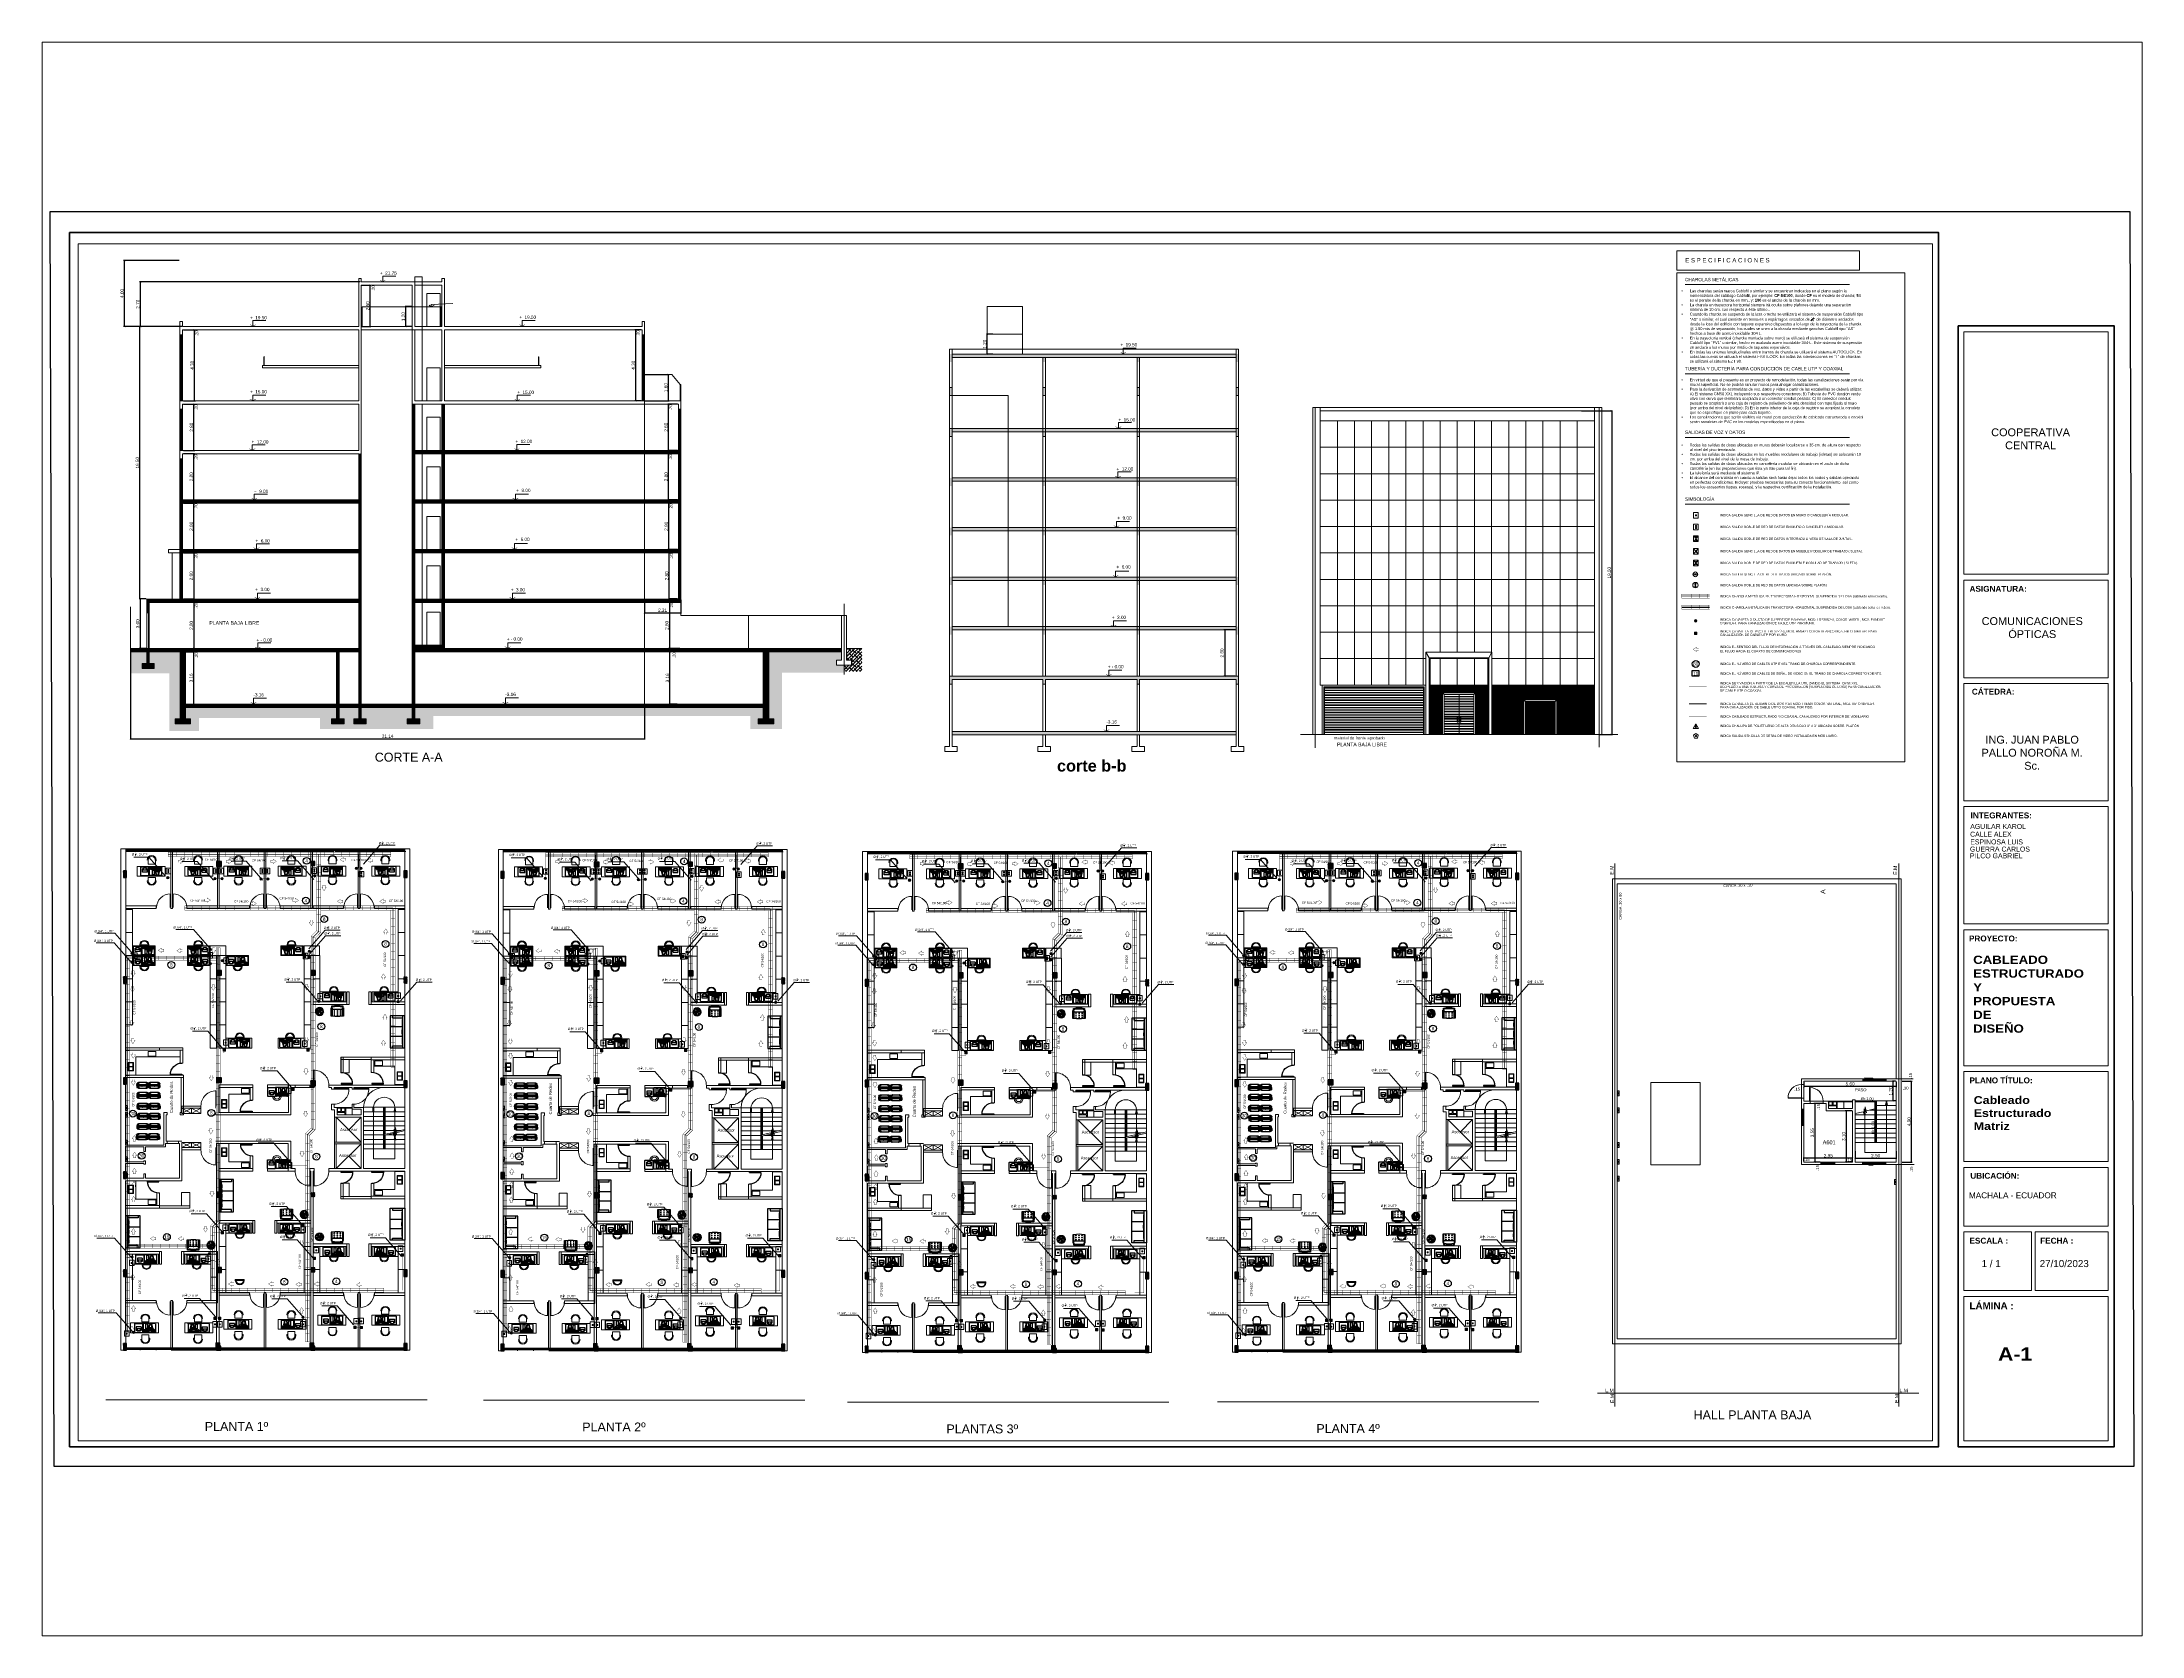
# Paper-space layout 'Presentación1' of a CAD drawing. Header units: millimetres. Extents: x 26 to 231, y 20 to 176.
# The model-space entities are those that its viewports show. They can reach past a viewport. Long polylines and large blocks are cut down to what shows.
import ezdxf
from ezdxf.enums import TextEntityAlignment as Align

# ---------------------------------------------------------------- set-up
doc = ezdxf.new("R2010")
doc.units = ezdxf.units.MM
for name, pattern in [('ACAD_ISO05W100', [33, 24, -3, 0, -3, 0, -3]), ('Continua', [0]), ('DASHED', [0.75, 0.5, -0.25]), ('DOT2', [0.125, 0, -0.125])]:
    doc.linetypes.add(name, pattern=pattern)
for name, color, linetype, lineweight in [('1_MARCO', 7, 'Continuous', 35), ('1_ROTULO', 102, 'Continuous', 15), ('ARQUITECTÓNICO', 152, 'Continuous', 0), ('INST. VOZ Y DATOS', 40, 'Continuous', 0), ('TEXTOS', 1, 'Continuous', 15), ('TEXTOS INST. VOZ Y DATOS', 1, 'Continuous', 0), ('VOZ Y DATOS  PISO', 84, 'Continuous', 0)]:
    doc.layers.add(name, color=color, linetype=linetype, lineweight=lineweight)
for name, color, linetype in [('9__9', 9, 'Continuous'), ('_AR_Membrete', 7, 'Continuous'), ('A-FURN-1', 7, 'Continuous'), ('A-GLAZ-1', 7, 'Continuous'), ('colum', 1, 'Continuous'), ('E-COLUMNA', 20, 'Continuous'), ('HatchColus', 8, 'Continuous'), ('MOVABLE_FURNISHINGS', 7, 'Continuous'), ('Muebles', 2, 'Continuous'), ('Texto membrete', 7, 'Continuous'), ('TRACO01', 7, 'Continuous'), ('TRACO02', 255, 'Continuous')]:
    doc.layers.add(name, color=color, linetype=linetype)
doc.styles.add('75', font='ARIALN.TTF', dxfattribs={"height": 0.135})
doc.styles.add('ar', font='arial.ttf')
doc.styles.add('ARIAL', font='arial.ttf')
doc.styles.add('PANROMAN', font='arial.ttf', dxfattribs={"height": 0.4})
doc.styles.get("Standard").update_dxf_attribs({"font": 'arial.ttf'})
doc.styles.add('style1', font='swissbo.ttf', dxfattribs={"height": 0.25})
doc.styles.add('SUBTITULOS', font='arialbd.ttf', dxfattribs={"height": 0.1})
doc.styles.add('TETO', font='arial.ttf', dxfattribs={"width": 1.2, "height": 0.3})
doc.styles.add('TITULO', font='arial.ttf', dxfattribs={"height": 0.1})
doc.styles.add('TÍTULO NEGRITA', font='ariblk.ttf', dxfattribs={"height": 0.1})
doc.dimstyles.new('COTAS75', dxfattribs={"dimscale": 0, "dimtxt": 0.2, "dimasz": 0.1, "dimexe": 0.05, "dimexo": 0.05, "dimgap": 0.05, "dimtad": 1, "dimzin": 5, "dimdsep": 46, "dimtxsty": 'Standard', "dimblk1": 'ARCHTICK', "dimblk2": 'ARCHTICK', "dimsah": 1, "dimcen": 2.5, "dimclrd": 254, "dimclre": 1, "dimclrt": 256, "dimadec": 0, "dimazin": 0, "dimtfac": 1, "dimtix": 1, "dimtmove": 2, "dimatfit": 3, "dimldrblk": 'ARCHTICK', "dimfxl": 1, "dimtolj": 1, "dimtzin": 0, "dimarcsym": 0})
pattern_1 = [(45, (-745.80012, -61.52947), (-0.106066017, 0.106066017), []), (135, (-745.80012, -61.52947), (-0.318198052, 0.106066017), [0.375, -0.225])]
pattern_2 = [(45, (-745.800122, -61.529473), (-0.0212132034, 0.0212132034), []), (135, (-745.800122, -61.529473), (-0.0212132034, -0.0212132034), [])]
pattern_3 = [(45, (-741.467177, -88.889687), (-0.0176776695, 0.0176776695), []), (135, (-741.467177, -88.889687), (-0.0176776695, -0.0176776695), [])]
pattern_4 = [(45, (-1018.400148, -104.339457), (-0.0176776695, 0.0176776695), [])]
pattern_5 = [(45, (-703.665528, -104.339468), (-0.0176776695, 0.0176776695), [])]

# ---------------------------------------------------------------- blocks, each defined once
blk = doc.blocks.new('_ArchTick')
at = {"layer": 'colum', "color": 0, "linetype": 'ByBlock', "const_width": 0.15}
blk.add_lwpolyline([(-0.5, -0.5), (0.5, 0.5)], dxfattribs=at)
blk = doc.blocks.new('*D54')
at = {"layer": 'ARQUITECTÓNICO', "color": 1, "lineweight": -2, "ltscale": 0.3, "transparency": 16777216}
for p, q in [((111.77, 23.32), (111.58, 23.32)), ((111.77, 22.13), (111.58, 22.13))]:
    blk.add_line(p, q, dxfattribs=at)
at = {"layer": 'ARQUITECTÓNICO', "color": 254, "lineweight": -2, "ltscale": 0.3, "transparency": 16777216}
blk.add_line((111.63, 22.13), (111.63, 23.32), dxfattribs=at)
at = {"layer": 'Defpoints', "color": 0, "ltscale": 0.3, "transparency": 16777216}
for p in [(111.63, 23.32), (111.82, 23.32), (111.82, 22.13)]:
    blk.add_point(p, dxfattribs=at)
at = {"layer": 'ARQUITECTÓNICO', "color": 254, "lineweight": -2, "ltscale": 0.3, "transparency": 16777216, "xscale": 0.1, "yscale": 0.1, "zscale": 0.1}
for p, rotation in [((111.63, 23.32), 90), ((111.63, 22.13), 270)]:
    blk.add_blockref('_ArchTick', p, dxfattribs=dict(at, rotation=rotation))
at = {"layer": 'ARQUITECTÓNICO', "ltscale": 0.3, "transparency": 16777216, "insert": (111.48, 22.73), "char_height": 0.2, "attachment_point": 5, "rotation": 90}
blk.add_mtext('\\A1;1.20', dxfattribs=at)
blk = doc.blocks.new('*D47')
at = {"layer": 'ARQUITECTÓNICO', "color": 1, "lineweight": -2, "ltscale": 0.3, "transparency": 16777216}
for p, q in [((109.32, 19.09), (109.32, 18.61)), ((111.82, 19.09), (111.82, 18.61))]:
    blk.add_line(p, q, dxfattribs=at)
at = {"layer": 'ARQUITECTÓNICO', "color": 254, "lineweight": -2, "ltscale": 0.3, "transparency": 16777216}
blk.add_line((109.32, 18.66), (111.82, 18.66), dxfattribs=at)
at = {"layer": 'Defpoints', "color": 0, "ltscale": 0.3, "transparency": 16777216}
for p in [(109.32, 19.14), (111.82, 19.14), (111.82, 18.66)]:
    blk.add_point(p, dxfattribs=at)
at = {"layer": 'ARQUITECTÓNICO', "color": 254, "lineweight": -2, "ltscale": 0.3, "transparency": 16777216, "xscale": 0.1, "yscale": 0.1, "zscale": 0.1, "rotation": 180}
blk.add_blockref('_ArchTick', (109.32, 18.66), dxfattribs=at)
at = {"layer": 'ARQUITECTÓNICO', "color": 254, "lineweight": -2, "ltscale": 0.3, "transparency": 16777216, "xscale": 0.1, "yscale": 0.1, "zscale": 0.1}
blk.add_blockref('_ArchTick', (111.82, 18.66), dxfattribs=at)
at = {"layer": 'ARQUITECTÓNICO', "ltscale": 0.3, "transparency": 16777216, "insert": (110.57, 18.81), "char_height": 0.2, "attachment_point": 5}
blk.add_mtext('\\A1;2.50', dxfattribs=at)
blk = doc.blocks.new('*D55')
at = {"layer": 'ARQUITECTÓNICO', "color": 1, "lineweight": -2, "ltscale": 0.3, "transparency": 16777216}
for p, q in [((106.22, 18.47), (106.22, 18.71)), ((109.17, 18.47), (109.17, 18.71))]:
    blk.add_line(p, q, dxfattribs=at)
at = {"layer": 'ARQUITECTÓNICO', "color": 254, "lineweight": -2, "ltscale": 0.3, "transparency": 16777216}
blk.add_line((109.17, 18.66), (106.22, 18.66), dxfattribs=at)
at = {"layer": 'Defpoints', "color": 0, "ltscale": 0.3, "transparency": 16777216}
for p in [(106.22, 18.66), (106.22, 18.42), (109.17, 18.42)]:
    blk.add_point(p, dxfattribs=at)
at = {"layer": 'ARQUITECTÓNICO', "color": 254, "lineweight": -2, "ltscale": 0.3, "transparency": 16777216, "xscale": 0.1, "yscale": 0.1, "zscale": 0.1, "rotation": 180}
blk.add_blockref('_ArchTick', (106.22, 18.66), dxfattribs=at)
at = {"layer": 'ARQUITECTÓNICO', "color": 254, "lineweight": -2, "ltscale": 0.3, "transparency": 16777216, "xscale": 0.1, "yscale": 0.1, "zscale": 0.1}
blk.add_blockref('_ArchTick', (109.17, 18.66), dxfattribs=at)
at = {"layer": 'ARQUITECTÓNICO', "ltscale": 0.3, "transparency": 16777216, "insert": (107.7, 18.81), "char_height": 0.2, "attachment_point": 5}
blk.add_mtext('\\A1;2.95', dxfattribs=at)
blk = doc.blocks.new('*D59')
at = {"layer": 'ARQUITECTÓNICO', "color": 1, "lineweight": -2, "ltscale": 0.3, "transparency": 16777216}
for p, q in [((8.24, 49.32), (8.74, 49.32)), ((8.24, 46.16), (8.74, 46.16))]:
    blk.add_line(p, q, dxfattribs=at)
at = {"layer": 'ARQUITECTÓNICO', "color": 254, "lineweight": -2, "ltscale": 0.3, "transparency": 16777216}
blk.add_line((8.69, 46.16), (8.69, 49.32), dxfattribs=at)
at = {"layer": 'Defpoints', "color": 0, "ltscale": 0.3, "transparency": 16777216}
for p in [(8.19, 49.32), (8.69, 49.32), (8.19, 46.16)]:
    blk.add_point(p, dxfattribs=at)
at = {"layer": 'ARQUITECTÓNICO', "color": 254, "lineweight": -2, "ltscale": 0.3, "transparency": 16777216, "xscale": 0.1, "yscale": 0.1, "zscale": 0.1}
for p, rotation in [((8.69, 49.32), 90), ((8.69, 46.16), 270)]:
    blk.add_blockref('_ArchTick', p, dxfattribs=dict(at, rotation=rotation))
at = {"layer": 'ARQUITECTÓNICO', "ltscale": 0.3, "transparency": 16777216, "insert": (8.53, 47.74), "char_height": 0.2, "attachment_point": 5, "rotation": 90}
blk.add_mtext('\\A1;3.16', dxfattribs=at)
blk = doc.blocks.new('*D49')
at = {"layer": 'ARQUITECTÓNICO', "color": 1, "lineweight": -2, "ltscale": 0.3, "transparency": 16777216}
for p, q in [((7.91, 52.32), (8.74, 52.32)), ((7.91, 49.52), (8.74, 49.52))]:
    blk.add_line(p, q, dxfattribs=at)
at = {"layer": 'ARQUITECTÓNICO', "color": 254, "lineweight": -2, "ltscale": 0.3, "transparency": 16777216}
blk.add_line((8.69, 52.32), (8.69, 49.52), dxfattribs=at)
at = {"layer": 'Defpoints', "color": 0, "ltscale": 0.3, "transparency": 16777216}
for p in [(7.86, 52.32), (7.86, 49.52), (8.69, 49.52)]:
    blk.add_point(p, dxfattribs=at)
at = {"layer": 'ARQUITECTÓNICO', "color": 254, "lineweight": -2, "ltscale": 0.3, "transparency": 16777216, "xscale": 0.1, "yscale": 0.1, "zscale": 0.1}
for p, rotation in [((8.69, 52.32), 90), ((8.69, 49.52), 270)]:
    blk.add_blockref('_ArchTick', p, dxfattribs=dict(at, rotation=rotation))
at = {"layer": 'ARQUITECTÓNICO', "ltscale": 0.3, "transparency": 16777216, "insert": (8.54, 50.92), "char_height": 0.2, "attachment_point": 5, "rotation": 90}
blk.add_mtext('\\A1;2.80', dxfattribs=at)
blk = doc.blocks.new('*D60')
at = {"layer": 'ARQUITECTÓNICO', "color": 1, "lineweight": -2, "ltscale": 0.3, "transparency": 16777216}
for p, q in [((8.06, 55.32), (8.74, 55.32)), ((8.06, 52.52), (8.74, 52.52))]:
    blk.add_line(p, q, dxfattribs=at)
at = {"layer": 'ARQUITECTÓNICO', "color": 254, "lineweight": -2, "ltscale": 0.3, "transparency": 16777216}
blk.add_line((8.69, 55.32), (8.69, 52.52), dxfattribs=at)
at = {"layer": 'Defpoints', "color": 0, "ltscale": 0.3, "transparency": 16777216}
for p in [(8.01, 55.32), (8.01, 52.52), (8.69, 52.52)]:
    blk.add_point(p, dxfattribs=at)
at = {"layer": 'ARQUITECTÓNICO', "color": 254, "lineweight": -2, "ltscale": 0.3, "transparency": 16777216, "xscale": 0.1, "yscale": 0.1, "zscale": 0.1}
for p, rotation in [((8.69, 55.32), 90), ((8.69, 52.52), 270)]:
    blk.add_blockref('_ArchTick', p, dxfattribs=dict(at, rotation=rotation))
at = {"layer": 'ARQUITECTÓNICO', "ltscale": 0.3, "transparency": 16777216, "insert": (8.54, 53.92), "char_height": 0.2, "attachment_point": 5, "rotation": 90}
blk.add_mtext('\\A1;2.80', dxfattribs=at)
blk = doc.blocks.new('*D61')
at = {"layer": 'ARQUITECTÓNICO', "color": 1, "lineweight": -2, "ltscale": 0.3, "transparency": 16777216}
for p, q in [((8.06, 58.32), (8.74, 58.32)), ((8.06, 55.52), (8.74, 55.52))]:
    blk.add_line(p, q, dxfattribs=at)
at = {"layer": 'ARQUITECTÓNICO', "color": 254, "lineweight": -2, "ltscale": 0.3, "transparency": 16777216}
blk.add_line((8.69, 55.52), (8.69, 58.32), dxfattribs=at)
at = {"layer": 'Defpoints', "color": 0, "ltscale": 0.3, "transparency": 16777216}
for p in [(8.01, 58.32), (8.69, 58.32), (8.01, 55.52)]:
    blk.add_point(p, dxfattribs=at)
at = {"layer": 'ARQUITECTÓNICO', "color": 254, "lineweight": -2, "ltscale": 0.3, "transparency": 16777216, "xscale": 0.1, "yscale": 0.1, "zscale": 0.1}
for p, rotation in [((8.69, 58.32), 90), ((8.69, 55.52), 270)]:
    blk.add_blockref('_ArchTick', p, dxfattribs=dict(at, rotation=rotation))
at = {"layer": 'ARQUITECTÓNICO', "ltscale": 0.3, "transparency": 16777216, "insert": (8.54, 56.92), "char_height": 0.2, "attachment_point": 5, "rotation": 90}
blk.add_mtext('\\A1;2.80', dxfattribs=at)
blk = doc.blocks.new('*D62')
at = {"layer": 'ARQUITECTÓNICO', "color": 1, "lineweight": -2, "ltscale": 0.3, "transparency": 16777216}
for p, q in [((8.06, 61.32), (8.74, 61.32)), ((8.06, 58.52), (8.74, 58.52))]:
    blk.add_line(p, q, dxfattribs=at)
at = {"layer": 'ARQUITECTÓNICO', "color": 254, "lineweight": -2, "ltscale": 0.3, "transparency": 16777216}
blk.add_line((8.69, 58.52), (8.69, 61.32), dxfattribs=at)
at = {"layer": 'Defpoints', "color": 0, "ltscale": 0.3, "transparency": 16777216}
for p in [(8.01, 61.32), (8.69, 61.32), (8.01, 58.52)]:
    blk.add_point(p, dxfattribs=at)
at = {"layer": 'ARQUITECTÓNICO', "color": 254, "lineweight": -2, "ltscale": 0.3, "transparency": 16777216, "xscale": 0.1, "yscale": 0.1, "zscale": 0.1}
for p, rotation in [((8.69, 61.32), 90), ((8.69, 58.52), 270)]:
    blk.add_blockref('_ArchTick', p, dxfattribs=dict(at, rotation=rotation))
at = {"layer": 'ARQUITECTÓNICO', "ltscale": 0.3, "transparency": 16777216, "insert": (8.54, 59.92), "char_height": 0.2, "attachment_point": 5, "rotation": 90}
blk.add_mtext('\\A1;2.80', dxfattribs=at)
blk = doc.blocks.new('*D63')
at = {"layer": 'ARQUITECTÓNICO', "color": 1, "lineweight": -2, "ltscale": 0.3, "transparency": 16777216}
for p, q in [((8.06, 64.32), (8.75, 64.32)), ((8.06, 61.52), (8.75, 61.52))]:
    blk.add_line(p, q, dxfattribs=at)
at = {"layer": 'ARQUITECTÓNICO', "color": 254, "lineweight": -2, "ltscale": 0.3, "transparency": 16777216}
blk.add_line((8.7, 61.52), (8.7, 64.32), dxfattribs=at)
at = {"layer": 'Defpoints', "color": 0, "ltscale": 0.3, "transparency": 16777216}
for p in [(8.01, 64.32), (8.7, 64.32), (8.01, 61.52)]:
    blk.add_point(p, dxfattribs=at)
at = {"layer": 'ARQUITECTÓNICO', "color": 254, "lineweight": -2, "ltscale": 0.3, "transparency": 16777216, "xscale": 0.1, "yscale": 0.1, "zscale": 0.1}
for p, rotation in [((8.7, 64.32), 90), ((8.7, 61.52), 270)]:
    blk.add_blockref('_ArchTick', p, dxfattribs=dict(at, rotation=rotation))
at = {"layer": 'ARQUITECTÓNICO', "ltscale": 0.3, "transparency": 16777216, "insert": (8.55, 62.92), "char_height": 0.2, "attachment_point": 5, "rotation": 90}
blk.add_mtext('\\A1;2.80', dxfattribs=at)
blk = doc.blocks.new('*D64')
at = {"layer": 'ARQUITECTÓNICO', "color": 1, "lineweight": -2, "ltscale": 0.3, "transparency": 16777216}
for p, q in [((8.06, 68.82), (8.79, 68.82)), ((8.06, 64.52), (8.79, 64.52))]:
    blk.add_line(p, q, dxfattribs=at)
at = {"layer": 'ARQUITECTÓNICO', "color": 254, "lineweight": -2, "ltscale": 0.3, "transparency": 16777216}
blk.add_line((8.74, 64.52), (8.74, 68.82), dxfattribs=at)
at = {"layer": 'Defpoints', "color": 0, "ltscale": 0.3, "transparency": 16777216}
for p in [(8.01, 68.82), (8.74, 68.82), (8.01, 64.52)]:
    blk.add_point(p, dxfattribs=at)
at = {"layer": 'ARQUITECTÓNICO', "color": 254, "lineweight": -2, "ltscale": 0.3, "transparency": 16777216, "xscale": 0.1, "yscale": 0.1, "zscale": 0.1}
for p, rotation in [((8.74, 68.82), 90), ((8.74, 64.52), 270)]:
    blk.add_blockref('_ArchTick', p, dxfattribs=dict(at, rotation=rotation))
at = {"layer": 'ARQUITECTÓNICO', "ltscale": 0.3, "transparency": 16777216, "insert": (8.59, 66.67), "char_height": 0.2, "attachment_point": 5, "rotation": 90}
blk.add_mtext('\\A1;4.30', dxfattribs=at)
blk = doc.blocks.new('*D50')
at = {"layer": 'ARQUITECTÓNICO', "color": 1, "lineweight": -2, "ltscale": 0.3, "transparency": 16777216}
for p, q in [((37.98, 49.32), (37.48, 49.32)), ((37.98, 46.16), (37.48, 46.16))]:
    blk.add_line(p, q, dxfattribs=at)
at = {"layer": 'ARQUITECTÓNICO', "color": 254, "lineweight": -2, "ltscale": 0.3, "transparency": 16777216}
blk.add_line((37.53, 46.16), (37.53, 49.32), dxfattribs=at)
at = {"layer": 'Defpoints', "color": 0, "ltscale": 0.3, "transparency": 16777216}
for p in [(37.53, 49.32), (38.03, 49.32), (38.03, 46.16)]:
    blk.add_point(p, dxfattribs=at)
at = {"layer": 'ARQUITECTÓNICO', "color": 254, "lineweight": -2, "ltscale": 0.3, "transparency": 16777216, "xscale": 0.1, "yscale": 0.1, "zscale": 0.1}
for p, rotation in [((37.53, 49.32), 90), ((37.53, 46.16), 270)]:
    blk.add_blockref('_ArchTick', p, dxfattribs=dict(at, rotation=rotation))
at = {"layer": 'ARQUITECTÓNICO', "ltscale": 0.3, "transparency": 16777216, "insert": (37.38, 47.74), "char_height": 0.2, "attachment_point": 5, "rotation": 90}
blk.add_mtext('\\A1;3.16', dxfattribs=at)
blk = doc.blocks.new('*D65')
at = {"layer": 'ARQUITECTÓNICO', "color": 1, "lineweight": -2, "ltscale": 0.3, "transparency": 16777216}
for p, q in [((38.14, 52.32), (37.45, 52.32)), ((38.14, 49.52), (37.45, 49.52))]:
    blk.add_line(p, q, dxfattribs=at)
at = {"layer": 'ARQUITECTÓNICO', "color": 254, "lineweight": -2, "ltscale": 0.3, "transparency": 16777216}
blk.add_line((37.5, 52.32), (37.5, 49.52), dxfattribs=at)
at = {"layer": 'Defpoints', "color": 0, "ltscale": 0.3, "transparency": 16777216}
for p in [(38.19, 52.32), (37.5, 49.52), (38.19, 49.52)]:
    blk.add_point(p, dxfattribs=at)
at = {"layer": 'ARQUITECTÓNICO', "color": 254, "lineweight": -2, "ltscale": 0.3, "transparency": 16777216, "xscale": 0.1, "yscale": 0.1, "zscale": 0.1}
for p, rotation in [((37.5, 52.32), 90), ((37.5, 49.52), 270)]:
    blk.add_blockref('_ArchTick', p, dxfattribs=dict(at, rotation=rotation))
at = {"layer": 'ARQUITECTÓNICO', "ltscale": 0.3, "transparency": 16777216, "insert": (37.35, 50.92), "char_height": 0.2, "attachment_point": 5, "rotation": 90}
blk.add_mtext('\\A1;2.80', dxfattribs=at)
blk = doc.blocks.new('*D66')
at = {"layer": 'ARQUITECTÓNICO', "color": 1, "lineweight": -2, "ltscale": 0.3, "transparency": 16777216}
for p, q in [((37.99, 55.32), (37.44, 55.32)), ((37.99, 52.52), (37.44, 52.52))]:
    blk.add_line(p, q, dxfattribs=at)
at = {"layer": 'ARQUITECTÓNICO', "color": 254, "lineweight": -2, "ltscale": 0.3, "transparency": 16777216}
blk.add_line((37.49, 52.52), (37.49, 55.32), dxfattribs=at)
at = {"layer": 'Defpoints', "color": 0, "ltscale": 0.3, "transparency": 16777216}
for p in [(37.49, 55.32), (38.04, 55.32), (38.04, 52.52)]:
    blk.add_point(p, dxfattribs=at)
at = {"layer": 'ARQUITECTÓNICO', "color": 254, "lineweight": -2, "ltscale": 0.3, "transparency": 16777216, "xscale": 0.1, "yscale": 0.1, "zscale": 0.1}
for p, rotation in [((37.49, 55.32), 90), ((37.49, 52.52), 270)]:
    blk.add_blockref('_ArchTick', p, dxfattribs=dict(at, rotation=rotation))
at = {"layer": 'ARQUITECTÓNICO', "ltscale": 0.3, "transparency": 16777216, "insert": (37.34, 53.92), "char_height": 0.2, "attachment_point": 5, "rotation": 90}
blk.add_mtext('\\A1;2.80', dxfattribs=at)
blk = doc.blocks.new('*D67')
at = {"layer": 'ARQUITECTÓNICO', "color": 1, "lineweight": -2, "ltscale": 0.3, "transparency": 16777216}
for p, q in [((37.99, 58.32), (37.41, 58.32)), ((37.99, 55.52), (37.41, 55.52))]:
    blk.add_line(p, q, dxfattribs=at)
at = {"layer": 'ARQUITECTÓNICO', "color": 254, "lineweight": -2, "ltscale": 0.3, "transparency": 16777216}
blk.add_line((37.46, 55.52), (37.46, 58.32), dxfattribs=at)
at = {"layer": 'Defpoints', "color": 0, "ltscale": 0.3, "transparency": 16777216}
for p in [(37.46, 58.32), (38.04, 58.32), (38.04, 55.52)]:
    blk.add_point(p, dxfattribs=at)
at = {"layer": 'ARQUITECTÓNICO', "color": 254, "lineweight": -2, "ltscale": 0.3, "transparency": 16777216, "xscale": 0.1, "yscale": 0.1, "zscale": 0.1}
for p, rotation in [((37.46, 58.32), 90), ((37.46, 55.52), 270)]:
    blk.add_blockref('_ArchTick', p, dxfattribs=dict(at, rotation=rotation))
at = {"layer": 'ARQUITECTÓNICO', "ltscale": 0.3, "transparency": 16777216, "insert": (37.31, 56.92), "char_height": 0.2, "attachment_point": 5, "rotation": 90}
blk.add_mtext('\\A1;2.80', dxfattribs=at)
blk = doc.blocks.new('*D68')
at = {"layer": 'ARQUITECTÓNICO', "color": 1, "lineweight": -2, "ltscale": 0.3, "transparency": 16777216}
for p, q in [((37.99, 61.32), (37.4, 61.32)), ((37.99, 58.52), (37.4, 58.52))]:
    blk.add_line(p, q, dxfattribs=at)
at = {"layer": 'ARQUITECTÓNICO', "color": 254, "lineweight": -2, "ltscale": 0.3, "transparency": 16777216}
blk.add_line((37.45, 58.52), (37.45, 61.32), dxfattribs=at)
at = {"layer": 'Defpoints', "color": 0, "ltscale": 0.3, "transparency": 16777216}
for p in [(37.45, 61.32), (38.04, 61.32), (38.04, 58.52)]:
    blk.add_point(p, dxfattribs=at)
at = {"layer": 'ARQUITECTÓNICO', "color": 254, "lineweight": -2, "ltscale": 0.3, "transparency": 16777216, "xscale": 0.1, "yscale": 0.1, "zscale": 0.1}
for p, rotation in [((37.45, 61.32), 90), ((37.45, 58.52), 270)]:
    blk.add_blockref('_ArchTick', p, dxfattribs=dict(at, rotation=rotation))
at = {"layer": 'ARQUITECTÓNICO', "ltscale": 0.3, "transparency": 16777216, "insert": (37.3, 59.92), "char_height": 0.2, "attachment_point": 5, "rotation": 90}
blk.add_mtext('\\A1;2.80', dxfattribs=at)
blk = doc.blocks.new('*D69')
at = {"layer": 'ARQUITECTÓNICO', "color": 1, "lineweight": -2, "ltscale": 0.3, "transparency": 16777216}
for p, q in [((37.99, 64.32), (37.4, 64.32)), ((37.99, 61.52), (37.4, 61.52))]:
    blk.add_line(p, q, dxfattribs=at)
at = {"layer": 'ARQUITECTÓNICO', "color": 254, "lineweight": -2, "ltscale": 0.3, "transparency": 16777216}
blk.add_line((37.45, 61.52), (37.45, 64.32), dxfattribs=at)
at = {"layer": 'Defpoints', "color": 0, "ltscale": 0.3, "transparency": 16777216}
for p in [(37.45, 64.32), (38.04, 64.32), (38.04, 61.52)]:
    blk.add_point(p, dxfattribs=at)
at = {"layer": 'ARQUITECTÓNICO', "color": 254, "lineweight": -2, "ltscale": 0.3, "transparency": 16777216, "xscale": 0.1, "yscale": 0.1, "zscale": 0.1}
for p, rotation in [((37.45, 64.32), 90), ((37.45, 61.52), 270)]:
    blk.add_blockref('_ArchTick', p, dxfattribs=dict(at, rotation=rotation))
at = {"layer": 'ARQUITECTÓNICO', "ltscale": 0.3, "transparency": 16777216, "insert": (37.3, 62.92), "char_height": 0.2, "attachment_point": 5, "rotation": 90}
blk.add_mtext('\\A1;2.80', dxfattribs=at)
blk = doc.blocks.new('*D70')
at = {"layer": 'ARQUITECTÓNICO', "color": 1, "lineweight": -2, "ltscale": 0.3, "transparency": 16777216}
for p, q in [((35.79, 68.82), (35.41, 68.82)), ((35.79, 64.52), (35.41, 64.52))]:
    blk.add_line(p, q, dxfattribs=at)
at = {"layer": 'ARQUITECTÓNICO', "color": 254, "lineweight": -2, "ltscale": 0.3, "transparency": 16777216}
blk.add_line((35.46, 64.52), (35.46, 68.82), dxfattribs=at)
at = {"layer": 'Defpoints', "color": 0, "ltscale": 0.3, "transparency": 16777216}
for p in [(35.46, 68.82), (35.84, 68.82), (35.84, 64.52)]:
    blk.add_point(p, dxfattribs=at)
at = {"layer": 'ARQUITECTÓNICO', "color": 254, "lineweight": -2, "ltscale": 0.3, "transparency": 16777216, "xscale": 0.1, "yscale": 0.1, "zscale": 0.1}
for p, rotation in [((35.46, 68.82), 90), ((35.46, 64.52), 270)]:
    blk.add_blockref('_ArchTick', p, dxfattribs=dict(at, rotation=rotation))
at = {"layer": 'ARQUITECTÓNICO', "ltscale": 0.3, "transparency": 16777216, "insert": (35.31, 66.67), "char_height": 0.2, "attachment_point": 5, "rotation": 90}
blk.add_mtext('\\A1;4.30', dxfattribs=at)
blk = doc.blocks.new('*D48')
at = {"layer": 'ARQUITECTÓNICO', "color": 1, "lineweight": -2, "ltscale": 0.3, "transparency": 16777216}
for p, q in [((92.75, 63.91), (94.63, 63.91)), ((93.87, 44.31), (94.63, 44.31))]:
    blk.add_line(p, q, dxfattribs=at)
at = {"layer": 'ARQUITECTÓNICO', "color": 254, "lineweight": -2, "ltscale": 0.3, "transparency": 16777216}
blk.add_line((94.58, 63.91), (94.58, 44.31), dxfattribs=at)
at = {"layer": 'Defpoints', "color": 0, "ltscale": 0.3, "transparency": 16777216}
for p in [(92.7, 63.91), (93.82, 44.31), (94.58, 44.31)]:
    blk.add_point(p, dxfattribs=at)
at = {"layer": 'ARQUITECTÓNICO', "color": 254, "lineweight": -2, "ltscale": 0.3, "transparency": 16777216, "xscale": 0.1, "yscale": 0.1, "zscale": 0.1}
for p, rotation in [((94.58, 63.91), 90), ((94.58, 44.31), 270)]:
    blk.add_blockref('_ArchTick', p, dxfattribs=dict(at, rotation=rotation))
at = {"layer": 'ARQUITECTÓNICO', "ltscale": 0.3, "transparency": 16777216, "insert": (94.43, 54.11), "char_height": 0.2, "attachment_point": 5, "rotation": 90}
blk.add_mtext('\\A1;19.50', dxfattribs=at)
blk = doc.blocks.new('*D56')
at = {"layer": 'ARQUITECTÓNICO', "color": 1, "lineweight": -2, "ltscale": 0.3, "transparency": 16777216}
for p, q in [((4.86, 49.47), (4.86, 44.01)), ((35.99, 46.11), (35.99, 44.01))]:
    blk.add_line(p, q, dxfattribs=at)
at = {"layer": 'ARQUITECTÓNICO', "color": 254, "lineweight": -2, "ltscale": 0.3, "transparency": 16777216}
blk.add_line((4.86, 44.06), (35.99, 44.06), dxfattribs=at)
at = {"layer": 'Defpoints', "color": 0, "ltscale": 0.3, "transparency": 16777216}
for p in [(4.86, 49.52), (35.99, 46.16), (35.99, 44.06)]:
    blk.add_point(p, dxfattribs=at)
at = {"layer": 'ARQUITECTÓNICO', "color": 254, "lineweight": -2, "ltscale": 0.3, "transparency": 16777216, "xscale": 0.1, "yscale": 0.1, "zscale": 0.1, "rotation": 180}
blk.add_blockref('_ArchTick', (4.86, 44.06), dxfattribs=at)
at = {"layer": 'ARQUITECTÓNICO', "color": 254, "lineweight": -2, "ltscale": 0.3, "transparency": 16777216, "xscale": 0.1, "yscale": 0.1, "zscale": 0.1}
blk.add_blockref('_ArchTick', (35.99, 44.06), dxfattribs=at)
at = {"layer": 'ARQUITECTÓNICO', "ltscale": 0.3, "transparency": 16777216, "insert": (20.43, 44.21), "char_height": 0.2, "attachment_point": 5}
blk.add_mtext('\\A1;31.14', dxfattribs=at)
blk = doc.blocks.new('*D57')
at = {"layer": 'ARQUITECTÓNICO', "color": 1, "lineweight": -2, "transparency": 16777216}
for p, q in [((35.99, 52.47), (35.99, 51.64)), ((38.19, 52.47), (38.19, 51.64))]:
    blk.add_line(p, q, dxfattribs=at)
at = {"layer": 'ARQUITECTÓNICO', "color": 254, "lineweight": -2, "transparency": 16777216}
blk.add_line((35.99, 51.69), (38.19, 51.69), dxfattribs=at)
at = {"layer": 'Defpoints', "color": 0, "transparency": 16777216}
for p in [(35.99, 52.52), (38.19, 52.52), (38.19, 51.69)]:
    blk.add_point(p, dxfattribs=at)
at = {"layer": 'ARQUITECTÓNICO', "color": 254, "lineweight": -2, "transparency": 16777216, "xscale": 0.1, "yscale": 0.1, "zscale": 0.1, "rotation": 180}
blk.add_blockref('_ArchTick', (35.99, 51.69), dxfattribs=at)
at = {"layer": 'ARQUITECTÓNICO', "color": 254, "lineweight": -2, "transparency": 16777216, "xscale": 0.1, "yscale": 0.1, "zscale": 0.1}
blk.add_blockref('_ArchTick', (38.19, 51.69), dxfattribs=at)
at = {"layer": 'ARQUITECTÓNICO', "transparency": 16777216, "insert": (37.09, 51.84), "char_height": 0.2, "attachment_point": 5}
blk.add_mtext('\\A1;2.21', dxfattribs=at)
blk = doc.blocks.new('*D58')
at = {"layer": 'ARQUITECTÓNICO', "color": 1, "lineweight": -2, "transparency": 16777216}
for p, q in [((7.96, 69.02), (5.38, 69.02)), ((5.8, 52.52), (5.38, 52.52))]:
    blk.add_line(p, q, dxfattribs=at)
at = {"layer": 'ARQUITECTÓNICO', "color": 254, "lineweight": -2, "transparency": 16777216}
blk.add_line((5.43, 52.52), (5.43, 69.02), dxfattribs=at)
at = {"layer": 'Defpoints', "color": 0, "transparency": 16777216}
for p in [(5.43, 69.02), (8.01, 69.02), (5.85, 52.52)]:
    blk.add_point(p, dxfattribs=at)
at = {"layer": 'ARQUITECTÓNICO', "color": 254, "lineweight": -2, "transparency": 16777216, "xscale": 0.1, "yscale": 0.1, "zscale": 0.1}
for p, rotation in [((5.43, 69.02), 90), ((5.43, 52.52), 270)]:
    blk.add_blockref('_ArchTick', p, dxfattribs=dict(at, rotation=rotation))
at = {"layer": 'ARQUITECTÓNICO', "transparency": 16777216, "insert": (5.28, 60.77), "char_height": 0.2, "attachment_point": 5, "rotation": 90}
blk.add_mtext('\\A1;16.50', dxfattribs=at)
blk = doc.blocks.new('*D72')
at = {"layer": 'ARQUITECTÓNICO', "color": 1, "lineweight": -2, "transparency": 16777216}
for p, q in [((18.78, 71.72), (5.41, 71.72)), ((7.96, 69.02), (5.41, 69.02))]:
    blk.add_line(p, q, dxfattribs=at)
at = {"layer": 'ARQUITECTÓNICO', "color": 254, "lineweight": -2, "transparency": 16777216}
blk.add_line((5.46, 69.02), (5.46, 71.72), dxfattribs=at)
at = {"layer": 'Defpoints', "color": 0, "transparency": 16777216}
for p in [(5.46, 71.72), (18.83, 71.72), (8.01, 69.02)]:
    blk.add_point(p, dxfattribs=at)
at = {"layer": 'ARQUITECTÓNICO', "color": 254, "lineweight": -2, "transparency": 16777216, "xscale": 0.1, "yscale": 0.1, "zscale": 0.1}
for p, rotation in [((5.46, 71.72), 90), ((5.46, 69.02), 270)]:
    blk.add_blockref('_ArchTick', p, dxfattribs=dict(at, rotation=rotation))
at = {"layer": 'ARQUITECTÓNICO', "transparency": 16777216, "insert": (5.3, 70.37), "char_height": 0.2, "attachment_point": 5, "rotation": 90}
blk.add_mtext('\\A1;2.70', dxfattribs=at)
blk = doc.blocks.new('*D52')
at = {"layer": 'ARQUITECTÓNICO', "color": 1, "lineweight": -2, "transparency": 16777216}
for p, q in [((7.81, 73.02), (4.44, 73.02)), ((7.81, 69.02), (4.44, 69.02))]:
    blk.add_line(p, q, dxfattribs=at)
at = {"layer": 'ARQUITECTÓNICO', "color": 254, "lineweight": -2, "transparency": 16777216}
blk.add_line((4.49, 69.02), (4.49, 73.02), dxfattribs=at)
at = {"layer": 'Defpoints', "color": 0, "transparency": 16777216}
for p in [(4.49, 73.02), (7.86, 73.02), (7.86, 69.02)]:
    blk.add_point(p, dxfattribs=at)
at = {"layer": 'ARQUITECTÓNICO', "color": 254, "lineweight": -2, "transparency": 16777216, "xscale": 0.1, "yscale": 0.1, "zscale": 0.1}
for p, rotation in [((4.49, 73.02), 90), ((4.49, 69.02), 270)]:
    blk.add_blockref('_ArchTick', p, dxfattribs=dict(at, rotation=rotation))
at = {"layer": 'ARQUITECTÓNICO', "transparency": 16777216, "insert": (4.34, 71.02), "char_height": 0.2, "attachment_point": 5, "rotation": 90}
blk.add_mtext('\\A1;4.00', dxfattribs=at)
blk = doc.blocks.new('*D73')
at = {"layer": 'ARQUITECTÓNICO', "color": 1, "lineweight": -2, "transparency": 16777216}
for p, q in [((18.88, 71.52), (19.42, 71.52)), ((18.88, 69.02), (19.42, 69.02))]:
    blk.add_line(p, q, dxfattribs=at)
at = {"layer": 'ARQUITECTÓNICO', "color": 254, "lineweight": -2, "transparency": 16777216}
blk.add_line((19.37, 69.02), (19.37, 71.52), dxfattribs=at)
at = {"layer": 'Defpoints', "color": 0, "transparency": 16777216}
for p in [(18.83, 71.52), (19.37, 71.52), (18.83, 69.02)]:
    blk.add_point(p, dxfattribs=at)
at = {"layer": 'ARQUITECTÓNICO', "color": 254, "lineweight": -2, "transparency": 16777216, "xscale": 0.1, "yscale": 0.1, "zscale": 0.1}
for p, rotation in [((19.37, 71.52), 90), ((19.37, 69.02), 270)]:
    blk.add_blockref('_ArchTick', p, dxfattribs=dict(at, rotation=rotation))
at = {"layer": 'ARQUITECTÓNICO', "transparency": 16777216, "insert": (19.22, 70.27), "char_height": 0.2, "attachment_point": 5, "rotation": 90}
blk.add_mtext('\\A1;2.50', dxfattribs=at)
blk = doc.blocks.new('*D74')
at = {"layer": 'ARQUITECTÓNICO', "color": 1, "lineweight": -2, "transparency": 16777216}
for p, q in [((106.22, 23.27), (106.22, 22.96)), ((111.82, 23.27), (111.82, 22.96))]:
    blk.add_line(p, q, dxfattribs=at)
at = {"layer": 'ARQUITECTÓNICO', "color": 254, "lineweight": -2, "transparency": 16777216}
blk.add_line((106.22, 23.01), (111.82, 23.01), dxfattribs=at)
at = {"layer": 'Defpoints', "color": 0, "transparency": 16777216}
for p in [(106.22, 23.32), (111.82, 23.32), (111.82, 23.01)]:
    blk.add_point(p, dxfattribs=at)
at = {"layer": 'ARQUITECTÓNICO', "color": 254, "lineweight": -2, "transparency": 16777216, "xscale": 0.1, "yscale": 0.1, "zscale": 0.1, "rotation": 180}
blk.add_blockref('_ArchTick', (106.22, 23.01), dxfattribs=at)
at = {"layer": 'ARQUITECTÓNICO', "color": 254, "lineweight": -2, "transparency": 16777216, "xscale": 0.1, "yscale": 0.1, "zscale": 0.1}
blk.add_blockref('_ArchTick', (111.82, 23.01), dxfattribs=at)
at = {"layer": 'ARQUITECTÓNICO', "transparency": 16777216, "insert": (109.02, 23.16), "char_height": 0.2, "attachment_point": 5}
blk.add_mtext('\\A1;5.60', dxfattribs=at)
blk = doc.blocks.new('*D75')
at = {"layer": 'ARQUITECTÓNICO', "color": 1, "lineweight": -2, "transparency": 16777216}
for p, q in [((107.34, 21.97), (106.83, 21.97)), ((107.2, 18.42), (106.83, 18.42))]:
    blk.add_line(p, q, dxfattribs=at)
at = {"layer": 'ARQUITECTÓNICO', "color": 254, "lineweight": -2, "transparency": 16777216}
blk.add_line((106.88, 21.97), (106.88, 18.42), dxfattribs=at)
at = {"layer": 'Defpoints', "color": 0, "transparency": 16777216}
for p in [(107.39, 21.97), (106.88, 18.42), (107.25, 18.42)]:
    blk.add_point(p, dxfattribs=at)
at = {"layer": 'ARQUITECTÓNICO', "color": 254, "lineweight": -2, "transparency": 16777216, "xscale": 0.1, "yscale": 0.1, "zscale": 0.1}
for p, rotation in [((106.88, 21.97), 90), ((106.88, 18.42), 270)]:
    blk.add_blockref('_ArchTick', p, dxfattribs=dict(at, rotation=rotation))
at = {"layer": 'ARQUITECTÓNICO', "transparency": 16777216, "insert": (106.73, 20.2), "char_height": 0.2, "attachment_point": 5, "rotation": 90}
blk.add_mtext('\\A1;3.55', dxfattribs=at)
blk = doc.blocks.new('*D76')
at = {"layer": 'ARQUITECTÓNICO', "color": 1, "lineweight": -2, "transparency": 16777216}
for p, q in [((109.12, 21.52), (108.73, 21.52)), ((109.12, 18.42), (108.73, 18.42))]:
    blk.add_line(p, q, dxfattribs=at)
at = {"layer": 'ARQUITECTÓNICO', "color": 254, "lineweight": -2, "transparency": 16777216}
blk.add_line((108.78, 21.52), (108.78, 18.42), dxfattribs=at)
at = {"layer": 'Defpoints', "color": 0, "transparency": 16777216}
for p in [(109.17, 21.52), (108.78, 18.42), (109.17, 18.42)]:
    blk.add_point(p, dxfattribs=at)
at = {"layer": 'ARQUITECTÓNICO', "color": 254, "lineweight": -2, "transparency": 16777216, "xscale": 0.1, "yscale": 0.1, "zscale": 0.1}
for p, rotation in [((108.78, 21.52), 90), ((108.78, 18.42), 270)]:
    blk.add_blockref('_ArchTick', p, dxfattribs=dict(at, rotation=rotation))
at = {"layer": 'ARQUITECTÓNICO', "transparency": 16777216, "insert": (108.63, 19.97), "char_height": 0.2, "attachment_point": 5, "rotation": 90}
blk.add_mtext('\\A1;3.10', dxfattribs=at)
blk = doc.blocks.new('*D53')
at = {"layer": 'ARQUITECTÓNICO', "color": 1, "lineweight": -2, "transparency": 16777216}
for p, q in [((112.17, 23.32), (112.79, 23.32)), ((112.17, 18.42), (112.79, 18.42))]:
    blk.add_line(p, q, dxfattribs=at)
at = {"layer": 'ARQUITECTÓNICO', "color": 254, "lineweight": -2, "transparency": 16777216}
blk.add_line((112.74, 18.42), (112.74, 23.32), dxfattribs=at)
at = {"layer": 'Defpoints', "color": 0, "transparency": 16777216}
for p in [(112.12, 23.32), (112.74, 23.32), (112.12, 18.42)]:
    blk.add_point(p, dxfattribs=at)
at = {"layer": 'ARQUITECTÓNICO', "color": 254, "lineweight": -2, "transparency": 16777216, "xscale": 0.1, "yscale": 0.1, "zscale": 0.1}
for p, rotation in [((112.74, 23.32), 90), ((112.74, 18.42), 270)]:
    blk.add_blockref('_ArchTick', p, dxfattribs=dict(at, rotation=rotation))
at = {"layer": 'ARQUITECTÓNICO', "transparency": 16777216, "insert": (112.59, 20.87), "char_height": 0.2, "attachment_point": 5, "rotation": 90}
blk.add_mtext('\\A1;4.90', dxfattribs=at)
blk = doc.blocks.new('*D77')
at = {"layer": 'ARQUITECTÓNICO', "color": 1, "lineweight": -2, "ltscale": 0.3, "transparency": 16777216}
for p, q in [((36.04, 66.12), (37.49, 66.12)), ((36.04, 64.52), (37.49, 64.52))]:
    blk.add_line(p, q, dxfattribs=at)
at = {"layer": 'ARQUITECTÓNICO', "color": 254, "lineweight": -2, "ltscale": 0.3, "transparency": 16777216}
blk.add_line((37.44, 64.52), (37.44, 66.12), dxfattribs=at)
at = {"layer": 'Defpoints', "color": 0, "ltscale": 0.3, "transparency": 16777216}
for p in [(35.99, 66.12), (37.44, 66.12), (35.99, 64.52)]:
    blk.add_point(p, dxfattribs=at)
at = {"layer": 'ARQUITECTÓNICO', "color": 254, "lineweight": -2, "ltscale": 0.3, "transparency": 16777216, "xscale": 0.1, "yscale": 0.1, "zscale": 0.1}
for p, rotation in [((37.44, 66.12), 90), ((37.44, 64.52), 270)]:
    blk.add_blockref('_ArchTick', p, dxfattribs=dict(at, rotation=rotation))
at = {"layer": 'ARQUITECTÓNICO', "ltscale": 0.3, "transparency": 16777216, "insert": (37.29, 65.32), "char_height": 0.2, "attachment_point": 5, "rotation": 90}
blk.add_mtext('\\A1;1.60', dxfattribs=at)
blk = doc.blocks.new('*D78')
at = {"layer": 'ARQUITECTÓNICO', "color": 1, "lineweight": -2, "transparency": 16777216}
for p, q in [((21.87, 70.22), (21.49, 70.22)), ((21.87, 69.02), (21.49, 69.02))]:
    blk.add_line(p, q, dxfattribs=at)
at = {"layer": 'ARQUITECTÓNICO', "color": 254, "lineweight": -2, "transparency": 16777216}
blk.add_line((21.54, 69.02), (21.54, 70.22), dxfattribs=at)
at = {"layer": 'Defpoints', "color": 0, "transparency": 16777216}
for p in [(21.54, 70.22), (21.92, 70.22), (21.92, 69.02)]:
    blk.add_point(p, dxfattribs=at)
at = {"layer": 'ARQUITECTÓNICO', "color": 254, "lineweight": -2, "transparency": 16777216, "xscale": 0.1, "yscale": 0.1, "zscale": 0.1}
for p, rotation in [((21.54, 70.22), 90), ((21.54, 69.02), 270)]:
    blk.add_blockref('_ArchTick', p, dxfattribs=dict(at, rotation=rotation))
at = {"layer": 'ARQUITECTÓNICO', "transparency": 16777216, "insert": (21.38, 69.62), "char_height": 0.2, "attachment_point": 5, "rotation": 90}
blk.add_mtext('\\A1;1.20', dxfattribs=at)
blk = doc.blocks.new('*D79')
at = {"layer": 'ARQUITECTÓNICO', "color": 1, "lineweight": -2, "transparency": 16777216}
for p, q in [((5.8, 52.52), (5.39, 52.52)), ((5.8, 49.52), (5.39, 49.52))]:
    blk.add_line(p, q, dxfattribs=at)
at = {"layer": 'ARQUITECTÓNICO', "color": 254, "lineweight": -2, "transparency": 16777216}
blk.add_line((5.44, 52.52), (5.44, 49.52), dxfattribs=at)
at = {"layer": 'Defpoints', "color": 0, "transparency": 16777216}
for p in [(5.85, 52.52), (5.44, 49.52), (5.85, 49.52)]:
    blk.add_point(p, dxfattribs=at)
at = {"layer": 'ARQUITECTÓNICO', "color": 254, "lineweight": -2, "transparency": 16777216, "xscale": 0.1, "yscale": 0.1, "zscale": 0.1}
for p, rotation in [((5.44, 52.52), 90), ((5.44, 49.52), 270)]:
    blk.add_blockref('_ArchTick', p, dxfattribs=dict(at, rotation=rotation))
at = {"layer": 'ARQUITECTÓNICO', "transparency": 16777216, "insert": (5.29, 51.02), "char_height": 0.2, "attachment_point": 5, "rotation": 90}
blk.add_mtext('\\A1;3.00', dxfattribs=at)
blk = doc.blocks.new('*D71')
at = {"layer": 'ARQUITECTÓNICO', "color": 1, "lineweight": -2, "ltscale": 0.3, "transparency": 16777216}
for p, q in [((71.78, 50.65), (71.09, 50.65)), ((71.78, 47.85), (71.09, 47.85))]:
    blk.add_line(p, q, dxfattribs=at)
at = {"layer": 'ARQUITECTÓNICO', "color": 254, "lineweight": -2, "ltscale": 0.3, "transparency": 16777216}
blk.add_line((71.14, 50.65), (71.14, 47.85), dxfattribs=at)
at = {"layer": 'Defpoints', "color": 0, "ltscale": 0.3, "transparency": 16777216}
for p in [(71.83, 50.65), (71.14, 47.85), (71.83, 47.85)]:
    blk.add_point(p, dxfattribs=at)
at = {"layer": 'ARQUITECTÓNICO', "color": 254, "lineweight": -2, "ltscale": 0.3, "transparency": 16777216, "xscale": 0.1, "yscale": 0.1, "zscale": 0.1}
for p, rotation in [((71.14, 50.65), 90), ((71.14, 47.85), 270)]:
    blk.add_blockref('_ArchTick', p, dxfattribs=dict(at, rotation=rotation))
at = {"layer": 'ARQUITECTÓNICO', "ltscale": 0.3, "transparency": 16777216, "insert": (70.98, 49.25), "char_height": 0.2, "attachment_point": 5, "rotation": 90}
blk.add_mtext('\\A1;2.80', dxfattribs=at)
blk = doc.blocks.new('*D51')
at = {"layer": 'ARQUITECTÓNICO', "color": 1, "lineweight": -2, "transparency": 16777216}
for p, q in [((57.09, 68.55), (56.7, 68.55)), ((57.09, 67.35), (56.7, 67.35))]:
    blk.add_line(p, q, dxfattribs=at)
at = {"layer": 'ARQUITECTÓNICO', "color": 254, "lineweight": -2, "transparency": 16777216}
blk.add_line((56.75, 67.35), (56.75, 68.55), dxfattribs=at)
at = {"layer": 'Defpoints', "color": 0, "transparency": 16777216}
for p in [(56.75, 68.55), (57.14, 68.55), (57.14, 67.35)]:
    blk.add_point(p, dxfattribs=at)
at = {"layer": 'ARQUITECTÓNICO', "color": 254, "lineweight": -2, "transparency": 16777216, "xscale": 0.1, "yscale": 0.1, "zscale": 0.1}
for p, rotation in [((56.75, 68.55), 90), ((56.75, 67.35), 270)]:
    blk.add_blockref('_ArchTick', p, dxfattribs=dict(at, rotation=rotation))
at = {"layer": 'ARQUITECTÓNICO', "transparency": 16777216, "insert": (56.6, 67.95), "char_height": 0.2, "attachment_point": 5, "rotation": 90}
blk.add_mtext('\\A1;1.20', dxfattribs=at)
blk = doc.blocks.new('FIXT-SOFA3672')
at = {"layer": 'A-FURN-1'}
for p, q in [((35.919106, 36.03653), (-35.919106, 36.03653)), ((-35.919106, 36.03653), (-35.919106, 0.010204)), ((-35.919106, 0.010204), (35.919106, 0.010204)), ((-35.896767, 30.508681), (35.914639, 30.508681)), ((-35.896767, 5.575283), (-31.016712, 5.575283)), ((-31.016712, 5.575283), (-31.016712, 30.508681)), ((-10.734035, 30.318065), (-10.734035, -0.180412)), ((10.734035, 30.318065), (10.734035, -0.180412)), ((31.016712, 5.575283), (31.016712, 30.508681)), ((35.896767, 5.575283), (31.016712, 5.575283)), ((35.919106, 0.010204), (35.919106, 36.03653))]:
    blk.add_line(p, q, dxfattribs=at)
for centre, radius, start, end in [((-20.12418, 71.160164), 42.085514, 255, 269.461553), ((-20.176819, 65.559021), 36.484119, 269.461552, 284.999998), ((-0.096013, 70.019703), 41.102158, 255, 270.121624), ((-0.098873, 71.366776), 42.449238, 270.121624, 285.000001), ((20.176819, 65.559021), 36.484119, 255.000002, 270.538448), ((20.12418, 71.160164), 42.085514, 270.538447, 285)]:
    blk.add_arc(centre, radius, start, end, dxfattribs=at)
blk = doc.blocks.new('A$C08AE17E7')
at = {"layer": 'A-GLAZ-1', "color": 0}
for p, q in [((4.39, 4.39), (0, 4.39)), ((0, 4.18), (4.39, 4.18)), ((4.39, 4.18), (4.39, 4.39))]:
    blk.add_line(p, q, dxfattribs=at)
blk.add_arc((4.39, 4.39), 4.39, 180, 270, dxfattribs=at)
blk = doc.blocks.new('A$C12894DB4')
at = {"layer": 'TRACO01', "color": 0}
for p, q in [((9.7, 2.3), (4.7, 2.3)), ((9.9, 5.7), (9.9, 5.3)), ((11.3, 5.7), (9.9, 5.7)), ((11.3, 5.5), (9.9, 5.5)), ((11.3, 5.3), (9.9, 5.3)), ((11.3, 4.7), (9.9, 4.7)), ((9.9, 4.7), (9.9, 3.5)), ((11.3, 3.5), (9.9, 3.5)), ((11.3, 5.7), (11.3, 5.3)), ((11.3, 4.7), (11.3, 3.5)), ((17, 4.2), (17, 4.1)), ((17, 3.4), (17, 1.4)), ((20.8, 4.4), (17.2, 4.4)), ((20.8, 3), (17.2, 3)), ((20.8, 1.2), (17.2, 1.2)), ((17.5, 1.6), (17.5, 1.4)), ((18.1, 1.6), (17.5, 1.6)), ((18.1, 1.4), (17.5, 1.4)), ((18.1, 1.6), (18.1, 1.4)), ((18.2, 4.2), (18.2, 4.1)), ((18.2, 3.4), (18.2, 3.3)), ((19.3, 2.9), (19.3, 1.4)), ((19.3, 2.9), (20.5, 2.9)), ((19.3, 1.4), (20.5, 1.4)), ((19.8, 4.2), (19.8, 4.1)), ((19.8, 3.4), (19.8, 3.3)), ((20.5, 2.9), (20.5, 1.4)), ((21, 4.2), (21, 4.1)), ((21, 3.4), (21, 1.4)), ((24.1, 3.6), (29.7, 3.6)), ((24.1, 3.6), (24.1, 1.1)), ((24.1, 1.1), (29.7, 1.1)), ((29.7, 3.6), (29.7, 1.1)), ((29.9, 3.6), (29.9, 2)), ((29.9, 3.6), (30.9, 3.6)), ((29.9, 2), (30.9, 2)), ((29.9, 1.7), (29.9, 1.1)), ((29.9, 1.7), (30.9, 1.7)), ((29.9, 1.1), (30.9, 1.1)), ((30.9, 3.6), (30.9, 2)), ((30.9, 1.7), (30.9, 1.1)), ((31.1, 2.9), (31.1, 1.1)), ((31.1, 2.9), (32.5, 2.9)), ((31.1, 1.1), (32.5, 1.1)), ((32.5, 2.9), (32.5, 1.1))]:
    blk.add_line(p, q, dxfattribs=at)
for centre, radius, start, end in [((18.2, 3.7), 1.25, 166.0825, 180), ((18.2, 3.7), 1.25, 180, 191.2958), ((17.2, 4.2), 0.2, 90, 180), ((17.2, 4), 0.2, 70.2489, 166.4245), ((17.2, 3.5), 0.24, 191.2958, 283.3617), ((17.2, 2.8), 0.2, 90, 180), ((17.2, 1.4), 0.2, 180, 270), ((18.1, 7.6), 3.57, 256.1032, 263.8325), ((18.1, -0.2), 3.57, 96.1675, 103.8968), ((16.9, 3.5), 0.369, 323.5958, 323.7272), ((18.6, 12.9), 8.89, 263.8325, 267.4371), ((18.6, -5.5), 8.89, 92.5629, 96.1675), ((18, 4.2), 0.24, 0, 90), ((18, 3.3), 0.24, 270, 0), ((19, 21.6), 17.6, 267.4371, 270), ((19, -14.1), 17.6, 90, 92.5629), ((19, 21.6), 17.6, 270, 272.5629), ((19, -14.1), 17.6, 87.4371, 90), ((20.1, 4.2), 0.24, 90, 180), ((19.4, 12.9), 8.89, 272.5629, 276.1675), ((19.4, -5.5), 8.89, 83.8325, 87.4371), ((20.1, 3.3), 0.24, 180, 270), ((20, 7.6), 3.57, 276.1675, 283.8968), ((20, -0.2), 3.57, 76.6383, 83.8325), ((20.8, 4.2), 0.2, 0, 90), ((20.9, 4), 0.2, 9.5352, 104.6502), ((20.9, 3.5), 0.24, 256.6383, 358.4297), ((20.8, 2.8), 0.2, 0, 90), ((20.8, 1.4), 0.2, 270, 0), ((20.4, 3.8), 0.72, 9.4076, 17.8024), ((19.9, 3.7), 1.25, 0, 9.4076), ((19.9, 3.7), 1.25, 350.5924, 360)]:
    blk.add_arc(centre, radius, start, end, dxfattribs=at)
at = {"layer": 'TRACO02', "color": 0}
for p, q in [((0, 14.5), (0, 0.5)), ((0.5, 15), (13.5, 15)), ((0.5, 0), (13.5, 0)), ((11.5, 9.3), (3.1, 9.3)), ((3.1, 9.3), (3.1, 3.3)), ((11.5, 5.9), (3.1, 5.9)), ((4.7, 3.3), (3.1, 3.3)), ((4.7, 5.9), (4.7, 2.1)), ((9.7, 2.1), (4.7, 2.1)), ((9.7, 5.9), (9.7, 2.1)), ((11.5, 3.3), (9.7, 3.3)), ((11.5, 9.3), (11.5, 3.3)), ((14, 14.5), (14, 0.5)), ((15.1, 14.5), (15.1, 0.5)), ((35.6, 15), (15.6, 15)), ((22.2, 0), (15.6, 0)), ((19.6, 6), (19.6, 13.8)), ((23, 13.8), (19.6, 13.8)), ((23, 6.4), (19.6, 6.4)), ((23, 6), (19.6, 6)), ((22.7, 4.7), (22.7, 0.5)), ((23, 6), (23, 13.8)), ((33.6, 5.2), (23.2, 5.2)), ((33.6, 0), (23.2, 0)), ((23.9, 4.4), (32.7, 4.4)), ((23.9, 4.4), (23.9, 0.8)), ((23.9, 0.8), (32.7, 0.8)), ((24.6, 8.1), (31.8, 8.1)), ((24.6, 7.1), (24.6, 8.1)), ((24.6, 7.1), (31.8, 7.1)), ((25, 6.1), (24.9, 7.1)), ((25, 8.1), (25.9, 13.3)), ((25, 6.1), (31.4, 6.1)), ((25.9, 13.3), (26.6, 13.3)), ((26.1, 8.1), (26.6, 13.7)), ((26.6, 13.7), (29.8, 13.7)), ((30.2, 8.1), (29.8, 13.7)), ((29.8, 13.3), (30.5, 13.3)), ((31.4, 8.1), (30.5, 13.3)), ((31.4, 6.1), (31.5, 7.1)), ((31.8, 7.1), (31.8, 8.1)), ((32.7, 4.4), (32.7, 0.8)), ((34.1, 4.7), (34.1, 0.5)), ((35.6, 0), (34.6, 0)), ((36.1, 14.5), (36.1, 0.5))]:
    blk.add_line(p, q, dxfattribs=at)
for centre, radius, start, end in [((0.5, 14.5), 0.5, 90, 180), ((0.5, 0.5), 0.5, 180, 270), ((13.5, 14.5), 0.5, 0, 90), ((13.5, 0.5), 0.5, 270, 0), ((15.6, 14.5), 0.5, 90, 180), ((15.6, 0.5), 0.5, 180, 270), ((22.2, 0.5), 0.5, 270, 0), ((23.2, 4.7), 0.5, 90, 180), ((23.2, 0.5), 0.5, 180, 270), ((27.7, -5), 5.57, 115.6743, 116.5651), ((29.1, -5), 5.57, 63.4349, 64.3257), ((33.6, 4.7), 0.5, 0, 90), ((33.6, 0.5), 0.5, 270, 0), ((34.6, 0.5), 0.5, 180, 270), ((35.6, 14.5), 0.5, 0, 90), ((35.6, 0.5), 0.5, 270, 0)]:
    blk.add_arc(centre, radius, start, end, dxfattribs=at)
blk = doc.blocks.new('arbolp114')
at = {"color": 0, "linetype": 'ByBlock'}
for p, q in [((-0.42, 0.09), (-0.48, 0.12)), ((-0.33, 0.2), (-0.46, 0.19)), ((-0.09, 0.1), (-0.46, 0.16)), ((-0.3, 0.1), (-0.42, 0.09)), ((-0.32, 0.2), (-0.39, 0.32)), ((-0.18, 0.29), (-0.33, 0.37)), ((-0.3, 0.1), (-0.32, 0.2)), ((-0.1, -0.04), (-0.3, 0.1)), ((-0.16, 0.21), (-0.2, 0.45)), ((-0.02, 0), (-0.16, 0.21)), ((-0.16, 0.21), (0, 0.02)), ((-0.11, 0.31), (-0.15, 0.47)), ((-0.13, 0.18), (-0.07, 0.49)), ((-0.12, 0.15), (-0.01, 0.01)), ((0, 0.01), (-0.12, 0.15)), ((-0.01, 0.01), (-0.01, -0.02)), ((0, 0.02), (0.16, 0.17)), ((0.15, 0.16), (0, 0.01)), ((0.01, 0), (0.15, 0.16)), ((0.02, 0.01), (0.17, 0.17)), ((0.02, 0.01), (0.2, -0.05)), ((0.13, 0.14), (0.05, 0.5)), ((0.09, 0.31), (0.11, 0.48)), ((0.14, 0.14), (0.36, 0.14)), ((0.16, 0.17), (0.17, 0.25)), ((0.17, 0.25), (0.25, 0.33)), ((0.17, 0.17), (0.17, 0.25)), ((0.19, 0.26), (0.32, 0.29)), ((0.25, 0.33), (0.26, 0.44)), ((0.32, 0.29), (0.38, 0.33)), ((0.34, -0.03), (0.48, 0.16)), ((0.36, 0.13), (0.45, 0.23)), ((0.36, 0.14), (0.5, 0.1)), ((0.37, 0.03), (0.5, 0.01)), ((-0.49, -0.07), (-0.12, -0.06)), ((-0.3, -0.11), (-0.49, -0.07)), ((-0.2, -0.1), (-0.47, -0.15)), ((-0.26, -0.21), (-0.45, -0.23)), ((-0.2, -0.1), (-0.35, -0.34)), ((-0.3, -0.27), (-0.3, -0.39)), ((-0.1, -0.33), (-0.26, -0.42)), ((0.01, -0.03), (-0.2, -0.1)), ((-0.2, -0.1), (-0.12, -0.06)), ((0.07, -0.13), (-0.19, -0.45)), ((-0.18, -0.1), (0.01, -0.02)), ((-0.12, -0.06), (0.01, 0)), ((-0.01, -0.02), (-0.12, -0.06)), ((-0.1, -0.04), (-0.02, 0)), ((-0.03, -0.26), (-0.06, -0.5)), ((-0.04, -0.38), (0.04, -0.49)), ((0.01, 0), (0.07, -0.02)), ((0.17, -0.04), (0.01, 0)), ((0.01, -0.02), (0.17, -0.04)), ((0.01, -0.03), (0.19, -0.05)), ((0.01, -0.03), (0.09, -0.17)), ((0.02, -0.02), (0.09, -0.15)), ((0.09, -0.16), (0.42, -0.29)), ((0.09, -0.17), (0.1, -0.49)), ((0.1, -0.29), (0.34, -0.36)), ((0.2, -0.05), (0.34, -0.03)), ((0.21, -0.33), (0.22, -0.44)), ((0.25, -0.22), (0.27, -0.41)), ((0.26, -0.05), (0.44, -0.25)), ((0.32, -0.11), (0.49, -0.12)), ((0.34, -0.14), (0.46, -0.19))]:
    blk.add_line(p, q, dxfattribs=at)
blk.add_circle((0, 0), 0.5, dxfattribs=at)
blk = doc.blocks.new('A$C6B612579')
at = {"layer": '9__9', "color": 253, "extrusion": (0, 0, -1), "xscale": 4.875, "yscale": 4.875, "zscale": 4.875}
blk.add_blockref('arbolp114', (-2.5, 2.4), dxfattribs=at)
blk = doc.blocks.new('Sillon_2')
at = {"layer": 'MOVABLE_FURNISHINGS', "color": 7, "linetype": 'Continuous'}
for points in [[(0, 0), (0.075, 0), (0.075, 0.6), (0, 0.6)], [(0.825, 0), (0.9, 0), (0.9, 0.6), (0.825, 0.6)]]:
    blk.add_lwpolyline(points, close=True, dxfattribs=at)
for points in [[(0.0375, 0.75), (0.0375, 0.675, -0.12121212), (0.8625, 0.675), (0.8625, 0.75, 0.12121212)], [(0.2125, 0.375, -1), (0.2375, 0.375, -1)], [(0.2125, 0.225, -1), (0.2375, 0.225, -1)], [(0.2125, 0.075, -1), (0.2375, 0.075, -1)], [(0.4375, 0.375, -1), (0.4625, 0.375, -1)], [(0.4375, 0.225, -1), (0.4625, 0.225, -1)], [(0.4375, 0.075, -1), (0.4625, 0.075, -1)], [(0.6625, 0.375, -1), (0.6875, 0.375, -1)], [(0.6625, 0.225, -1), (0.6875, 0.225, -1)], [(0.6625, 0.075, -1), (0.6875, 0.075, -1)]]:
    blk.add_lwpolyline(points, format="xyb", close=True, dxfattribs=at)
for points in [[(0.8625, 0.6), (0.8625, 0.675, 0.12121212), (0.0375, 0.675), (0.0375, 0.6)], [(0.0375, 0), (0.075, 0, 0.06666667), (0.825, 0), (0.8625, 0)]]:
    blk.add_lwpolyline(points, format="xyb", dxfattribs=at)
for points in [[(0.075, 0.475), (0.825, 0.475)], [(0.1875, 0.375), (0.2125, 0.375)], [(0.1875, 0.225), (0.2125, 0.225)], [(0.1875, 0.075), (0.2125, 0.075)], [(0.225, 0.4125), (0.225, 0.3875)], [(0.225, 0.3625), (0.225, 0.3375)], [(0.225, 0.2625), (0.225, 0.2375)], [(0.225, 0.2125), (0.225, 0.1875)], [(0.225, 0.1125), (0.225, 0.0875)], [(0.225, 0.0625), (0.225, 0.0375)], [(0.2375, 0.375), (0.2625, 0.375)], [(0.2375, 0.225), (0.2625, 0.225)], [(0.2375, 0.075), (0.2625, 0.075)], [(0.4125, 0.375), (0.4375, 0.375)], [(0.4125, 0.225), (0.4375, 0.225)], [(0.4125, 0.075), (0.4375, 0.075)], [(0.45, 0.4125), (0.45, 0.3875)], [(0.45, 0.3625), (0.45, 0.3375)], [(0.45, 0.2625), (0.45, 0.2375)], [(0.45, 0.2125), (0.45, 0.1875)], [(0.45, 0.1125), (0.45, 0.0875)], [(0.45, 0.0625), (0.45, 0.0375)], [(0.4625, 0.375), (0.4875, 0.375)], [(0.4625, 0.225), (0.4875, 0.225)], [(0.4625, 0.075), (0.4875, 0.075)], [(0.6375, 0.375), (0.6625, 0.375)], [(0.6375, 0.225), (0.6625, 0.225)], [(0.6375, 0.075), (0.6625, 0.075)], [(0.675, 0.4125), (0.675, 0.3875)], [(0.675, 0.3625), (0.675, 0.3375)], [(0.675, 0.2625), (0.675, 0.2375)], [(0.675, 0.2125), (0.675, 0.1875)], [(0.675, 0.1125), (0.675, 0.0875)], [(0.675, 0.0625), (0.675, 0.0375)], [(0.6875, 0.375), (0.7125, 0.375)], [(0.6875, 0.225), (0.7125, 0.225)], [(0.6875, 0.075), (0.7125, 0.075)]]:
    blk.add_lwpolyline(points, dxfattribs=at)
blk = doc.blocks.new('A$C35E06030')
at = {"layer": 'HatchColus', "linetype": 'Continua', "ltscale": 0.05}
h = blk.add_hatch(dxfattribs=at)
h.set_pattern_fill('ANSI31', color=256, scale=0.2, style=0)
h.set_pattern_definition(pattern_5)
h.paths.add_polyline_path([(0, 32.02), (0, 31.62), (0.2, 31.62), (0.2, 32.02)])
h = blk.add_hatch(dxfattribs=at)
h.set_pattern_fill('ANSI31', color=256, scale=0.2, style=0)
h.set_pattern_definition(pattern_5)
h.paths.add_polyline_path([(5.65, 32.59), (5.65, 32.29), (5.95, 32.29), (5.95, 32.59)])
h.paths.add_polyline_path([(11.35, 32.59), (11.35, 32.34), (11.6, 32.34), (11.6, 32.59)])
h = blk.add_hatch(dxfattribs=at)
h.set_pattern_fill('ANSI31', color=256, scale=0.2, style=0)
h.set_pattern_definition(pattern_5)
h.paths.add_polyline_path([(17, 31.62), (17.2, 31.62), (17.2, 32.02), (17, 32.02)])
h = blk.add_hatch(dxfattribs=at)
h.set_pattern_fill('ANSI31', color=256, scale=0.2, style=0)
h.set_pattern_definition(pattern_5)
h.paths.add_polyline_path([(0.2, 25.6), (0, 25.6), (0, 25.2), (0.2, 25.2)])
h.paths.add_polyline_path([(5.95, 26), (5.65, 26), (5.65, 25.7), (5.95, 25.7)])
h.paths.add_polyline_path([(11.65, 26), (11.35, 26), (11.35, 25.7), (11.65, 25.7)])
h.paths.add_polyline_path([(17.2, 25.6), (17, 25.6), (17, 25.2), (17.2, 25.2)])
h = blk.add_hatch(dxfattribs=at)
h.set_pattern_fill('ANSI31', color=256, scale=0.2, style=0)
h.set_pattern_definition(pattern_4)
h.paths.add_polyline_path([(0.2, 19.1), (0.2, 19.5), (0, 19.5), (0, 19.1)])
h.paths.add_polyline_path([(17, 19.3), (17, 18.9), (17.2, 18.9), (17.2, 19.3)])
h.paths.add_polyline_path([(5.95, 19.2), (5.95, 19.5), (5.65, 19.5), (5.65, 19.2)])
h.paths.add_polyline_path([(11.65, 19.3), (11.35, 19.3), (11.35, 19), (11.65, 19)])
h = blk.add_hatch(dxfattribs=at)
h.set_pattern_fill('ANSI31', color=256, scale=0.2, style=0)
h.set_pattern_definition(pattern_4)
h.paths.add_polyline_path([(0.2, 13.8), (0, 13.8), (0, 13.4), (0.2, 13.4)])
h.paths.add_polyline_path([(0.2, 7.86), (0, 7.86), (0, 7.46), (0.2, 7.46)])
h.paths.add_polyline_path([(5.95, 12.56), (5.65, 12.56), (5.65, 12.26), (5.95, 12.26)])
h.paths.add_polyline_path([(11.6, 12.54), (11.35, 12.54), (11.35, 12.29), (11.6, 12.29)])
h = blk.add_hatch(dxfattribs=at)
h.set_pattern_fill('ANSI31', color=256, scale=0.2, style=0)
h.set_pattern_definition(pattern_4)
h.paths.add_polyline_path([(17, 3), (17.2, 3), (17.2, 3.4), (17, 3.4)])
h.paths.add_polyline_path([(11.6, 3), (11.6, 3.25), (11.35, 3.25), (11.35, 3)])
h.paths.add_polyline_path([(5.95, 8.01), (5.65, 8.01), (5.65, 7.71), (5.95, 7.71)])
h.paths.add_polyline_path([(11.6, 7.99), (11.35, 7.99), (11.35, 7.74), (11.6, 7.74)])
h.paths.add_polyline_path([(17, 7.86), (17, 7.46), (17.2, 7.46), (17.2, 7.86)])
h = blk.add_hatch(dxfattribs=at)
h.set_pattern_fill('ANSI31', color=256, scale=0.2, style=0)
h.set_pattern_definition(pattern_4)
h.paths.add_polyline_path([(0.2, 3.4), (0, 3.4), (0, 3), (0.2, 3)])
h = blk.add_hatch(dxfattribs=at)
h.set_pattern_fill('ANSI31', color=256, scale=0.2, style=0)
h.set_pattern_definition(pattern_4)
h.paths.add_polyline_path([(5.9, 3.25), (5.65, 3.25), (5.65, 3), (5.9, 3)])
at = {"layer": 'E-COLUMNA', "linetype": 'Continua', "ltscale": 0.05}
for points in [[(0, 31.62), (0.2, 31.62), (0.2, 32.02), (0, 32.02)], [(5.65, 32.29), (5.95, 32.29), (5.95, 32.59), (5.65, 32.59)], [(11.35, 32.34), (11.6, 32.34), (11.6, 32.59), (11.35, 32.59)], [(17, 31.62), (17.2, 31.62), (17.2, 32.02), (17, 32.02)], [(0, 25.2), (0.2, 25.2), (0.2, 25.6), (0, 25.6)], [(5.65, 25.7), (5.95, 25.7), (5.95, 26), (5.65, 26)], [(11.35, 25.7), (11.65, 25.7), (11.65, 26), (11.35, 26)], [(0, 19.1), (0.2, 19.1), (0.2, 19.5), (0, 19.5)], [(5.65, 19.2), (5.95, 19.2), (5.95, 19.5), (5.65, 19.5)], [(11.35, 19), (11.65, 19), (11.65, 19.3), (11.35, 19.3)], [(17, 18.9), (17.2, 18.9), (17.2, 19.3), (17, 19.3)], [(0, 13.4), (0.2, 13.4), (0.2, 13.8), (0, 13.8)], [(5.65, 12.26), (5.95, 12.26), (5.95, 12.56), (5.65, 12.56)], [(0, 7.46), (0.2, 7.46), (0.2, 7.86), (0, 7.86)], [(5.65, 7.71), (5.95, 7.71), (5.95, 8.01), (5.65, 8.01)], [(11.35, 7.74), (11.6, 7.74), (11.6, 7.99), (11.35, 7.99)], [(17, 7.46), (17.2, 7.46), (17.2, 7.86), (17, 7.86)], [(0, 3), (0.2, 3), (0.2, 3.4), (0, 3.4)], [(5.65, 3), (5.9, 3), (5.9, 3.25), (5.65, 3.25)], [(11.35, 3), (11.6, 3), (11.6, 3.25), (11.35, 3.25)], [(17, 3), (17.2, 3), (17.2, 3.4), (17, 3.4)]]:
    blk.add_lwpolyline(points, close=True, dxfattribs=at)
blk = doc.blocks.new('racki')
at = {"layer": 'Muebles'}
for p, q in [((1559.07, 470.54), (1559.07, 470.68)), ((1559.07, 470.68), (1559.59, 470.68)), ((1559.12, 470.66), (1559.12, 470.65)), ((1559.12, 470.66), (1559.12, 470.66)), ((1559.13, 470.66), (1559.12, 470.66)), ((1559.13, 470.66), (1559.13, 470.66)), ((1559.13, 470.65), (1559.13, 470.66)), ((1559.52, 470.66), (1559.52, 470.65)), ((1559.53, 470.66), (1559.52, 470.66)), ((1559.53, 470.66), (1559.53, 470.66)), ((1559.54, 470.66), (1559.53, 470.66)), ((1559.54, 470.65), (1559.54, 470.66)), ((1559.59, 470.68), (1559.59, 470.54)), ((1558.98, 470.63), (1558.99, 470.63)), ((1558.98, 470.63), (1558.99, 470.63)), ((1558.98, 470.63), (1558.99, 470.63)), ((1558.98, 470.63), (1558.99, 470.63)), ((1558.98, 470.63), (1558.99, 470.63)), ((1558.98, 470.63), (1558.98, 470.62)), ((1558.98, 470.63), (1558.98, 470.62)), ((1558.98, 470.63), (1558.98, 470.63)), ((1559.07, 470.63), (1558.98, 470.63)), ((1558.99, 470.63), (1558.98, 470.63)), ((1558.98, 470.63), (1558.99, 470.63)), ((1558.98, 470.63), (1558.98, 470.63)), ((1558.98, 470.63), (1558.98, 470.63)), ((1558.98, 470.63), (1558.98, 470.63)), ((1558.98, 470.63), (1558.98, 470.62)), ((1558.98, 470.62), (1558.98, 470.63)), ((1558.98, 470.63), (1558.98, 470.63)), ((1558.98, 470.63), (1558.98, 470.63)), ((1558.98, 470.63), (1558.98, 470.63)), ((1558.98, 470.63), (1558.98, 470.63)), ((1558.98, 470.63), (1558.98, 470.63)), ((1558.98, 470.63), (1558.98, 470.63)), ((1558.98, 470.63), (1558.98, 470.63)), ((1558.98, 470.63), (1558.99, 470.63)), ((1558.99, 470.63), (1558.98, 470.63)), ((1558.98, 470.63), (1558.98, 470.63)), ((1558.98, 470.63), (1558.99, 470.63)), ((1558.99, 470.63), (1558.98, 470.63)), ((1558.98, 470.63), (1558.98, 470.63)), ((1558.98, 470.63), (1558.98, 470.63)), ((1558.98, 470.63), (1558.98, 470.63)), ((1558.98, 470.63), (1558.98, 470.63)), ((1558.98, 470.63), (1558.98, 470.63)), ((1558.98, 470.63), (1558.99, 470.63)), ((1558.99, 470.63), (1558.98, 470.63)), ((1558.98, 470.63), (1558.98, 470.63)), ((1558.98, 470.63), (1558.98, 470.63)), ((1558.98, 470.63), (1558.98, 470.63)), ((1558.98, 470.63), (1558.98, 470.63)), ((1558.98, 470.63), (1558.98, 470.63)), ((1558.98, 470.63), (1558.98, 470.63)), ((1558.98, 470.63), (1558.98, 470.63)), ((1558.98, 470.63), (1558.99, 470.63)), ((1558.99, 470.63), (1558.98, 470.63)), ((1558.98, 470.63), (1558.98, 470.63)), ((1558.98, 470.63), (1558.98, 470.63)), ((1558.99, 470.63), (1558.98, 470.63)), ((1558.98, 470.63), (1558.99, 470.63)), ((1558.99, 470.63), (1558.98, 470.63)), ((1558.98, 470.63), (1558.99, 470.63)), ((1558.99, 470.63), (1558.98, 470.63)), ((1558.98, 470.63), (1558.99, 470.63)), ((1558.99, 470.63), (1558.98, 470.63)), ((1558.98, 470.63), (1558.99, 470.63)), ((1558.99, 470.63), (1558.98, 470.63)), ((1558.98, 470.63), (1558.99, 470.63)), ((1558.99, 470.63), (1558.98, 470.63)), ((1558.98, 470.63), (1558.99, 470.63)), ((1558.99, 470.63), (1558.98, 470.63)), ((1558.98, 470.63), (1558.99, 470.63)), ((1558.99, 470.63), (1558.98, 470.63)), ((1558.98, 470.63), (1558.99, 470.63)), ((1558.98, 470.63), (1558.99, 470.63)), ((1558.99, 470.63), (1558.98, 470.63)), ((1558.98, 470.63), (1558.99, 470.63)), ((1558.99, 470.63), (1558.98, 470.63)), ((1558.98, 470.63), (1558.98, 470.63)), ((1558.98, 470.63), (1558.98, 470.63)), ((1558.98, 470.63), (1558.99, 470.63)), ((1558.99, 470.63), (1558.98, 470.63)), ((1558.98, 470.63), (1558.98, 470.63)), ((1558.98, 470.63), (1558.98, 470.63)), ((1558.98, 470.63), (1558.99, 470.63)), ((1558.99, 470.63), (1558.98, 470.63)), ((1558.98, 470.63), (1558.98, 470.63)), ((1558.98, 470.63), (1558.99, 470.63)), ((1558.99, 470.63), (1558.98, 470.63)), ((1558.98, 470.63), (1558.99, 470.63)), ((1558.99, 470.63), (1558.98, 470.63)), ((1558.98, 470.63), (1558.99, 470.63)), ((1558.99, 470.63), (1558.98, 470.63)), ((1558.98, 470.63), (1558.99, 470.63)), ((1558.99, 470.63), (1558.98, 470.63)), ((1558.98, 470.63), (1558.98, 470.63)), ((1558.98, 470.63), (1558.98, 470.63)), ((1558.98, 470.63), (1558.99, 470.63)), ((1558.99, 470.63), (1558.98, 470.63)), ((1558.98, 470.63), (1558.98, 470.63)), ((1558.98, 470.63), (1558.98, 470.63)), ((1558.98, 470.63), (1558.98, 470.63)), ((1558.98, 470.63), (1558.98, 470.63)), ((1558.98, 470.63), (1558.98, 470.63)), ((1558.98, 470.63), (1558.98, 470.63)), ((1558.98, 470.63), (1558.99, 470.63)), ((1558.99, 470.63), (1558.98, 470.63)), ((1558.98, 470.63), (1558.99, 470.63)), ((1558.99, 470.63), (1558.98, 470.63)), ((1558.98, 470.63), (1558.99, 470.63)), ((1558.99, 470.63), (1558.98, 470.63)), ((1558.98, 470.63), (1558.99, 470.63)), ((1558.99, 470.63), (1558.98, 470.63)), ((1558.98, 470.63), (1558.99, 470.63)), ((1558.99, 470.63), (1558.98, 470.63)), ((1558.99, 470.63), (1558.98, 470.63)), ((1558.98, 470.63), (1558.98, 470.63)), ((1558.98, 470.63), (1558.98, 470.63)), ((1558.98, 470.63), (1558.98, 470.63)), ((1558.98, 470.63), (1558.98, 470.63)), ((1558.98, 470.63), (1558.98, 470.63)), ((1558.98, 470.63), (1558.98, 470.63)), ((1558.98, 470.63), (1558.98, 470.63)), ((1558.98, 470.63), (1558.98, 470.63)), ((1558.98, 470.63), (1558.98, 470.63)), ((1558.98, 470.63), (1558.98, 470.63)), ((1558.98, 470.63), (1558.98, 470.63)), ((1558.98, 470.63), (1558.99, 470.63)), ((1558.99, 470.62), (1558.98, 470.62)), ((1558.98, 470.62), (1558.98, 470.61)), ((1558.98, 470.62), (1558.98, 470.62)), ((1558.98, 470.62), (1558.98, 470.62)), ((1558.98, 470.62), (1558.99, 470.62)), ((1558.98, 470.62), (1558.98, 470.62)), ((1558.98, 470.62), (1558.98, 470.62)), ((1558.98, 470.62), (1558.98, 470.62)), ((1558.98, 470.62), (1558.98, 470.62)), ((1558.98, 470.62), (1558.98, 470.62)), ((1558.98, 470.62), (1558.98, 470.62)), ((1558.98, 470.62), (1558.98, 470.62)), ((1558.98, 470.62), (1558.98, 470.62)), ((1558.98, 470.62), (1558.98, 470.62)), ((1558.98, 470.62), (1558.98, 470.62)), ((1558.98, 470.62), (1558.98, 470.62)), ((1558.98, 470.62), (1558.98, 470.62)), ((1558.98, 470.62), (1558.98, 470.62)), ((1558.98, 470.62), (1558.98, 470.62)), ((1558.98, 470.62), (1558.98, 470.62)), ((1558.98, 470.61), (1558.98, 470.62)), ((1558.98, 470.62), (1558.98, 470.62)), ((1558.98, 470.62), (1558.98, 470.62)), ((1558.98, 470.62), (1558.98, 470.62)), ((1558.98, 470.62), (1558.98, 470.62)), ((1558.98, 470.62), (1558.98, 470.62)), ((1558.98, 470.62), (1558.98, 470.62)), ((1558.98, 470.62), (1558.98, 470.62)), ((1558.98, 470.5), (1558.98, 470.61)), ((1558.99, 470.61), (1558.98, 470.61)), ((1558.98, 470.61), (1558.98, 470.61)), ((1558.98, 470.5), (1558.98, 470.61)), ((1558.98, 470.61), (1558.98, 470.61)), ((1558.98, 470.61), (1558.98, 470.61)), ((1558.98, 470.61), (1558.98, 470.61)), ((1558.98, 470.61), (1558.98, 470.61)), ((1558.98, 470.61), (1558.98, 470.61)), ((1558.98, 470.57), (1558.98, 470.5)), ((1558.98, 470.5), (1558.98, 470.5)), ((1558.98, 470.5), (1558.98, 470.5)), ((1559.07, 470.5), (1558.98, 470.5)), ((1558.98, 470.5), (1558.98, 470.5)), ((1558.98, 470.5), (1559.07, 470.5)), ((1559.07, 470.5), (1558.98, 470.5)), ((1558.98, 470.5), (1558.98, 470.49)), ((1558.98, 470.49), (1558.98, 470.5)), ((1558.98, 470.5), (1558.98, 470.5)), ((1558.98, 470.5), (1558.98, 470.5)), ((1558.98, 470.5), (1558.98, 470.5)), ((1558.98, 470.5), (1558.98, 470.5)), ((1558.98, 470.5), (1558.98, 470.5)), ((1558.98, 470.5), (1558.98, 470.5)), ((1558.98, 470.5), (1558.98, 470.5)), ((1558.98, 470.5), (1558.98, 470.5)), ((1558.98, 470.5), (1558.98, 470.5)), ((1558.98, 470.5), (1558.98, 470.5)), ((1558.98, 470.5), (1558.98, 470.5)), ((1558.98, 470.5), (1558.98, 470.5)), ((1558.98, 470.5), (1558.98, 470.5)), ((1558.98, 470.5), (1558.98, 470.5)), ((1558.98, 470.5), (1558.98, 470.5)), ((1558.98, 470.5), (1558.98, 470.5)), ((1558.98, 470.5), (1558.98, 470.5)), ((1558.98, 470.5), (1558.98, 470.5)), ((1558.98, 470.5), (1558.98, 470.5)), ((1558.98, 470.5), (1558.98, 470.5)), ((1558.98, 470.5), (1558.98, 470.5)), ((1558.98, 470.5), (1558.98, 470.5)), ((1558.98, 470.5), (1558.98, 470.5)), ((1558.98, 470.5), (1558.98, 470.5)), ((1558.98, 470.5), (1558.98, 470.5)), ((1558.98, 470.5), (1558.98, 470.5)), ((1558.98, 470.5), (1558.98, 470.5)), ((1558.98, 470.5), (1558.98, 470.5)), ((1558.98, 470.5), (1558.98, 470.5)), ((1559.07, 470.5), (1558.98, 470.5)), ((1558.98, 470.5), (1558.98, 470.5)), ((1558.98, 470.5), (1558.98, 470.5)), ((1558.98, 470.5), (1558.98, 470.5)), ((1558.98, 470.5), (1558.98, 470.5)), ((1558.98, 470.5), (1558.98, 470.5)), ((1558.98, 470.5), (1558.99, 470.5)), ((1558.98, 470.5), (1558.98, 470.5)), ((1558.98, 470.5), (1558.98, 470.5)), ((1558.98, 470.5), (1559.07, 470.5)), ((1559.07, 470.49), (1558.98, 470.49)), ((1558.98, 470.49), (1559.07, 470.49)), ((1558.98, 470.49), (1558.98, 470.48)), ((1558.99, 470.49), (1558.98, 470.49)), ((1558.98, 470.49), (1558.98, 470.49)), ((1558.98, 470.49), (1558.98, 470.49)), ((1558.98, 470.49), (1558.98, 470.49)), ((1558.98, 470.49), (1558.98, 470.49)), ((1558.98, 470.49), (1558.98, 470.49)), ((1558.98, 470.49), (1558.98, 470.49)), ((1558.98, 470.49), (1558.98, 470.49)), ((1558.98, 470.49), (1558.98, 470.49)), ((1558.98, 470.49), (1558.98, 470.49)), ((1558.98, 470.49), (1558.98, 470.49)), ((1558.98, 470.49), (1558.98, 470.49)), ((1558.98, 470.49), (1558.98, 470.49)), ((1558.98, 470.49), (1558.98, 470.49)), ((1558.98, 470.49), (1558.98, 470.49)), ((1558.98, 470.48), (1558.99, 470.37)), ((1559, 470.63), (1558.99, 470.63)), ((1558.99, 470.63), (1558.99, 470.63)), ((1558.99, 470.63), (1559, 470.63)), ((1558.99, 470.63), (1559, 470.63)), ((1558.99, 470.63), (1558.99, 470.63)), ((1558.99, 470.63), (1559, 470.63)), ((1558.99, 470.63), (1559, 470.63)), ((1558.99, 470.63), (1559, 470.63)), ((1558.99, 470.63), (1559, 470.63)), ((1558.99, 470.63), (1559, 470.63)), ((1559, 470.63), (1558.99, 470.63)), ((1559.06, 470.63), (1558.99, 470.63)), ((1558.99, 470.62), (1558.99, 470.63)), ((1558.99, 470.62), (1558.99, 470.63)), ((1558.99, 470.63), (1558.99, 470.5)), ((1558.99, 470.63), (1558.99, 470.63)), ((1558.99, 470.63), (1558.99, 470.63)), ((1558.99, 470.63), (1558.99, 470.63)), ((1558.99, 470.63), (1558.99, 470.63)), ((1558.99, 470.63), (1558.99, 470.63)), ((1558.99, 470.63), (1558.99, 470.63)), ((1558.99, 470.63), (1558.99, 470.63)), ((1558.99, 470.63), (1558.99, 470.63)), ((1558.99, 470.62), (1558.99, 470.63)), ((1558.99, 470.63), (1558.99, 470.62)), ((1558.99, 470.63), (1558.99, 470.63)), ((1558.99, 470.63), (1558.99, 470.63)), ((1558.99, 470.63), (1558.99, 470.63)), ((1558.99, 470.63), (1558.99, 470.63)), ((1558.99, 470.63), (1558.99, 470.63)), ((1558.99, 470.63), (1558.99, 470.63)), ((1558.99, 470.63), (1558.99, 470.63)), ((1558.99, 470.63), (1558.99, 470.63)), ((1558.99, 470.63), (1558.99, 470.63)), ((1558.99, 470.63), (1558.99, 470.63)), ((1558.99, 470.63), (1558.99, 470.63)), ((1558.99, 470.63), (1558.99, 470.63)), ((1558.99, 470.63), (1558.99, 470.63)), ((1558.99, 470.63), (1558.99, 470.63)), ((1558.99, 470.63), (1558.99, 470.63)), ((1558.99, 470.63), (1558.99, 470.63)), ((1558.99, 470.63), (1558.99, 470.63)), ((1558.99, 470.63), (1558.99, 470.63)), ((1558.99, 470.63), (1558.99, 470.63)), ((1558.99, 470.63), (1558.99, 470.63)), ((1558.99, 470.63), (1558.99, 470.63)), ((1558.99, 470.63), (1558.99, 470.63)), ((1558.99, 470.63), (1558.99, 470.63)), ((1558.99, 470.63), (1558.99, 470.63)), ((1558.99, 470.63), (1558.99, 470.63)), ((1558.99, 470.63), (1558.99, 470.63)), ((1558.99, 470.63), (1558.99, 470.63)), ((1558.99, 470.63), (1558.99, 470.63)), ((1558.99, 470.63), (1558.99, 470.63)), ((1558.99, 470.63), (1558.99, 470.63)), ((1558.99, 470.63), (1558.99, 470.63)), ((1558.99, 470.63), (1558.99, 470.63)), ((1558.99, 470.63), (1558.99, 470.63)), ((1558.99, 470.63), (1558.99, 470.63)), ((1558.99, 470.63), (1558.99, 470.63)), ((1558.99, 470.63), (1558.99, 470.63)), ((1558.99, 470.63), (1558.99, 470.63)), ((1558.99, 470.63), (1559, 470.63)), ((1559, 470.63), (1558.99, 470.63)), ((1558.99, 470.63), (1559, 470.63)), ((1558.99, 470.63), (1558.99, 470.63)), ((1558.99, 470.63), (1558.99, 470.63)), ((1558.99, 470.63), (1558.99, 470.63)), ((1558.99, 470.63), (1558.99, 470.63)), ((1558.99, 470.63), (1558.99, 470.63)), ((1558.99, 470.63), (1558.99, 470.63)), ((1558.99, 470.63), (1558.99, 470.63)), ((1558.99, 470.63), (1558.99, 470.63)), ((1558.99, 470.63), (1558.99, 470.63)), ((1558.99, 470.63), (1558.99, 470.63)), ((1558.99, 470.63), (1558.99, 470.63)), ((1558.99, 470.63), (1558.99, 470.63)), ((1558.99, 470.63), (1558.99, 470.63)), ((1558.99, 470.63), (1558.99, 470.63)), ((1558.99, 470.63), (1558.99, 470.63)), ((1558.99, 470.63), (1558.99, 470.63)), ((1558.99, 470.63), (1558.99, 470.63)), ((1558.99, 470.63), (1558.99, 470.63)), ((1558.99, 470.63), (1558.99, 470.63)), ((1558.99, 470.63), (1558.99, 470.63)), ((1558.99, 470.63), (1558.99, 470.63)), ((1558.99, 470.63), (1558.99, 470.63)), ((1558.99, 470.63), (1558.99, 470.63)), ((1558.99, 470.63), (1558.99, 470.63)), ((1558.99, 470.63), (1558.99, 470.63)), ((1558.99, 470.63), (1558.99, 470.63)), ((1558.99, 470.63), (1558.99, 470.63)), ((1558.99, 470.63), (1558.99, 470.63)), ((1558.99, 470.63), (1558.99, 470.63)), ((1558.99, 470.63), (1558.99, 470.63)), ((1558.99, 470.63), (1558.99, 470.63)), ((1558.99, 470.63), (1559, 470.63)), ((1559, 470.63), (1558.99, 470.63)), ((1558.99, 470.63), (1558.99, 470.63)), ((1558.99, 470.63), (1558.99, 470.63)), ((1558.99, 470.63), (1558.99, 470.63)), ((1559, 470.63), (1558.99, 470.63)), ((1558.99, 470.63), (1559, 470.63)), ((1558.99, 470.63), (1559, 470.63)), ((1559, 470.63), (1558.99, 470.63)), ((1558.99, 470.63), (1558.99, 470.63)), ((1558.99, 470.63), (1558.99, 470.63)), ((1558.99, 470.63), (1558.99, 470.63)), ((1558.99, 470.63), (1559, 470.63)), ((1558.99, 470.63), (1558.99, 470.63)), ((1558.99, 470.63), (1558.99, 470.63)), ((1558.99, 470.63), (1558.99, 470.63)), ((1558.99, 470.63), (1558.99, 470.63)), ((1558.99, 470.63), (1558.99, 470.63)), ((1558.99, 470.63), (1558.99, 470.63)), ((1558.99, 470.63), (1559, 470.63)), ((1559, 470.63), (1558.99, 470.63)), ((1558.99, 470.63), (1558.99, 470.63)), ((1558.99, 470.63), (1558.99, 470.63)), ((1558.99, 470.63), (1558.99, 470.63)), ((1558.99, 470.63), (1558.99, 470.63)), ((1558.99, 470.63), (1558.99, 470.63)), ((1558.99, 470.63), (1558.99, 470.63)), ((1558.99, 470.63), (1558.99, 470.63)), ((1558.99, 470.63), (1558.99, 470.63)), ((1558.99, 470.63), (1558.99, 470.63)), ((1558.99, 470.63), (1558.99, 470.63)), ((1558.99, 470.63), (1558.99, 470.63)), ((1558.99, 470.63), (1558.99, 470.63)), ((1558.99, 470.63), (1558.99, 470.63)), ((1558.99, 470.63), (1558.99, 470.63)), ((1558.99, 470.63), (1558.99, 470.63)), ((1558.99, 470.63), (1559, 470.63)), ((1559, 470.63), (1558.99, 470.63)), ((1558.99, 470.63), (1558.99, 470.63)), ((1558.99, 470.63), (1558.99, 470.63)), ((1558.99, 470.63), (1559, 470.63)), ((1559, 470.63), (1558.99, 470.63)), ((1558.99, 470.63), (1558.99, 470.63)), ((1558.99, 470.63), (1558.99, 470.63)), ((1558.99, 470.63), (1558.99, 470.63)), ((1558.99, 470.63), (1559, 470.63)), ((1559, 470.63), (1558.99, 470.63)), ((1558.99, 470.63), (1558.99, 470.63)), ((1558.99, 470.63), (1558.99, 470.63)), ((1558.99, 470.63), (1558.99, 470.63)), ((1558.99, 470.63), (1558.99, 470.63)), ((1558.99, 470.63), (1558.99, 470.63)), ((1558.99, 470.63), (1558.99, 470.63)), ((1558.99, 470.63), (1558.99, 470.63)), ((1558.99, 470.63), (1558.99, 470.63)), ((1558.99, 470.63), (1558.99, 470.63)), ((1558.99, 470.63), (1558.99, 470.63)), ((1558.99, 470.63), (1558.99, 470.63)), ((1558.99, 470.63), (1558.99, 470.63)), ((1558.99, 470.63), (1558.99, 470.63)), ((1558.99, 470.63), (1558.99, 470.63)), ((1558.99, 470.63), (1558.99, 470.63)), ((1558.99, 470.63), (1558.99, 470.63)), ((1558.99, 470.63), (1558.99, 470.63)), ((1558.99, 470.63), (1558.99, 470.63)), ((1558.99, 470.63), (1558.99, 470.63)), ((1558.99, 470.63), (1558.99, 470.63)), ((1558.99, 470.63), (1558.99, 470.63)), ((1558.99, 470.63), (1558.99, 470.63)), ((1558.99, 470.63), (1558.99, 470.63)), ((1558.99, 470.63), (1559, 470.63)), ((1558.99, 470.63), (1558.99, 470.63)), ((1558.99, 470.63), (1558.99, 470.63)), ((1558.99, 470.63), (1558.99, 470.63)), ((1558.99, 470.63), (1558.99, 470.63)), ((1558.99, 470.63), (1558.99, 470.63)), ((1558.99, 470.63), (1558.99, 470.63)), ((1558.99, 470.63), (1558.99, 470.63)), ((1558.99, 470.63), (1558.99, 470.63)), ((1559, 470.63), (1558.99, 470.63)), ((1558.99, 470.63), (1558.99, 470.63)), ((1558.99, 470.63), (1558.99, 470.63)), ((1558.99, 470.63), (1558.99, 470.63)), ((1558.99, 470.63), (1558.99, 470.63)), ((1558.99, 470.63), (1558.99, 470.63)), ((1558.99, 470.63), (1558.99, 470.63)), ((1558.99, 470.63), (1558.99, 470.63)), ((1558.99, 470.63), (1558.99, 470.63)), ((1558.99, 470.63), (1558.99, 470.63)), ((1558.99, 470.63), (1558.99, 470.63)), ((1558.99, 470.63), (1558.99, 470.63)), ((1558.99, 470.63), (1558.99, 470.63)), ((1558.99, 470.63), (1558.99, 470.63)), ((1558.99, 470.63), (1558.99, 470.63)), ((1558.99, 470.63), (1558.99, 470.63)), ((1558.99, 470.63), (1558.99, 470.63)), ((1558.99, 470.63), (1558.99, 470.63)), ((1558.99, 470.63), (1558.99, 470.63)), ((1558.99, 470.63), (1558.99, 470.63)), ((1558.99, 470.63), (1558.99, 470.63)), ((1558.99, 470.63), (1558.99, 470.63)), ((1558.99, 470.63), (1558.99, 470.63)), ((1558.99, 470.63), (1558.99, 470.63)), ((1558.99, 470.63), (1558.99, 470.63)), ((1558.99, 470.63), (1558.99, 470.63)), ((1558.99, 470.63), (1558.99, 470.63)), ((1558.99, 470.63), (1558.99, 470.63)), ((1558.99, 470.63), (1558.99, 470.63)), ((1558.99, 470.63), (1558.99, 470.63)), ((1558.99, 470.63), (1558.99, 470.63)), ((1558.99, 470.63), (1558.99, 470.63)), ((1558.99, 470.63), (1558.99, 470.63)), ((1558.99, 470.63), (1558.99, 470.63)), ((1558.99, 470.63), (1558.99, 470.63)), ((1558.99, 470.63), (1558.99, 470.63)), ((1558.99, 470.63), (1558.99, 470.63)), ((1558.99, 470.63), (1558.99, 470.63)), ((1558.99, 470.63), (1558.99, 470.63)), ((1558.99, 470.63), (1558.99, 470.63)), ((1558.99, 470.63), (1558.99, 470.63)), ((1558.99, 470.63), (1558.99, 470.63)), ((1558.99, 470.63), (1558.99, 470.63)), ((1558.99, 470.63), (1558.99, 470.63)), ((1558.99, 470.63), (1558.99, 470.63)), ((1558.99, 470.63), (1558.99, 470.63)), ((1558.99, 470.63), (1558.99, 470.63)), ((1558.99, 470.63), (1558.99, 470.63)), ((1558.99, 470.63), (1558.99, 470.63)), ((1558.99, 470.63), (1558.99, 470.63)), ((1558.99, 470.63), (1558.99, 470.63)), ((1558.99, 470.63), (1558.99, 470.63)), ((1558.99, 470.63), (1558.99, 470.63)), ((1558.99, 470.63), (1558.99, 470.63)), ((1558.99, 470.63), (1559, 470.63)), ((1558.99, 470.63), (1558.99, 470.63)), ((1558.99, 470.63), (1558.99, 470.63)), ((1558.99, 470.63), (1558.99, 470.63)), ((1558.99, 470.63), (1558.99, 470.63)), ((1558.99, 470.63), (1558.99, 470.63)), ((1558.99, 470.63), (1558.99, 470.63)), ((1558.99, 470.63), (1558.99, 470.63)), ((1558.99, 470.63), (1558.99, 470.63)), ((1558.99, 470.63), (1558.99, 470.63)), ((1558.99, 470.63), (1558.99, 470.63)), ((1558.99, 470.63), (1559, 470.63)), ((1559, 470.63), (1558.99, 470.63)), ((1558.99, 470.62), (1558.99, 470.62)), ((1558.99, 470.62), (1558.99, 470.61)), ((1558.99, 470.62), (1558.99, 470.62)), ((1558.99, 470.62), (1558.99, 470.62)), ((1558.99, 470.62), (1558.99, 470.62)), ((1558.99, 470.62), (1558.99, 470.62)), ((1558.99, 470.62), (1558.99, 470.62)), ((1558.99, 470.62), (1558.99, 470.62)), ((1558.99, 470.62), (1558.99, 470.62)), ((1558.99, 470.62), (1558.99, 470.62)), ((1558.99, 470.61), (1558.99, 470.62)), ((1558.99, 470.62), (1558.99, 470.62)), ((1558.99, 470.62), (1558.99, 470.62)), ((1558.99, 470.62), (1558.99, 470.61)), ((1558.99, 470.62), (1558.99, 470.62)), ((1558.99, 470.62), (1558.99, 470.62)), ((1558.99, 470.62), (1558.99, 470.62)), ((1558.99, 470.62), (1558.99, 470.62)), ((1558.99, 470.62), (1558.99, 470.62)), ((1558.99, 470.62), (1558.99, 470.62)), ((1558.99, 470.62), (1558.99, 470.62)), ((1558.99, 470.62), (1558.99, 470.62)), ((1558.99, 470.62), (1558.99, 470.62)), ((1558.99, 470.62), (1558.99, 470.62)), ((1558.99, 470.62), (1558.99, 470.62)), ((1558.99, 470.62), (1558.99, 470.62)), ((1558.99, 470.62), (1558.99, 470.62)), ((1558.99, 470.62), (1558.99, 470.62)), ((1558.99, 470.62), (1558.99, 470.62)), ((1558.99, 470.62), (1558.99, 470.62)), ((1558.99, 470.62), (1558.99, 470.62)), ((1558.99, 470.62), (1558.99, 470.62)), ((1558.99, 470.61), (1558.99, 470.61)), ((1558.99, 470.61), (1558.99, 470.61)), ((1558.99, 470.61), (1558.99, 470.61)), ((1558.99, 470.61), (1558.99, 470.61)), ((1558.99, 470.5), (1558.99, 470.5)), ((1558.99, 470.5), (1558.99, 470.5)), ((1558.99, 470.5), (1558.99, 470.5)), ((1558.99, 470.5), (1558.99, 470.5)), ((1558.99, 470.5), (1558.99, 470.5)), ((1559, 470.49), (1558.99, 470.49)), ((1558.99, 470.49), (1558.99, 470.37)), ((1558.99, 470.49), (1558.99, 470.49)), ((1558.99, 470.49), (1558.99, 470.49)), ((1558.99, 470.37), (1558.99, 470.37)), ((1558.99, 470.37), (1558.99, 470.37)), ((1558.99, 470.37), (1558.99, 470.37)), ((1558.99, 470.36), (1558.99, 470.37)), ((1558.99, 470.37), (1558.99, 470.37)), ((1558.99, 470.37), (1558.99, 470.37)), ((1558.99, 470.37), (1558.99, 470.37)), ((1558.99, 470.37), (1558.99, 470.37)), ((1558.99, 470.37), (1558.99, 470.37)), ((1559, 470.37), (1558.99, 470.37)), ((1558.99, 470.37), (1558.99, 470.37)), ((1558.99, 470.37), (1558.99, 470.37)), ((1559, 470.37), (1558.99, 470.37)), ((1558.99, 470.37), (1558.99, 470.37)), ((1558.99, 470.37), (1558.99, 470.36)), ((1558.99, 470.37), (1558.99, 470.37)), ((1558.99, 470.37), (1558.99, 470.37)), ((1558.99, 470.37), (1558.99, 470.37)), ((1558.99, 470.37), (1558.99, 470.36)), ((1558.99, 470.36), (1558.99, 470.36)), ((1558.99, 470.36), (1559, 470.36)), ((1558.99, 470.36), (1559, 470.36)), ((1559.06, 470.36), (1558.99, 470.36)), ((1558.99, 470.36), (1559, 470.36)), ((1558.99, 470.36), (1558.99, 470.36)), ((1558.99, 470.36), (1558.99, 470.36)), ((1558.99, 470.36), (1558.99, 470.36)), ((1558.99, 470.36), (1558.99, 470.36)), ((1558.99, 470.36), (1559, 470.36)), ((1558.99, 470.36), (1558.99, 470.36)), ((1558.99, 470.36), (1558.99, 470.36)), ((1558.99, 470.36), (1558.99, 470.36)), ((1558.99, 470.36), (1558.99, 470.36)), ((1558.99, 470.36), (1558.99, 470.36)), ((1558.99, 470.36), (1558.99, 470.36)), ((1558.99, 470.36), (1558.99, 470.36)), ((1558.99, 470.36), (1558.99, 470.36)), ((1558.99, 470.36), (1558.99, 470.36)), ((1558.99, 470.36), (1558.99, 470.36)), ((1558.99, 470.36), (1558.99, 470.36)), ((1558.99, 470.36), (1558.99, 470.36)), ((1558.99, 470.36), (1558.99, 470.36)), ((1558.99, 470.36), (1558.99, 470.36)), ((1558.99, 470.36), (1558.99, 470.36)), ((1558.99, 470.36), (1558.99, 470.36)), ((1558.99, 470.36), (1558.99, 470.36)), ((1558.99, 470.36), (1558.99, 470.36)), ((1558.99, 470.36), (1558.99, 470.36)), ((1558.99, 470.36), (1558.99, 470.36)), ((1558.99, 470.36), (1558.99, 470.36)), ((1558.99, 470.36), (1558.99, 470.36)), ((1558.99, 470.36), (1558.99, 470.36)), ((1558.99, 470.36), (1558.99, 470.36)), ((1558.99, 470.36), (1558.99, 470.36)), ((1558.99, 470.36), (1558.99, 470.36)), ((1558.99, 470.36), (1558.99, 470.36)), ((1558.99, 470.36), (1558.99, 470.36)), ((1558.99, 470.36), (1558.99, 470.36)), ((1558.99, 470.36), (1558.99, 470.36)), ((1558.99, 470.36), (1559, 470.36)), ((1559, 470.36), (1558.99, 470.36)), ((1558.99, 470.36), (1559, 470.36)), ((1559, 470.36), (1558.99, 470.36)), ((1558.99, 470.36), (1559, 470.36)), ((1559, 470.36), (1558.99, 470.36)), ((1558.99, 470.36), (1559, 470.36)), ((1559, 470.36), (1558.99, 470.36)), ((1558.99, 470.36), (1559, 470.36)), ((1559, 470.36), (1558.99, 470.36)), ((1558.99, 470.36), (1558.99, 470.36)), ((1558.99, 470.36), (1558.99, 470.36)), ((1558.99, 470.36), (1558.99, 470.36)), ((1558.99, 470.36), (1558.99, 470.36)), ((1558.99, 470.36), (1558.99, 470.36)), ((1558.99, 470.36), (1558.99, 470.36)), ((1558.99, 470.36), (1559, 470.36)), ((1558.99, 470.36), (1558.99, 470.36)), ((1558.99, 470.36), (1558.99, 470.36)), ((1558.99, 470.36), (1558.99, 470.36)), ((1558.99, 470.36), (1558.99, 470.36)), ((1558.99, 470.36), (1559, 470.36)), ((1559, 470.36), (1558.99, 470.36)), ((1558.99, 470.36), (1558.99, 470.36)), ((1558.99, 470.36), (1558.99, 470.36)), ((1558.99, 470.36), (1559, 470.36)), ((1559, 470.36), (1558.99, 470.36)), ((1558.99, 470.36), (1558.99, 470.36)), ((1558.99, 470.36), (1558.99, 470.36)), ((1558.99, 470.36), (1558.99, 470.36)), ((1558.99, 470.36), (1558.99, 470.36)), ((1558.99, 470.36), (1558.99, 470.36)), ((1558.99, 470.36), (1558.99, 470.36)), ((1558.99, 470.36), (1558.99, 470.36)), ((1558.99, 470.36), (1558.99, 470.36)), ((1558.99, 470.36), (1558.99, 470.36)), ((1558.99, 470.36), (1558.99, 470.36)), ((1558.99, 470.36), (1558.99, 470.36)), ((1558.99, 470.36), (1558.99, 470.36)), ((1558.99, 470.36), (1558.99, 470.36)), ((1558.99, 470.36), (1559, 470.36)), ((1559, 470.36), (1558.99, 470.36)), ((1558.99, 470.36), (1558.99, 470.36)), ((1558.99, 470.36), (1558.99, 470.36)), ((1558.99, 470.36), (1558.99, 470.36)), ((1558.99, 470.36), (1558.99, 470.36)), ((1558.99, 470.36), (1558.99, 470.36)), ((1559, 470.36), (1558.99, 470.36)), ((1558.99, 470.36), (1559, 470.36)), ((1559, 470.36), (1558.99, 470.36)), ((1558.99, 470.36), (1559, 470.36)), ((1559, 470.36), (1558.99, 470.36)), ((1558.99, 470.36), (1559, 470.36)), ((1559, 470.36), (1558.99, 470.36)), ((1558.99, 470.36), (1559, 470.36)), ((1559, 470.36), (1558.99, 470.36)), ((1558.99, 470.36), (1559, 470.36)), ((1559, 470.36), (1558.99, 470.36)), ((1558.99, 470.36), (1559, 470.36)), ((1559, 470.36), (1558.99, 470.36)), ((1558.99, 470.36), (1559, 470.36)), ((1559, 470.36), (1558.99, 470.36)), ((1558.99, 470.36), (1559, 470.36)), ((1558.99, 470.36), (1559, 470.36)), ((1559, 470.36), (1558.99, 470.36)), ((1558.99, 470.36), (1559, 470.36)), ((1559, 470.36), (1558.99, 470.36)), ((1558.99, 470.36), (1558.99, 470.36)), ((1558.99, 470.36), (1558.99, 470.36)), ((1558.99, 470.36), (1559, 470.36)), ((1559, 470.36), (1558.99, 470.36)), ((1558.99, 470.36), (1559, 470.36)), ((1559, 470.36), (1558.99, 470.36)), ((1558.99, 470.36), (1558.99, 470.36)), ((1558.99, 470.36), (1558.99, 470.36)), ((1559, 470.36), (1558.99, 470.36)), ((1558.99, 470.36), (1559, 470.36)), ((1559, 470.36), (1558.99, 470.36)), ((1558.99, 470.36), (1559, 470.36)), ((1559, 470.36), (1558.99, 470.36)), ((1558.99, 470.36), (1559, 470.36)), ((1559, 470.36), (1558.99, 470.36)), ((1558.99, 470.36), (1558.99, 470.36)), ((1558.99, 470.36), (1558.99, 470.36)), ((1558.99, 470.36), (1559, 470.36)), ((1559, 470.36), (1558.99, 470.36)), ((1558.99, 470.36), (1558.99, 470.36)), ((1558.99, 470.36), (1558.99, 470.36)), ((1558.99, 470.36), (1559, 470.36)), ((1559, 470.63), (1559, 470.63)), ((1559, 470.63), (1559, 470.63)), ((1559, 470.63), (1559, 470.63)), ((1559, 470.63), (1559, 470.63)), ((1559, 470.63), (1559, 470.63)), ((1559, 470.63), (1559, 470.63)), ((1559, 470.63), (1559, 470.63)), ((1559, 470.63), (1559, 470.63)), ((1559, 470.63), (1559, 470.63)), ((1559, 470.63), (1559, 470.63)), ((1559, 470.63), (1559, 470.63)), ((1559, 470.63), (1559, 470.63)), ((1559, 470.63), (1559, 470.63)), ((1559, 470.63), (1559, 470.63)), ((1559, 470.63), (1559, 470.63)), ((1559, 470.63), (1559, 470.63)), ((1559, 470.63), (1559, 470.63)), ((1559, 470.63), (1559, 470.63)), ((1559, 470.63), (1559, 470.63)), ((1559, 470.63), (1559, 470.63)), ((1559, 470.63), (1559, 470.63)), ((1559, 470.63), (1559, 470.63)), ((1559, 470.63), (1559, 470.63)), ((1559, 470.63), (1558.99, 470.63)), ((1559, 470.63), (1559, 470.63)), ((1559, 470.63), (1559, 470.63)), ((1559, 470.63), (1559, 470.63)), ((1559, 470.63), (1559, 470.63)), ((1559, 470.63), (1559, 470.63)), ((1559, 470.63), (1559, 470.63)), ((1559, 470.63), (1559, 470.63)), ((1559, 470.63), (1559, 470.63)), ((1559, 470.63), (1559, 470.63)), ((1559, 470.63), (1559, 470.63)), ((1559, 470.63), (1559, 470.63)), ((1559, 470.63), (1559, 470.63)), ((1559, 470.63), (1559, 470.63)), ((1559, 470.63), (1559, 470.63)), ((1559, 470.63), (1559, 470.63)), ((1559, 470.63), (1559, 470.63)), ((1559, 470.63), (1559, 470.63)), ((1559, 470.63), (1559, 470.63)), ((1559, 470.63), (1559, 470.63)), ((1559, 470.63), (1559, 470.63)), ((1559, 470.63), (1559, 470.63)), ((1559, 470.63), (1559, 470.63)), ((1559, 470.63), (1559, 470.63)), ((1559, 470.63), (1559, 470.63)), ((1559, 470.63), (1559, 470.63)), ((1559, 470.63), (1559, 470.63)), ((1559, 470.63), (1559, 470.63)), ((1559, 470.63), (1559, 470.63)), ((1559, 470.63), (1559, 470.63)), ((1559, 470.63), (1559, 470.63)), ((1559, 470.63), (1559, 470.63)), ((1559, 470.63), (1559, 470.63)), ((1559, 470.63), (1559, 470.63)), ((1559, 470.63), (1559, 470.63)), ((1559, 470.63), (1559, 470.63)), ((1559, 470.63), (1559, 470.63)), ((1559, 470.63), (1559, 470.63)), ((1559, 470.63), (1559, 470.63)), ((1559, 470.63), (1559, 470.63)), ((1559, 470.63), (1559, 470.63)), ((1559, 470.63), (1559, 470.63)), ((1559, 470.63), (1559, 470.63)), ((1559, 470.63), (1559, 470.63)), ((1559, 470.63), (1559, 470.63)), ((1559, 470.63), (1559, 470.63)), ((1559, 470.63), (1559, 470.63)), ((1559, 470.63), (1559, 470.63)), ((1559, 470.63), (1559, 470.63)), ((1559, 470.63), (1559, 470.63)), ((1559, 470.63), (1559, 470.63)), ((1559, 470.63), (1559, 470.63)), ((1559, 470.63), (1559, 470.63)), ((1559, 470.63), (1559, 470.63)), ((1559, 470.63), (1559, 470.63)), ((1559, 470.63), (1559, 470.63)), ((1559, 470.63), (1559, 470.63)), ((1559, 470.63), (1559, 470.63)), ((1559, 470.63), (1559, 470.63)), ((1559, 470.63), (1559, 470.63)), ((1559, 470.63), (1559, 470.63)), ((1559, 470.63), (1559, 470.63)), ((1559, 470.63), (1558.99, 470.63)), ((1559, 470.63), (1559, 470.63)), ((1559, 470.63), (1559, 470.63)), ((1559, 470.63), (1559, 470.63)), ((1559, 470.63), (1559, 470.63)), ((1559, 470.63), (1559, 470.63)), ((1559, 470.63), (1559, 470.63)), ((1559, 470.63), (1559, 470.63)), ((1559, 470.63), (1559, 470.63)), ((1559, 470.63), (1559, 470.63)), ((1559, 470.63), (1559, 470.63)), ((1559, 470.63), (1559, 470.63)), ((1559, 470.63), (1559, 470.63)), ((1559, 470.63), (1559, 470.63)), ((1559, 470.63), (1559, 470.63)), ((1559, 470.63), (1559, 470.63)), ((1559, 470.63), (1559, 470.63)), ((1559, 470.63), (1559, 470.63)), ((1559, 470.63), (1559, 470.63)), ((1559, 470.63), (1559, 470.63)), ((1559, 470.63), (1559, 470.63)), ((1559, 470.63), (1559, 470.63)), ((1559, 470.63), (1559, 470.63)), ((1559, 470.63), (1559, 470.63)), ((1559, 470.63), (1559, 470.63)), ((1559, 470.63), (1559, 470.63)), ((1559, 470.63), (1559, 470.63)), ((1559, 470.63), (1559, 470.63)), ((1559, 470.63), (1559, 470.63)), ((1559, 470.63), (1559, 470.63)), ((1559, 470.63), (1559, 470.63)), ((1559, 470.63), (1559, 470.63)), ((1559, 470.63), (1559, 470.63)), ((1559, 470.63), (1559, 470.63)), ((1559, 470.63), (1559, 470.63)), ((1559, 470.63), (1559, 470.63)), ((1559, 470.63), (1559, 470.63)), ((1559, 470.63), (1559, 470.63)), ((1559, 470.63), (1559, 470.63)), ((1559, 470.63), (1558.99, 470.63)), ((1559, 470.63), (1559, 470.63)), ((1559, 470.63), (1559, 470.63)), ((1559, 470.63), (1559, 470.63)), ((1559, 470.63), (1559, 470.63)), ((1559, 470.63), (1559, 470.63)), ((1559, 470.63), (1559, 470.63)), ((1559, 470.63), (1559, 470.63)), ((1559, 470.63), (1559, 470.63)), ((1559, 470.63), (1559, 470.63)), ((1559, 470.63), (1559, 470.63)), ((1559, 470.63), (1559, 470.63)), ((1559, 470.63), (1559, 470.63)), ((1559, 470.49), (1559, 470.37)), ((1559, 470.49), (1559, 470.49)), ((1559, 470.49), (1559, 470.49)), ((1559, 470.49), (1559, 470.49)), ((1559, 470.49), (1559, 470.49)), ((1559, 470.49), (1559, 470.49)), ((1559, 470.37), (1559, 470.36)), ((1559, 470.37), (1559, 470.37)), ((1559, 470.37), (1559, 470.37)), ((1559, 470.36), (1559, 470.37)), ((1559, 470.37), (1559, 470.37)), ((1559, 470.37), (1559, 470.36)), ((1559, 470.37), (1559, 470.37)), ((1559, 470.37), (1559, 470.37)), ((1559, 470.37), (1559, 470.37)), ((1559, 470.37), (1559, 470.37)), ((1559, 470.37), (1559, 470.37)), ((1559, 470.37), (1559, 470.37)), ((1559, 470.37), (1559, 470.37)), ((1559, 470.37), (1559, 470.37)), ((1559, 470.37), (1559, 470.36)), ((1559, 470.37), (1559, 470.37)), ((1559, 470.37), (1559, 470.37)), ((1559, 470.37), (1559, 470.37)), ((1559, 470.37), (1559, 470.36)), ((1559, 470.37), (1559, 470.37)), ((1559, 470.37), (1559, 470.37)), ((1559.01, 470.36), (1559, 470.36)), ((1559, 470.36), (1559.01, 470.36)), ((1559, 470.36), (1559.01, 470.36)), ((1559, 470.36), (1559.01, 470.36)), ((1558.99, 470.36), (1559, 470.36)), ((1559, 470.36), (1559, 470.36)), ((1559.01, 470.36), (1559, 470.36)), ((1559, 470.36), (1559.01, 470.36)), ((1559, 470.36), (1559, 470.36)), ((1559, 470.36), (1559.01, 470.36)), ((1559, 470.36), (1559.01, 470.36)), ((1559, 470.36), (1559.01, 470.36)), ((1559, 470.36), (1559, 470.36)), ((1559.05, 470.36), (1559, 470.36)), ((1559, 470.36), (1559, 470.36)), ((1559, 470.36), (1559, 470.36)), ((1559, 470.36), (1559, 470.36)), ((1558.99, 470.36), (1559, 470.36)), ((1559, 470.36), (1559, 470.36)), ((1559, 470.36), (1558.99, 470.36)), ((1559, 470.36), (1559, 470.36)), ((1559, 470.36), (1559, 470.36)), ((1559, 470.36), (1559, 470.36)), ((1559, 470.36), (1559, 470.36)), ((1559, 470.36), (1559, 470.36)), ((1558.99, 470.36), (1558.99, 470.36)), ((1558.99, 470.36), (1558.99, 470.36)), ((1558.99, 470.36), (1558.99, 470.36)), ((1558.99, 470.36), (1558.99, 470.36)), ((1558.99, 470.36), (1558.99, 470.36)), ((1559, 470.36), (1559, 470.36)), ((1559, 470.36), (1559, 470.36)), ((1559, 470.36), (1559, 470.36)), ((1559, 470.36), (1559, 470.36)), ((1559, 470.36), (1559, 470.36)), ((1559, 470.36), (1559, 470.36)), ((1559, 470.36), (1559, 470.36)), ((1559, 470.36), (1559, 470.36)), ((1559, 470.36), (1559, 470.36)), ((1559, 470.36), (1559, 470.36)), ((1559, 470.36), (1559, 470.36)), ((1559, 470.36), (1559, 470.36)), ((1559, 470.36), (1559, 470.36)), ((1559, 470.36), (1559, 470.36)), ((1559, 470.36), (1559, 470.36)), ((1559, 470.36), (1559, 470.36)), ((1559, 470.36), (1559, 470.36)), ((1559, 470.36), (1559, 470.36)), ((1559, 470.36), (1559, 470.36)), ((1559, 470.36), (1559, 470.36)), ((1559, 470.36), (1559, 470.36)), ((1559, 470.36), (1559, 470.36)), ((1559, 470.36), (1559, 470.36)), ((1559, 470.36), (1559.01, 470.36)), ((1559.01, 470.36), (1559, 470.36)), ((1559, 470.36), (1559, 470.36)), ((1559, 470.36), (1559, 470.36)), ((1559, 470.36), (1559, 470.36)), ((1559, 470.36), (1559, 470.36)), ((1559, 470.36), (1559, 470.36)), ((1559, 470.36), (1559, 470.36)), ((1559.01, 470.36), (1559, 470.36)), ((1559, 470.36), (1559, 470.36)), ((1559, 470.36), (1559, 470.36)), ((1559, 470.36), (1559, 470.36)), ((1559, 470.36), (1559, 470.36)), ((1559, 470.36), (1559, 470.36)), ((1559, 470.36), (1559, 470.36)), ((1559, 470.36), (1559, 470.36)), ((1559, 470.36), (1559, 470.36)), ((1559, 470.36), (1559, 470.36)), ((1559, 470.36), (1559, 470.36)), ((1559, 470.36), (1559, 470.36)), ((1559, 470.36), (1559, 470.36)), ((1559, 470.36), (1559.01, 470.36)), ((1559, 470.36), (1559, 470.36)), ((1559, 470.36), (1559, 470.36)), ((1559, 470.36), (1559, 470.36)), ((1559, 470.36), (1559, 470.36)), ((1559, 470.36), (1559, 470.36)), ((1559, 470.36), (1559, 470.36)), ((1559, 470.36), (1559, 470.36)), ((1559, 470.36), (1559, 470.36)), ((1559, 470.36), (1559, 470.36)), ((1559, 470.36), (1559, 470.36)), ((1559, 470.36), (1559, 470.36)), ((1559, 470.36), (1559, 470.36)), ((1559, 470.36), (1559, 470.36)), ((1559, 470.36), (1559, 470.36)), ((1559, 470.36), (1559, 470.36)), ((1559, 470.36), (1559, 470.36)), ((1559, 470.36), (1559, 470.36)), ((1559, 470.36), (1559, 470.36)), ((1559, 470.36), (1559, 470.36)), ((1559, 470.36), (1558.99, 470.36)), ((1558.99, 470.36), (1558.99, 470.36)), ((1559.01, 470.36), (1559, 470.36)), ((1559, 470.36), (1559, 470.36)), ((1559, 470.36), (1559, 470.36)), ((1559, 470.36), (1559, 470.36)), ((1559, 470.36), (1559, 470.36)), ((1559, 470.36), (1559, 470.36)), ((1559, 470.36), (1559, 470.36)), ((1559, 470.36), (1559, 470.36)), ((1559, 470.36), (1559, 470.36)), ((1559, 470.36), (1559, 470.36)), ((1559, 470.36), (1559, 470.36)), ((1559, 470.36), (1559, 470.36)), ((1559, 470.36), (1559, 470.36)), ((1559, 470.36), (1559, 470.36)), ((1559, 470.36), (1559, 470.36)), ((1559, 470.36), (1559, 470.36)), ((1559, 470.36), (1559, 470.36)), ((1559, 470.36), (1559, 470.36)), ((1559, 470.36), (1559, 470.36)), ((1559, 470.36), (1559, 470.36)), ((1559, 470.36), (1559, 470.36)), ((1559, 470.36), (1559, 470.36)), ((1559, 470.36), (1559, 470.36)), ((1559, 470.36), (1559, 470.36)), ((1559, 470.36), (1559, 470.36)), ((1559, 470.36), (1559, 470.36)), ((1559, 470.36), (1559, 470.36)), ((1559, 470.36), (1559, 470.36)), ((1559, 470.36), (1559, 470.36)), ((1559, 470.36), (1559, 470.36)), ((1559, 470.36), (1559, 470.36)), ((1559, 470.36), (1559.01, 470.36)), ((1559.01, 470.36), (1559, 470.36)), ((1559, 470.36), (1559, 470.36)), ((1559, 470.36), (1559, 470.36)), ((1559, 470.36), (1559.01, 470.36)), ((1559.01, 470.36), (1559, 470.36)), ((1559, 470.36), (1559, 470.36)), ((1559, 470.36), (1559, 470.36)), ((1559, 470.36), (1559, 470.36)), ((1559, 470.36), (1559, 470.36)), ((1559, 470.36), (1559, 470.36)), ((1559, 470.36), (1559, 470.36)), ((1559, 470.36), (1559, 470.36)), ((1559, 470.36), (1559, 470.36)), ((1559, 470.36), (1559, 470.36)), ((1559, 470.36), (1559, 470.36)), ((1559, 470.36), (1559, 470.36)), ((1559, 470.36), (1559, 470.36)), ((1559, 470.36), (1559, 470.36)), ((1559, 470.36), (1559, 470.36)), ((1559, 470.36), (1559, 470.36)), ((1559, 470.36), (1559.01, 470.36)), ((1559.01, 470.36), (1559, 470.36)), ((1559, 470.36), (1559, 470.36)), ((1559, 470.36), (1559, 470.36)), ((1559, 470.36), (1559, 470.36)), ((1559, 470.36), (1559, 470.36)), ((1559, 470.36), (1559, 470.36)), ((1559, 470.36), (1559, 470.36)), ((1559, 470.36), (1559, 470.36)), ((1559, 470.36), (1559, 470.36)), ((1559, 470.36), (1559, 470.36)), ((1559, 470.36), (1559.01, 470.36)), ((1559.01, 470.36), (1559, 470.36)), ((1559, 470.36), (1559.01, 470.36)), ((1559, 470.36), (1559, 470.36)), ((1559, 470.36), (1559, 470.36)), ((1559, 470.36), (1559, 470.36)), ((1559, 470.36), (1559, 470.36)), ((1559, 470.36), (1559, 470.36)), ((1559, 470.36), (1559, 470.36)), ((1559, 470.36), (1559, 470.36)), ((1559, 470.36), (1559, 470.36)), ((1559, 470.36), (1559, 470.36)), ((1559, 470.36), (1559, 470.36)), ((1559, 470.36), (1559, 470.36)), ((1559, 470.36), (1558.99, 470.36)), ((1558.99, 470.36), (1558.99, 470.36)), ((1559, 470.36), (1559, 470.36)), ((1559, 470.36), (1559, 470.36)), ((1559, 470.36), (1559, 470.36)), ((1559, 470.36), (1559, 470.36)), ((1559, 470.36), (1559, 470.36)), ((1559, 470.36), (1559, 470.36)), ((1559, 470.36), (1559, 470.36)), ((1559, 470.36), (1559, 470.36)), ((1559, 470.36), (1559, 470.36)), ((1559, 470.36), (1559, 470.36)), ((1559, 470.36), (1559, 470.36)), ((1559, 470.36), (1559.01, 470.36)), ((1559.01, 470.36), (1559, 470.36)), ((1559, 470.36), (1559, 470.36)), ((1559, 470.36), (1559, 470.36)), ((1559, 470.36), (1559, 470.36)), ((1559.01, 470.36), (1559, 470.36)), ((1559, 470.36), (1559.01, 470.36)), ((1559.01, 470.36), (1559, 470.36)), ((1559, 470.36), (1559, 470.36)), ((1559, 470.36), (1559, 470.36)), ((1559, 470.36), (1559, 470.36)), ((1559, 470.36), (1559.01, 470.36)), ((1559, 470.36), (1559, 470.36)), ((1559, 470.36), (1559, 470.36)), ((1559, 470.36), (1559, 470.36)), ((1559, 470.36), (1559, 470.36)), ((1559, 470.36), (1559.01, 470.36)), ((1559.01, 470.36), (1559, 470.36)), ((1559, 470.36), (1559, 470.36)), ((1559, 470.36), (1559, 470.36)), ((1559, 470.36), (1559, 470.36)), ((1559, 470.36), (1559, 470.36)), ((1559, 470.36), (1559, 470.36)), ((1559, 470.36), (1559, 470.36)), ((1559, 470.36), (1559, 470.36)), ((1559, 470.36), (1559, 470.36)), ((1559, 470.36), (1559, 470.36)), ((1559, 470.36), (1559, 470.36)), ((1559, 470.36), (1559, 470.36)), ((1559, 470.36), (1559, 470.36)), ((1559, 470.36), (1559, 470.36)), ((1559, 470.36), (1559, 470.36)), ((1559, 470.36), (1559, 470.36)), ((1559, 470.36), (1559, 470.36)), ((1559, 470.36), (1559.01, 470.36)), ((1559.01, 470.36), (1559, 470.36)), ((1559, 470.36), (1559, 470.36)), ((1559, 470.36), (1559, 470.36)), ((1559, 470.36), (1559, 470.36)), ((1559, 470.36), (1559, 470.36)), ((1559, 470.36), (1559.01, 470.36)), ((1559.01, 470.36), (1559, 470.36)), ((1559, 470.36), (1559, 470.36)), ((1559, 470.36), (1559, 470.36)), ((1559, 470.36), (1559, 470.36)), ((1559.01, 470.36), (1559, 470.36)), ((1559, 470.36), (1559.01, 470.36)), ((1559.01, 470.5), (1559.01, 470.5)), ((1559.01, 470.5), (1559.01, 470.5)), ((1559.01, 470.5), (1559.01, 470.5)), ((1559.01, 470.5), (1559.01, 470.5)), ((1559.01, 470.5), (1559.01, 470.5)), ((1559.01, 470.5), (1559.01, 470.5)), ((1559.01, 470.5), (1559.01, 470.5)), ((1559.01, 470.5), (1559.01, 470.5)), ((1559.01, 470.5), (1559.01, 470.5)), ((1559.01, 470.5), (1559.01, 470.5)), ((1559.01, 470.5), (1559.01, 470.5)), ((1559.01, 470.5), (1559.01, 470.5)), ((1559.01, 470.5), (1559.01, 470.5)), ((1559.01, 470.5), (1559.01, 470.5)), ((1559.01, 470.5), (1559.01, 470.5)), ((1559.01, 470.36), (1559.01, 470.36)), ((1559.01, 470.36), (1559.01, 470.36)), ((1559.01, 470.36), (1559.01, 470.36)), ((1559.01, 470.36), (1559.01, 470.36)), ((1559.01, 470.36), (1559.01, 470.36)), ((1559.01, 470.36), (1559.01, 470.36)), ((1559.01, 470.36), (1559.01, 470.36)), ((1559.01, 470.36), (1559.01, 470.36)), ((1559.01, 470.36), (1559.01, 470.36)), ((1559.01, 470.36), (1559.01, 470.36)), ((1559.01, 470.36), (1559.01, 470.36)), ((1559.01, 470.36), (1559.01, 470.36)), ((1559.01, 470.36), (1559.01, 470.36)), ((1559.01, 470.36), (1559.01, 470.36)), ((1559.01, 470.36), (1559.01, 470.36)), ((1559.01, 470.36), (1559.01, 470.36)), ((1559.01, 470.36), (1559.01, 470.36)), ((1559.01, 470.36), (1559.01, 470.36)), ((1559.01, 470.36), (1559.01, 470.36)), ((1559.01, 470.36), (1559.01, 470.36)), ((1559.01, 470.36), (1559.01, 470.36)), ((1559.01, 470.36), (1559.01, 470.36)), ((1559.01, 470.36), (1559.01, 470.36)), ((1559.01, 470.36), (1559.01, 470.36)), ((1559.01, 470.36), (1559.01, 470.36)), ((1559.01, 470.36), (1559.01, 470.36)), ((1559.01, 470.36), (1559.01, 470.36)), ((1559.01, 470.36), (1559.01, 470.36)), ((1559.01, 470.36), (1559.01, 470.36)), ((1559.01, 470.36), (1559.01, 470.36)), ((1559.01, 470.36), (1559.01, 470.36)), ((1559.01, 470.36), (1559.01, 470.36)), ((1559.01, 470.36), (1559.01, 470.36)), ((1559.01, 470.36), (1559.01, 470.36)), ((1559.01, 470.36), (1559.01, 470.36)), ((1559.01, 470.36), (1559.01, 470.36)), ((1559.01, 470.36), (1559.01, 470.36)), ((1559.01, 470.36), (1559.01, 470.36)), ((1559.01, 470.36), (1559.01, 470.36)), ((1559.01, 470.36), (1559.01, 470.36)), ((1559.01, 470.36), (1559.01, 470.36)), ((1559.01, 470.36), (1559.01, 470.36)), ((1559.01, 470.36), (1559.01, 470.36)), ((1559.01, 470.36), (1559.01, 470.36)), ((1559.01, 470.36), (1559.01, 470.36)), ((1559.01, 470.36), (1559.01, 470.36)), ((1559.01, 470.36), (1559.01, 470.36)), ((1559.01, 470.36), (1559.01, 470.36)), ((1559.01, 470.36), (1559.01, 470.36)), ((1559.01, 470.36), (1559.01, 470.36)), ((1559.01, 470.36), (1559.01, 470.36)), ((1559.01, 470.36), (1559.01, 470.36)), ((1559.01, 470.36), (1559.01, 470.36)), ((1559.01, 470.36), (1559.01, 470.36)), ((1559.01, 470.36), (1559.01, 470.36)), ((1559.01, 470.36), (1559.01, 470.36)), ((1559.01, 470.36), (1559.01, 470.36)), ((1559.01, 470.36), (1559.01, 470.36)), ((1559.01, 470.36), (1559.01, 470.36)), ((1559.01, 470.36), (1559.01, 470.36)), ((1559.01, 470.36), (1559.01, 470.36)), ((1559.01, 470.36), (1559.01, 470.36)), ((1559.01, 470.36), (1559.01, 470.36)), ((1559.01, 470.36), (1559.01, 470.36)), ((1559.01, 470.36), (1559.01, 470.36)), ((1559.01, 470.36), (1559.01, 470.36)), ((1559.01, 470.36), (1559.01, 470.36)), ((1559.01, 470.36), (1559.01, 470.36)), ((1559.01, 470.36), (1559.01, 470.36)), ((1559.01, 470.36), (1559.01, 470.36)), ((1559.01, 470.36), (1559.01, 470.36)), ((1559.01, 470.36), (1559.01, 470.36)), ((1559.01, 470.36), (1559.01, 470.36)), ((1559.01, 470.36), (1559.01, 470.36)), ((1559.01, 470.36), (1559.01, 470.36)), ((1559.01, 470.36), (1559.01, 470.36)), ((1559.01, 470.36), (1559.01, 470.36)), ((1559.01, 470.36), (1559.01, 470.36)), ((1559.01, 470.36), (1559.01, 470.36)), ((1559.01, 470.36), (1559.01, 470.36)), ((1559.01, 470.36), (1559.01, 470.36)), ((1559.01, 470.36), (1559.01, 470.36)), ((1559.01, 470.36), (1559.01, 470.36)), ((1559.01, 470.36), (1559.01, 470.36)), ((1559.01, 470.36), (1559.01, 470.36)), ((1559.01, 470.36), (1559.01, 470.36)), ((1559.01, 470.36), (1559.01, 470.36)), ((1559.01, 470.36), (1559.01, 470.36)), ((1559.01, 470.36), (1559.01, 470.36)), ((1559.01, 470.36), (1559.01, 470.36)), ((1559.01, 470.36), (1559.01, 470.36)), ((1559.01, 470.36), (1559.01, 470.36)), ((1559.01, 470.36), (1559.01, 470.36)), ((1559.01, 470.36), (1559.01, 470.36)), ((1559.01, 470.36), (1559.01, 470.36)), ((1559.01, 470.36), (1559.01, 470.36)), ((1559.01, 470.36), (1559.01, 470.36)), ((1559.01, 470.36), (1559.01, 470.36)), ((1559.01, 470.36), (1559.01, 470.36)), ((1559.01, 470.36), (1559.01, 470.36)), ((1559.01, 470.36), (1559.01, 470.36)), ((1559.01, 470.36), (1559.01, 470.36)), ((1559.01, 470.36), (1559.01, 470.36)), ((1559.01, 470.36), (1559.01, 470.36)), ((1559.01, 470.36), (1559.01, 470.36)), ((1559.01, 470.36), (1559.01, 470.36)), ((1559.01, 470.36), (1559.01, 470.36)), ((1559.01, 470.36), (1559.01, 470.36)), ((1559.01, 470.36), (1559.01, 470.36)), ((1559.01, 470.36), (1559.01, 470.36)), ((1559.01, 470.36), (1559.01, 470.36)), ((1559.01, 470.36), (1559.01, 470.36)), ((1559.01, 470.36), (1559.01, 470.36)), ((1559.01, 470.36), (1559.01, 470.36)), ((1559.01, 470.36), (1559.01, 470.36)), ((1559.01, 470.36), (1559.01, 470.36)), ((1559.01, 470.36), (1559.01, 470.36)), ((1559.01, 470.36), (1559.01, 470.36)), ((1559.01, 470.36), (1559.01, 470.36)), ((1559.01, 470.36), (1559.01, 470.36)), ((1559.01, 470.36), (1559.01, 470.36)), ((1559.01, 470.36), (1559.01, 470.36)), ((1559.01, 470.36), (1559.01, 470.36)), ((1559.01, 470.36), (1559.01, 470.36)), ((1559.01, 470.36), (1559.01, 470.36)), ((1559.01, 470.36), (1559.01, 470.36)), ((1559.01, 470.36), (1559.01, 470.36)), ((1559.01, 470.36), (1559.01, 470.36)), ((1559.01, 470.36), (1559.01, 470.36)), ((1559.01, 470.36), (1559.01, 470.36)), ((1559.01, 470.36), (1559.01, 470.36)), ((1559.01, 470.36), (1559.01, 470.36)), ((1559.01, 470.36), (1559.01, 470.36)), ((1559.01, 470.36), (1559.01, 470.36)), ((1559.01, 470.36), (1559.01, 470.36)), ((1559.02, 470.5), (1559.03, 470.5)), ((1559.04, 470.5), (1559.04, 470.5)), ((1559.04, 470.5), (1559.04, 470.5)), ((1559.04, 470.5), (1559.04, 470.5)), ((1559.04, 470.5), (1559.04, 470.5)), ((1559.04, 470.5), (1559.04, 470.5)), ((1559.04, 470.5), (1559.04, 470.5)), ((1559.04, 470.5), (1559.04, 470.5)), ((1559.04, 470.5), (1559.04, 470.5)), ((1559.04, 470.5), (1559.04, 470.5)), ((1559.04, 470.5), (1559.04, 470.5)), ((1559.04, 470.5), (1559.04, 470.5)), ((1559.04, 470.5), (1559.04, 470.5)), ((1559.04, 470.5), (1559.04, 470.5)), ((1559.04, 470.5), (1559.04, 470.5)), ((1559.04, 470.5), (1559.04, 470.5)), ((1559.04, 470.5), (1559.04, 470.5)), ((1559.04, 470.5), (1559.04, 470.5)), ((1559.04, 470.5), (1559.04, 470.5)), ((1559.04, 470.5), (1559.04, 470.5)), ((1559.04, 470.5), (1559.04, 470.5)), ((1559.05, 470.49), (1559.05, 470.37)), ((1559.05, 470.49), (1559.05, 470.49)), ((1559.05, 470.49), (1559.05, 470.49)), ((1559.06, 470.49), (1559.05, 470.49)), ((1559.05, 470.49), (1559.05, 470.49)), ((1559.05, 470.49), (1559.05, 470.49)), ((1559.05, 470.37), (1559.05, 470.37)), ((1559.05, 470.37), (1559.05, 470.37)), ((1559.05, 470.36), (1559.05, 470.37)), ((1559.05, 470.37), (1559.05, 470.36)), ((1559.05, 470.37), (1559.05, 470.37)), ((1559.05, 470.37), (1559.05, 470.37)), ((1559.05, 470.37), (1559.05, 470.37)), ((1559.05, 470.37), (1559.05, 470.37)), ((1559.05, 470.37), (1559.05, 470.37)), ((1559.05, 470.37), (1559.05, 470.37)), ((1559.05, 470.37), (1559.05, 470.37)), ((1559.06, 470.37), (1559.05, 470.37)), ((1559.05, 470.37), (1559.05, 470.37)), ((1559.05, 470.37), (1559.05, 470.36)), ((1559.06, 470.37), (1559.05, 470.37)), ((1559.05, 470.37), (1559.05, 470.37)), ((1559.05, 470.37), (1559.05, 470.37)), ((1559.05, 470.36), (1559.05, 470.37)), ((1559.05, 470.37), (1559.05, 470.37)), ((1559.05, 470.37), (1559.05, 470.37)), ((1559.05, 470.36), (1559.05, 470.37)), ((1559.05, 470.36), (1559.05, 470.36)), ((1559.05, 470.36), (1559.05, 470.36)), ((1559.06, 470.36), (1559.05, 470.36)), ((1559.05, 470.36), (1559.05, 470.36)), ((1559.06, 470.36), (1559.05, 470.36)), ((1559.05, 470.36), (1559.06, 470.36)), ((1559.05, 470.36), (1559.05, 470.36)), ((1559.05, 470.36), (1559.05, 470.36)), ((1559.05, 470.36), (1559.05, 470.36)), ((1559.05, 470.36), (1559.05, 470.36)), ((1559.05, 470.36), (1559.05, 470.36)), ((1559.05, 470.36), (1559.05, 470.36)), ((1559.06, 470.36), (1559.05, 470.36)), ((1559.05, 470.36), (1559.05, 470.36)), ((1559.05, 470.36), (1559.05, 470.36)), ((1559.05, 470.36), (1559.05, 470.36)), ((1559.05, 470.36), (1559.05, 470.36)), ((1559.05, 470.36), (1559.05, 470.36)), ((1559.05, 470.36), (1559.05, 470.36)), ((1559.05, 470.36), (1559.05, 470.36)), ((1559.05, 470.36), (1559.05, 470.36)), ((1559.05, 470.36), (1559.05, 470.36)), ((1559.05, 470.36), (1559.05, 470.36)), ((1559.05, 470.36), (1559.05, 470.36)), ((1559.05, 470.36), (1559.05, 470.36)), ((1559.06, 470.62), (1559.06, 470.63)), ((1559.06, 470.62), (1559.06, 470.63)), ((1559.07, 470.63), (1559.06, 470.63)), ((1559.06, 470.63), (1559.06, 470.63)), ((1559.06, 470.63), (1559.06, 470.63)), ((1559.06, 470.63), (1559.06, 470.63)), ((1559.06, 470.63), (1559.06, 470.63)), ((1559.06, 470.63), (1559.06, 470.63)), ((1559.06, 470.63), (1559.06, 470.63)), ((1559.06, 470.63), (1559.06, 470.63)), ((1559.06, 470.63), (1559.06, 470.63)), ((1559.06, 470.63), (1559.06, 470.63)), ((1559.06, 470.63), (1559.06, 470.63)), ((1559.06, 470.63), (1559.06, 470.63)), ((1559.06, 470.63), (1559.06, 470.63)), ((1559.06, 470.63), (1559.07, 470.63)), ((1559.06, 470.62), (1559.06, 470.63)), ((1559.06, 470.63), (1559.06, 470.62)), ((1559.06, 470.62), (1559.06, 470.63)), ((1559.06, 470.63), (1559.06, 470.63)), ((1559.06, 470.63), (1559.06, 470.63)), ((1559.06, 470.63), (1559.06, 470.63)), ((1559.06, 470.63), (1559.06, 470.63)), ((1559.06, 470.62), (1559.06, 470.62)), ((1559.06, 470.62), (1559.06, 470.62)), ((1559.06, 470.62), (1559.06, 470.62)), ((1559.06, 470.61), (1559.06, 470.62)), ((1559.06, 470.62), (1559.06, 470.62)), ((1559.06, 470.62), (1559.06, 470.62)), ((1559.06, 470.62), (1559.06, 470.62)), ((1559.06, 470.62), (1559.06, 470.62)), ((1559.06, 470.62), (1559.06, 470.62)), ((1559.06, 470.62), (1559.06, 470.61)), ((1559.06, 470.62), (1559.06, 470.62)), ((1559.06, 470.62), (1559.06, 470.62)), ((1559.06, 470.62), (1559.06, 470.62)), ((1559.06, 470.62), (1559.06, 470.62)), ((1559.06, 470.62), (1559.06, 470.62)), ((1559.06, 470.62), (1559.06, 470.62)), ((1559.06, 470.62), (1559.07, 470.62)), ((1559.06, 470.62), (1559.06, 470.62)), ((1559.06, 470.62), (1559.06, 470.62)), ((1559.06, 470.62), (1559.07, 470.62)), ((1559.06, 470.62), (1559.06, 470.62)), ((1559.06, 470.62), (1559.06, 470.61)), ((1559.06, 470.62), (1559.06, 470.62)), ((1559.06, 470.62), (1559.06, 470.61)), ((1559.06, 470.62), (1559.06, 470.62)), ((1559.06, 470.62), (1559.06, 470.62)), ((1559.07, 470.62), (1559.06, 470.62)), ((1559.06, 470.62), (1559.06, 470.62)), ((1559.06, 470.62), (1559.06, 470.62)), ((1559.06, 470.62), (1559.06, 470.62)), ((1559.06, 470.62), (1559.06, 470.62)), ((1559.06, 470.62), (1559.06, 470.62)), ((1559.06, 470.62), (1559.06, 470.62)), ((1559.06, 470.62), (1559.06, 470.62)), ((1559.06, 470.62), (1559.06, 470.62)), ((1559.06, 470.62), (1559.06, 470.62)), ((1559.06, 470.62), (1559.06, 470.62)), ((1559.06, 470.62), (1559.06, 470.62)), ((1559.06, 470.62), (1559.06, 470.62)), ((1559.06, 470.62), (1559.06, 470.62)), ((1559.06, 470.62), (1559.07, 470.61)), ((1559.07, 470.62), (1559.06, 470.62)), ((1559.06, 470.62), (1559.07, 470.62)), ((1559.06, 470.62), (1559.07, 470.62)), ((1559.06, 470.62), (1559.06, 470.62)), ((1559.06, 470.62), (1559.06, 470.62)), ((1559.06, 470.62), (1559.06, 470.62)), ((1559.06, 470.62), (1559.06, 470.62)), ((1559.06, 470.62), (1559.06, 470.62)), ((1559.06, 470.62), (1559.06, 470.62)), ((1559.06, 470.62), (1559.06, 470.62)), ((1559.06, 470.62), (1559.06, 470.62)), ((1559.06, 470.61), (1559.06, 470.5)), ((1559.06, 470.61), (1559.06, 470.61)), ((1559.06, 470.61), (1559.06, 470.61)), ((1559.06, 470.61), (1559.07, 470.61)), ((1559.06, 470.61), (1559.06, 470.61)), ((1559.06, 470.61), (1559.06, 470.61)), ((1559.06, 470.61), (1559.06, 470.61)), ((1559.06, 470.61), (1559.06, 470.61)), ((1559.06, 470.5), (1559.06, 470.5)), ((1559.06, 470.5), (1559.06, 470.5)), ((1559.06, 470.5), (1559.06, 470.5)), ((1559.06, 470.5), (1559.06, 470.5)), ((1559.06, 470.5), (1559.06, 470.5)), ((1559.06, 470.5), (1559.07, 470.5)), ((1559.06, 470.49), (1559.06, 470.37)), ((1559.07, 470.49), (1559.06, 470.49)), ((1559.06, 470.49), (1559.06, 470.49)), ((1559.06, 470.49), (1559.06, 470.49)), ((1559.06, 470.49), (1559.06, 470.49)), ((1559.07, 470.48), (1559.06, 470.37)), ((1559.06, 470.36), (1559.06, 470.37)), ((1559.06, 470.37), (1559.06, 470.37)), ((1559.06, 470.37), (1559.06, 470.37)), ((1559.06, 470.37), (1559.06, 470.37)), ((1559.06, 470.37), (1559.06, 470.37)), ((1559.06, 470.37), (1559.06, 470.37)), ((1559.06, 470.36), (1559.06, 470.37)), ((1559.06, 470.37), (1559.06, 470.37)), ((1559.06, 470.37), (1559.06, 470.37)), ((1559.06, 470.37), (1559.06, 470.37)), ((1559.06, 470.37), (1559.06, 470.37)), ((1559.06, 470.37), (1559.06, 470.37)), ((1559.06, 470.37), (1559.06, 470.37)), ((1559.06, 470.37), (1559.06, 470.37)), ((1559.06, 470.37), (1559.06, 470.37)), ((1559.06, 470.37), (1559.06, 470.37)), ((1559.06, 470.37), (1559.06, 470.37)), ((1559.06, 470.37), (1559.06, 470.37)), ((1559.06, 470.36), (1559.06, 470.37)), ((1559.06, 470.36), (1559.06, 470.36)), ((1559.06, 470.36), (1559.06, 470.36)), ((1559.06, 470.36), (1559.06, 470.36)), ((1559.06, 470.36), (1559.06, 470.36)), ((1559.06, 470.36), (1559.06, 470.36)), ((1559.06, 470.36), (1559.06, 470.36)), ((1559.06, 470.36), (1559.06, 470.36)), ((1559.06, 470.36), (1559.06, 470.36)), ((1559.06, 470.36), (1559.06, 470.36)), ((1559.06, 470.36), (1559.06, 470.36)), ((1559.06, 470.36), (1559.06, 470.36)), ((1559.06, 470.36), (1559.06, 470.36)), ((1559.06, 470.36), (1559.06, 470.36)), ((1559.06, 470.36), (1559.06, 470.36)), ((1559.06, 470.36), (1559.06, 470.36)), ((1559.06, 470.36), (1559.06, 470.36)), ((1559.06, 470.36), (1559.06, 470.36)), ((1559.06, 470.36), (1559.06, 470.36)), ((1559.06, 470.36), (1559.06, 470.36)), ((1559.06, 470.36), (1559.06, 470.36)), ((1559.06, 470.36), (1559.06, 470.36)), ((1559.06, 470.36), (1559.06, 470.36)), ((1559.06, 470.36), (1559.06, 470.36)), ((1559.06, 470.36), (1559.06, 470.36)), ((1559.06, 470.36), (1559.06, 470.36)), ((1559.06, 470.36), (1559.06, 470.36)), ((1559.06, 470.36), (1559.06, 470.36)), ((1559.06, 470.36), (1559.06, 470.36)), ((1559.06, 470.36), (1559.06, 470.36)), ((1559.06, 470.36), (1559.06, 470.36)), ((1559.06, 470.36), (1559.06, 470.36)), ((1559.06, 470.36), (1559.06, 470.36)), ((1559.06, 470.36), (1559.06, 470.36)), ((1559.06, 470.36), (1559.06, 470.36)), ((1559.06, 470.36), (1559.06, 470.36)), ((1559.06, 470.36), (1559.06, 470.36)), ((1559.06, 470.36), (1559.06, 470.36)), ((1559.06, 470.36), (1559.06, 470.36)), ((1559.06, 470.36), (1559.06, 470.36)), ((1559.06, 470.36), (1559.06, 470.36)), ((1559.07, 470.63), (1559.07, 470.62)), ((1559.07, 470.63), (1559.07, 470.62)), ((1559.07, 470.63), (1559.07, 470.63)), ((1559.07, 470.63), (1559.07, 470.63)), ((1559.07, 470.63), (1559.07, 470.63)), ((1559.07, 470.63), (1559.07, 470.62)), ((1559.07, 470.63), (1559.07, 470.63)), ((1559.07, 470.63), (1559.07, 470.63)), ((1559.07, 470.63), (1559.07, 470.63)), ((1559.07, 470.63), (1559.07, 470.63)), ((1559.07, 470.63), (1559.07, 470.63)), ((1559.07, 470.5), (1559.07, 470.62)), ((1559.07, 470.62), (1559.07, 470.5)), ((1559.07, 470.62), (1559.07, 470.62)), ((1559.07, 470.62), (1559.07, 470.62)), ((1559.07, 470.62), (1559.07, 470.62)), ((1559.07, 470.62), (1559.07, 470.62)), ((1559.07, 470.62), (1559.07, 470.62)), ((1559.07, 470.62), (1559.07, 470.62)), ((1559.07, 470.62), (1559.07, 470.62)), ((1559.07, 470.62), (1559.07, 470.62)), ((1559.07, 470.61), (1559.07, 470.61)), ((1559.07, 470.61), (1559.07, 470.61)), ((1559.07, 470.61), (1559.07, 470.61)), ((1559.07, 470.61), (1559.07, 470.61)), ((1559.07, 470.5), (1559.07, 470.57)), ((1559.07, 470.53), (1559.07, 470.54)), ((1559.07, 470.54), (1559.59, 470.54)), ((1559.07, 470.53), (1559.07, 470.53)), ((1559.07, 470.53), (1559.07, 470.53)), ((1559.07, 470.46), (1559.07, 470.53)), ((1559.07, 470.53), (1559.1, 470.53)), ((1559.08, 470.52), (1559.07, 470.52)), ((1559.07, 470.52), (1559.07, 470.46)), ((1559.07, 470.5), (1559.07, 470.5)), ((1559.07, 470.5), (1559.07, 470.5)), ((1559.07, 470.5), (1559.07, 470.5)), ((1559.07, 470.49), (1559.07, 470.5)), ((1559.07, 470.5), (1559.07, 470.5)), ((1559.07, 470.5), (1559.07, 470.49)), ((1559.07, 470.5), (1559.07, 470.5)), ((1559.07, 470.5), (1559.07, 470.5)), ((1559.07, 470.5), (1559.07, 470.5)), ((1559.07, 470.5), (1559.07, 470.5)), ((1559.07, 470.5), (1559.07, 470.5)), ((1559.07, 470.5), (1559.07, 470.5)), ((1559.07, 470.5), (1559.07, 470.5)), ((1559.07, 470.5), (1559.07, 470.5)), ((1559.07, 470.5), (1559.07, 470.5)), ((1559.07, 470.5), (1559.07, 470.5)), ((1559.07, 470.5), (1559.07, 470.5)), ((1559.07, 470.5), (1559.07, 470.5)), ((1559.07, 470.5), (1559.07, 470.5)), ((1559.07, 470.5), (1559.07, 470.5)), ((1559.07, 470.5), (1559.07, 470.5)), ((1559.07, 470.5), (1559.07, 470.5)), ((1559.07, 470.5), (1559.07, 470.5)), ((1559.07, 470.5), (1559.07, 470.5)), ((1559.07, 470.5), (1559.07, 470.5)), ((1559.07, 470.5), (1559.07, 470.5)), ((1559.07, 470.5), (1559.07, 470.5)), ((1559.07, 470.5), (1559.07, 470.5)), ((1559.07, 470.5), (1559.07, 470.5)), ((1559.07, 470.5), (1559.07, 470.5)), ((1559.07, 470.5), (1559.07, 470.5)), ((1559.07, 470.5), (1559.07, 470.5)), ((1559.07, 470.5), (1559.07, 470.5)), ((1559.07, 470.5), (1559.07, 470.5)), ((1559.07, 470.5), (1559.07, 470.5)), ((1559.07, 470.5), (1559.07, 470.5)), ((1559.07, 470.5), (1559.07, 470.5)), ((1559.07, 470.5), (1559.07, 470.5)), ((1559.07, 470.5), (1559.07, 470.5)), ((1559.07, 470.5), (1559.07, 470.5)), ((1559.07, 470.5), (1559.07, 470.5)), ((1559.07, 470.5), (1559.07, 470.5)), ((1559.07, 470.5), (1559.07, 470.5)), ((1559.07, 470.5), (1559.07, 470.5)), ((1559.07, 470.5), (1559.07, 470.5)), ((1559.07, 470.5), (1559.07, 470.5)), ((1559.07, 470.5), (1559.07, 470.5)), ((1559.07, 470.5), (1559.07, 470.5)), ((1559.07, 470.49), (1559.07, 470.49)), ((1559.07, 470.49), (1559.07, 470.49)), ((1559.07, 470.49), (1559.07, 470.49)), ((1559.07, 470.49), (1559.07, 470.49)), ((1559.07, 470.49), (1559.07, 470.49)), ((1559.07, 470.49), (1559.07, 470.49)), ((1559.07, 470.49), (1559.07, 470.49)), ((1559.07, 470.49), (1559.07, 470.49)), ((1559.07, 470.49), (1559.07, 470.49)), ((1559.07, 470.49), (1559.07, 470.49)), ((1559.07, 470.49), (1559.07, 470.49)), ((1559.07, 470.49), (1559.07, 470.49)), ((1559.07, 470.49), (1559.07, 470.49)), ((1559.07, 470.49), (1559.07, 470.49)), ((1559.07, 470.49), (1559.07, 470.48)), ((1559.07, 470.46), (1559.07, 470.45)), ((1559.07, 470.46), (1559.08, 470.46)), ((1559.07, 470.45), (1559.07, 470.45)), ((1559.07, 470.45), (1559.07, 470.45)), ((1559.07, 470.3), (1559.07, 470.45)), ((1559.07, 470.45), (1559.07, 470.45)), ((1559.07, 470.45), (1559.07, 470.45)), ((1559.07, 470.45), (1559.07, 470.45)), ((1559.07, 470.44), (1559.07, 470.45)), ((1559.07, 470.45), (1559.07, 470.45)), ((1559.07, 470.45), (1559.07, 470.45)), ((1559.07, 470.45), (1559.07, 470.45)), ((1559.59, 470.45), (1559.07, 470.45)), ((1559.1, 470.45), (1559.07, 470.45)), ((1559.07, 470.44), (1559.07, 470.44)), ((1559.07, 470.44), (1559.07, 470.42)), ((1559.59, 470.3), (1559.07, 470.3)), ((1559.09, 470.53), (1559.08, 470.53)), ((1559.08, 470.53), (1559.08, 470.53)), ((1559.08, 470.53), (1559.08, 470.53)), ((1559.08, 470.53), (1559.09, 470.53)), ((1559.08, 470.53), (1559.09, 470.53)), ((1559.08, 470.53), (1559.08, 470.53)), ((1559.08, 470.53), (1559.08, 470.53)), ((1559.08, 470.53), (1559.09, 470.53)), ((1559.08, 470.53), (1559.08, 470.53)), ((1559.09, 470.53), (1559.08, 470.53)), ((1559.08, 470.53), (1559.08, 470.52)), ((1559.1, 470.53), (1559.08, 470.53)), ((1559.08, 470.53), (1559.08, 470.53)), ((1559.08, 470.53), (1559.08, 470.53)), ((1559.08, 470.53), (1559.08, 470.53)), ((1559.08, 470.53), (1559.08, 470.53)), ((1559.08, 470.53), (1559.08, 470.53)), ((1559.08, 470.53), (1559.08, 470.53)), ((1559.08, 470.53), (1559.08, 470.53)), ((1559.08, 470.53), (1559.08, 470.53)), ((1559.08, 470.53), (1559.08, 470.53)), ((1559.08, 470.53), (1559.08, 470.53)), ((1559.08, 470.53), (1559.08, 470.53)), ((1559.08, 470.53), (1559.08, 470.53)), ((1559.09, 470.53), (1559.08, 470.53)), ((1559.08, 470.53), (1559.08, 470.53)), ((1559.08, 470.53), (1559.08, 470.53)), ((1559.08, 470.53), (1559.08, 470.53)), ((1559.08, 470.53), (1559.08, 470.53)), ((1559.09, 470.53), (1559.08, 470.53)), ((1559.09, 470.53), (1559.08, 470.53)), ((1559.08, 470.53), (1559.08, 470.53)), ((1559.09, 470.53), (1559.08, 470.53)), ((1559.08, 470.53), (1559.08, 470.53)), ((1559.09, 470.53), (1559.08, 470.53)), ((1559.08, 470.53), (1559.08, 470.53)), ((1559.09, 470.53), (1559.08, 470.53)), ((1559.08, 470.53), (1559.08, 470.53)), ((1559.08, 470.53), (1559.08, 470.53)), ((1559.08, 470.53), (1559.08, 470.53)), ((1559.08, 470.53), (1559.08, 470.53)), ((1559.09, 470.53), (1559.08, 470.53)), ((1559.08, 470.53), (1559.08, 470.53)), ((1559.08, 470.53), (1559.08, 470.53)), ((1559.08, 470.53), (1559.08, 470.53)), ((1559.08, 470.53), (1559.08, 470.53)), ((1559.08, 470.53), (1559.08, 470.53)), ((1559.08, 470.53), (1559.08, 470.53)), ((1559.08, 470.53), (1559.09, 470.53)), ((1559.09, 470.53), (1559.08, 470.53)), ((1559.08, 470.53), (1559.08, 470.53)), ((1559.08, 470.53), (1559.08, 470.53)), ((1559.08, 470.53), (1559.09, 470.53)), ((1559.08, 470.53), (1559.09, 470.53)), ((1559.08, 470.53), (1559.08, 470.53)), ((1559.09, 470.53), (1559.08, 470.53)), ((1559.08, 470.53), (1559.08, 470.53)), ((1559.08, 470.53), (1559.09, 470.53)), ((1559.08, 470.53), (1559.08, 470.53)), ((1559.08, 470.53), (1559.08, 470.53)), ((1559.08, 470.53), (1559.08, 470.53)), ((1559.08, 470.53), (1559.08, 470.53)), ((1559.08, 470.53), (1559.09, 470.53)), ((1559.08, 470.53), (1559.08, 470.53)), ((1559.08, 470.53), (1559.09, 470.53)), ((1559.08, 470.53), (1559.08, 470.53)), ((1559.08, 470.53), (1559.09, 470.53)), ((1559.08, 470.53), (1559.08, 470.53)), ((1559.08, 470.53), (1559.08, 470.53)), ((1559.08, 470.53), (1559.08, 470.53)), ((1559.08, 470.53), (1559.09, 470.53)), ((1559.08, 470.53), (1559.08, 470.53)), ((1559.08, 470.53), (1559.08, 470.53)), ((1559.08, 470.53), (1559.09, 470.53)), ((1559.08, 470.53), (1559.08, 470.53)), ((1559.08, 470.53), (1559.09, 470.53)), ((1559.08, 470.53), (1559.09, 470.53)), ((1559.08, 470.53), (1559.08, 470.53)), ((1559.08, 470.53), (1559.09, 470.53)), ((1559.08, 470.53), (1559.08, 470.53)), ((1559.08, 470.53), (1559.08, 470.53)), ((1559.09, 470.53), (1559.08, 470.53)), ((1559.08, 470.53), (1559.08, 470.53)), ((1559.08, 470.53), (1559.09, 470.53)), ((1559.08, 470.53), (1559.08, 470.53)), ((1559.08, 470.53), (1559.08, 470.53)), ((1559.08, 470.53), (1559.08, 470.53)), ((1559.08, 470.53), (1559.08, 470.53)), ((1559.08, 470.53), (1559.08, 470.53)), ((1559.08, 470.53), (1559.08, 470.53)), ((1559.08, 470.53), (1559.08, 470.53)), ((1559.08, 470.53), (1559.08, 470.53)), ((1559.08, 470.53), (1559.09, 470.53)), ((1559.09, 470.53), (1559.08, 470.53)), ((1559.09, 470.53), (1559.08, 470.53)), ((1559.08, 470.53), (1559.08, 470.53)), ((1559.08, 470.53), (1559.08, 470.53)), ((1559.08, 470.53), (1559.08, 470.53)), ((1559.09, 470.53), (1559.08, 470.53)), ((1559.08, 470.53), (1559.08, 470.53)), ((1559.08, 470.53), (1559.08, 470.53)), ((1559.09, 470.53), (1559.08, 470.53)), ((1559.08, 470.53), (1559.08, 470.53)), ((1559.08, 470.53), (1559.08, 470.53)), ((1559.08, 470.53), (1559.09, 470.53)), ((1559.08, 470.53), (1559.08, 470.53)), ((1559.08, 470.53), (1559.08, 470.53)), ((1559.08, 470.53), (1559.09, 470.53)), ((1559.09, 470.53), (1559.08, 470.53)), ((1559.08, 470.53), (1559.08, 470.53)), ((1559.1, 470.53), (1559.08, 470.53)), ((1559.08, 470.53), (1559.08, 470.53)), ((1559.08, 470.53), (1559.08, 470.53)), ((1559.08, 470.53), (1559.09, 470.53)), ((1559.08, 470.53), (1559.08, 470.53)), ((1559.08, 470.53), (1559.08, 470.53)), ((1559.08, 470.53), (1559.09, 470.53)), ((1559.08, 470.53), (1559.09, 470.53)), ((1559.08, 470.53), (1559.09, 470.53)), ((1559.08, 470.53), (1559.09, 470.53)), ((1559.08, 470.53), (1559.09, 470.53)), ((1559.08, 470.53), (1559.08, 470.53)), ((1559.08, 470.53), (1559.08, 470.53)), ((1559.08, 470.53), (1559.08, 470.53)), ((1559.08, 470.53), (1559.08, 470.53)), ((1559.08, 470.53), (1559.08, 470.53)), ((1559.1, 470.53), (1559.08, 470.53)), ((1559.08, 470.53), (1559.08, 470.53)), ((1559.08, 470.53), (1559.08, 470.53)), ((1559.08, 470.53), (1559.1, 470.53)), ((1559.08, 470.53), (1559.08, 470.53)), ((1559.08, 470.53), (1559.08, 470.53)), ((1559.08, 470.53), (1559.09, 470.53)), ((1559.09, 470.53), (1559.08, 470.53)), ((1559.08, 470.53), (1559.08, 470.53)), ((1559.08, 470.53), (1559.08, 470.53)), ((1559.08, 470.53), (1559.08, 470.53)), ((1559.08, 470.53), (1559.08, 470.53)), ((1559.08, 470.53), (1559.08, 470.53)), ((1559.08, 470.53), (1559.08, 470.53)), ((1559.09, 470.53), (1559.08, 470.53)), ((1559.08, 470.53), (1559.08, 470.53)), ((1559.09, 470.53), (1559.08, 470.53)), ((1559.08, 470.53), (1559.09, 470.53)), ((1559.08, 470.53), (1559.09, 470.53)), ((1559.09, 470.53), (1559.08, 470.53)), ((1559.1, 470.53), (1559.08, 470.53)), ((1559.08, 470.53), (1559.09, 470.53)), ((1559.08, 470.53), (1559.08, 470.53)), ((1559.08, 470.53), (1559.08, 470.53)), ((1559.08, 470.53), (1559.08, 470.53)), ((1559.08, 470.53), (1559.08, 470.53)), ((1559.08, 470.53), (1559.08, 470.53)), ((1559.08, 470.53), (1559.1, 470.53)), ((1559.08, 470.53), (1559.08, 470.53)), ((1559.08, 470.53), (1559.08, 470.53)), ((1559.08, 470.53), (1559.08, 470.53)), ((1559.08, 470.53), (1559.08, 470.53)), ((1559.08, 470.53), (1559.08, 470.53)), ((1559.09, 470.53), (1559.08, 470.53)), ((1559.08, 470.53), (1559.09, 470.53)), ((1559.08, 470.53), (1559.08, 470.53)), ((1559.08, 470.53), (1559.09, 470.53)), ((1559.08, 470.53), (1559.08, 470.53)), ((1559.08, 470.53), (1559.08, 470.53)), ((1559.09, 470.53), (1559.08, 470.53)), ((1559.08, 470.53), (1559.08, 470.53)), ((1559.08, 470.53), (1559.08, 470.53)), ((1559.09, 470.53), (1559.08, 470.53)), ((1559.08, 470.53), (1559.08, 470.53)), ((1559.08, 470.53), (1559.08, 470.53)), ((1559.08, 470.53), (1559.1, 470.53)), ((1559.08, 470.53), (1559.09, 470.53)), ((1559.08, 470.53), (1559.08, 470.53)), ((1559.08, 470.53), (1559.08, 470.53)), ((1559.08, 470.53), (1559.08, 470.53)), ((1559.08, 470.53), (1559.08, 470.52)), ((1559.08, 470.52), (1559.09, 470.52)), ((1559.08, 470.52), (1559.08, 470.52)), ((1559.08, 470.47), (1559.08, 470.47)), ((1559.09, 470.47), (1559.08, 470.47)), ((1559.08, 470.47), (1559.08, 470.46)), ((1559.08, 470.46), (1559.08, 470.46)), ((1559.08, 470.46), (1559.1, 470.46)), ((1559.09, 470.53), (1559.09, 470.53)), ((1559.09, 470.53), (1559.09, 470.53)), ((1559.09, 470.53), (1559.09, 470.53)), ((1559.09, 470.53), (1559.09, 470.53)), ((1559.09, 470.53), (1559.09, 470.53)), ((1559.09, 470.53), (1559.09, 470.53)), ((1559.09, 470.53), (1559.09, 470.53)), ((1559.09, 470.53), (1559.09, 470.53)), ((1559.09, 470.53), (1559.09, 470.53)), ((1559.09, 470.53), (1559.09, 470.53)), ((1559.09, 470.53), (1559.09, 470.53)), ((1559.09, 470.53), (1559.09, 470.53)), ((1559.09, 470.53), (1559.09, 470.53)), ((1559.09, 470.53), (1559.09, 470.53)), ((1559.09, 470.53), (1559.09, 470.53)), ((1559.09, 470.53), (1559.09, 470.53)), ((1559.09, 470.53), (1559.09, 470.53)), ((1559.09, 470.53), (1559.09, 470.53)), ((1559.09, 470.53), (1559.09, 470.53)), ((1559.09, 470.53), (1559.09, 470.53)), ((1559.09, 470.53), (1559.09, 470.53)), ((1559.09, 470.53), (1559.09, 470.53)), ((1559.09, 470.53), (1559.09, 470.53)), ((1559.09, 470.53), (1559.09, 470.53)), ((1559.09, 470.53), (1559.09, 470.53)), ((1559.09, 470.53), (1559.09, 470.53)), ((1559.09, 470.53), (1559.09, 470.53)), ((1559.09, 470.53), (1559.09, 470.53)), ((1559.09, 470.53), (1559.09, 470.53)), ((1559.09, 470.53), (1559.09, 470.53)), ((1559.09, 470.53), (1559.09, 470.53)), ((1559.09, 470.53), (1559.09, 470.53)), ((1559.09, 470.53), (1559.09, 470.53)), ((1559.09, 470.53), (1559.09, 470.53)), ((1559.09, 470.53), (1559.09, 470.53)), ((1559.09, 470.53), (1559.09, 470.53)), ((1559.09, 470.53), (1559.09, 470.53)), ((1559.09, 470.53), (1559.09, 470.53)), ((1559.09, 470.53), (1559.09, 470.53)), ((1559.09, 470.53), (1559.09, 470.53)), ((1559.09, 470.53), (1559.09, 470.53)), ((1559.09, 470.53), (1559.09, 470.53)), ((1559.09, 470.53), (1559.09, 470.53)), ((1559.09, 470.52), (1559.1, 470.52)), ((1559.09, 470.52), (1559.09, 470.52)), ((1559.09, 470.47), (1559.09, 470.47)), ((1559.1, 470.47), (1559.09, 470.47)), ((1559.1, 470.53), (1559.1, 470.53)), ((1559.1, 470.53), (1559.1, 470.53)), ((1559.1, 470.53), (1559.1, 470.53)), ((1559.1, 470.53), (1559.1, 470.53)), ((1559.1, 470.53), (1559.1, 470.53)), ((1559.1, 470.52), (1559.1, 470.53)), ((1559.55, 470.53), (1559.1, 470.53)), ((1559.1, 470.46), (1559.1, 470.47)), ((1559.1, 470.45), (1559.1, 470.46)), ((1559.1, 470.46), (1559.1, 470.46)), ((1559.1, 470.46), (1559.1, 470.46)), ((1559.1, 470.46), (1559.1, 470.46)), ((1559.1, 470.45), (1559.1, 470.45)), ((1559.1, 470.45), (1559.55, 470.45)), ((1559.12, 470.65), (1559.12, 470.64)), ((1559.12, 470.65), (1559.12, 470.65)), ((1559.12, 470.64), (1559.13, 470.64)), ((1559.13, 470.34), (1559.12, 470.34)), ((1559.12, 470.34), (1559.12, 470.33)), ((1559.12, 470.34), (1559.12, 470.34)), ((1559.12, 470.33), (1559.12, 470.32)), ((1559.12, 470.33), (1559.12, 470.33)), ((1559.12, 470.32), (1559.13, 470.32)), ((1559.13, 470.65), (1559.13, 470.65)), ((1559.13, 470.64), (1559.13, 470.65)), ((1559.13, 470.34), (1559.13, 470.34)), ((1559.14, 470.33), (1559.13, 470.34)), ((1559.13, 470.33), (1559.14, 470.33)), ((1559.13, 470.32), (1559.13, 470.33)), ((1559.28, 470.54), (1559.38, 470.54)), ((1559.28, 470.54), (1559.38, 470.54)), ((1559.38, 470.45), (1559.28, 470.45)), ((1559.38, 470.45), (1559.28, 470.45)), ((1559.3, 470.54), (1559.29, 470.54)), ((1559.29, 470.54), (1559.3, 470.54)), ((1559.29, 470.45), (1559.3, 470.45)), ((1559.3, 470.54), (1559.3, 470.54)), ((1559.3, 470.54), (1559.3, 470.54)), ((1559.3, 470.54), (1559.31, 470.54)), ((1559.3, 470.45), (1559.3, 470.45)), ((1559.3, 470.45), (1559.3, 470.45)), ((1559.3, 470.45), (1559.3, 470.45)), ((1559.31, 470.54), (1559.31, 470.54)), ((1559.31, 470.54), (1559.31, 470.54)), ((1559.32, 470.45), (1559.31, 470.45)), ((1559.31, 470.45), (1559.31, 470.45)), ((1559.32, 470.54), (1559.32, 470.54)), ((1559.32, 470.45), (1559.33, 470.45)), ((1559.32, 470.45), (1559.32, 470.45)), ((1559.33, 470.45), (1559.32, 470.45)), ((1559.32, 470.45), (1559.32, 470.45)), ((1559.32, 470.45), (1559.32, 470.45)), ((1559.34, 470.45), (1559.33, 470.45)), ((1559.34, 470.54), (1559.34, 470.54)), ((1559.34, 470.54), (1559.35, 470.54)), ((1559.34, 470.54), (1559.34, 470.54)), ((1559.35, 470.45), (1559.34, 470.45)), ((1559.35, 470.54), (1559.35, 470.54)), ((1559.35, 470.54), (1559.35, 470.54)), ((1559.35, 470.45), (1559.35, 470.45)), ((1559.35, 470.45), (1559.35, 470.45)), ((1559.37, 470.54), (1559.36, 470.54)), ((1559.36, 470.45), (1559.36, 470.45)), ((1559.36, 470.45), (1559.36, 470.45)), ((1559.36, 470.45), (1559.37, 470.45)), ((1559.37, 470.45), (1559.36, 470.45)), ((1559.52, 470.65), (1559.53, 470.64)), ((1559.52, 470.65), (1559.52, 470.65)), ((1559.53, 470.34), (1559.52, 470.33)), ((1559.52, 470.33), (1559.53, 470.33)), ((1559.53, 470.64), (1559.54, 470.65)), ((1559.53, 470.64), (1559.53, 470.64)), ((1559.53, 470.34), (1559.53, 470.34)), ((1559.54, 470.34), (1559.53, 470.34)), ((1559.53, 470.33), (1559.53, 470.32)), ((1559.53, 470.32), (1559.54, 470.32)), ((1559.54, 470.65), (1559.54, 470.65)), ((1559.54, 470.34), (1559.54, 470.34)), ((1559.54, 470.33), (1559.54, 470.34)), ((1559.54, 470.33), (1559.54, 470.33)), ((1559.54, 470.32), (1559.54, 470.33)), ((1559.55, 470.53), (1559.55, 470.53)), ((1559.55, 470.53), (1559.55, 470.53)), ((1559.55, 470.53), (1559.55, 470.53)), ((1559.55, 470.53), (1559.55, 470.53)), ((1559.58, 470.53), (1559.55, 470.53)), ((1559.55, 470.53), (1559.55, 470.53)), ((1559.55, 470.53), (1559.59, 470.53)), ((1559.57, 470.53), (1559.55, 470.53)), ((1559.57, 470.53), (1559.55, 470.53)), ((1559.55, 470.53), (1559.57, 470.53)), ((1559.55, 470.53), (1559.57, 470.53)), ((1559.55, 470.46), (1559.55, 470.46)), ((1559.55, 470.46), (1559.55, 470.46)), ((1559.55, 470.46), (1559.55, 470.45)), ((1559.55, 470.46), (1559.58, 470.46)), ((1559.55, 470.46), (1559.55, 470.46)), ((1559.55, 470.45), (1559.55, 470.45)), ((1559.59, 470.45), (1559.55, 470.45)), ((1559.56, 470.53), (1559.56, 470.52)), ((1559.56, 470.52), (1559.57, 470.52)), ((1559.56, 470.52), (1559.56, 470.52)), ((1559.56, 470.47), (1559.56, 470.47)), ((1559.57, 470.47), (1559.56, 470.47)), ((1559.56, 470.47), (1559.56, 470.46)), ((1559.57, 470.53), (1559.57, 470.53)), ((1559.57, 470.53), (1559.57, 470.53)), ((1559.57, 470.53), (1559.58, 470.53)), ((1559.57, 470.53), (1559.58, 470.53)), ((1559.58, 470.53), (1559.57, 470.53)), ((1559.58, 470.53), (1559.57, 470.53)), ((1559.57, 470.53), (1559.58, 470.53)), ((1559.57, 470.53), (1559.58, 470.53)), ((1559.57, 470.53), (1559.58, 470.53)), ((1559.57, 470.53), (1559.57, 470.53)), ((1559.58, 470.53), (1559.57, 470.53)), ((1559.57, 470.53), (1559.57, 470.53)), ((1559.57, 470.53), (1559.57, 470.53)), ((1559.58, 470.53), (1559.57, 470.53)), ((1559.57, 470.53), (1559.57, 470.53)), ((1559.57, 470.53), (1559.57, 470.53)), ((1559.58, 470.53), (1559.57, 470.53)), ((1559.58, 470.53), (1559.57, 470.53)), ((1559.57, 470.53), (1559.57, 470.53)), ((1559.57, 470.53), (1559.58, 470.53)), ((1559.57, 470.53), (1559.58, 470.53)), ((1559.57, 470.53), (1559.58, 470.53)), ((1559.58, 470.53), (1559.57, 470.53)), ((1559.57, 470.53), (1559.58, 470.53)), ((1559.57, 470.53), (1559.57, 470.53)), ((1559.57, 470.53), (1559.57, 470.53)), ((1559.57, 470.53), (1559.57, 470.53)), ((1559.57, 470.53), (1559.57, 470.53)), ((1559.57, 470.53), (1559.58, 470.53)), ((1559.57, 470.53), (1559.58, 470.53)), ((1559.57, 470.53), (1559.57, 470.53)), ((1559.57, 470.53), (1559.57, 470.53)), ((1559.58, 470.53), (1559.57, 470.53)), ((1559.58, 470.53), (1559.57, 470.53)), ((1559.57, 470.53), (1559.57, 470.53)), ((1559.57, 470.53), (1559.57, 470.53)), ((1559.58, 470.53), (1559.57, 470.53)), ((1559.57, 470.53), (1559.57, 470.53)), ((1559.57, 470.53), (1559.58, 470.53)), ((1559.57, 470.53), (1559.58, 470.53)), ((1559.58, 470.53), (1559.57, 470.53)), ((1559.58, 470.53), (1559.57, 470.53)), ((1559.57, 470.53), (1559.57, 470.53)), ((1559.57, 470.53), (1559.57, 470.53)), ((1559.57, 470.53), (1559.57, 470.53)), ((1559.58, 470.53), (1559.57, 470.53)), ((1559.57, 470.53), (1559.57, 470.53)), ((1559.57, 470.53), (1559.57, 470.53)), ((1559.57, 470.53), (1559.58, 470.53)), ((1559.57, 470.53), (1559.58, 470.53)), ((1559.57, 470.53), (1559.57, 470.53)), ((1559.57, 470.53), (1559.57, 470.53)), ((1559.57, 470.53), (1559.57, 470.53)), ((1559.57, 470.53), (1559.57, 470.53)), ((1559.57, 470.53), (1559.58, 470.53)), ((1559.58, 470.53), (1559.57, 470.53)), ((1559.57, 470.53), (1559.57, 470.53)), ((1559.57, 470.53), (1559.57, 470.53)), ((1559.58, 470.53), (1559.57, 470.53)), ((1559.57, 470.53), (1559.57, 470.53)), ((1559.57, 470.53), (1559.58, 470.53)), ((1559.57, 470.53), (1559.57, 470.53)), ((1559.57, 470.53), (1559.58, 470.53)), ((1559.58, 470.53), (1559.57, 470.53)), ((1559.58, 470.53), (1559.57, 470.53)), ((1559.57, 470.53), (1559.58, 470.53)), ((1559.57, 470.53), (1559.58, 470.53)), ((1559.57, 470.53), (1559.57, 470.53)), ((1559.57, 470.53), (1559.57, 470.53)), ((1559.57, 470.53), (1559.58, 470.53)), ((1559.57, 470.53), (1559.57, 470.53)), ((1559.57, 470.53), (1559.58, 470.53)), ((1559.57, 470.53), (1559.58, 470.53)), ((1559.57, 470.53), (1559.57, 470.53)), ((1559.57, 470.53), (1559.58, 470.53)), ((1559.58, 470.53), (1559.57, 470.53)), ((1559.57, 470.53), (1559.57, 470.53)), ((1559.57, 470.53), (1559.57, 470.53)), ((1559.58, 470.53), (1559.57, 470.53)), ((1559.57, 470.53), (1559.57, 470.53)), ((1559.58, 470.53), (1559.57, 470.53)), ((1559.57, 470.53), (1559.57, 470.53)), ((1559.57, 470.53), (1559.57, 470.53)), ((1559.57, 470.53), (1559.57, 470.53)), ((1559.57, 470.53), (1559.58, 470.53)), ((1559.57, 470.53), (1559.58, 470.53)), ((1559.58, 470.53), (1559.57, 470.53)), ((1559.58, 470.53), (1559.57, 470.53)), ((1559.57, 470.53), (1559.57, 470.53)), ((1559.57, 470.53), (1559.58, 470.53)), ((1559.57, 470.53), (1559.57, 470.53)), ((1559.57, 470.53), (1559.58, 470.53)), ((1559.57, 470.53), (1559.57, 470.53)), ((1559.58, 470.53), (1559.57, 470.53)), ((1559.57, 470.53), (1559.58, 470.53)), ((1559.57, 470.53), (1559.57, 470.53)), ((1559.57, 470.53), (1559.58, 470.53)), ((1559.57, 470.53), (1559.57, 470.53)), ((1559.57, 470.53), (1559.57, 470.53)), ((1559.57, 470.53), (1559.57, 470.53)), ((1559.57, 470.52), (1559.57, 470.53)), ((1559.57, 470.52), (1559.57, 470.52)), ((1559.57, 470.52), (1559.57, 470.52)), ((1559.57, 470.47), (1559.57, 470.47)), ((1559.57, 470.47), (1559.57, 470.47)), ((1559.57, 470.46), (1559.57, 470.47)), ((1559.58, 470.53), (1559.58, 470.53)), ((1559.58, 470.53), (1559.58, 470.53)), ((1559.58, 470.53), (1559.58, 470.53)), ((1559.58, 470.53), (1559.58, 470.53)), ((1559.58, 470.53), (1559.58, 470.53)), ((1559.58, 470.53), (1559.58, 470.53)), ((1559.58, 470.53), (1559.58, 470.53)), ((1559.58, 470.53), (1559.58, 470.53)), ((1559.58, 470.53), (1559.58, 470.53)), ((1559.58, 470.53), (1559.58, 470.53)), ((1559.58, 470.53), (1559.58, 470.53)), ((1559.58, 470.53), (1559.58, 470.53)), ((1559.58, 470.53), (1559.58, 470.53)), ((1559.58, 470.52), (1559.58, 470.53)), ((1559.58, 470.53), (1559.58, 470.53)), ((1559.58, 470.53), (1559.58, 470.53)), ((1559.58, 470.53), (1559.58, 470.53)), ((1559.58, 470.53), (1559.58, 470.53)), ((1559.58, 470.53), (1559.58, 470.53)), ((1559.58, 470.53), (1559.58, 470.53)), ((1559.58, 470.53), (1559.58, 470.53)), ((1559.58, 470.53), (1559.58, 470.53)), ((1559.58, 470.53), (1559.58, 470.53)), ((1559.58, 470.53), (1559.58, 470.53)), ((1559.58, 470.53), (1559.58, 470.53)), ((1559.58, 470.53), (1559.58, 470.53)), ((1559.58, 470.53), (1559.58, 470.53)), ((1559.58, 470.53), (1559.58, 470.53)), ((1559.58, 470.53), (1559.58, 470.53)), ((1559.58, 470.53), (1559.58, 470.53)), ((1559.58, 470.53), (1559.58, 470.53)), ((1559.58, 470.53), (1559.58, 470.53)), ((1559.58, 470.53), (1559.58, 470.53)), ((1559.58, 470.53), (1559.58, 470.53)), ((1559.58, 470.53), (1559.58, 470.53)), ((1559.58, 470.53), (1559.58, 470.53)), ((1559.58, 470.53), (1559.58, 470.53)), ((1559.58, 470.53), (1559.58, 470.53)), ((1559.58, 470.53), (1559.58, 470.53)), ((1559.58, 470.53), (1559.58, 470.53)), ((1559.58, 470.53), (1559.58, 470.53)), ((1559.58, 470.53), (1559.58, 470.53)), ((1559.58, 470.53), (1559.58, 470.53)), ((1559.58, 470.53), (1559.58, 470.53)), ((1559.58, 470.53), (1559.58, 470.53)), ((1559.58, 470.53), (1559.58, 470.53)), ((1559.58, 470.53), (1559.58, 470.53)), ((1559.58, 470.53), (1559.58, 470.53)), ((1559.58, 470.53), (1559.58, 470.53)), ((1559.58, 470.53), (1559.58, 470.53)), ((1559.58, 470.53), (1559.58, 470.53)), ((1559.58, 470.53), (1559.58, 470.53)), ((1559.58, 470.53), (1559.58, 470.53)), ((1559.58, 470.53), (1559.58, 470.53)), ((1559.58, 470.53), (1559.58, 470.53)), ((1559.58, 470.53), (1559.58, 470.53)), ((1559.58, 470.53), (1559.58, 470.53)), ((1559.58, 470.53), (1559.58, 470.53)), ((1559.58, 470.53), (1559.58, 470.53)), ((1559.58, 470.53), (1559.58, 470.53)), ((1559.58, 470.53), (1559.58, 470.53)), ((1559.58, 470.53), (1559.58, 470.53)), ((1559.58, 470.53), (1559.58, 470.53)), ((1559.58, 470.53), (1559.58, 470.53)), ((1559.58, 470.53), (1559.58, 470.53)), ((1559.58, 470.53), (1559.58, 470.53)), ((1559.58, 470.53), (1559.58, 470.53)), ((1559.58, 470.53), (1559.58, 470.53)), ((1559.58, 470.53), (1559.58, 470.53)), ((1559.58, 470.53), (1559.58, 470.53)), ((1559.58, 470.53), (1559.58, 470.53)), ((1559.58, 470.53), (1559.58, 470.53)), ((1559.58, 470.53), (1559.58, 470.53)), ((1559.58, 470.53), (1559.58, 470.53)), ((1559.58, 470.53), (1559.58, 470.53)), ((1559.58, 470.53), (1559.58, 470.53)), ((1559.58, 470.53), (1559.58, 470.53)), ((1559.58, 470.53), (1559.58, 470.53)), ((1559.58, 470.53), (1559.58, 470.53)), ((1559.58, 470.53), (1559.58, 470.53)), ((1559.58, 470.53), (1559.58, 470.53)), ((1559.58, 470.53), (1559.58, 470.53)), ((1559.58, 470.53), (1559.58, 470.53)), ((1559.58, 470.53), (1559.58, 470.53)), ((1559.58, 470.53), (1559.58, 470.53)), ((1559.58, 470.53), (1559.58, 470.53)), ((1559.58, 470.53), (1559.58, 470.53)), ((1559.58, 470.53), (1559.58, 470.53)), ((1559.58, 470.53), (1559.58, 470.53)), ((1559.58, 470.53), (1559.58, 470.53)), ((1559.58, 470.53), (1559.58, 470.53)), ((1559.58, 470.53), (1559.58, 470.53)), ((1559.58, 470.53), (1559.58, 470.53)), ((1559.58, 470.53), (1559.58, 470.53)), ((1559.58, 470.53), (1559.58, 470.53)), ((1559.58, 470.53), (1559.58, 470.53)), ((1559.58, 470.53), (1559.58, 470.53)), ((1559.58, 470.53), (1559.58, 470.53)), ((1559.58, 470.53), (1559.58, 470.53)), ((1559.58, 470.53), (1559.58, 470.53)), ((1559.58, 470.52), (1559.58, 470.52)), ((1559.58, 470.46), (1559.58, 470.52)), ((1559.58, 470.46), (1559.58, 470.46)), ((1559.58, 470.46), (1559.58, 470.46)), ((1559.59, 470.63), (1559.68, 470.63)), ((1559.59, 470.63), (1559.6, 470.63)), ((1559.59, 470.63), (1559.59, 470.62)), ((1559.59, 470.63), (1559.59, 470.62)), ((1559.59, 470.63), (1559.59, 470.63)), ((1559.59, 470.63), (1559.59, 470.63)), ((1559.59, 470.63), (1559.59, 470.63)), ((1559.59, 470.63), (1559.59, 470.63)), ((1559.59, 470.63), (1559.59, 470.63)), ((1559.59, 470.63), (1559.59, 470.63)), ((1559.59, 470.63), (1559.59, 470.63)), ((1559.59, 470.63), (1559.59, 470.63)), ((1559.59, 470.63), (1559.59, 470.63)), ((1559.59, 470.63), (1559.59, 470.63)), ((1559.59, 470.63), (1559.59, 470.63)), ((1559.59, 470.63), (1559.59, 470.63)), ((1559.59, 470.63), (1559.59, 470.63)), ((1559.59, 470.63), (1559.59, 470.63)), ((1559.59, 470.63), (1559.59, 470.63)), ((1559.59, 470.63), (1559.59, 470.63)), ((1559.59, 470.63), (1559.59, 470.62)), ((1559.6, 470.62), (1559.59, 470.63)), ((1559.59, 470.63), (1559.6, 470.62)), ((1559.59, 470.62), (1559.59, 470.63)), ((1559.59, 470.63), (1559.59, 470.63)), ((1559.59, 470.63), (1559.59, 470.63)), ((1559.59, 470.63), (1559.59, 470.63)), ((1559.59, 470.63), (1559.59, 470.63)), ((1559.59, 470.63), (1559.59, 470.63)), ((1559.59, 470.5), (1559.59, 470.62)), ((1559.59, 470.62), (1559.59, 470.5)), ((1559.59, 470.61), (1559.59, 470.62)), ((1559.59, 470.62), (1559.6, 470.62)), ((1559.59, 470.62), (1559.59, 470.62)), ((1559.59, 470.62), (1559.59, 470.62)), ((1559.59, 470.62), (1559.59, 470.62)), ((1559.59, 470.62), (1559.59, 470.62)), ((1559.59, 470.62), (1559.59, 470.62)), ((1559.59, 470.62), (1559.59, 470.62)), ((1559.59, 470.62), (1559.59, 470.62)), ((1559.59, 470.62), (1559.59, 470.62)), ((1559.59, 470.62), (1559.59, 470.62)), ((1559.59, 470.62), (1559.59, 470.62)), ((1559.59, 470.62), (1559.59, 470.62)), ((1559.59, 470.62), (1559.59, 470.62)), ((1559.59, 470.62), (1559.59, 470.62)), ((1559.59, 470.62), (1559.59, 470.62)), ((1559.59, 470.62), (1559.59, 470.62)), ((1559.59, 470.62), (1559.6, 470.62)), ((1559.59, 470.62), (1559.59, 470.62)), ((1559.59, 470.62), (1559.59, 470.62)), ((1559.59, 470.62), (1559.59, 470.62)), ((1559.59, 470.62), (1559.59, 470.61)), ((1559.59, 470.62), (1559.59, 470.62)), ((1559.59, 470.62), (1559.59, 470.62)), ((1559.59, 470.62), (1559.59, 470.62)), ((1559.59, 470.62), (1559.59, 470.62)), ((1559.59, 470.62), (1559.59, 470.62)), ((1559.59, 470.62), (1559.59, 470.62)), ((1559.59, 470.62), (1559.59, 470.62)), ((1559.59, 470.61), (1559.59, 470.61)), ((1559.59, 470.61), (1559.59, 470.61)), ((1559.59, 470.61), (1559.59, 470.61)), ((1559.59, 470.61), (1559.59, 470.61)), ((1559.59, 470.61), (1559.59, 470.61)), ((1559.59, 470.61), (1559.59, 470.61)), ((1559.6, 470.61), (1559.59, 470.61)), ((1559.59, 470.61), (1559.59, 470.61)), ((1559.59, 470.5), (1559.59, 470.57)), ((1559.59, 470.54), (1559.59, 470.53)), ((1559.59, 470.53), (1559.59, 470.53)), ((1559.59, 470.53), (1559.59, 470.53)), ((1559.59, 470.53), (1559.59, 470.46)), ((1559.59, 470.5), (1559.59, 470.5)), ((1559.59, 470.5), (1559.59, 470.5)), ((1559.59, 470.5), (1559.59, 470.5)), ((1559.59, 470.5), (1559.67, 470.5)), ((1559.67, 470.5), (1559.59, 470.5)), ((1559.59, 470.5), (1559.67, 470.5)), ((1559.59, 470.49), (1559.59, 470.5)), ((1559.59, 470.5), (1559.59, 470.5)), ((1559.59, 470.5), (1559.59, 470.49)), ((1559.59, 470.5), (1559.59, 470.5)), ((1559.59, 470.5), (1559.59, 470.5)), ((1559.59, 470.5), (1559.59, 470.5)), ((1559.59, 470.5), (1559.59, 470.5)), ((1559.59, 470.5), (1559.59, 470.5)), ((1559.59, 470.5), (1559.59, 470.5)), ((1559.59, 470.5), (1559.59, 470.5)), ((1559.59, 470.5), (1559.59, 470.5)), ((1559.59, 470.5), (1559.59, 470.5)), ((1559.59, 470.5), (1559.59, 470.5)), ((1559.59, 470.5), (1559.59, 470.5)), ((1559.59, 470.5), (1559.59, 470.5)), ((1559.59, 470.5), (1559.59, 470.5)), ((1559.59, 470.5), (1559.59, 470.5)), ((1559.59, 470.5), (1559.59, 470.5)), ((1559.59, 470.5), (1559.59, 470.5)), ((1559.59, 470.5), (1559.59, 470.5)), ((1559.59, 470.5), (1559.59, 470.5)), ((1559.59, 470.5), (1559.59, 470.5)), ((1559.59, 470.5), (1559.59, 470.5)), ((1559.59, 470.5), (1559.59, 470.5)), ((1559.59, 470.5), (1559.59, 470.5)), ((1559.59, 470.5), (1559.59, 470.5)), ((1559.59, 470.5), (1559.59, 470.5)), ((1559.59, 470.5), (1559.59, 470.5)), ((1559.59, 470.5), (1559.59, 470.5)), ((1559.59, 470.5), (1559.59, 470.5)), ((1559.59, 470.5), (1559.59, 470.5)), ((1559.59, 470.5), (1559.59, 470.5)), ((1559.59, 470.5), (1559.59, 470.5)), ((1559.59, 470.5), (1559.59, 470.5)), ((1559.59, 470.5), (1559.59, 470.5)), ((1559.59, 470.5), (1559.59, 470.5)), ((1559.59, 470.5), (1559.59, 470.5)), ((1559.59, 470.5), (1559.59, 470.5)), ((1559.59, 470.5), (1559.59, 470.5)), ((1559.59, 470.5), (1559.67, 470.5)), ((1559.59, 470.5), (1559.59, 470.5)), ((1559.59, 470.5), (1559.59, 470.5)), ((1559.59, 470.5), (1559.59, 470.5)), ((1559.59, 470.5), (1559.59, 470.5)), ((1559.6, 470.5), (1559.59, 470.5)), ((1559.59, 470.5), (1559.59, 470.5)), ((1559.59, 470.5), (1559.59, 470.5)), ((1559.67, 470.5), (1559.59, 470.5)), ((1559.59, 470.5), (1559.59, 470.5)), ((1559.59, 470.5), (1559.59, 470.5)), ((1559.59, 470.49), (1559.67, 470.49)), ((1559.67, 470.49), (1559.59, 470.49)), ((1559.59, 470.49), (1559.6, 470.49)), ((1559.59, 470.49), (1559.59, 470.49)), ((1559.59, 470.49), (1559.59, 470.49)), ((1559.59, 470.49), (1559.59, 470.49)), ((1559.59, 470.49), (1559.59, 470.49)), ((1559.59, 470.49), (1559.59, 470.49)), ((1559.59, 470.49), (1559.59, 470.49)), ((1559.59, 470.49), (1559.59, 470.49)), ((1559.59, 470.49), (1559.59, 470.49)), ((1559.59, 470.49), (1559.59, 470.49)), ((1559.59, 470.49), (1559.59, 470.49)), ((1559.59, 470.49), (1559.59, 470.49)), ((1559.59, 470.49), (1559.59, 470.49)), ((1559.59, 470.49), (1559.59, 470.49)), ((1559.59, 470.49), (1559.59, 470.49)), ((1559.59, 470.49), (1559.59, 470.48)), ((1559.59, 470.48), (1559.6, 470.37)), ((1559.59, 470.45), (1559.59, 470.46)), ((1559.59, 470.45), (1559.59, 470.45)), ((1559.59, 470.45), (1559.59, 470.3)), ((1559.59, 470.45), (1559.59, 470.45)), ((1559.59, 470.45), (1559.59, 470.45)), ((1559.59, 470.36), (1559.6, 470.36)), ((1559.59, 470.36), (1559.59, 470.36)), ((1559.59, 470.36), (1559.67, 470.36)), ((1559.59, 470.36), (1559.59, 470.36)), ((1559.59, 470.36), (1559.59, 470.36)), ((1559.6, 470.63), (1559.66, 470.63)), ((1559.6, 470.62), (1559.6, 470.63)), ((1559.6, 470.62), (1559.6, 470.63)), ((1559.6, 470.63), (1559.6, 470.63)), ((1559.6, 470.63), (1559.6, 470.63)), ((1559.6, 470.63), (1559.6, 470.63)), ((1559.6, 470.63), (1559.6, 470.63)), ((1559.6, 470.62), (1559.6, 470.62)), ((1559.6, 470.62), (1559.6, 470.62)), ((1559.6, 470.62), (1559.6, 470.62)), ((1559.6, 470.62), (1559.6, 470.62)), ((1559.6, 470.62), (1559.6, 470.62)), ((1559.6, 470.62), (1559.6, 470.61)), ((1559.6, 470.62), (1559.6, 470.62)), ((1559.6, 470.62), (1559.6, 470.62)), ((1559.6, 470.62), (1559.6, 470.62)), ((1559.6, 470.62), (1559.6, 470.62)), ((1559.6, 470.62), (1559.6, 470.62)), ((1559.6, 470.62), (1559.6, 470.62)), ((1559.6, 470.62), (1559.6, 470.62)), ((1559.6, 470.62), (1559.6, 470.61)), ((1559.6, 470.62), (1559.6, 470.62)), ((1559.6, 470.62), (1559.6, 470.61)), ((1559.6, 470.62), (1559.6, 470.62)), ((1559.6, 470.62), (1559.6, 470.62)), ((1559.6, 470.62), (1559.6, 470.62)), ((1559.6, 470.62), (1559.6, 470.62)), ((1559.6, 470.62), (1559.6, 470.62)), ((1559.6, 470.62), (1559.6, 470.62)), ((1559.6, 470.62), (1559.6, 470.62)), ((1559.6, 470.62), (1559.6, 470.62)), ((1559.6, 470.62), (1559.6, 470.62)), ((1559.6, 470.62), (1559.6, 470.62)), ((1559.6, 470.62), (1559.6, 470.62)), ((1559.6, 470.62), (1559.6, 470.62)), ((1559.6, 470.62), (1559.6, 470.62)), ((1559.6, 470.62), (1559.6, 470.62)), ((1559.6, 470.62), (1559.6, 470.62)), ((1559.6, 470.61), (1559.6, 470.5)), ((1559.6, 470.61), (1559.6, 470.61)), ((1559.6, 470.61), (1559.6, 470.61)), ((1559.6, 470.61), (1559.6, 470.61)), ((1559.6, 470.5), (1559.6, 470.5)), ((1559.6, 470.5), (1559.6, 470.5)), ((1559.6, 470.5), (1559.6, 470.5)), ((1559.6, 470.49), (1559.6, 470.37)), ((1559.6, 470.49), (1559.6, 470.49)), ((1559.6, 470.49), (1559.6, 470.49)), ((1559.6, 470.49), (1559.6, 470.49)), ((1559.6, 470.49), (1559.6, 470.49)), ((1559.6, 470.49), (1559.6, 470.49)), ((1559.6, 470.49), (1559.61, 470.49)), ((1559.6, 470.36), (1559.6, 470.37)), ((1559.6, 470.37), (1559.6, 470.37)), ((1559.6, 470.37), (1559.6, 470.37)), ((1559.6, 470.37), (1559.6, 470.37)), ((1559.6, 470.37), (1559.6, 470.37)), ((1559.6, 470.37), (1559.6, 470.37)), ((1559.6, 470.37), (1559.6, 470.37)), ((1559.6, 470.36), (1559.6, 470.37)), ((1559.6, 470.37), (1559.61, 470.37)), ((1559.6, 470.36), (1559.6, 470.37)), ((1559.6, 470.37), (1559.6, 470.37)), ((1559.61, 470.37), (1559.6, 470.37)), ((1559.6, 470.37), (1559.61, 470.37)), ((1559.6, 470.37), (1559.6, 470.37)), ((1559.6, 470.37), (1559.6, 470.37)), ((1559.6, 470.37), (1559.6, 470.37)), ((1559.6, 470.37), (1559.6, 470.37)), ((1559.6, 470.37), (1559.6, 470.36)), ((1559.6, 470.37), (1559.6, 470.37)), ((1559.6, 470.37), (1559.6, 470.37)), ((1559.6, 470.37), (1559.6, 470.37)), ((1559.6, 470.37), (1559.6, 470.37)), ((1559.6, 470.37), (1559.6, 470.37)), ((1559.6, 470.37), (1559.6, 470.37)), ((1559.6, 470.37), (1559.6, 470.37)), ((1559.6, 470.37), (1559.61, 470.37)), ((1559.6, 470.37), (1559.6, 470.37)), ((1559.6, 470.37), (1559.6, 470.37)), ((1559.6, 470.37), (1559.6, 470.37)), ((1559.6, 470.36), (1559.6, 470.37)), ((1559.6, 470.36), (1559.61, 470.36)), ((1559.6, 470.36), (1559.6, 470.36)), ((1559.6, 470.36), (1559.6, 470.36)), ((1559.6, 470.36), (1559.6, 470.36)), ((1559.6, 470.36), (1559.6, 470.36)), ((1559.6, 470.36), (1559.6, 470.36)), ((1559.6, 470.36), (1559.6, 470.36)), ((1559.6, 470.36), (1559.6, 470.36)), ((1559.6, 470.36), (1559.6, 470.36)), ((1559.6, 470.36), (1559.6, 470.36)), ((1559.6, 470.36), (1559.6, 470.36)), ((1559.6, 470.36), (1559.6, 470.36)), ((1559.6, 470.36), (1559.6, 470.36)), ((1559.61, 470.36), (1559.6, 470.36)), ((1559.6, 470.36), (1559.6, 470.36)), ((1559.6, 470.36), (1559.6, 470.36)), ((1559.6, 470.36), (1559.6, 470.36)), ((1559.6, 470.36), (1559.6, 470.36)), ((1559.6, 470.36), (1559.6, 470.36)), ((1559.6, 470.36), (1559.6, 470.36)), ((1559.6, 470.36), (1559.6, 470.36)), ((1559.6, 470.36), (1559.6, 470.36)), ((1559.6, 470.36), (1559.6, 470.36)), ((1559.61, 470.36), (1559.6, 470.36)), ((1559.6, 470.36), (1559.6, 470.36)), ((1559.6, 470.36), (1559.6, 470.36)), ((1559.6, 470.36), (1559.6, 470.36)), ((1559.6, 470.36), (1559.6, 470.36)), ((1559.6, 470.36), (1559.6, 470.36)), ((1559.6, 470.36), (1559.6, 470.36)), ((1559.6, 470.36), (1559.6, 470.36)), ((1559.6, 470.36), (1559.6, 470.36)), ((1559.6, 470.36), (1559.6, 470.36)), ((1559.6, 470.36), (1559.6, 470.36)), ((1559.6, 470.36), (1559.6, 470.36)), ((1559.6, 470.36), (1559.6, 470.36)), ((1559.61, 470.36), (1559.6, 470.36)), ((1559.6, 470.36), (1559.6, 470.36)), ((1559.6, 470.36), (1559.6, 470.36)), ((1559.6, 470.36), (1559.6, 470.36)), ((1559.6, 470.36), (1559.6, 470.36)), ((1559.6, 470.36), (1559.6, 470.36)), ((1559.6, 470.36), (1559.6, 470.36)), ((1559.6, 470.36), (1559.6, 470.36)), ((1559.6, 470.36), (1559.6, 470.36)), ((1559.6, 470.36), (1559.6, 470.36)), ((1559.6, 470.36), (1559.6, 470.36)), ((1559.6, 470.36), (1559.6, 470.36)), ((1559.6, 470.36), (1559.6, 470.36)), ((1559.61, 470.5), (1559.61, 470.5)), ((1559.61, 470.5), (1559.61, 470.5)), ((1559.61, 470.5), (1559.61, 470.5)), ((1559.61, 470.5), (1559.61, 470.5)), ((1559.61, 470.5), (1559.61, 470.5)), ((1559.61, 470.5), (1559.61, 470.5)), ((1559.61, 470.5), (1559.61, 470.5)), ((1559.61, 470.5), (1559.61, 470.5)), ((1559.61, 470.5), (1559.61, 470.5)), ((1559.61, 470.5), (1559.61, 470.5)), ((1559.61, 470.5), (1559.61, 470.5)), ((1559.61, 470.5), (1559.61, 470.5)), ((1559.61, 470.5), (1559.61, 470.5)), ((1559.61, 470.5), (1559.61, 470.5)), ((1559.61, 470.5), (1559.61, 470.5)), ((1559.61, 470.5), (1559.61, 470.5)), ((1559.61, 470.5), (1559.61, 470.5)), ((1559.61, 470.5), (1559.61, 470.5)), ((1559.61, 470.5), (1559.61, 470.5)), ((1559.61, 470.5), (1559.61, 470.5)), ((1559.61, 470.49), (1559.61, 470.37)), ((1559.61, 470.49), (1559.61, 470.49)), ((1559.61, 470.49), (1559.61, 470.49)), ((1559.61, 470.37), (1559.61, 470.37)), ((1559.61, 470.37), (1559.61, 470.36)), ((1559.61, 470.37), (1559.61, 470.37)), ((1559.61, 470.37), (1559.61, 470.37)), ((1559.61, 470.37), (1559.61, 470.37)), ((1559.61, 470.37), (1559.61, 470.37)), ((1559.61, 470.36), (1559.61, 470.37)), ((1559.61, 470.37), (1559.61, 470.37)), ((1559.61, 470.37), (1559.61, 470.37)), ((1559.61, 470.36), (1559.61, 470.37)), ((1559.61, 470.36), (1559.61, 470.36)), ((1559.61, 470.36), (1559.61, 470.36)), ((1559.61, 470.36), (1559.65, 470.36)), ((1559.61, 470.36), (1559.61, 470.36)), ((1559.61, 470.36), (1559.61, 470.36)), ((1559.61, 470.36), (1559.61, 470.36)), ((1559.61, 470.36), (1559.61, 470.36)), ((1559.61, 470.36), (1559.61, 470.36)), ((1559.61, 470.36), (1559.61, 470.36)), ((1559.61, 470.36), (1559.61, 470.36)), ((1559.61, 470.36), (1559.61, 470.36)), ((1559.61, 470.36), (1559.61, 470.36)), ((1559.61, 470.36), (1559.61, 470.36)), ((1559.63, 470.5), (1559.63, 470.5)), ((1559.64, 470.5), (1559.65, 470.5)), ((1559.65, 470.5), (1559.64, 470.5)), ((1559.64, 470.5), (1559.65, 470.5)), ((1559.65, 470.5), (1559.64, 470.5)), ((1559.65, 470.5), (1559.64, 470.5)), ((1559.65, 470.5), (1559.64, 470.5)), ((1559.64, 470.5), (1559.65, 470.5)), ((1559.65, 470.5), (1559.64, 470.5)), ((1559.64, 470.5), (1559.65, 470.5)), ((1559.65, 470.5), (1559.64, 470.5)), ((1559.64, 470.5), (1559.64, 470.5)), ((1559.64, 470.5), (1559.64, 470.5)), ((1559.64, 470.5), (1559.65, 470.5)), ((1559.64, 470.5), (1559.65, 470.5)), ((1559.65, 470.5), (1559.65, 470.5)), ((1559.65, 470.36), (1559.66, 470.36)), ((1559.66, 470.36), (1559.65, 470.36)), ((1559.65, 470.36), (1559.65, 470.36)), ((1559.65, 470.36), (1559.65, 470.36)), ((1559.65, 470.36), (1559.65, 470.36)), ((1559.65, 470.36), (1559.65, 470.36)), ((1559.65, 470.36), (1559.66, 470.36)), ((1559.65, 470.36), (1559.65, 470.36)), ((1559.65, 470.36), (1559.65, 470.36)), ((1559.65, 470.36), (1559.65, 470.36)), ((1559.66, 470.36), (1559.65, 470.36)), ((1559.65, 470.36), (1559.65, 470.36)), ((1559.66, 470.36), (1559.65, 470.36)), ((1559.65, 470.36), (1559.65, 470.36)), ((1559.66, 470.36), (1559.65, 470.36)), ((1559.65, 470.36), (1559.65, 470.36)), ((1559.65, 470.36), (1559.65, 470.36)), ((1559.65, 470.36), (1559.65, 470.36)), ((1559.65, 470.36), (1559.65, 470.36)), ((1559.65, 470.36), (1559.65, 470.36)), ((1559.65, 470.36), (1559.65, 470.36)), ((1559.65, 470.36), (1559.65, 470.36)), ((1559.65, 470.36), (1559.65, 470.36)), ((1559.65, 470.36), (1559.65, 470.36)), ((1559.65, 470.36), (1559.65, 470.36)), ((1559.65, 470.36), (1559.65, 470.36)), ((1559.65, 470.36), (1559.65, 470.36)), ((1559.65, 470.36), (1559.65, 470.36)), ((1559.65, 470.36), (1559.65, 470.36)), ((1559.65, 470.36), (1559.65, 470.36)), ((1559.65, 470.36), (1559.65, 470.36)), ((1559.65, 470.36), (1559.65, 470.36)), ((1559.65, 470.36), (1559.65, 470.36)), ((1559.65, 470.36), (1559.65, 470.36)), ((1559.65, 470.36), (1559.65, 470.36)), ((1559.65, 470.36), (1559.65, 470.36)), ((1559.65, 470.36), (1559.65, 470.36)), ((1559.65, 470.36), (1559.65, 470.36)), ((1559.65, 470.36), (1559.65, 470.36)), ((1559.65, 470.36), (1559.65, 470.36)), ((1559.65, 470.36), (1559.65, 470.36)), ((1559.65, 470.36), (1559.65, 470.36)), ((1559.65, 470.36), (1559.65, 470.36)), ((1559.65, 470.36), (1559.65, 470.36)), ((1559.65, 470.36), (1559.65, 470.36)), ((1559.65, 470.36), (1559.65, 470.36)), ((1559.65, 470.36), (1559.65, 470.36)), ((1559.65, 470.36), (1559.65, 470.36)), ((1559.65, 470.36), (1559.65, 470.36)), ((1559.65, 470.36), (1559.65, 470.36)), ((1559.65, 470.36), (1559.65, 470.36)), ((1559.65, 470.36), (1559.65, 470.36)), ((1559.65, 470.36), (1559.65, 470.36)), ((1559.65, 470.36), (1559.66, 470.36)), ((1559.66, 470.36), (1559.65, 470.36)), ((1559.65, 470.36), (1559.65, 470.36)), ((1559.65, 470.36), (1559.65, 470.36)), ((1559.65, 470.36), (1559.65, 470.36)), ((1559.65, 470.36), (1559.65, 470.36)), ((1559.65, 470.36), (1559.65, 470.36)), ((1559.65, 470.36), (1559.65, 470.36)), ((1559.65, 470.36), (1559.65, 470.36)), ((1559.65, 470.36), (1559.65, 470.36)), ((1559.65, 470.36), (1559.65, 470.36)), ((1559.65, 470.36), (1559.65, 470.36)), ((1559.65, 470.36), (1559.65, 470.36)), ((1559.65, 470.36), (1559.65, 470.36)), ((1559.65, 470.36), (1559.65, 470.36)), ((1559.65, 470.36), (1559.65, 470.36)), ((1559.65, 470.36), (1559.65, 470.36)), ((1559.65, 470.36), (1559.65, 470.36)), ((1559.65, 470.36), (1559.66, 470.36)), ((1559.65, 470.36), (1559.65, 470.36)), ((1559.65, 470.36), (1559.65, 470.36)), ((1559.65, 470.36), (1559.65, 470.36)), ((1559.65, 470.36), (1559.65, 470.36)), ((1559.65, 470.36), (1559.65, 470.36)), ((1559.65, 470.36), (1559.65, 470.36)), ((1559.65, 470.36), (1559.65, 470.36)), ((1559.65, 470.36), (1559.65, 470.36)), ((1559.65, 470.36), (1559.65, 470.36)), ((1559.65, 470.36), (1559.65, 470.36)), ((1559.65, 470.36), (1559.65, 470.36)), ((1559.65, 470.36), (1559.65, 470.36)), ((1559.65, 470.36), (1559.65, 470.36)), ((1559.65, 470.36), (1559.65, 470.36)), ((1559.65, 470.36), (1559.65, 470.36)), ((1559.65, 470.36), (1559.65, 470.36)), ((1559.65, 470.36), (1559.65, 470.36)), ((1559.65, 470.36), (1559.65, 470.36)), ((1559.65, 470.36), (1559.65, 470.36)), ((1559.65, 470.36), (1559.65, 470.36)), ((1559.65, 470.36), (1559.65, 470.36)), ((1559.65, 470.36), (1559.65, 470.36)), ((1559.65, 470.36), (1559.65, 470.36)), ((1559.65, 470.36), (1559.65, 470.36)), ((1559.65, 470.36), (1559.65, 470.36)), ((1559.65, 470.36), (1559.65, 470.36)), ((1559.65, 470.36), (1559.65, 470.36)), ((1559.65, 470.36), (1559.65, 470.36)), ((1559.65, 470.36), (1559.65, 470.36)), ((1559.65, 470.36), (1559.65, 470.36)), ((1559.65, 470.36), (1559.65, 470.36)), ((1559.65, 470.36), (1559.65, 470.36)), ((1559.65, 470.36), (1559.65, 470.36)), ((1559.65, 470.36), (1559.65, 470.36)), ((1559.65, 470.36), (1559.65, 470.36)), ((1559.65, 470.36), (1559.65, 470.36)), ((1559.65, 470.36), (1559.65, 470.36)), ((1559.65, 470.36), (1559.65, 470.36)), ((1559.65, 470.36), (1559.66, 470.36)), ((1559.66, 470.36), (1559.65, 470.36)), ((1559.65, 470.36), (1559.65, 470.36)), ((1559.65, 470.36), (1559.65, 470.36)), ((1559.65, 470.36), (1559.65, 470.36)), ((1559.65, 470.36), (1559.65, 470.36)), ((1559.65, 470.36), (1559.65, 470.36)), ((1559.65, 470.36), (1559.65, 470.36)), ((1559.65, 470.36), (1559.65, 470.36)), ((1559.65, 470.36), (1559.65, 470.36)), ((1559.65, 470.36), (1559.65, 470.36)), ((1559.65, 470.36), (1559.65, 470.36)), ((1559.65, 470.36), (1559.65, 470.36)), ((1559.65, 470.36), (1559.65, 470.36)), ((1559.65, 470.36), (1559.65, 470.36)), ((1559.65, 470.36), (1559.65, 470.36)), ((1559.65, 470.36), (1559.65, 470.36)), ((1559.65, 470.36), (1559.65, 470.36)), ((1559.65, 470.36), (1559.65, 470.36)), ((1559.65, 470.36), (1559.65, 470.36)), ((1559.65, 470.36), (1559.65, 470.36)), ((1559.65, 470.36), (1559.65, 470.36)), ((1559.65, 470.36), (1559.65, 470.36)), ((1559.65, 470.36), (1559.65, 470.36)), ((1559.65, 470.36), (1559.65, 470.36)), ((1559.65, 470.36), (1559.65, 470.36)), ((1559.65, 470.36), (1559.65, 470.36)), ((1559.65, 470.36), (1559.65, 470.36)), ((1559.65, 470.36), (1559.65, 470.36)), ((1559.65, 470.36), (1559.65, 470.36)), ((1559.65, 470.36), (1559.65, 470.36)), ((1559.65, 470.36), (1559.65, 470.36)), ((1559.65, 470.36), (1559.65, 470.36)), ((1559.65, 470.36), (1559.65, 470.36)), ((1559.65, 470.36), (1559.65, 470.36)), ((1559.65, 470.36), (1559.65, 470.36)), ((1559.65, 470.36), (1559.65, 470.36)), ((1559.65, 470.36), (1559.65, 470.36)), ((1559.65, 470.36), (1559.65, 470.36)), ((1559.65, 470.36), (1559.65, 470.36)), ((1559.65, 470.36), (1559.65, 470.36)), ((1559.65, 470.36), (1559.65, 470.36)), ((1559.65, 470.36), (1559.65, 470.36)), ((1559.65, 470.36), (1559.65, 470.36)), ((1559.65, 470.36), (1559.65, 470.36)), ((1559.65, 470.36), (1559.65, 470.36)), ((1559.65, 470.36), (1559.65, 470.36)), ((1559.65, 470.36), (1559.65, 470.36)), ((1559.65, 470.36), (1559.65, 470.36)), ((1559.65, 470.36), (1559.65, 470.36)), ((1559.65, 470.36), (1559.65, 470.36)), ((1559.65, 470.36), (1559.65, 470.36)), ((1559.65, 470.36), (1559.65, 470.36)), ((1559.65, 470.36), (1559.65, 470.36)), ((1559.65, 470.36), (1559.65, 470.36)), ((1559.65, 470.36), (1559.65, 470.36)), ((1559.65, 470.36), (1559.65, 470.36)), ((1559.65, 470.36), (1559.65, 470.36)), ((1559.65, 470.36), (1559.65, 470.36)), ((1559.65, 470.36), (1559.65, 470.36)), ((1559.65, 470.36), (1559.65, 470.36)), ((1559.65, 470.36), (1559.65, 470.36)), ((1559.65, 470.36), (1559.65, 470.36)), ((1559.65, 470.36), (1559.65, 470.36)), ((1559.65, 470.36), (1559.65, 470.36)), ((1559.65, 470.36), (1559.65, 470.36)), ((1559.65, 470.36), (1559.65, 470.36)), ((1559.65, 470.36), (1559.65, 470.36)), ((1559.65, 470.36), (1559.65, 470.36)), ((1559.65, 470.36), (1559.65, 470.36)), ((1559.65, 470.36), (1559.65, 470.36)), ((1559.66, 470.36), (1559.65, 470.36)), ((1559.65, 470.36), (1559.66, 470.36)), ((1559.66, 470.36), (1559.65, 470.36)), ((1559.65, 470.36), (1559.65, 470.36)), ((1559.65, 470.36), (1559.65, 470.36)), ((1559.65, 470.36), (1559.65, 470.36)), ((1559.65, 470.36), (1559.65, 470.36)), ((1559.65, 470.36), (1559.65, 470.36)), ((1559.65, 470.36), (1559.65, 470.36)), ((1559.65, 470.36), (1559.65, 470.36)), ((1559.65, 470.36), (1559.65, 470.36)), ((1559.65, 470.36), (1559.65, 470.36)), ((1559.65, 470.36), (1559.65, 470.36)), ((1559.65, 470.36), (1559.65, 470.36)), ((1559.65, 470.36), (1559.65, 470.36)), ((1559.65, 470.36), (1559.65, 470.36)), ((1559.65, 470.36), (1559.65, 470.36)), ((1559.65, 470.36), (1559.65, 470.36)), ((1559.65, 470.36), (1559.65, 470.36)), ((1559.65, 470.36), (1559.65, 470.36)), ((1559.65, 470.36), (1559.65, 470.36)), ((1559.65, 470.36), (1559.65, 470.36)), ((1559.65, 470.36), (1559.65, 470.36)), ((1559.65, 470.36), (1559.65, 470.36)), ((1559.65, 470.36), (1559.65, 470.36)), ((1559.65, 470.36), (1559.65, 470.36)), ((1559.65, 470.36), (1559.66, 470.36)), ((1559.66, 470.36), (1559.65, 470.36)), ((1559.65, 470.36), (1559.65, 470.36)), ((1559.65, 470.36), (1559.65, 470.36)), ((1559.65, 470.36), (1559.66, 470.36)), ((1559.66, 470.36), (1559.65, 470.36)), ((1559.65, 470.36), (1559.65, 470.36)), ((1559.65, 470.36), (1559.65, 470.36)), ((1559.65, 470.36), (1559.65, 470.36)), ((1559.65, 470.36), (1559.65, 470.36)), ((1559.65, 470.36), (1559.65, 470.36)), ((1559.65, 470.36), (1559.65, 470.36)), ((1559.65, 470.36), (1559.65, 470.36)), ((1559.65, 470.36), (1559.65, 470.36)), ((1559.65, 470.36), (1559.65, 470.36)), ((1559.65, 470.36), (1559.65, 470.36)), ((1559.65, 470.36), (1559.65, 470.36)), ((1559.65, 470.36), (1559.65, 470.36)), ((1559.65, 470.36), (1559.65, 470.36)), ((1559.65, 470.36), (1559.65, 470.36)), ((1559.65, 470.36), (1559.65, 470.36)), ((1559.65, 470.36), (1559.65, 470.36)), ((1559.65, 470.36), (1559.65, 470.36)), ((1559.65, 470.36), (1559.65, 470.36)), ((1559.65, 470.36), (1559.65, 470.36)), ((1559.65, 470.36), (1559.65, 470.36)), ((1559.65, 470.36), (1559.65, 470.36)), ((1559.65, 470.36), (1559.65, 470.36)), ((1559.65, 470.36), (1559.65, 470.36)), ((1559.65, 470.36), (1559.65, 470.36)), ((1559.66, 470.36), (1559.65, 470.36)), ((1559.65, 470.36), (1559.66, 470.36)), ((1559.65, 470.36), (1559.65, 470.36)), ((1559.65, 470.36), (1559.65, 470.36)), ((1559.65, 470.36), (1559.65, 470.36)), ((1559.65, 470.36), (1559.65, 470.36)), ((1559.65, 470.36), (1559.65, 470.36)), ((1559.65, 470.36), (1559.65, 470.36)), ((1559.65, 470.36), (1559.65, 470.36)), ((1559.65, 470.36), (1559.65, 470.36)), ((1559.65, 470.36), (1559.65, 470.36)), ((1559.65, 470.36), (1559.65, 470.36)), ((1559.65, 470.36), (1559.65, 470.36)), ((1559.65, 470.36), (1559.65, 470.36)), ((1559.65, 470.36), (1559.65, 470.36)), ((1559.65, 470.36), (1559.65, 470.36)), ((1559.65, 470.36), (1559.65, 470.36)), ((1559.65, 470.36), (1559.65, 470.36)), ((1559.65, 470.36), (1559.65, 470.36)), ((1559.65, 470.36), (1559.65, 470.36)), ((1559.65, 470.36), (1559.65, 470.36)), ((1559.65, 470.36), (1559.65, 470.36)), ((1559.65, 470.36), (1559.65, 470.36)), ((1559.65, 470.36), (1559.65, 470.36)), ((1559.65, 470.36), (1559.65, 470.36)), ((1559.65, 470.36), (1559.65, 470.36)), ((1559.65, 470.36), (1559.65, 470.36)), ((1559.65, 470.36), (1559.65, 470.36)), ((1559.65, 470.36), (1559.65, 470.36)), ((1559.65, 470.36), (1559.65, 470.36)), ((1559.65, 470.36), (1559.65, 470.36)), ((1559.65, 470.36), (1559.65, 470.36)), ((1559.65, 470.36), (1559.65, 470.36)), ((1559.66, 470.36), (1559.65, 470.36)), ((1559.65, 470.36), (1559.65, 470.36)), ((1559.65, 470.36), (1559.65, 470.36)), ((1559.65, 470.36), (1559.66, 470.36)), ((1559.65, 470.36), (1559.66, 470.36)), ((1559.66, 470.36), (1559.65, 470.36)), ((1559.66, 470.63), (1559.67, 470.63)), ((1559.66, 470.63), (1559.66, 470.63)), ((1559.66, 470.63), (1559.66, 470.63)), ((1559.67, 470.63), (1559.66, 470.63)), ((1559.66, 470.63), (1559.66, 470.63)), ((1559.66, 470.63), (1559.66, 470.63)), ((1559.66, 470.63), (1559.67, 470.63)), ((1559.67, 470.63), (1559.66, 470.63)), ((1559.66, 470.63), (1559.66, 470.63)), ((1559.66, 470.63), (1559.66, 470.63)), ((1559.66, 470.63), (1559.66, 470.63)), ((1559.66, 470.63), (1559.66, 470.63)), ((1559.66, 470.63), (1559.66, 470.63)), ((1559.66, 470.63), (1559.66, 470.63)), ((1559.66, 470.63), (1559.66, 470.63)), ((1559.66, 470.63), (1559.67, 470.63)), ((1559.67, 470.62), (1559.66, 470.63)), ((1559.66, 470.63), (1559.66, 470.5)), ((1559.66, 470.63), (1559.66, 470.63)), ((1559.66, 470.63), (1559.66, 470.63)), ((1559.66, 470.63), (1559.66, 470.63)), ((1559.66, 470.63), (1559.66, 470.63)), ((1559.66, 470.63), (1559.66, 470.63)), ((1559.66, 470.63), (1559.66, 470.63)), ((1559.66, 470.63), (1559.67, 470.63)), ((1559.67, 470.63), (1559.66, 470.63)), ((1559.66, 470.63), (1559.66, 470.63)), ((1559.66, 470.63), (1559.66, 470.63)), ((1559.66, 470.63), (1559.66, 470.63)), ((1559.66, 470.63), (1559.66, 470.63)), ((1559.66, 470.63), (1559.66, 470.63)), ((1559.66, 470.63), (1559.66, 470.63)), ((1559.66, 470.63), (1559.66, 470.63)), ((1559.66, 470.63), (1559.66, 470.63)), ((1559.66, 470.63), (1559.66, 470.63)), ((1559.66, 470.63), (1559.66, 470.63)), ((1559.66, 470.63), (1559.66, 470.63)), ((1559.66, 470.63), (1559.66, 470.63)), ((1559.66, 470.63), (1559.66, 470.63)), ((1559.66, 470.63), (1559.66, 470.63)), ((1559.66, 470.63), (1559.66, 470.63)), ((1559.66, 470.63), (1559.66, 470.63)), ((1559.66, 470.63), (1559.66, 470.63)), ((1559.66, 470.63), (1559.66, 470.63)), ((1559.66, 470.63), (1559.66, 470.63)), ((1559.66, 470.63), (1559.66, 470.63)), ((1559.66, 470.63), (1559.66, 470.63)), ((1559.66, 470.63), (1559.66, 470.63)), ((1559.66, 470.63), (1559.66, 470.63)), ((1559.66, 470.63), (1559.66, 470.63)), ((1559.66, 470.63), (1559.66, 470.63)), ((1559.66, 470.63), (1559.66, 470.63)), ((1559.66, 470.63), (1559.66, 470.63)), ((1559.66, 470.63), (1559.66, 470.63)), ((1559.66, 470.63), (1559.66, 470.63)), ((1559.66, 470.63), (1559.66, 470.63)), ((1559.66, 470.63), (1559.66, 470.63)), ((1559.66, 470.63), (1559.66, 470.63)), ((1559.66, 470.63), (1559.66, 470.63)), ((1559.66, 470.63), (1559.66, 470.63)), ((1559.66, 470.63), (1559.66, 470.63)), ((1559.66, 470.63), (1559.66, 470.63)), ((1559.66, 470.63), (1559.66, 470.63)), ((1559.66, 470.63), (1559.66, 470.63)), ((1559.66, 470.63), (1559.66, 470.63)), ((1559.66, 470.63), (1559.66, 470.63)), ((1559.67, 470.63), (1559.66, 470.63)), ((1559.66, 470.63), (1559.67, 470.63)), ((1559.67, 470.63), (1559.66, 470.63)), ((1559.66, 470.63), (1559.66, 470.63)), ((1559.66, 470.63), (1559.66, 470.63)), ((1559.66, 470.63), (1559.66, 470.63)), ((1559.66, 470.63), (1559.66, 470.63)), ((1559.66, 470.63), (1559.66, 470.63)), ((1559.66, 470.63), (1559.66, 470.63)), ((1559.66, 470.63), (1559.66, 470.63)), ((1559.66, 470.63), (1559.66, 470.63)), ((1559.66, 470.63), (1559.66, 470.63)), ((1559.66, 470.63), (1559.66, 470.63)), ((1559.66, 470.63), (1559.66, 470.63)), ((1559.66, 470.63), (1559.66, 470.63)), ((1559.66, 470.63), (1559.66, 470.63)), ((1559.66, 470.63), (1559.66, 470.63)), ((1559.66, 470.63), (1559.66, 470.63)), ((1559.66, 470.63), (1559.66, 470.63)), ((1559.66, 470.63), (1559.66, 470.63)), ((1559.66, 470.63), (1559.66, 470.63)), ((1559.66, 470.63), (1559.66, 470.63)), ((1559.66, 470.63), (1559.66, 470.63)), ((1559.66, 470.63), (1559.66, 470.63)), ((1559.66, 470.63), (1559.66, 470.63)), ((1559.66, 470.63), (1559.66, 470.63)), ((1559.66, 470.63), (1559.66, 470.63)), ((1559.66, 470.63), (1559.66, 470.63)), ((1559.66, 470.63), (1559.67, 470.63)), ((1559.67, 470.63), (1559.66, 470.63)), ((1559.66, 470.63), (1559.66, 470.63)), ((1559.66, 470.63), (1559.66, 470.63)), ((1559.66, 470.63), (1559.67, 470.63)), ((1559.67, 470.63), (1559.66, 470.63)), ((1559.66, 470.63), (1559.66, 470.63)), ((1559.66, 470.63), (1559.66, 470.63)), ((1559.66, 470.63), (1559.66, 470.63)), ((1559.66, 470.63), (1559.66, 470.63)), ((1559.66, 470.63), (1559.66, 470.63)), ((1559.66, 470.63), (1559.66, 470.63)), ((1559.66, 470.63), (1559.66, 470.63)), ((1559.66, 470.63), (1559.66, 470.63)), ((1559.66, 470.63), (1559.66, 470.63)), ((1559.66, 470.63), (1559.66, 470.63)), ((1559.66, 470.63), (1559.66, 470.63)), ((1559.66, 470.63), (1559.66, 470.63)), ((1559.66, 470.63), (1559.66, 470.63)), ((1559.66, 470.63), (1559.66, 470.63)), ((1559.66, 470.63), (1559.66, 470.63)), ((1559.66, 470.63), (1559.66, 470.63)), ((1559.66, 470.63), (1559.66, 470.63)), ((1559.66, 470.63), (1559.66, 470.63)), ((1559.66, 470.63), (1559.66, 470.63)), ((1559.66, 470.63), (1559.66, 470.63)), ((1559.66, 470.63), (1559.66, 470.63)), ((1559.67, 470.63), (1559.66, 470.63)), ((1559.66, 470.63), (1559.67, 470.63)), ((1559.66, 470.63), (1559.66, 470.63)), ((1559.66, 470.63), (1559.66, 470.63)), ((1559.66, 470.63), (1559.66, 470.63)), ((1559.66, 470.63), (1559.66, 470.63)), ((1559.66, 470.63), (1559.66, 470.63)), ((1559.66, 470.63), (1559.66, 470.63)), ((1559.66, 470.63), (1559.66, 470.63)), ((1559.66, 470.63), (1559.66, 470.63)), ((1559.66, 470.63), (1559.66, 470.63)), ((1559.66, 470.63), (1559.66, 470.63)), ((1559.66, 470.63), (1559.66, 470.63)), ((1559.66, 470.63), (1559.66, 470.63)), ((1559.66, 470.63), (1559.66, 470.63)), ((1559.66, 470.63), (1559.66, 470.63)), ((1559.66, 470.63), (1559.66, 470.63)), ((1559.66, 470.63), (1559.66, 470.63)), ((1559.66, 470.63), (1559.66, 470.63)), ((1559.66, 470.63), (1559.66, 470.63)), ((1559.66, 470.63), (1559.66, 470.63)), ((1559.66, 470.63), (1559.66, 470.63)), ((1559.66, 470.63), (1559.66, 470.63)), ((1559.66, 470.63), (1559.66, 470.63)), ((1559.66, 470.63), (1559.66, 470.63)), ((1559.66, 470.63), (1559.66, 470.63)), ((1559.66, 470.63), (1559.66, 470.63)), ((1559.66, 470.63), (1559.66, 470.63)), ((1559.66, 470.63), (1559.66, 470.63)), ((1559.66, 470.63), (1559.66, 470.63)), ((1559.66, 470.63), (1559.66, 470.63)), ((1559.66, 470.63), (1559.66, 470.63)), ((1559.66, 470.63), (1559.66, 470.63)), ((1559.66, 470.63), (1559.66, 470.63)), ((1559.67, 470.63), (1559.66, 470.63)), ((1559.66, 470.63), (1559.66, 470.63)), ((1559.66, 470.63), (1559.66, 470.63)), ((1559.66, 470.63), (1559.66, 470.63)), ((1559.66, 470.63), (1559.66, 470.63)), ((1559.66, 470.63), (1559.66, 470.63)), ((1559.66, 470.63), (1559.66, 470.63)), ((1559.66, 470.63), (1559.66, 470.63)), ((1559.66, 470.63), (1559.66, 470.63)), ((1559.66, 470.63), (1559.66, 470.63)), ((1559.66, 470.63), (1559.66, 470.63)), ((1559.66, 470.63), (1559.66, 470.63)), ((1559.66, 470.63), (1559.66, 470.63)), ((1559.66, 470.63), (1559.66, 470.63)), ((1559.66, 470.63), (1559.66, 470.63)), ((1559.66, 470.63), (1559.66, 470.63)), ((1559.66, 470.63), (1559.66, 470.63)), ((1559.66, 470.63), (1559.66, 470.63)), ((1559.66, 470.63), (1559.66, 470.63)), ((1559.66, 470.63), (1559.66, 470.63)), ((1559.66, 470.63), (1559.66, 470.63)), ((1559.66, 470.63), (1559.66, 470.63)), ((1559.66, 470.63), (1559.66, 470.63)), ((1559.66, 470.63), (1559.66, 470.63)), ((1559.66, 470.63), (1559.66, 470.63)), ((1559.66, 470.63), (1559.66, 470.63)), ((1559.66, 470.63), (1559.66, 470.63)), ((1559.66, 470.63), (1559.66, 470.63)), ((1559.66, 470.63), (1559.66, 470.63)), ((1559.66, 470.63), (1559.66, 470.63)), ((1559.66, 470.63), (1559.66, 470.63)), ((1559.66, 470.63), (1559.66, 470.63)), ((1559.66, 470.63), (1559.66, 470.63)), ((1559.66, 470.63), (1559.66, 470.63)), ((1559.66, 470.63), (1559.66, 470.63)), ((1559.66, 470.63), (1559.66, 470.63)), ((1559.66, 470.63), (1559.67, 470.63)), ((1559.67, 470.63), (1559.66, 470.63)), ((1559.66, 470.63), (1559.66, 470.63)), ((1559.66, 470.63), (1559.66, 470.63)), ((1559.66, 470.63), (1559.66, 470.63)), ((1559.66, 470.63), (1559.66, 470.63)), ((1559.66, 470.63), (1559.66, 470.63)), ((1559.66, 470.63), (1559.66, 470.63)), ((1559.66, 470.63), (1559.66, 470.63)), ((1559.66, 470.63), (1559.66, 470.63)), ((1559.66, 470.63), (1559.66, 470.63)), ((1559.66, 470.63), (1559.66, 470.63)), ((1559.66, 470.63), (1559.66, 470.63)), ((1559.66, 470.63), (1559.66, 470.63)), ((1559.66, 470.63), (1559.66, 470.63)), ((1559.66, 470.63), (1559.66, 470.63)), ((1559.66, 470.63), (1559.66, 470.63)), ((1559.66, 470.63), (1559.66, 470.63)), ((1559.66, 470.63), (1559.66, 470.63)), ((1559.66, 470.63), (1559.66, 470.63)), ((1559.66, 470.63), (1559.66, 470.63)), ((1559.66, 470.63), (1559.66, 470.63)), ((1559.66, 470.63), (1559.66, 470.63)), ((1559.66, 470.63), (1559.66, 470.63)), ((1559.66, 470.63), (1559.66, 470.63)), ((1559.66, 470.63), (1559.66, 470.63)), ((1559.66, 470.63), (1559.66, 470.63)), ((1559.66, 470.63), (1559.66, 470.63)), ((1559.66, 470.63), (1559.66, 470.63)), ((1559.66, 470.63), (1559.66, 470.63)), ((1559.66, 470.63), (1559.66, 470.63)), ((1559.66, 470.63), (1559.66, 470.63)), ((1559.66, 470.63), (1559.66, 470.63)), ((1559.66, 470.63), (1559.66, 470.63)), ((1559.66, 470.63), (1559.66, 470.63)), ((1559.66, 470.63), (1559.66, 470.63)), ((1559.66, 470.63), (1559.67, 470.63)), ((1559.67, 470.63), (1559.66, 470.63)), ((1559.66, 470.63), (1559.66, 470.63)), ((1559.66, 470.63), (1559.66, 470.63)), ((1559.66, 470.63), (1559.66, 470.63)), ((1559.66, 470.63), (1559.66, 470.63)), ((1559.66, 470.63), (1559.66, 470.63)), ((1559.66, 470.63), (1559.66, 470.63)), ((1559.66, 470.63), (1559.66, 470.63)), ((1559.66, 470.63), (1559.67, 470.63)), ((1559.66, 470.63), (1559.66, 470.63)), ((1559.66, 470.63), (1559.66, 470.63)), ((1559.66, 470.63), (1559.66, 470.63)), ((1559.66, 470.63), (1559.66, 470.63)), ((1559.66, 470.63), (1559.66, 470.63)), ((1559.66, 470.63), (1559.66, 470.63)), ((1559.66, 470.63), (1559.66, 470.63)), ((1559.66, 470.63), (1559.66, 470.63)), ((1559.66, 470.63), (1559.66, 470.63)), ((1559.66, 470.63), (1559.66, 470.63)), ((1559.66, 470.63), (1559.66, 470.63)), ((1559.66, 470.63), (1559.66, 470.63)), ((1559.66, 470.63), (1559.66, 470.63)), ((1559.66, 470.63), (1559.66, 470.63)), ((1559.66, 470.63), (1559.66, 470.63)), ((1559.66, 470.63), (1559.66, 470.63)), ((1559.66, 470.63), (1559.66, 470.63)), ((1559.66, 470.63), (1559.66, 470.63)), ((1559.66, 470.63), (1559.66, 470.63)), ((1559.66, 470.63), (1559.66, 470.63)), ((1559.66, 470.63), (1559.66, 470.63)), ((1559.66, 470.63), (1559.66, 470.63)), ((1559.66, 470.63), (1559.66, 470.63)), ((1559.66, 470.63), (1559.66, 470.63)), ((1559.66, 470.63), (1559.66, 470.63)), ((1559.66, 470.63), (1559.66, 470.63)), ((1559.66, 470.63), (1559.66, 470.63)), ((1559.66, 470.63), (1559.66, 470.63)), ((1559.66, 470.63), (1559.66, 470.63)), ((1559.66, 470.63), (1559.66, 470.63)), ((1559.66, 470.63), (1559.66, 470.63)), ((1559.66, 470.63), (1559.66, 470.63)), ((1559.66, 470.63), (1559.66, 470.63)), ((1559.66, 470.63), (1559.66, 470.63)), ((1559.66, 470.63), (1559.66, 470.63)), ((1559.66, 470.63), (1559.66, 470.63)), ((1559.66, 470.63), (1559.66, 470.63)), ((1559.66, 470.63), (1559.66, 470.63)), ((1559.66, 470.63), (1559.66, 470.63)), ((1559.66, 470.63), (1559.66, 470.63)), ((1559.66, 470.63), (1559.66, 470.63)), ((1559.66, 470.63), (1559.66, 470.63)), ((1559.66, 470.63), (1559.66, 470.63)), ((1559.66, 470.63), (1559.66, 470.63)), ((1559.66, 470.63), (1559.66, 470.63)), ((1559.66, 470.63), (1559.66, 470.63)), ((1559.66, 470.63), (1559.66, 470.63)), ((1559.66, 470.63), (1559.66, 470.63)), ((1559.66, 470.63), (1559.66, 470.63)), ((1559.66, 470.63), (1559.66, 470.63)), ((1559.66, 470.63), (1559.66, 470.63)), ((1559.66, 470.63), (1559.66, 470.63)), ((1559.66, 470.63), (1559.66, 470.63)), ((1559.66, 470.63), (1559.66, 470.63)), ((1559.66, 470.63), (1559.66, 470.63)), ((1559.66, 470.63), (1559.66, 470.63)), ((1559.66, 470.63), (1559.66, 470.63)), ((1559.66, 470.63), (1559.66, 470.63)), ((1559.66, 470.63), (1559.66, 470.63)), ((1559.66, 470.63), (1559.66, 470.63)), ((1559.66, 470.63), (1559.66, 470.63)), ((1559.67, 470.63), (1559.66, 470.63)), ((1559.66, 470.63), (1559.67, 470.63)), ((1559.66, 470.5), (1559.66, 470.5)), ((1559.66, 470.5), (1559.66, 470.5)), ((1559.67, 470.5), (1559.66, 470.5)), ((1559.66, 470.49), (1559.66, 470.37)), ((1559.66, 470.49), (1559.66, 470.49)), ((1559.66, 470.49), (1559.66, 470.37)), ((1559.66, 470.49), (1559.67, 470.49)), ((1559.66, 470.49), (1559.66, 470.49)), ((1559.66, 470.49), (1559.66, 470.49)), ((1559.66, 470.49), (1559.66, 470.49)), ((1559.66, 470.49), (1559.66, 470.49)), ((1559.66, 470.49), (1559.66, 470.49)), ((1559.66, 470.49), (1559.66, 470.49)), ((1559.66, 470.49), (1559.66, 470.49)), ((1559.68, 470.48), (1559.66, 470.37)), ((1559.66, 470.37), (1559.66, 470.36)), ((1559.66, 470.37), (1559.66, 470.37)), ((1559.66, 470.37), (1559.66, 470.37)), ((1559.66, 470.37), (1559.66, 470.37)), ((1559.66, 470.37), (1559.66, 470.37)), ((1559.66, 470.37), (1559.66, 470.37)), ((1559.66, 470.36), (1559.66, 470.37)), ((1559.66, 470.37), (1559.66, 470.37)), ((1559.66, 470.37), (1559.66, 470.36)), ((1559.66, 470.37), (1559.66, 470.37)), ((1559.66, 470.36), (1559.66, 470.37)), ((1559.66, 470.37), (1559.66, 470.37)), ((1559.66, 470.37), (1559.66, 470.37)), ((1559.66, 470.37), (1559.66, 470.37)), ((1559.66, 470.37), (1559.66, 470.37)), ((1559.66, 470.37), (1559.66, 470.37)), ((1559.66, 470.37), (1559.66, 470.37)), ((1559.66, 470.37), (1559.66, 470.37)), ((1559.66, 470.37), (1559.66, 470.37)), ((1559.66, 470.37), (1559.66, 470.37)), ((1559.66, 470.37), (1559.66, 470.37)), ((1559.66, 470.37), (1559.66, 470.36)), ((1559.66, 470.37), (1559.66, 470.37)), ((1559.66, 470.37), (1559.66, 470.37)), ((1559.66, 470.37), (1559.66, 470.37)), ((1559.66, 470.37), (1559.66, 470.37)), ((1559.66, 470.37), (1559.66, 470.37)), ((1559.66, 470.37), (1559.66, 470.37)), ((1559.66, 470.37), (1559.66, 470.37)), ((1559.66, 470.37), (1559.66, 470.37)), ((1559.66, 470.37), (1559.66, 470.37)), ((1559.66, 470.37), (1559.66, 470.37)), ((1559.66, 470.37), (1559.66, 470.37)), ((1559.66, 470.37), (1559.67, 470.37)), ((1559.66, 470.37), (1559.66, 470.36)), ((1559.66, 470.37), (1559.66, 470.36)), ((1559.66, 470.37), (1559.66, 470.37)), ((1559.66, 470.37), (1559.66, 470.37)), ((1559.66, 470.36), (1559.66, 470.36)), ((1559.66, 470.36), (1559.66, 470.36)), ((1559.66, 470.36), (1559.66, 470.36)), ((1559.66, 470.36), (1559.66, 470.36)), ((1559.66, 470.36), (1559.66, 470.36)), ((1559.66, 470.36), (1559.66, 470.36)), ((1559.66, 470.36), (1559.66, 470.36)), ((1559.66, 470.36), (1559.66, 470.36)), ((1559.66, 470.36), (1559.66, 470.36)), ((1559.66, 470.36), (1559.66, 470.36)), ((1559.66, 470.36), (1559.66, 470.36)), ((1559.66, 470.36), (1559.66, 470.36)), ((1559.66, 470.36), (1559.66, 470.36)), ((1559.66, 470.36), (1559.66, 470.36)), ((1559.66, 470.36), (1559.66, 470.36)), ((1559.66, 470.36), (1559.66, 470.36)), ((1559.66, 470.36), (1559.66, 470.36)), ((1559.66, 470.36), (1559.66, 470.36)), ((1559.66, 470.36), (1559.66, 470.36)), ((1559.66, 470.36), (1559.66, 470.36)), ((1559.66, 470.36), (1559.66, 470.36)), ((1559.66, 470.36), (1559.66, 470.36)), ((1559.66, 470.36), (1559.66, 470.36)), ((1559.66, 470.36), (1559.66, 470.36)), ((1559.66, 470.36), (1559.66, 470.36)), ((1559.66, 470.36), (1559.66, 470.36)), ((1559.66, 470.36), (1559.66, 470.36)), ((1559.66, 470.36), (1559.66, 470.36)), ((1559.66, 470.36), (1559.66, 470.36)), ((1559.66, 470.36), (1559.66, 470.36)), ((1559.66, 470.36), (1559.66, 470.36)), ((1559.66, 470.36), (1559.66, 470.36)), ((1559.66, 470.36), (1559.66, 470.36)), ((1559.66, 470.36), (1559.66, 470.36)), ((1559.66, 470.36), (1559.66, 470.36)), ((1559.66, 470.36), (1559.66, 470.36)), ((1559.66, 470.36), (1559.66, 470.36)), ((1559.66, 470.36), (1559.66, 470.36)), ((1559.66, 470.36), (1559.66, 470.36)), ((1559.66, 470.36), (1559.66, 470.36)), ((1559.66, 470.36), (1559.66, 470.36)), ((1559.66, 470.36), (1559.66, 470.36)), ((1559.66, 470.36), (1559.66, 470.36)), ((1559.66, 470.36), (1559.66, 470.36)), ((1559.66, 470.36), (1559.66, 470.36)), ((1559.66, 470.36), (1559.66, 470.36)), ((1559.66, 470.36), (1559.66, 470.36)), ((1559.66, 470.36), (1559.66, 470.36)), ((1559.66, 470.36), (1559.66, 470.36)), ((1559.66, 470.36), (1559.66, 470.36)), ((1559.66, 470.36), (1559.66, 470.36)), ((1559.66, 470.36), (1559.66, 470.36)), ((1559.66, 470.36), (1559.66, 470.36)), ((1559.66, 470.36), (1559.66, 470.36)), ((1559.66, 470.36), (1559.66, 470.36)), ((1559.66, 470.36), (1559.66, 470.36)), ((1559.66, 470.36), (1559.66, 470.36)), ((1559.66, 470.36), (1559.66, 470.36)), ((1559.66, 470.36), (1559.66, 470.36)), ((1559.66, 470.36), (1559.66, 470.36)), ((1559.66, 470.36), (1559.66, 470.36)), ((1559.66, 470.36), (1559.66, 470.36)), ((1559.66, 470.36), (1559.66, 470.36)), ((1559.66, 470.36), (1559.66, 470.36)), ((1559.66, 470.36), (1559.66, 470.36)), ((1559.66, 470.36), (1559.66, 470.36)), ((1559.66, 470.36), (1559.66, 470.36)), ((1559.66, 470.36), (1559.66, 470.36)), ((1559.66, 470.36), (1559.66, 470.36)), ((1559.66, 470.36), (1559.66, 470.36)), ((1559.66, 470.36), (1559.66, 470.36)), ((1559.66, 470.36), (1559.66, 470.36)), ((1559.66, 470.36), (1559.66, 470.36)), ((1559.66, 470.36), (1559.66, 470.36)), ((1559.66, 470.36), (1559.66, 470.36)), ((1559.66, 470.36), (1559.66, 470.36)), ((1559.66, 470.36), (1559.66, 470.36)), ((1559.66, 470.36), (1559.66, 470.36)), ((1559.66, 470.36), (1559.66, 470.36)), ((1559.66, 470.36), (1559.66, 470.36)), ((1559.66, 470.36), (1559.66, 470.36)), ((1559.66, 470.36), (1559.66, 470.36)), ((1559.66, 470.36), (1559.66, 470.36)), ((1559.66, 470.36), (1559.66, 470.36)), ((1559.66, 470.36), (1559.66, 470.36)), ((1559.66, 470.36), (1559.66, 470.36)), ((1559.66, 470.36), (1559.66, 470.36)), ((1559.66, 470.36), (1559.66, 470.36)), ((1559.66, 470.36), (1559.66, 470.36)), ((1559.66, 470.36), (1559.66, 470.36)), ((1559.66, 470.36), (1559.66, 470.36)), ((1559.66, 470.36), (1559.66, 470.36)), ((1559.66, 470.36), (1559.66, 470.36)), ((1559.66, 470.36), (1559.66, 470.36)), ((1559.66, 470.36), (1559.66, 470.36)), ((1559.66, 470.36), (1559.66, 470.36)), ((1559.66, 470.36), (1559.66, 470.36)), ((1559.66, 470.36), (1559.66, 470.36)), ((1559.66, 470.36), (1559.66, 470.36)), ((1559.66, 470.36), (1559.66, 470.36)), ((1559.66, 470.36), (1559.66, 470.36)), ((1559.66, 470.36), (1559.66, 470.36)), ((1559.66, 470.36), (1559.66, 470.36)), ((1559.66, 470.36), (1559.66, 470.36)), ((1559.66, 470.36), (1559.66, 470.36)), ((1559.66, 470.36), (1559.66, 470.36)), ((1559.66, 470.36), (1559.66, 470.36)), ((1559.66, 470.36), (1559.66, 470.36)), ((1559.66, 470.36), (1559.66, 470.36)), ((1559.66, 470.36), (1559.66, 470.36)), ((1559.66, 470.36), (1559.66, 470.36)), ((1559.66, 470.36), (1559.66, 470.36)), ((1559.66, 470.36), (1559.66, 470.36)), ((1559.66, 470.36), (1559.66, 470.36)), ((1559.66, 470.36), (1559.66, 470.36)), ((1559.66, 470.36), (1559.66, 470.36)), ((1559.66, 470.36), (1559.66, 470.36)), ((1559.66, 470.36), (1559.66, 470.36)), ((1559.66, 470.36), (1559.66, 470.36)), ((1559.66, 470.36), (1559.66, 470.36)), ((1559.66, 470.36), (1559.66, 470.36)), ((1559.66, 470.36), (1559.66, 470.36)), ((1559.66, 470.36), (1559.66, 470.36)), ((1559.66, 470.36), (1559.66, 470.36)), ((1559.66, 470.36), (1559.66, 470.36)), ((1559.66, 470.36), (1559.66, 470.36)), ((1559.66, 470.36), (1559.66, 470.36)), ((1559.66, 470.36), (1559.66, 470.36)), ((1559.66, 470.36), (1559.66, 470.36)), ((1559.66, 470.36), (1559.66, 470.36)), ((1559.66, 470.36), (1559.66, 470.36)), ((1559.66, 470.36), (1559.66, 470.36)), ((1559.66, 470.36), (1559.66, 470.36)), ((1559.66, 470.36), (1559.66, 470.36)), ((1559.66, 470.36), (1559.66, 470.36)), ((1559.66, 470.36), (1559.66, 470.36)), ((1559.66, 470.36), (1559.66, 470.36)), ((1559.66, 470.36), (1559.66, 470.36)), ((1559.66, 470.36), (1559.66, 470.36)), ((1559.66, 470.36), (1559.66, 470.36)), ((1559.66, 470.36), (1559.66, 470.36)), ((1559.66, 470.36), (1559.66, 470.36)), ((1559.66, 470.36), (1559.66, 470.36)), ((1559.66, 470.36), (1559.66, 470.36)), ((1559.66, 470.36), (1559.66, 470.36)), ((1559.66, 470.36), (1559.66, 470.36)), ((1559.66, 470.36), (1559.66, 470.36)), ((1559.66, 470.36), (1559.66, 470.36)), ((1559.66, 470.36), (1559.66, 470.36)), ((1559.66, 470.36), (1559.66, 470.36)), ((1559.66, 470.36), (1559.66, 470.36)), ((1559.66, 470.36), (1559.66, 470.36)), ((1559.66, 470.36), (1559.66, 470.36)), ((1559.66, 470.36), (1559.66, 470.36)), ((1559.66, 470.36), (1559.66, 470.36)), ((1559.66, 470.36), (1559.66, 470.36)), ((1559.66, 470.36), (1559.66, 470.36)), ((1559.66, 470.36), (1559.66, 470.36)), ((1559.66, 470.36), (1559.66, 470.36)), ((1559.66, 470.36), (1559.66, 470.36)), ((1559.66, 470.36), (1559.66, 470.36)), ((1559.66, 470.36), (1559.66, 470.36)), ((1559.66, 470.36), (1559.66, 470.36)), ((1559.66, 470.36), (1559.66, 470.36)), ((1559.66, 470.36), (1559.66, 470.36)), ((1559.66, 470.36), (1559.66, 470.36)), ((1559.66, 470.36), (1559.66, 470.36)), ((1559.66, 470.36), (1559.66, 470.36)), ((1559.66, 470.36), (1559.66, 470.36)), ((1559.66, 470.36), (1559.66, 470.36)), ((1559.66, 470.36), (1559.66, 470.36)), ((1559.66, 470.36), (1559.66, 470.36)), ((1559.66, 470.36), (1559.66, 470.36)), ((1559.66, 470.36), (1559.66, 470.36)), ((1559.66, 470.36), (1559.66, 470.36)), ((1559.66, 470.36), (1559.66, 470.36)), ((1559.66, 470.36), (1559.66, 470.36)), ((1559.66, 470.36), (1559.66, 470.36)), ((1559.66, 470.36), (1559.66, 470.36)), ((1559.66, 470.36), (1559.66, 470.36)), ((1559.66, 470.36), (1559.66, 470.36)), ((1559.66, 470.36), (1559.66, 470.36)), ((1559.66, 470.36), (1559.66, 470.36)), ((1559.66, 470.36), (1559.66, 470.36)), ((1559.66, 470.36), (1559.66, 470.36)), ((1559.66, 470.36), (1559.66, 470.36)), ((1559.66, 470.36), (1559.66, 470.36)), ((1559.66, 470.36), (1559.66, 470.36)), ((1559.66, 470.36), (1559.66, 470.36)), ((1559.66, 470.36), (1559.66, 470.36)), ((1559.66, 470.36), (1559.66, 470.36)), ((1559.66, 470.36), (1559.66, 470.36)), ((1559.66, 470.36), (1559.66, 470.36)), ((1559.66, 470.36), (1559.66, 470.36)), ((1559.66, 470.36), (1559.66, 470.36)), ((1559.66, 470.36), (1559.66, 470.36)), ((1559.66, 470.36), (1559.66, 470.36)), ((1559.66, 470.36), (1559.66, 470.36)), ((1559.66, 470.36), (1559.66, 470.36)), ((1559.66, 470.36), (1559.66, 470.36)), ((1559.66, 470.36), (1559.66, 470.36)), ((1559.66, 470.36), (1559.66, 470.36)), ((1559.66, 470.36), (1559.66, 470.36)), ((1559.66, 470.36), (1559.66, 470.36)), ((1559.66, 470.36), (1559.66, 470.36)), ((1559.66, 470.36), (1559.66, 470.36)), ((1559.66, 470.36), (1559.66, 470.36)), ((1559.66, 470.36), (1559.66, 470.36)), ((1559.66, 470.36), (1559.66, 470.36)), ((1559.66, 470.36), (1559.66, 470.36)), ((1559.66, 470.36), (1559.66, 470.36)), ((1559.66, 470.36), (1559.66, 470.36)), ((1559.67, 470.63), (1559.67, 470.62)), ((1559.67, 470.63), (1559.67, 470.63)), ((1559.67, 470.63), (1559.67, 470.63)), ((1559.67, 470.63), (1559.67, 470.63)), ((1559.67, 470.63), (1559.67, 470.63)), ((1559.67, 470.63), (1559.67, 470.63)), ((1559.67, 470.63), (1559.67, 470.63)), ((1559.67, 470.63), (1559.67, 470.63)), ((1559.67, 470.63), (1559.67, 470.63)), ((1559.67, 470.63), (1559.67, 470.63)), ((1559.67, 470.63), (1559.67, 470.63)), ((1559.67, 470.62), (1559.67, 470.63)), ((1559.67, 470.63), (1559.67, 470.63)), ((1559.67, 470.63), (1559.67, 470.62)), ((1559.67, 470.63), (1559.67, 470.63)), ((1559.67, 470.63), (1559.67, 470.63)), ((1559.67, 470.63), (1559.67, 470.63)), ((1559.67, 470.63), (1559.67, 470.63)), ((1559.67, 470.63), (1559.67, 470.63)), ((1559.67, 470.63), (1559.67, 470.63)), ((1559.67, 470.63), (1559.67, 470.63)), ((1559.67, 470.63), (1559.67, 470.63)), ((1559.67, 470.63), (1559.67, 470.63)), ((1559.67, 470.63), (1559.67, 470.63)), ((1559.67, 470.63), (1559.67, 470.63)), ((1559.67, 470.63), (1559.67, 470.63)), ((1559.67, 470.63), (1559.67, 470.63)), ((1559.67, 470.63), (1559.67, 470.62)), ((1559.67, 470.62), (1559.67, 470.63)), ((1559.67, 470.62), (1559.67, 470.63)), ((1559.67, 470.63), (1559.67, 470.62)), ((1559.67, 470.63), (1559.67, 470.63)), ((1559.67, 470.63), (1559.67, 470.63)), ((1559.67, 470.63), (1559.67, 470.63)), ((1559.67, 470.63), (1559.67, 470.63)), ((1559.67, 470.63), (1559.67, 470.63)), ((1559.67, 470.63), (1559.67, 470.63)), ((1559.67, 470.63), (1559.67, 470.63)), ((1559.67, 470.63), (1559.67, 470.63)), ((1559.67, 470.63), (1559.67, 470.63)), ((1559.67, 470.63), (1559.67, 470.63)), ((1559.67, 470.63), (1559.67, 470.63)), ((1559.67, 470.63), (1559.67, 470.63)), ((1559.67, 470.63), (1559.67, 470.63)), ((1559.67, 470.63), (1559.67, 470.63)), ((1559.67, 470.63), (1559.67, 470.63)), ((1559.67, 470.63), (1559.67, 470.63)), ((1559.67, 470.63), (1559.67, 470.63)), ((1559.67, 470.63), (1559.67, 470.63)), ((1559.67, 470.63), (1559.67, 470.63)), ((1559.67, 470.63), (1559.67, 470.63)), ((1559.67, 470.63), (1559.67, 470.63)), ((1559.67, 470.63), (1559.67, 470.63)), ((1559.67, 470.63), (1559.67, 470.63)), ((1559.67, 470.63), (1559.67, 470.63)), ((1559.67, 470.63), (1559.67, 470.63)), ((1559.67, 470.63), (1559.67, 470.63)), ((1559.67, 470.63), (1559.67, 470.63)), ((1559.67, 470.63), (1559.67, 470.63)), ((1559.67, 470.63), (1559.67, 470.63)), ((1559.67, 470.63), (1559.67, 470.63)), ((1559.67, 470.63), (1559.67, 470.63)), ((1559.67, 470.63), (1559.67, 470.63)), ((1559.67, 470.63), (1559.67, 470.63)), ((1559.67, 470.63), (1559.67, 470.63)), ((1559.67, 470.63), (1559.67, 470.63)), ((1559.67, 470.63), (1559.67, 470.63)), ((1559.67, 470.63), (1559.67, 470.63)), ((1559.67, 470.63), (1559.67, 470.63)), ((1559.67, 470.63), (1559.67, 470.63)), ((1559.67, 470.63), (1559.67, 470.63)), ((1559.67, 470.63), (1559.67, 470.63)), ((1559.67, 470.63), (1559.67, 470.63)), ((1559.67, 470.63), (1559.67, 470.63)), ((1559.67, 470.63), (1559.67, 470.63)), ((1559.67, 470.63), (1559.67, 470.63)), ((1559.67, 470.63), (1559.67, 470.63)), ((1559.67, 470.63), (1559.67, 470.63)), ((1559.67, 470.63), (1559.67, 470.63)), ((1559.67, 470.63), (1559.67, 470.63)), ((1559.67, 470.63), (1559.67, 470.63)), ((1559.67, 470.63), (1559.67, 470.63)), ((1559.67, 470.63), (1559.67, 470.63)), ((1559.67, 470.63), (1559.67, 470.63)), ((1559.67, 470.63), (1559.67, 470.63)), ((1559.67, 470.63), (1559.67, 470.63)), ((1559.67, 470.63), (1559.67, 470.63)), ((1559.67, 470.63), (1559.67, 470.63)), ((1559.67, 470.63), (1559.67, 470.63)), ((1559.67, 470.63), (1559.67, 470.63)), ((1559.67, 470.63), (1559.67, 470.63)), ((1559.67, 470.63), (1559.67, 470.63)), ((1559.67, 470.63), (1559.67, 470.63)), ((1559.67, 470.63), (1559.67, 470.63)), ((1559.67, 470.63), (1559.67, 470.63)), ((1559.67, 470.63), (1559.67, 470.63)), ((1559.67, 470.63), (1559.67, 470.63)), ((1559.67, 470.63), (1559.67, 470.63)), ((1559.67, 470.63), (1559.67, 470.63)), ((1559.67, 470.63), (1559.67, 470.63)), ((1559.67, 470.63), (1559.67, 470.63)), ((1559.67, 470.63), (1559.67, 470.63)), ((1559.67, 470.63), (1559.67, 470.63)), ((1559.67, 470.63), (1559.67, 470.63)), ((1559.67, 470.63), (1559.67, 470.63)), ((1559.67, 470.63), (1559.67, 470.63)), ((1559.67, 470.63), (1559.67, 470.63)), ((1559.67, 470.63), (1559.67, 470.63)), ((1559.67, 470.63), (1559.67, 470.63)), ((1559.67, 470.63), (1559.67, 470.63)), ((1559.67, 470.63), (1559.67, 470.63)), ((1559.67, 470.63), (1559.67, 470.63)), ((1559.67, 470.63), (1559.67, 470.63)), ((1559.67, 470.63), (1559.67, 470.63)), ((1559.67, 470.63), (1559.67, 470.63)), ((1559.67, 470.63), (1559.67, 470.63)), ((1559.67, 470.63), (1559.67, 470.63)), ((1559.67, 470.63), (1559.67, 470.63)), ((1559.67, 470.63), (1559.67, 470.63)), ((1559.67, 470.63), (1559.67, 470.63)), ((1559.67, 470.63), (1559.67, 470.63)), ((1559.67, 470.63), (1559.67, 470.63)), ((1559.67, 470.63), (1559.67, 470.63)), ((1559.67, 470.63), (1559.67, 470.63)), ((1559.67, 470.63), (1559.67, 470.63)), ((1559.67, 470.63), (1559.67, 470.63)), ((1559.67, 470.63), (1559.67, 470.63)), ((1559.67, 470.63), (1559.67, 470.63)), ((1559.67, 470.63), (1559.67, 470.63)), ((1559.67, 470.63), (1559.67, 470.63)), ((1559.67, 470.63), (1559.67, 470.63)), ((1559.67, 470.63), (1559.67, 470.63)), ((1559.67, 470.63), (1559.67, 470.63)), ((1559.67, 470.63), (1559.67, 470.63)), ((1559.67, 470.63), (1559.67, 470.63)), ((1559.67, 470.63), (1559.67, 470.63)), ((1559.67, 470.63), (1559.67, 470.63)), ((1559.67, 470.63), (1559.67, 470.63)), ((1559.67, 470.63), (1559.67, 470.63)), ((1559.67, 470.63), (1559.67, 470.63)), ((1559.67, 470.63), (1559.67, 470.63)), ((1559.67, 470.63), (1559.67, 470.63)), ((1559.67, 470.63), (1559.67, 470.63)), ((1559.67, 470.63), (1559.67, 470.63)), ((1559.67, 470.63), (1559.67, 470.63)), ((1559.67, 470.63), (1559.67, 470.63)), ((1559.67, 470.63), (1559.67, 470.63)), ((1559.67, 470.63), (1559.67, 470.63)), ((1559.67, 470.63), (1559.67, 470.63)), ((1559.67, 470.63), (1559.67, 470.63)), ((1559.67, 470.63), (1559.67, 470.63)), ((1559.67, 470.63), (1559.67, 470.63)), ((1559.67, 470.63), (1559.67, 470.63)), ((1559.67, 470.63), (1559.67, 470.63)), ((1559.67, 470.63), (1559.67, 470.63)), ((1559.67, 470.63), (1559.67, 470.63)), ((1559.67, 470.63), (1559.67, 470.63)), ((1559.67, 470.63), (1559.67, 470.63)), ((1559.67, 470.63), (1559.67, 470.63)), ((1559.67, 470.63), (1559.67, 470.63)), ((1559.67, 470.63), (1559.67, 470.63)), ((1559.67, 470.63), (1559.67, 470.63)), ((1559.67, 470.63), (1559.67, 470.63)), ((1559.67, 470.63), (1559.67, 470.63)), ((1559.67, 470.63), (1559.67, 470.63)), ((1559.67, 470.63), (1559.67, 470.63)), ((1559.67, 470.63), (1559.67, 470.63)), ((1559.67, 470.63), (1559.67, 470.63)), ((1559.67, 470.63), (1559.67, 470.63)), ((1559.67, 470.63), (1559.67, 470.63)), ((1559.67, 470.63), (1559.67, 470.63)), ((1559.67, 470.63), (1559.67, 470.63)), ((1559.67, 470.63), (1559.67, 470.63)), ((1559.67, 470.63), (1559.67, 470.63)), ((1559.67, 470.63), (1559.67, 470.63)), ((1559.67, 470.63), (1559.67, 470.63)), ((1559.67, 470.63), (1559.67, 470.63)), ((1559.67, 470.63), (1559.67, 470.63)), ((1559.67, 470.63), (1559.67, 470.63)), ((1559.67, 470.63), (1559.67, 470.63)), ((1559.67, 470.63), (1559.67, 470.63)), ((1559.67, 470.63), (1559.67, 470.63)), ((1559.67, 470.63), (1559.67, 470.63)), ((1559.67, 470.63), (1559.67, 470.63)), ((1559.67, 470.63), (1559.67, 470.63)), ((1559.67, 470.63), (1559.67, 470.63)), ((1559.67, 470.63), (1559.67, 470.63)), ((1559.67, 470.63), (1559.67, 470.63)), ((1559.67, 470.63), (1559.67, 470.63)), ((1559.67, 470.63), (1559.67, 470.63)), ((1559.67, 470.63), (1559.67, 470.63)), ((1559.67, 470.63), (1559.67, 470.63)), ((1559.67, 470.63), (1559.67, 470.63)), ((1559.67, 470.62), (1559.68, 470.62)), ((1559.67, 470.62), (1559.67, 470.62)), ((1559.67, 470.62), (1559.67, 470.62)), ((1559.67, 470.62), (1559.67, 470.61)), ((1559.67, 470.62), (1559.67, 470.61)), ((1559.67, 470.62), (1559.67, 470.62)), ((1559.67, 470.62), (1559.67, 470.62)), ((1559.67, 470.62), (1559.67, 470.62)), ((1559.67, 470.62), (1559.67, 470.62)), ((1559.67, 470.62), (1559.67, 470.62)), ((1559.67, 470.62), (1559.67, 470.62)), ((1559.67, 470.62), (1559.67, 470.62)), ((1559.67, 470.62), (1559.67, 470.62)), ((1559.67, 470.62), (1559.67, 470.62)), ((1559.67, 470.62), (1559.67, 470.62)), ((1559.67, 470.62), (1559.67, 470.62)), ((1559.67, 470.62), (1559.67, 470.62)), ((1559.67, 470.62), (1559.67, 470.62)), ((1559.67, 470.62), (1559.67, 470.62)), ((1559.67, 470.62), (1559.67, 470.62)), ((1559.67, 470.62), (1559.67, 470.62)), ((1559.67, 470.62), (1559.67, 470.62)), ((1559.67, 470.61), (1559.67, 470.62)), ((1559.67, 470.62), (1559.67, 470.62)), ((1559.67, 470.62), (1559.67, 470.62)), ((1559.67, 470.62), (1559.67, 470.61)), ((1559.67, 470.62), (1559.67, 470.62)), ((1559.67, 470.62), (1559.67, 470.62)), ((1559.67, 470.62), (1559.67, 470.62)), ((1559.67, 470.62), (1559.67, 470.62)), ((1559.67, 470.62), (1559.67, 470.62)), ((1559.67, 470.62), (1559.67, 470.62)), ((1559.67, 470.62), (1559.67, 470.62)), ((1559.67, 470.62), (1559.67, 470.62)), ((1559.67, 470.62), (1559.67, 470.62)), ((1559.67, 470.62), (1559.67, 470.62)), ((1559.67, 470.62), (1559.67, 470.62)), ((1559.67, 470.62), (1559.67, 470.62)), ((1559.67, 470.62), (1559.67, 470.62)), ((1559.67, 470.62), (1559.67, 470.62)), ((1559.67, 470.62), (1559.67, 470.62)), ((1559.67, 470.62), (1559.67, 470.62)), ((1559.67, 470.62), (1559.67, 470.62)), ((1559.67, 470.61), (1559.67, 470.62)), ((1559.68, 470.62), (1559.67, 470.62)), ((1559.67, 470.62), (1559.67, 470.62)), ((1559.67, 470.62), (1559.67, 470.62)), ((1559.67, 470.62), (1559.67, 470.62)), ((1559.67, 470.62), (1559.67, 470.62)), ((1559.67, 470.62), (1559.67, 470.62)), ((1559.67, 470.62), (1559.67, 470.62)), ((1559.67, 470.62), (1559.67, 470.62)), ((1559.67, 470.62), (1559.67, 470.62)), ((1559.67, 470.62), (1559.67, 470.62)), ((1559.67, 470.62), (1559.67, 470.62)), ((1559.67, 470.62), (1559.67, 470.62)), ((1559.67, 470.62), (1559.67, 470.62)), ((1559.67, 470.62), (1559.67, 470.62)), ((1559.67, 470.62), (1559.67, 470.62)), ((1559.67, 470.5), (1559.67, 470.61)), ((1559.67, 470.61), (1559.67, 470.61)), ((1559.67, 470.61), (1559.67, 470.61)), ((1559.67, 470.5), (1559.67, 470.61)), ((1559.67, 470.61), (1559.67, 470.61)), ((1559.67, 470.61), (1559.67, 470.61)), ((1559.67, 470.61), (1559.67, 470.61)), ((1559.67, 470.61), (1559.67, 470.61)), ((1559.67, 470.61), (1559.67, 470.61)), ((1559.67, 470.61), (1559.67, 470.61)), ((1559.67, 470.61), (1559.67, 470.61)), ((1559.67, 470.61), (1559.67, 470.61)), ((1559.67, 470.61), (1559.67, 470.61)), ((1559.67, 470.57), (1559.67, 470.5)), ((1559.67, 470.5), (1559.67, 470.5)), ((1559.67, 470.5), (1559.67, 470.5)), ((1559.67, 470.5), (1559.67, 470.5)), ((1559.67, 470.5), (1559.67, 470.49)), ((1559.67, 470.5), (1559.67, 470.5)), ((1559.67, 470.5), (1559.67, 470.5)), ((1559.67, 470.5), (1559.67, 470.5)), ((1559.67, 470.5), (1559.67, 470.5)), ((1559.67, 470.5), (1559.67, 470.5)), ((1559.67, 470.5), (1559.67, 470.5)), ((1559.67, 470.5), (1559.67, 470.5)), ((1559.67, 470.5), (1559.67, 470.5)), ((1559.67, 470.5), (1559.68, 470.5)), ((1559.67, 470.5), (1559.67, 470.5)), ((1559.67, 470.5), (1559.67, 470.5)), ((1559.68, 470.5), (1559.67, 470.5)), ((1559.67, 470.5), (1559.67, 470.5)), ((1559.67, 470.5), (1559.67, 470.5)), ((1559.67, 470.5), (1559.67, 470.5)), ((1559.67, 470.5), (1559.67, 470.5)), ((1559.67, 470.5), (1559.68, 470.5)), ((1559.68, 470.5), (1559.67, 470.5)), ((1559.67, 470.5), (1559.67, 470.5)), ((1559.67, 470.5), (1559.67, 470.5)), ((1559.67, 470.5), (1559.67, 470.5)), ((1559.67, 470.5), (1559.67, 470.5)), ((1559.67, 470.5), (1559.68, 470.5)), ((1559.67, 470.5), (1559.67, 470.5)), ((1559.67, 470.5), (1559.67, 470.5)), ((1559.67, 470.5), (1559.67, 470.5)), ((1559.67, 470.5), (1559.67, 470.5)), ((1559.67, 470.5), (1559.67, 470.5)), ((1559.67, 470.5), (1559.67, 470.5)), ((1559.67, 470.5), (1559.67, 470.5)), ((1559.67, 470.5), (1559.67, 470.5)), ((1559.67, 470.5), (1559.67, 470.5)), ((1559.67, 470.5), (1559.67, 470.5)), ((1559.67, 470.49), (1559.67, 470.49)), ((1559.67, 470.49), (1559.67, 470.49)), ((1559.68, 470.49), (1559.67, 470.49)), ((1559.67, 470.49), (1559.67, 470.49)), ((1559.67, 470.49), (1559.67, 470.49)), ((1559.68, 470.49), (1559.67, 470.49)), ((1559.68, 470.49), (1559.67, 470.49)), ((1559.67, 470.49), (1559.67, 470.49)), ((1559.67, 470.37), (1559.67, 470.37)), ((1559.67, 470.37), (1559.67, 470.36)), ((1559.67, 470.36), (1559.67, 470.36)), ((1559.67, 470.36), (1559.67, 470.36)), ((1559.67, 470.36), (1559.67, 470.36)), ((1559.67, 470.36), (1559.67, 470.36)), ((1559.67, 470.36), (1559.67, 470.36)), ((1559.67, 470.36), (1559.67, 470.36)), ((1559.67, 470.36), (1559.67, 470.36)), ((1559.68, 470.62), (1559.68, 470.62)), ((1559.68, 470.49), (1559.68, 470.5)), ((1559.68, 470.5), (1559.68, 470.5)), ((1559.68, 470.5), (1559.68, 470.5)), ((1559.68, 470.5), (1559.68, 470.5)), ((1559.68, 470.49), (1559.68, 470.5)), ((1559.68, 470.5), (1559.68, 470.5)), ((1559.68, 470.5), (1559.68, 470.5)), ((1559.68, 470.5), (1559.68, 470.5)), ((1559.68, 470.5), (1559.68, 470.5)), ((1559.68, 470.5), (1559.68, 470.5)), ((1559.68, 470.5), (1559.68, 470.5)), ((1559.68, 470.49), (1559.68, 470.48)), ((1559.68, 470.49), (1559.68, 470.49)), ((1559.68, 470.49), (1559.68, 470.49)), ((1559.68, 470.49), (1559.68, 470.49)), ((1559.68, 470.49), (1559.68, 470.49)), ((1559.68, 470.49), (1559.68, 470.49)), ((1559.68, 470.49), (1559.68, 470.49))]:
    blk.add_line(p, q, dxfattribs=at)
blk = doc.blocks.new('A$C1BEB1155')
at = {"layer": 'INST. VOZ Y DATOS', "color": 6}
for points in [[(0, 0.14), (0.14, 0)], [(0, 0), (0.14, 0.14)]]:
    blk.add_lwpolyline(points, dxfattribs=at)
blk.add_lwpolyline([(0.14, 0.14), (0, 0.14), (0, 0), (0.14, 0)], close=True, dxfattribs=at)
blk = doc.blocks.new('A$C007F1347')
at = {"layer": 'INST. VOZ Y DATOS'}
h = blk.add_hatch(color=256, dxfattribs=at)
edge = h.paths.add_edge_path()
edge.add_arc((0.17, 0.24), 0.0434, 0, 360, ccw=False)
h = blk.add_hatch(color=256, dxfattribs=at)
edge = h.paths.add_edge_path()
edge.add_arc((0.17, 0.09), 0.0434, 0, 360)
blk.add_lwpolyline([(0.17, 0.33), (0.17, 0)], dxfattribs=at)
at = {"layer": 'INST. VOZ Y DATOS', "ltscale": 0.5}
blk.add_circle((0.17, 0.17), 0.165, dxfattribs=at)
at = {"layer": 'INST. VOZ Y DATOS'}
for centre in [(0.17, 0.24), (0.17, 0.09)]:
    blk.add_circle(centre, 0.0434, dxfattribs=at)
blk = doc.blocks.new('A$C04A84087')
at = {"layer": 'INST. VOZ Y DATOS'}
h = blk.add_hatch(color=256, dxfattribs=at)
edge = h.paths.add_edge_path()
edge.add_arc((0.2, 0.12), 0.0434, 0, 360, ccw=False)
blk.add_line((0.2, 0.35), (0.2, 0), dxfattribs=at)
blk.add_lwpolyline([(0.4, 0), (0.2, 0.35), (0, 0)], close=True, dxfattribs=at)
blk.add_circle((0.2, 0.12), 0.0434, dxfattribs=at)
blk = doc.blocks.new('A$C1328038F')
at = {"layer": 'INST. VOZ Y DATOS'}
blk.add_hatch(color=256, dxfattribs=at).paths.add_polyline_path([(0.18, 0.1), (0.18, 0.16), (0.12, 0.16), (0.12, 0.1)])
at = {"layer": 'INST. VOZ Y DATOS', "ltscale": 0.1}
blk.add_lwpolyline([(0.15, 0.28), (0, 0.18), (0.06, 0), (0.24, 0), (0.3, 0.18)], close=True, dxfattribs=at)
at = {"layer": 'INST. VOZ Y DATOS'}
blk.add_lwpolyline([(0.18, 0.1), (0.18, 0.16), (0.12, 0.16), (0.12, 0.1)], close=True, dxfattribs=at)

msp = doc.modelspace()

# ---------------------------------------------------------------- hatches: boundary and pattern name
at = {"layer": 'ARQUITECTÓNICO'}
for points in [[(71.977, 67.346), (54.477, 67.346), (54.477, 66.864), (54.627, 66.864), (54.627, 67.146), (60.117, 67.146), (60.117, 66.864), (60.277, 66.864), (60.277, 67.146), (65.827, 67.146), (65.827, 66.864), (65.977, 66.864), (65.977, 67.146), (71.827, 67.146), (71.827, 66.864), (71.977, 66.864)], [(71.977, 62.846), (54.477, 62.846), (54.477, 62.364), (54.627, 62.364), (54.627, 62.646), (60.117, 62.646), (60.117, 62.364), (60.277, 62.364), (60.277, 62.646), (65.827, 62.646), (65.827, 62.364), (65.977, 62.364), (65.977, 62.646), (71.827, 62.646), (71.827, 62.364), (71.977, 62.364)], [(71.977, 59.846), (54.477, 59.846), (54.477, 59.364), (54.627, 59.364), (54.627, 59.646), (60.117, 59.646), (60.117, 59.364), (60.277, 59.364), (60.277, 59.646), (65.827, 59.646), (65.827, 59.364), (65.977, 59.364), (65.977, 59.646), (71.827, 59.646), (71.827, 59.364), (71.977, 59.364)], [(71.977, 56.846), (54.477, 56.846), (54.477, 56.364), (54.627, 56.364), (54.627, 56.646), (60.117, 56.646), (60.117, 56.364), (60.277, 56.364), (60.277, 56.646), (65.827, 56.646), (65.827, 56.364), (65.977, 56.364), (65.977, 56.646), (71.827, 56.646), (71.827, 56.364), (71.977, 56.364)], [(71.977, 53.846), (54.477, 53.846), (54.477, 53.364), (54.627, 53.364), (54.627, 53.646), (60.117, 53.646), (60.117, 53.364), (60.277, 53.364), (60.277, 53.646), (65.827, 53.646), (65.827, 53.364), (65.977, 53.364), (65.977, 53.646), (71.827, 53.646), (71.827, 53.364), (71.977, 53.364)], [(71.977, 50.846), (54.477, 50.846), (54.477, 50.364), (54.627, 50.364), (54.627, 50.646), (60.117, 50.646), (60.117, 50.364), (60.277, 50.364), (60.277, 50.646), (65.827, 50.646), (65.827, 50.364), (65.977, 50.364), (65.977, 50.646), (71.827, 50.646), (71.827, 50.364), (71.977, 50.364)], [(60.117, 47.646), (60.117, 47.364), (60.277, 47.364), (60.277, 47.646), (65.827, 47.646), (65.827, 47.364), (65.977, 47.364), (65.977, 47.646), (71.827, 47.646), (71.827, 47.364), (71.977, 47.364), (71.977, 47.846), (54.477, 47.846), (54.477, 47.364), (54.627, 47.364), (54.627, 47.646)], [(71.827, 44.286), (71.827, 44.486), (54.627, 44.486), (54.627, 44.286)], [(4.626, 37.383), (4.575, 37.383), (4.575, 37.283), (4.626, 37.283)], [(7.457, 37.383), (7.406, 37.383), (7.406, 37.283), (7.457, 37.283)], [(10.276, 37.383), (10.225, 37.383), (10.225, 37.283), (10.276, 37.283)], [(13.107, 37.383), (13.056, 37.383), (13.056, 37.283), (13.107, 37.283)], [(15.963, 37.383), (15.912, 37.383), (15.912, 37.283), (15.963, 37.283)], [(18.817, 37.383), (18.766, 37.383), (18.766, 37.283), (18.817, 37.283)], [(27.492, 37.352), (27.441, 37.352), (27.441, 37.252), (27.492, 37.252)], [(30.323, 37.352), (30.272, 37.352), (30.272, 37.252), (30.323, 37.252)], [(33.142, 37.352), (33.091, 37.352), (33.091, 37.252), (33.142, 37.252)], [(35.973, 37.352), (35.922, 37.352), (35.922, 37.252), (35.973, 37.252)], [(38.829, 37.352), (38.777, 37.352), (38.777, 37.252), (38.829, 37.252)], [(41.683, 37.352), (41.632, 37.352), (41.632, 37.252), (41.683, 37.252)], [(49.551, 37.235), (49.5, 37.235), (49.5, 37.135), (49.551, 37.135)], [(52.382, 37.235), (52.331, 37.235), (52.331, 37.135), (52.382, 37.135)], [(55.201, 37.235), (55.15, 37.235), (55.15, 37.135), (55.201, 37.135)], [(58.032, 37.235), (57.981, 37.235), (57.981, 37.135), (58.032, 37.135)], [(60.888, 37.235), (60.837, 37.235), (60.837, 37.135), (60.888, 37.135)], [(63.742, 37.235), (63.691, 37.235), (63.691, 37.135), (63.742, 37.135)], [(71.957, 37.256), (71.906, 37.256), (71.906, 37.156), (71.957, 37.156)], [(74.789, 37.256), (74.737, 37.256), (74.737, 37.156), (74.789, 37.156)], [(77.607, 37.256), (77.556, 37.256), (77.556, 37.156), (77.607, 37.156)], [(80.439, 37.256), (80.387, 37.256), (80.387, 37.156), (80.439, 37.156)], [(83.294, 37.256), (83.243, 37.256), (83.243, 37.156), (83.294, 37.156)], [(86.148, 37.256), (86.097, 37.256), (86.097, 37.156), (86.148, 37.156)], [(4.548, 7.083), (4.602, 7.083), (4.602, 7.181), (4.548, 7.181)], [(5.417, 7.083), (5.47, 7.083), (5.47, 7.181), (5.417, 7.181)], [(6.38, 7.083), (6.434, 7.083), (6.434, 7.181), (6.38, 7.181)], [(7.323, 7.083), (7.377, 7.083), (7.377, 7.181), (7.323, 7.181)], [(7.323, 7.083), (7.377, 7.083), (7.377, 7.181), (7.323, 7.181)], [(8.297, 7.083), (8.35, 7.083), (8.35, 7.181), (8.297, 7.181)], [(9.237, 7.083), (9.29, 7.083), (9.29, 7.181), (9.237, 7.181)], [(10.123, 7.083), (10.177, 7.083), (10.177, 7.181), (10.123, 7.181)], [(11.123, 7.083), (11.177, 7.083), (11.177, 7.181), (11.123, 7.181)], [(12.04, 7.083), (12.094, 7.083), (12.094, 7.181), (12.04, 7.181)], [(12.983, 7.083), (13.037, 7.083), (13.037, 7.181), (12.983, 7.181)], [(12.983, 7.083), (13.037, 7.083), (13.037, 7.181), (12.983, 7.181)], [(13.903, 7.083), (13.957, 7.083), (13.957, 7.181), (13.903, 7.181)], [(14.867, 7.083), (14.92, 7.083), (14.92, 7.181), (14.867, 7.181)], [(15.81, 7.083), (15.863, 7.083), (15.863, 7.181), (15.81, 7.181)], [(16.813, 7.181), (16.76, 7.181), (16.76, 7.083), (16.813, 7.083)], [(17.753, 7.181), (17.7, 7.181), (17.7, 7.083), (17.753, 7.083)], [(18.727, 7.181), (18.673, 7.181), (18.673, 7.083), (18.727, 7.083)], [(18.727, 7.181), (18.673, 7.181), (18.673, 7.083), (18.727, 7.083)], [(19.65, 7.181), (19.597, 7.181), (19.597, 7.083), (19.65, 7.083)], [(20.54, 7.083), (20.593, 7.083), (20.593, 7.181), (20.54, 7.181)], [(20.54, 7.083), (20.593, 7.083), (20.593, 7.181), (20.54, 7.181)], [(21.449, 7.083), (21.503, 7.083), (21.503, 7.181), (21.449, 7.181)], [(27.414, 7.052), (27.467, 7.052), (27.467, 7.15), (27.414, 7.15)], [(28.282, 7.052), (28.336, 7.052), (28.336, 7.15), (28.282, 7.15)], [(29.246, 7.052), (29.299, 7.052), (29.299, 7.15), (29.246, 7.15)], [(30.189, 7.052), (30.242, 7.052), (30.242, 7.15), (30.189, 7.15)], [(30.189, 7.052), (30.242, 7.052), (30.242, 7.15), (30.189, 7.15)], [(31.162, 7.052), (31.216, 7.052), (31.216, 7.15), (31.162, 7.15)], [(32.102, 7.052), (32.156, 7.052), (32.156, 7.15), (32.102, 7.15)], [(32.989, 7.052), (33.042, 7.052), (33.042, 7.15), (32.989, 7.15)], [(33.989, 7.052), (34.043, 7.052), (34.043, 7.15), (33.989, 7.15)], [(34.906, 7.052), (34.959, 7.052), (34.959, 7.15), (34.906, 7.15)], [(35.849, 7.052), (35.902, 7.052), (35.902, 7.15), (35.849, 7.15)], [(35.849, 7.052), (35.902, 7.052), (35.902, 7.15), (35.849, 7.15)], [(36.769, 7.052), (36.822, 7.052), (36.822, 7.15), (36.769, 7.15)], [(37.732, 7.052), (37.786, 7.052), (37.786, 7.15), (37.732, 7.15)], [(38.675, 7.052), (38.729, 7.052), (38.729, 7.15), (38.675, 7.15)], [(39.679, 7.15), (39.625, 7.15), (39.625, 7.052), (39.679, 7.052)], [(40.619, 7.15), (40.565, 7.15), (40.565, 7.052), (40.619, 7.052)], [(41.592, 7.15), (41.539, 7.15), (41.539, 7.052), (41.592, 7.052)], [(41.592, 7.15), (41.539, 7.15), (41.539, 7.052), (41.592, 7.052)], [(42.516, 7.15), (42.462, 7.15), (42.462, 7.052), (42.516, 7.052)], [(43.405, 7.052), (43.459, 7.052), (43.459, 7.15), (43.405, 7.15)], [(43.405, 7.052), (43.459, 7.052), (43.459, 7.15), (43.405, 7.15)], [(44.315, 7.052), (44.368, 7.052), (44.368, 7.15), (44.315, 7.15)], [(49.473, 6.935), (49.526, 6.935), (49.526, 7.033), (49.473, 7.033)], [(50.341, 6.935), (50.395, 6.935), (50.395, 7.033), (50.341, 7.033)], [(51.305, 6.935), (51.358, 6.935), (51.358, 7.033), (51.305, 7.033)], [(52.248, 6.935), (52.301, 6.935), (52.301, 7.033), (52.248, 7.033)], [(52.248, 6.935), (52.301, 6.935), (52.301, 7.033), (52.248, 7.033)], [(53.222, 6.935), (53.275, 6.935), (53.275, 7.033), (53.222, 7.033)], [(54.161, 6.935), (54.215, 6.935), (54.215, 7.033), (54.161, 7.033)], [(55.048, 6.935), (55.101, 6.935), (55.101, 7.033), (55.048, 7.033)], [(56.048, 6.935), (56.102, 6.935), (56.102, 7.033), (56.048, 7.033)], [(56.965, 6.935), (57.018, 6.935), (57.018, 7.033), (56.965, 7.033)], [(57.908, 6.935), (57.962, 6.935), (57.962, 7.033), (57.908, 7.033)], [(57.908, 6.935), (57.962, 6.935), (57.962, 7.033), (57.908, 7.033)], [(58.828, 6.935), (58.882, 6.935), (58.882, 7.033), (58.828, 7.033)], [(59.792, 6.935), (59.845, 6.935), (59.845, 7.033), (59.792, 7.033)], [(60.735, 6.935), (60.788, 6.935), (60.788, 7.033), (60.735, 7.033)], [(61.738, 7.033), (61.684, 7.033), (61.684, 6.935), (61.738, 6.935)], [(62.678, 7.033), (62.624, 7.033), (62.624, 6.935), (62.678, 6.935)], [(63.651, 7.033), (63.598, 7.033), (63.598, 6.935), (63.651, 6.935)], [(63.651, 7.033), (63.598, 7.033), (63.598, 6.935), (63.651, 6.935)], [(64.575, 7.033), (64.521, 7.033), (64.521, 6.935), (64.575, 6.935)], [(65.464, 6.935), (65.518, 6.935), (65.518, 7.033), (65.464, 7.033)], [(65.464, 6.935), (65.518, 6.935), (65.518, 7.033), (65.464, 7.033)], [(66.374, 6.935), (66.428, 6.935), (66.428, 7.033), (66.374, 7.033)], [(71.879, 6.956), (71.933, 6.956), (71.933, 7.054), (71.879, 7.054)], [(72.748, 6.956), (72.801, 6.956), (72.801, 7.054), (72.748, 7.054)], [(73.711, 6.956), (73.765, 6.956), (73.765, 7.054), (73.711, 7.054)], [(74.654, 6.956), (74.708, 6.956), (74.708, 7.054), (74.654, 7.054)], [(74.654, 6.956), (74.708, 6.956), (74.708, 7.054), (74.654, 7.054)], [(75.628, 6.956), (75.681, 6.956), (75.681, 7.054), (75.628, 7.054)], [(76.568, 6.956), (76.621, 6.956), (76.621, 7.054), (76.568, 7.054)], [(77.454, 6.956), (77.508, 6.956), (77.508, 7.054), (77.454, 7.054)], [(78.454, 6.956), (78.508, 6.956), (78.508, 7.054), (78.454, 7.054)], [(79.371, 6.956), (79.425, 6.956), (79.425, 7.054), (79.371, 7.054)], [(80.314, 6.956), (80.368, 6.956), (80.368, 7.054), (80.314, 7.054)], [(80.314, 6.956), (80.368, 6.956), (80.368, 7.054), (80.314, 7.054)], [(81.234, 6.956), (81.288, 6.956), (81.288, 7.054), (81.234, 7.054)], [(82.198, 6.956), (82.251, 6.956), (82.251, 7.054), (82.198, 7.054)], [(83.141, 6.956), (83.194, 6.956), (83.194, 7.054), (83.141, 7.054)], [(84.144, 7.054), (84.091, 7.054), (84.091, 6.956), (84.144, 6.956)], [(85.084, 7.054), (85.031, 7.054), (85.031, 6.956), (85.084, 6.956)], [(86.058, 7.054), (86.004, 7.054), (86.004, 6.956), (86.058, 6.956)], [(86.058, 7.054), (86.004, 7.054), (86.004, 6.956), (86.058, 6.956)], [(86.981, 7.054), (86.928, 7.054), (86.928, 6.956), (86.981, 6.956)], [(87.871, 6.956), (87.924, 6.956), (87.924, 7.054), (87.871, 7.054)], [(87.871, 6.956), (87.924, 6.956), (87.924, 7.054), (87.871, 7.054)], [(88.78, 6.956), (88.834, 6.956), (88.834, 7.054), (88.78, 7.054)]]:
    msp.add_hatch(color=0, dxfattribs=at).paths.add_polyline_path(points)
h = msp.add_hatch(color=0, dxfattribs=at)
h.paths.add_polyline_path([(54.627, 65.316), (54.477, 65.316), (54.477, 64.831), (54.627, 64.831)])
h.paths.add_polyline_path([(60.277, 65.316), (60.126, 65.316), (60.125, 64.831), (60.277, 64.831)])
h.paths.add_polyline_path([(65.977, 65.316), (65.827, 65.316), (65.827, 64.831), (65.977, 64.831)])
h.paths.add_polyline_path([(71.977, 65.316), (71.827, 65.316), (71.827, 64.831), (71.977, 64.831)])
h = msp.add_hatch(dxfattribs=at)
h.set_pattern_fill('U', color=256, scale=0.03, angle=45, style=0, double=1, pattern_type=0)
h.set_pattern_definition(pattern_2)
h.paths.add_polyline_path([(23.872, 64.315), (23.722, 64.315), (23.722, 61.515), (22.085, 61.515), (22.085, 64.315), (21.924, 64.315), (21.924, 61.315), (22.085, 61.315), (23.722, 61.315), (23.872, 61.315), (38.044, 61.315), (38.044, 61.015), (38.194, 61.015), (38.194, 61.515), (23.872, 61.515)])
h = msp.add_hatch(dxfattribs=at)
h.set_pattern_fill('U', color=256, scale=0.03, angle=45, style=0, double=1, pattern_type=0)
h.set_pattern_definition(pattern_2)
h.paths.add_polyline_path([(7.857, 55.515), (7.857, 55.015), (8.007, 55.015), (8.007, 55.315), (18.681, 55.315), (18.832, 55.315), (18.832, 61.315), (18.681, 61.315), (18.681, 58.515), (7.857, 58.515), (7.857, 58.015), (8.007, 58.015), (8.007, 58.315), (18.681, 58.315), (18.681, 55.515)])
h = msp.add_hatch(dxfattribs=at)
h.set_pattern_fill('U', color=256, scale=0.03, angle=45, style=0, double=1, pattern_type=0)
h.set_pattern_definition(pattern_2)
h.paths.add_polyline_path([(23.872, 58.515), (23.872, 61.315), (23.722, 61.315), (23.722, 58.515), (22.085, 58.515), (22.085, 61.315), (21.924, 61.315), (21.924, 58.315), (22.085, 58.315), (23.722, 58.315), (23.872, 58.315), (38.044, 58.315), (38.044, 58.015), (38.194, 58.015), (38.194, 58.515)])
h = msp.add_hatch(dxfattribs=at)
h.set_pattern_fill('U', color=256, scale=0.03, angle=45, style=0, double=1, pattern_type=0)
h.set_pattern_definition(pattern_2)
h.paths.add_polyline_path([(23.872, 55.315), (38.044, 55.315), (38.044, 55.015), (38.194, 55.015), (38.194, 55.515), (23.872, 55.515), (23.872, 58.315), (23.722, 58.315), (23.722, 55.515), (22.085, 55.515), (22.085, 58.315), (21.924, 58.315), (21.924, 52.315), (22.085, 52.315), (23.722, 52.315), (23.872, 52.315), (38.194, 52.315), (38.194, 52.515), (23.872, 52.515)])
h.paths.add_polyline_path([(23.722, 55.315), (23.722, 52.515), (22.085, 52.515), (22.085, 55.315)], flags=16)
h = msp.add_hatch(dxfattribs=at)
h.set_pattern_fill('U', color=256, scale=0.03, angle=45, style=0, double=1, pattern_type=0)
h.set_pattern_definition(pattern_2)
h.paths.add_polyline_path([(18.681, 52.315), (18.681, 49.515), (18.832, 49.515), (18.832, 55.315), (18.681, 55.315), (18.681, 52.515), (7.857, 52.515), (7.857, 52.315)])
h = msp.add_hatch(dxfattribs=at)
h.set_pattern_fill('U', color=256, scale=0.03, angle=45, style=0, double=1, pattern_type=0)
h.set_pattern_definition(pattern_2)
h.paths.add_polyline_path([(7.857, 52.315), (7.857, 52.349), (7.857, 52.515), (7.386, 52.515), (5.849, 52.515), (5.849, 52.315), (5.857, 52.315), (5.857, 51.683), (5.998, 51.683), (5.998, 52.315)])
h = msp.add_hatch(dxfattribs=at)
h.set_pattern_fill('U', color=256, scale=0.03, angle=45, style=0, double=1, pattern_type=0)
h.set_pattern_definition(pattern_2)
h.paths.add_polyline_path([(43.184, 49.315), (43.184, 45.255), (42.884, 45.255), (42.884, 44.955), (43.83, 44.955), (43.83, 45.255), (43.53, 45.255), (43.53, 49.315), (47.932, 49.315), (47.932, 49.515), (23.872, 49.515), (23.872, 52.315), (23.722, 52.315), (23.722, 49.715), (22.085, 49.715), (22.085, 52.315), (21.924, 52.315), (21.924, 45.255), (21.624, 45.255), (21.624, 44.955), (22.385, 44.955), (22.385, 45.255), (22.085, 45.255), (22.085, 49.315)])
h.paths.add_polyline_path([(22.085, 46.155), (22.085, 45.955), (43.184, 45.955), (43.184, 46.155)], flags=17)
h = msp.add_hatch(dxfattribs=at)
h.set_pattern_fill('U', color=256, scale=0.03, angle=45, style=0, double=1, pattern_type=0)
h.set_pattern_definition(pattern_2)
h.paths.add_polyline_path([(17.329, 45.955), (17.329, 46.155), (8.194, 46.155), (8.194, 45.955)], flags=17)
h.paths.add_polyline_path([(17.329, 45.255), (17.029, 45.255), (17.029, 44.955), (17.793, 44.955), (17.793, 45.255), (17.493, 45.255), (17.493, 49.315), (18.681, 49.315), (18.681, 45.255), (18.381, 45.255), (18.381, 44.955), (19.132, 44.955), (19.132, 45.255), (18.832, 45.255), (18.832, 49.315), (18.832, 49.515), (18.681, 49.515), (5.998, 49.515), (5.998, 49.315), (7.866, 49.315), (7.866, 45.255), (7.566, 45.255), (7.566, 44.955), (8.494, 44.955), (8.494, 45.255), (8.194, 45.255), (8.194, 49.315), (17.329, 49.315)])
h.paths.add_polyline_path([(6.298, 48.315), (6.298, 48.615), (5.998, 48.615), (5.998, 49.515), (5.857, 49.515), (5.857, 48.615), (5.557, 48.615), (5.557, 48.315)])
h.paths.add_polyline_path([(5.857, 49.315), (5.857, 49.515), (4.857, 49.515), (4.857, 49.315)])
at = {"layer": 'ARQUITECTÓNICO', "ltscale": 0.3}
h = msp.add_hatch(dxfattribs=at)
h.set_pattern_fill('ANSI38', color=256, scale=1.2, style=0)
h.set_pattern_definition(pattern_1)
h.paths.add_polyline_path([(16.34, 45.307), (16.34, 44.65), (23.2, 44.65), (23.2, 45.432), (42.412, 45.432), (42.412, 44.65), (44.321, 44.65), (44.321, 48.058), (48.082, 48.058), (48.082, 48.515), (47.632, 48.515), (47.632, 48.815), (47.932, 48.815), (47.932, 49.315), (43.53, 49.315), (43.53, 45.255), (43.83, 45.255), (43.83, 44.955), (42.884, 44.955), (42.884, 45.255), (43.184, 45.255), (43.184, 45.955), (22.085, 45.955), (22.085, 45.255), (22.385, 45.255), (22.385, 44.955), (21.624, 44.955), (21.624, 45.255), (21.924, 45.255), (21.924, 45.955), (18.832, 45.955), (18.832, 45.255), (19.132, 45.255), (19.132, 44.955), (18.381, 44.955), (18.381, 45.255), (18.681, 45.255), (18.681, 45.955), (17.493, 45.955), (17.493, 45.255), (17.793, 45.255), (17.793, 44.955), (17.029, 44.955), (17.029, 45.255), (17.329, 45.255), (17.329, 45.955), (8.194, 45.955), (8.194, 45.255), (8.494, 45.255), (8.494, 44.955), (7.566, 44.955), (7.566, 45.255), (7.866, 45.255), (7.866, 49.315), (5.998, 49.315), (5.998, 48.615), (6.298, 48.615), (6.298, 48.315), (5.557, 48.315), (5.557, 48.615), (5.857, 48.615), (5.857, 49.315), (4.857, 49.315), (4.857, 48.027), (7.202, 48.027), (7.202, 44.525), (9.017, 44.525), (9.017, 45.307)])
h = msp.add_hatch(dxfattribs=at)
h.set_pattern_fill('ANSI38', color=256, scale=1.2, style=0)
h.set_pattern_definition(pattern_1)
h.paths.add_polyline_path([(49.165, 49.515), (48.232, 49.515), (48.232, 48.815), (48.532, 48.815), (48.532, 48.515), (48.082, 48.515), (48.082, 48.119), (49.165, 48.119)])
h = msp.add_hatch(dxfattribs=at)
h.set_pattern_fill('_USER', color=256, scale=0.025, angle=45, style=0, double=1, pattern_type=0)
h.set_pattern_definition(pattern_3)
h.paths.add_polyline_path([(89.36, 44.307), (90.26, 44.307), (90.26, 46.307), (89.36, 46.307)])
h.paths.add_polyline_path([(90.141, 45.36), (90.181, 45.36), (90.181, 45.06), (90.141, 45.06)], flags=16)
h.paths.add_polyline_path([(90.26, 44.307), (91.16, 44.307), (91.16, 46.307), (90.26, 46.307)])
h.paths.add_polyline_path([(90.37, 45.36), (90.37, 45.06), (90.329, 45.06), (90.329, 45.36)], flags=16)
h.paths.add_polyline_path([(87.078, 47.307), (83.578, 47.307), (83.578, 44.307), (84.332, 44.307), (84.332, 46.844), (86.332, 46.844), (86.332, 44.307), (87.078, 44.307)])
h = msp.add_hatch(dxfattribs=at)
h.set_pattern_fill('_USER', color=256, scale=0.025, angle=45, style=0, double=1, pattern_type=0)
h.set_pattern_definition(pattern_3)
h.paths.add_polyline_path([(89.26, 46.407), (91.26, 46.407), (91.26, 44.307), (93.528, 44.307), (93.528, 47.307), (87.328, 47.307), (87.328, 44.307), (89.26, 44.307)])
at = {"layer": 'ARQUITECTÓNICO'}
h = msp.add_hatch(dxfattribs=at)
h.set_pattern_fill('U', color=256, scale=0.03, angle=45, style=0, double=1, pattern_type=0)
h.set_pattern_definition(pattern_2)
h.paths.add_polyline_path([(21.924, 45.955), (21.924, 46.155), (18.832, 46.155), (18.832, 45.955)])
h.paths.add_polyline_path([(17.493, 46.155), (17.493, 45.955), (18.681, 45.955), (18.681, 46.155)])
h = msp.add_hatch(color=0, dxfattribs=at)
h.paths.add_polyline_path([(5.94, 37.233), (6.002, 37.233), (6.002, 37.333), (5.94, 37.333)])
h.paths.add_polyline_path([(5.94, 37.283), (5.94, 37.383), (5.889, 37.383), (5.889, 37.283)])
h = msp.add_hatch(color=0, dxfattribs=at)
h.paths.add_polyline_path([(7.305, 37.283), (7.254, 37.283), (7.254, 37.233), (7.305, 37.233)])
h.paths.add_polyline_path([(7.305, 37.333), (7.254, 37.333), (7.254, 37.283), (7.305, 37.283)])
h = msp.add_hatch(color=0, dxfattribs=at)
h.paths.add_polyline_path([(7.305, 37.383), (7.305, 37.333), (7.409, 37.333), (7.409, 37.383)])
h.paths.add_polyline_path([(7.305, 37.333), (7.305, 37.283), (7.409, 37.283), (7.409, 37.333)])
h.paths.add_polyline_path([(7.409, 37.233), (7.409, 37.283), (7.305, 37.283), (7.305, 37.233)])
h = msp.add_hatch(color=0, dxfattribs=at)
h.paths.add_polyline_path([(8.755, 37.233), (8.818, 37.233), (8.818, 37.333), (8.755, 37.333)])
h.paths.add_polyline_path([(8.755, 37.283), (8.755, 37.383), (8.704, 37.383), (8.704, 37.283)])
h = msp.add_hatch(color=0, dxfattribs=at)
h.paths.add_polyline_path([(10.12, 37.283), (10.069, 37.283), (10.069, 37.233), (10.12, 37.233)])
h.paths.add_polyline_path([(10.12, 37.333), (10.069, 37.333), (10.069, 37.283), (10.12, 37.283)])
h = msp.add_hatch(color=0, dxfattribs=at)
h.paths.add_polyline_path([(10.12, 37.383), (10.12, 37.333), (10.225, 37.333), (10.225, 37.383)])
h.paths.add_polyline_path([(10.12, 37.333), (10.12, 37.283), (10.225, 37.283), (10.225, 37.333)])
h.paths.add_polyline_path([(10.225, 37.233), (10.225, 37.283), (10.12, 37.283), (10.12, 37.233)])
h = msp.add_hatch(color=0, dxfattribs=at)
h.paths.add_polyline_path([(11.59, 37.233), (11.652, 37.233), (11.652, 37.333), (11.59, 37.333)])
h.paths.add_polyline_path([(11.59, 37.283), (11.59, 37.383), (11.539, 37.383), (11.539, 37.283)])
h = msp.add_hatch(color=0, dxfattribs=at)
h.paths.add_polyline_path([(12.955, 37.283), (12.904, 37.283), (12.904, 37.233), (12.955, 37.233)])
h.paths.add_polyline_path([(12.955, 37.333), (12.904, 37.333), (12.904, 37.283), (12.955, 37.283)])
h = msp.add_hatch(color=0, dxfattribs=at)
h.paths.add_polyline_path([(12.955, 37.383), (12.955, 37.333), (13.059, 37.333), (13.059, 37.383)])
h.paths.add_polyline_path([(12.955, 37.333), (12.955, 37.283), (13.059, 37.283), (13.059, 37.333)])
h.paths.add_polyline_path([(13.059, 37.233), (13.059, 37.283), (12.955, 37.283), (12.955, 37.233)])
h = msp.add_hatch(color=0, dxfattribs=at)
h.paths.add_polyline_path([(14.405, 37.233), (14.468, 37.233), (14.468, 37.333), (14.405, 37.333)])
h.paths.add_polyline_path([(14.405, 37.283), (14.405, 37.383), (14.354, 37.383), (14.354, 37.283)])
h = msp.add_hatch(color=0, dxfattribs=at)
h.paths.add_polyline_path([(15.807, 37.283), (15.756, 37.283), (15.756, 37.233), (15.807, 37.233)])
h.paths.add_polyline_path([(15.807, 37.333), (15.756, 37.333), (15.756, 37.283), (15.807, 37.283)])
h = msp.add_hatch(color=0, dxfattribs=at)
h.paths.add_polyline_path([(15.807, 37.383), (15.807, 37.333), (15.912, 37.333), (15.912, 37.383)])
h.paths.add_polyline_path([(15.807, 37.333), (15.807, 37.283), (15.912, 37.283), (15.912, 37.333)])
h.paths.add_polyline_path([(15.912, 37.233), (15.912, 37.283), (15.807, 37.283), (15.807, 37.233)])
h = msp.add_hatch(color=0, dxfattribs=at)
h.paths.add_polyline_path([(17.3, 37.233), (17.362, 37.233), (17.362, 37.333), (17.3, 37.333)])
h.paths.add_polyline_path([(17.3, 37.283), (17.3, 37.383), (17.249, 37.383), (17.249, 37.283)])
h = msp.add_hatch(color=0, dxfattribs=at)
h.paths.add_polyline_path([(18.665, 37.283), (18.614, 37.283), (18.614, 37.233), (18.665, 37.233)])
h.paths.add_polyline_path([(18.665, 37.333), (18.614, 37.333), (18.614, 37.283), (18.665, 37.283)])
h = msp.add_hatch(color=0, dxfattribs=at)
h.paths.add_polyline_path([(18.665, 37.383), (18.665, 37.333), (18.769, 37.333), (18.769, 37.383)])
h.paths.add_polyline_path([(18.665, 37.333), (18.665, 37.283), (18.769, 37.283), (18.769, 37.333)])
h.paths.add_polyline_path([(18.769, 37.233), (18.769, 37.283), (18.665, 37.283), (18.665, 37.233)])
h = msp.add_hatch(color=0, dxfattribs=at)
h.paths.add_polyline_path([(20.115, 37.233), (20.178, 37.233), (20.178, 37.333), (20.115, 37.333)])
h.paths.add_polyline_path([(20.115, 37.283), (20.115, 37.383), (20.064, 37.383), (20.064, 37.283)])
h = msp.add_hatch(color=0, dxfattribs=at)
h.paths.add_polyline_path([(21.48, 37.283), (21.429, 37.283), (21.429, 37.233), (21.48, 37.233)])
h.paths.add_polyline_path([(21.48, 37.333), (21.429, 37.333), (21.429, 37.283), (21.48, 37.283)])
h = msp.add_hatch(color=0, dxfattribs=at)
h.paths.add_polyline_path([(28.806, 37.202), (28.868, 37.202), (28.868, 37.302), (28.806, 37.302)])
h.paths.add_polyline_path([(28.806, 37.252), (28.806, 37.352), (28.754, 37.352), (28.754, 37.252)])
h = msp.add_hatch(color=0, dxfattribs=at)
h.paths.add_polyline_path([(30.171, 37.252), (30.119, 37.252), (30.119, 37.202), (30.171, 37.202)])
h.paths.add_polyline_path([(30.171, 37.302), (30.119, 37.302), (30.119, 37.252), (30.171, 37.252)])
h = msp.add_hatch(color=0, dxfattribs=at)
h.paths.add_polyline_path([(30.171, 37.352), (30.171, 37.302), (30.275, 37.302), (30.275, 37.352)])
h.paths.add_polyline_path([(30.171, 37.302), (30.171, 37.252), (30.275, 37.252), (30.275, 37.302)])
h.paths.add_polyline_path([(30.275, 37.202), (30.275, 37.252), (30.171, 37.252), (30.171, 37.202)])
h = msp.add_hatch(color=0, dxfattribs=at)
h.paths.add_polyline_path([(31.621, 37.202), (31.684, 37.202), (31.684, 37.302), (31.621, 37.302)])
h.paths.add_polyline_path([(31.621, 37.252), (31.621, 37.352), (31.57, 37.352), (31.57, 37.252)])
h = msp.add_hatch(color=0, dxfattribs=at)
h.paths.add_polyline_path([(32.986, 37.252), (32.935, 37.252), (32.935, 37.202), (32.986, 37.202)])
h.paths.add_polyline_path([(32.986, 37.302), (32.935, 37.302), (32.935, 37.252), (32.986, 37.252)])
h = msp.add_hatch(color=0, dxfattribs=at)
h.paths.add_polyline_path([(32.986, 37.352), (32.986, 37.302), (33.091, 37.302), (33.091, 37.352)])
h.paths.add_polyline_path([(32.986, 37.302), (32.986, 37.252), (33.091, 37.252), (33.091, 37.302)])
h.paths.add_polyline_path([(33.091, 37.202), (33.091, 37.252), (32.986, 37.252), (32.986, 37.202)])
h = msp.add_hatch(color=0, dxfattribs=at)
h.paths.add_polyline_path([(34.456, 37.202), (34.518, 37.202), (34.518, 37.302), (34.456, 37.302)])
h.paths.add_polyline_path([(34.456, 37.252), (34.456, 37.352), (34.404, 37.352), (34.404, 37.252)])
h = msp.add_hatch(color=0, dxfattribs=at)
h.paths.add_polyline_path([(35.821, 37.252), (35.769, 37.252), (35.769, 37.202), (35.821, 37.202)])
h.paths.add_polyline_path([(35.821, 37.302), (35.769, 37.302), (35.769, 37.252), (35.821, 37.252)])
h = msp.add_hatch(color=0, dxfattribs=at)
h.paths.add_polyline_path([(35.821, 37.352), (35.821, 37.302), (35.925, 37.302), (35.925, 37.352)])
h.paths.add_polyline_path([(35.821, 37.302), (35.821, 37.252), (35.925, 37.252), (35.925, 37.302)])
h.paths.add_polyline_path([(35.925, 37.202), (35.925, 37.252), (35.821, 37.252), (35.821, 37.202)])
h = msp.add_hatch(color=0, dxfattribs=at)
h.paths.add_polyline_path([(37.271, 37.202), (37.334, 37.202), (37.334, 37.302), (37.271, 37.302)])
h.paths.add_polyline_path([(37.271, 37.252), (37.271, 37.352), (37.22, 37.352), (37.22, 37.252)])
h = msp.add_hatch(color=0, dxfattribs=at)
h.paths.add_polyline_path([(38.673, 37.252), (38.622, 37.252), (38.622, 37.202), (38.673, 37.202)])
h.paths.add_polyline_path([(38.673, 37.302), (38.622, 37.302), (38.622, 37.252), (38.673, 37.252)])
h = msp.add_hatch(color=0, dxfattribs=at)
h.paths.add_polyline_path([(38.673, 37.352), (38.673, 37.302), (38.777, 37.302), (38.777, 37.352)])
h.paths.add_polyline_path([(38.673, 37.302), (38.673, 37.252), (38.777, 37.252), (38.777, 37.302)])
h.paths.add_polyline_path([(38.777, 37.202), (38.777, 37.252), (38.673, 37.252), (38.673, 37.202)])
h = msp.add_hatch(color=0, dxfattribs=at)
h.paths.add_polyline_path([(40.165, 37.202), (40.228, 37.202), (40.228, 37.302), (40.165, 37.302)])
h.paths.add_polyline_path([(40.165, 37.252), (40.165, 37.352), (40.114, 37.352), (40.114, 37.252)])
h = msp.add_hatch(color=0, dxfattribs=at)
h.paths.add_polyline_path([(41.53, 37.252), (41.479, 37.252), (41.479, 37.202), (41.53, 37.202)])
h.paths.add_polyline_path([(41.53, 37.302), (41.479, 37.302), (41.479, 37.252), (41.53, 37.252)])
h = msp.add_hatch(color=0, dxfattribs=at)
h.paths.add_polyline_path([(41.53, 37.352), (41.53, 37.302), (41.635, 37.302), (41.635, 37.352)])
h.paths.add_polyline_path([(41.53, 37.302), (41.53, 37.252), (41.635, 37.252), (41.635, 37.302)])
h.paths.add_polyline_path([(41.635, 37.202), (41.635, 37.252), (41.53, 37.252), (41.53, 37.202)])
h = msp.add_hatch(color=0, dxfattribs=at)
h.paths.add_polyline_path([(42.981, 37.202), (43.044, 37.202), (43.044, 37.302), (42.981, 37.302)])
h.paths.add_polyline_path([(42.981, 37.252), (42.981, 37.352), (42.93, 37.352), (42.93, 37.252)])
h = msp.add_hatch(color=0, dxfattribs=at)
h.paths.add_polyline_path([(44.346, 37.252), (44.295, 37.252), (44.295, 37.202), (44.346, 37.202)])
h.paths.add_polyline_path([(44.346, 37.302), (44.295, 37.302), (44.295, 37.252), (44.346, 37.252)])
h = msp.add_hatch(color=0, dxfattribs=at)
h.paths.add_polyline_path([(50.865, 37.085), (50.927, 37.085), (50.927, 37.185), (50.865, 37.185)])
h.paths.add_polyline_path([(50.865, 37.135), (50.865, 37.235), (50.813, 37.235), (50.813, 37.135)])
h = msp.add_hatch(color=0, dxfattribs=at)
h.paths.add_polyline_path([(52.23, 37.135), (52.178, 37.135), (52.178, 37.085), (52.23, 37.085)])
h.paths.add_polyline_path([(52.23, 37.185), (52.178, 37.185), (52.178, 37.135), (52.23, 37.135)])
h = msp.add_hatch(color=0, dxfattribs=at)
h.paths.add_polyline_path([(52.23, 37.235), (52.23, 37.185), (52.334, 37.185), (52.334, 37.235)])
h.paths.add_polyline_path([(52.23, 37.185), (52.23, 37.135), (52.334, 37.135), (52.334, 37.185)])
h.paths.add_polyline_path([(52.334, 37.085), (52.334, 37.135), (52.23, 37.135), (52.23, 37.085)])
h = msp.add_hatch(color=0, dxfattribs=at)
h.paths.add_polyline_path([(53.68, 37.085), (53.743, 37.085), (53.743, 37.185), (53.68, 37.185)])
h.paths.add_polyline_path([(53.68, 37.135), (53.68, 37.235), (53.629, 37.235), (53.629, 37.135)])
h = msp.add_hatch(color=0, dxfattribs=at)
h.paths.add_polyline_path([(55.045, 37.135), (54.994, 37.135), (54.994, 37.085), (55.045, 37.085)])
h.paths.add_polyline_path([(55.045, 37.185), (54.994, 37.185), (54.994, 37.135), (55.045, 37.135)])
h = msp.add_hatch(color=0, dxfattribs=at)
h.paths.add_polyline_path([(55.045, 37.235), (55.045, 37.185), (55.15, 37.185), (55.15, 37.235)])
h.paths.add_polyline_path([(55.045, 37.185), (55.045, 37.135), (55.15, 37.135), (55.15, 37.185)])
h.paths.add_polyline_path([(55.15, 37.085), (55.15, 37.135), (55.045, 37.135), (55.045, 37.085)])
h = msp.add_hatch(color=0, dxfattribs=at)
h.paths.add_polyline_path([(56.515, 37.085), (56.577, 37.085), (56.577, 37.185), (56.515, 37.185)])
h.paths.add_polyline_path([(56.515, 37.135), (56.515, 37.235), (56.463, 37.235), (56.463, 37.135)])
h = msp.add_hatch(color=0, dxfattribs=at)
h.paths.add_polyline_path([(57.88, 37.135), (57.828, 37.135), (57.828, 37.085), (57.88, 37.085)])
h.paths.add_polyline_path([(57.88, 37.185), (57.828, 37.185), (57.828, 37.135), (57.88, 37.135)])
h = msp.add_hatch(color=0, dxfattribs=at)
h.paths.add_polyline_path([(57.88, 37.235), (57.88, 37.185), (57.984, 37.185), (57.984, 37.235)])
h.paths.add_polyline_path([(57.88, 37.185), (57.88, 37.135), (57.984, 37.135), (57.984, 37.185)])
h.paths.add_polyline_path([(57.984, 37.085), (57.984, 37.135), (57.88, 37.135), (57.88, 37.085)])
h = msp.add_hatch(color=0, dxfattribs=at)
h.paths.add_polyline_path([(59.33, 37.085), (59.393, 37.085), (59.393, 37.185), (59.33, 37.185)])
h.paths.add_polyline_path([(59.33, 37.135), (59.33, 37.235), (59.279, 37.235), (59.279, 37.135)])
h = msp.add_hatch(color=0, dxfattribs=at)
h.paths.add_polyline_path([(60.732, 37.135), (60.681, 37.135), (60.681, 37.085), (60.732, 37.085)])
h.paths.add_polyline_path([(60.732, 37.185), (60.681, 37.185), (60.681, 37.135), (60.732, 37.135)])
h = msp.add_hatch(color=0, dxfattribs=at)
h.paths.add_polyline_path([(60.732, 37.235), (60.732, 37.185), (60.837, 37.185), (60.837, 37.235)])
h.paths.add_polyline_path([(60.732, 37.185), (60.732, 37.135), (60.837, 37.135), (60.837, 37.185)])
h.paths.add_polyline_path([(60.837, 37.085), (60.837, 37.135), (60.732, 37.135), (60.732, 37.085)])
h = msp.add_hatch(color=0, dxfattribs=at)
h.paths.add_polyline_path([(62.225, 37.085), (62.287, 37.085), (62.287, 37.185), (62.225, 37.185)])
h.paths.add_polyline_path([(62.225, 37.135), (62.225, 37.235), (62.173, 37.235), (62.173, 37.135)])
h = msp.add_hatch(color=0, dxfattribs=at)
h.paths.add_polyline_path([(63.589, 37.135), (63.538, 37.135), (63.538, 37.085), (63.589, 37.085)])
h.paths.add_polyline_path([(63.589, 37.185), (63.538, 37.185), (63.538, 37.135), (63.589, 37.135)])
h = msp.add_hatch(color=0, dxfattribs=at)
h.paths.add_polyline_path([(63.589, 37.235), (63.589, 37.185), (63.694, 37.185), (63.694, 37.235)])
h.paths.add_polyline_path([(63.589, 37.185), (63.589, 37.135), (63.694, 37.135), (63.694, 37.185)])
h.paths.add_polyline_path([(63.694, 37.085), (63.694, 37.135), (63.589, 37.135), (63.589, 37.085)])
h = msp.add_hatch(color=0, dxfattribs=at)
h.paths.add_polyline_path([(65.04, 37.085), (65.103, 37.085), (65.103, 37.185), (65.04, 37.185)])
h.paths.add_polyline_path([(65.04, 37.135), (65.04, 37.235), (64.989, 37.235), (64.989, 37.135)])
h = msp.add_hatch(color=0, dxfattribs=at)
h.paths.add_polyline_path([(66.405, 37.135), (66.354, 37.135), (66.354, 37.085), (66.405, 37.085)])
h.paths.add_polyline_path([(66.405, 37.185), (66.354, 37.185), (66.354, 37.135), (66.405, 37.135)])
h = msp.add_hatch(color=0, dxfattribs=at)
h.paths.add_polyline_path([(73.271, 37.106), (73.334, 37.106), (73.334, 37.206), (73.271, 37.206)])
h.paths.add_polyline_path([(73.271, 37.156), (73.271, 37.256), (73.22, 37.256), (73.22, 37.156)])
h = msp.add_hatch(color=0, dxfattribs=at)
h.paths.add_polyline_path([(74.636, 37.156), (74.585, 37.156), (74.585, 37.106), (74.636, 37.106)])
h.paths.add_polyline_path([(74.636, 37.206), (74.585, 37.206), (74.585, 37.156), (74.636, 37.156)])
h = msp.add_hatch(color=0, dxfattribs=at)
h.paths.add_polyline_path([(74.636, 37.256), (74.636, 37.206), (74.74, 37.206), (74.74, 37.256)])
h.paths.add_polyline_path([(74.636, 37.206), (74.636, 37.156), (74.74, 37.156), (74.74, 37.206)])
h.paths.add_polyline_path([(74.74, 37.106), (74.74, 37.156), (74.636, 37.156), (74.636, 37.106)])
h = msp.add_hatch(color=0, dxfattribs=at)
h.paths.add_polyline_path([(76.087, 37.106), (76.149, 37.106), (76.149, 37.206), (76.087, 37.206)])
h.paths.add_polyline_path([(76.087, 37.156), (76.087, 37.256), (76.035, 37.256), (76.035, 37.156)])
h = msp.add_hatch(color=0, dxfattribs=at)
h.paths.add_polyline_path([(77.452, 37.156), (77.4, 37.156), (77.4, 37.106), (77.452, 37.106)])
h.paths.add_polyline_path([(77.452, 37.206), (77.4, 37.206), (77.4, 37.156), (77.452, 37.156)])
h = msp.add_hatch(color=0, dxfattribs=at)
h.paths.add_polyline_path([(77.452, 37.256), (77.452, 37.206), (77.556, 37.206), (77.556, 37.256)])
h.paths.add_polyline_path([(77.452, 37.206), (77.452, 37.156), (77.556, 37.156), (77.556, 37.206)])
h.paths.add_polyline_path([(77.556, 37.106), (77.556, 37.156), (77.452, 37.156), (77.452, 37.106)])
h = msp.add_hatch(color=0, dxfattribs=at)
h.paths.add_polyline_path([(78.921, 37.106), (78.984, 37.106), (78.984, 37.206), (78.921, 37.206)])
h.paths.add_polyline_path([(78.921, 37.156), (78.921, 37.256), (78.87, 37.256), (78.87, 37.156)])
h = msp.add_hatch(color=0, dxfattribs=at)
h.paths.add_polyline_path([(80.286, 37.156), (80.235, 37.156), (80.235, 37.106), (80.286, 37.106)])
h.paths.add_polyline_path([(80.286, 37.206), (80.235, 37.206), (80.235, 37.156), (80.286, 37.156)])
h = msp.add_hatch(color=0, dxfattribs=at)
h.paths.add_polyline_path([(80.286, 37.256), (80.286, 37.206), (80.39, 37.206), (80.39, 37.256)])
h.paths.add_polyline_path([(80.286, 37.206), (80.286, 37.156), (80.39, 37.156), (80.39, 37.206)])
h.paths.add_polyline_path([(80.39, 37.106), (80.39, 37.156), (80.286, 37.156), (80.286, 37.106)])
h = msp.add_hatch(color=0, dxfattribs=at)
h.paths.add_polyline_path([(81.737, 37.106), (81.799, 37.106), (81.799, 37.206), (81.737, 37.206)])
h.paths.add_polyline_path([(81.737, 37.156), (81.737, 37.256), (81.685, 37.256), (81.685, 37.156)])
h = msp.add_hatch(color=0, dxfattribs=at)
h.paths.add_polyline_path([(83.138, 37.156), (83.087, 37.156), (83.087, 37.106), (83.138, 37.106)])
h.paths.add_polyline_path([(83.138, 37.206), (83.087, 37.206), (83.087, 37.156), (83.138, 37.156)])
h = msp.add_hatch(color=0, dxfattribs=at)
h.paths.add_polyline_path([(83.138, 37.256), (83.138, 37.206), (83.243, 37.206), (83.243, 37.256)])
h.paths.add_polyline_path([(83.138, 37.206), (83.138, 37.156), (83.243, 37.156), (83.243, 37.206)])
h.paths.add_polyline_path([(83.243, 37.106), (83.243, 37.156), (83.138, 37.156), (83.138, 37.106)])
h = msp.add_hatch(color=0, dxfattribs=at)
h.paths.add_polyline_path([(84.631, 37.106), (84.693, 37.106), (84.693, 37.206), (84.631, 37.206)])
h.paths.add_polyline_path([(84.631, 37.156), (84.631, 37.256), (84.58, 37.256), (84.58, 37.156)])
h = msp.add_hatch(color=0, dxfattribs=at)
h.paths.add_polyline_path([(85.996, 37.156), (85.945, 37.156), (85.945, 37.106), (85.996, 37.106)])
h.paths.add_polyline_path([(85.996, 37.206), (85.945, 37.206), (85.945, 37.156), (85.996, 37.156)])
h = msp.add_hatch(color=0, dxfattribs=at)
h.paths.add_polyline_path([(85.996, 37.256), (85.996, 37.206), (86.1, 37.206), (86.1, 37.256)])
h.paths.add_polyline_path([(85.996, 37.206), (85.996, 37.156), (86.1, 37.156), (86.1, 37.206)])
h.paths.add_polyline_path([(86.1, 37.106), (86.1, 37.156), (85.996, 37.156), (85.996, 37.106)])
h = msp.add_hatch(color=0, dxfattribs=at)
h.paths.add_polyline_path([(87.447, 37.106), (87.509, 37.106), (87.509, 37.206), (87.447, 37.206)])
h.paths.add_polyline_path([(87.447, 37.156), (87.447, 37.256), (87.395, 37.256), (87.395, 37.156)])
h = msp.add_hatch(color=0, dxfattribs=at)
h.paths.add_polyline_path([(88.811, 37.156), (88.76, 37.156), (88.76, 37.106), (88.811, 37.106)])
h.paths.add_polyline_path([(88.811, 37.206), (88.76, 37.206), (88.76, 37.156), (88.811, 37.156)])
h = msp.add_hatch(color=0, dxfattribs=at)
h.paths.add_polyline_path([(10.075, 7.472), (10.032, 7.472), (10.032, 7.183), (10.075, 7.183)], flags=17)
h.paths.add_polyline_path([(10.225, 7.472), (10.075, 7.472), (10.075, 7.183), (10.032, 7.183), (10.032, 7.181), (10.268, 7.181), (10.268, 7.183), (10.225, 7.183)])
h.paths.add_polyline_path([(10.268, 7.472), (10.225, 7.472), (10.225, 7.183), (10.268, 7.183)], flags=16)
h.paths.add_polyline_path([(10.181, 7.214), (10.623, 7.214), (10.623, 7.49), (10.181, 7.49)], flags=9)
h = msp.add_hatch(color=0, dxfattribs=at)
h.paths.add_polyline_path([(15.963, 7.472), (15.925, 7.472), (15.925, 7.183), (15.963, 7.183)])
h.paths.add_polyline_path([(15.925, 7.472), (15.775, 7.472), (15.775, 7.181), (15.925, 7.181)])
h.paths.add_polyline_path([(15.775, 7.472), (15.727, 7.472), (15.727, 7.183), (15.775, 7.183)])
h.paths.add_polyline_path([(15.891, 7.231), (16.332, 7.231), (16.332, 7.507), (15.891, 7.507)], flags=9)
h = msp.add_hatch(color=0, dxfattribs=at)
h.paths.add_polyline_path([(32.941, 7.441), (32.897, 7.441), (32.897, 7.152), (32.941, 7.152)], flags=17)
h.paths.add_polyline_path([(33.091, 7.441), (32.941, 7.441), (32.941, 7.152), (32.897, 7.152), (32.897, 7.15), (33.133, 7.15), (33.133, 7.152), (33.091, 7.152)])
h.paths.add_polyline_path([(33.133, 7.441), (33.091, 7.441), (33.091, 7.152), (33.133, 7.152)], flags=16)
h.paths.add_polyline_path([(33.047, 7.183), (33.488, 7.183), (33.488, 7.459), (33.047, 7.459)], flags=9)
h = msp.add_hatch(color=0, dxfattribs=at)
h.paths.add_polyline_path([(38.828, 7.441), (38.791, 7.441), (38.791, 7.152), (38.828, 7.152)])
h.paths.add_polyline_path([(38.791, 7.441), (38.641, 7.441), (38.641, 7.15), (38.791, 7.15)])
h.paths.add_polyline_path([(38.641, 7.441), (38.592, 7.441), (38.592, 7.152), (38.641, 7.152)])
h.paths.add_polyline_path([(38.757, 7.2), (39.198, 7.2), (39.198, 7.476), (38.757, 7.476)], flags=9)
h = msp.add_hatch(color=0, dxfattribs=at)
h.paths.add_polyline_path([(55, 7.324), (54.956, 7.324), (54.956, 7.035), (55, 7.035)], flags=17)
h.paths.add_polyline_path([(55.15, 7.324), (55, 7.324), (55, 7.035), (54.956, 7.035), (54.956, 7.033), (55.193, 7.033), (55.193, 7.035), (55.15, 7.035)])
h.paths.add_polyline_path([(55.193, 7.324), (55.15, 7.324), (55.15, 7.035), (55.193, 7.035)], flags=16)
h.paths.add_polyline_path([(55.106, 7.066), (55.547, 7.066), (55.547, 7.342), (55.106, 7.342)], flags=9)
h = msp.add_hatch(color=0, dxfattribs=at)
h.paths.add_polyline_path([(60.888, 7.324), (60.85, 7.324), (60.85, 7.035), (60.888, 7.035)])
h.paths.add_polyline_path([(60.85, 7.324), (60.7, 7.324), (60.7, 7.033), (60.85, 7.033)])
h.paths.add_polyline_path([(60.7, 7.324), (60.651, 7.324), (60.651, 7.035), (60.7, 7.035)])
h.paths.add_polyline_path([(60.816, 7.083), (61.257, 7.083), (61.257, 7.358), (60.816, 7.358)], flags=9)
h = msp.add_hatch(color=0, dxfattribs=at)
h.paths.add_polyline_path([(77.406, 7.345), (77.363, 7.345), (77.363, 7.056), (77.406, 7.056)], flags=17)
h.paths.add_polyline_path([(77.556, 7.345), (77.406, 7.345), (77.406, 7.056), (77.363, 7.056), (77.363, 7.054), (77.599, 7.054), (77.599, 7.056), (77.556, 7.056)])
h.paths.add_polyline_path([(77.599, 7.345), (77.556, 7.345), (77.556, 7.056), (77.599, 7.056)], flags=16)
h.paths.add_polyline_path([(77.512, 7.087), (77.954, 7.087), (77.954, 7.363), (77.512, 7.363)], flags=9)
h = msp.add_hatch(color=0, dxfattribs=at)
h.paths.add_polyline_path([(83.294, 7.345), (83.256, 7.345), (83.256, 7.056), (83.294, 7.056)])
h.paths.add_polyline_path([(83.256, 7.345), (83.106, 7.345), (83.106, 7.054), (83.256, 7.054)])
h.paths.add_polyline_path([(83.106, 7.345), (83.058, 7.345), (83.058, 7.056), (83.106, 7.056)])
h.paths.add_polyline_path([(83.222, 7.104), (83.663, 7.104), (83.663, 7.38), (83.222, 7.38)], flags=9)
at = {"layer": 'INST. VOZ Y DATOS'}
for points in [[(99.647, 57.608), (99.707, 57.608), (99.707, 57.548), (99.647, 57.548)], [(99.646, 56.977), (99.707, 56.977), (99.707, 56.916), (99.646, 56.916)], [(99.646, 56.847), (99.707, 56.847), (99.707, 56.787), (99.646, 56.787)], [(99.646, 56.261), (99.707, 56.261), (99.707, 56.201), (99.646, 56.201)], [(99.646, 56.132), (99.707, 56.132), (99.707, 56.072), (99.646, 56.072)], [(99.646, 55.434), (99.707, 55.434), (99.707, 55.374), (99.646, 55.374)], [(99.646, 54.795), (99.707, 54.795), (99.707, 54.735), (99.646, 54.735)], [(99.646, 54.666), (99.707, 54.666), (99.707, 54.606), (99.646, 54.606)], [(7.126, 36.144), (7.187, 36.144), (7.187, 36.084), (7.126, 36.084)], [(7.126, 36.015), (7.187, 36.015), (7.187, 35.955), (7.126, 35.955)], [(10.012, 36.145), (10.072, 36.145), (10.072, 36.084), (10.012, 36.084)], [(10.012, 36.015), (10.072, 36.015), (10.072, 35.955), (10.012, 35.955)], [(10.314, 36.145), (10.374, 36.145), (10.374, 36.084), (10.314, 36.084)], [(10.314, 36.015), (10.374, 36.015), (10.374, 35.955), (10.314, 35.955)], [(12.82, 36.142), (12.88, 36.142), (12.88, 36.081), (12.82, 36.081)], [(12.82, 36.013), (12.88, 36.013), (12.88, 35.952), (12.82, 35.952)], [(13.117, 36.145), (13.177, 36.145), (13.177, 36.085), (13.117, 36.085)], [(13.117, 36.016), (13.177, 36.016), (13.177, 35.955), (13.117, 35.955)], [(15.957, 36.162), (16.017, 36.162), (16.017, 36.102), (15.957, 36.102)], [(15.957, 36.033), (16.017, 36.033), (16.017, 35.973), (15.957, 35.973)], [(18.815, 35.951), (18.876, 35.951), (18.876, 35.891), (18.815, 35.891)], [(18.815, 35.822), (18.876, 35.822), (18.876, 35.762), (18.815, 35.762)], [(29.992, 36.113), (30.052, 36.113), (30.052, 36.053), (29.992, 36.053)], [(29.992, 35.984), (30.052, 35.984), (30.052, 35.924), (29.992, 35.924)], [(32.877, 36.114), (32.938, 36.114), (32.938, 36.053), (32.877, 36.053)], [(32.877, 35.984), (32.938, 35.984), (32.938, 35.924), (32.877, 35.924)], [(33.179, 36.114), (33.24, 36.114), (33.24, 36.053), (33.179, 36.053)], [(33.179, 35.984), (33.24, 35.984), (33.24, 35.924), (33.179, 35.924)], [(35.685, 36.111), (35.746, 36.111), (35.746, 36.05), (35.685, 36.05)], [(35.685, 35.981), (35.746, 35.981), (35.746, 35.921), (35.685, 35.921)], [(35.982, 36.114), (36.043, 36.114), (36.043, 36.053), (35.982, 36.053)], [(35.982, 35.985), (36.043, 35.985), (36.043, 35.924), (35.982, 35.924)], [(38.822, 36.131), (38.883, 36.131), (38.883, 36.071), (38.822, 36.071)], [(38.822, 36.002), (38.883, 36.002), (38.883, 35.941), (38.822, 35.941)], [(41.681, 35.92), (41.741, 35.92), (41.741, 35.86), (41.681, 35.86)], [(41.681, 35.791), (41.741, 35.791), (41.741, 35.731), (41.681, 35.731)], [(52.051, 35.996), (52.111, 35.996), (52.111, 35.936), (52.051, 35.936)], [(52.051, 35.867), (52.111, 35.867), (52.111, 35.806), (52.051, 35.806)], [(54.936, 35.996), (54.997, 35.996), (54.997, 35.936), (54.936, 35.936)], [(54.936, 35.867), (54.997, 35.867), (54.997, 35.807), (54.936, 35.807)], [(55.238, 35.996), (55.299, 35.996), (55.299, 35.936), (55.238, 35.936)], [(55.238, 35.867), (55.299, 35.867), (55.299, 35.807), (55.238, 35.807)], [(57.744, 35.993), (57.805, 35.993), (57.805, 35.933), (57.744, 35.933)], [(57.744, 35.864), (57.805, 35.864), (57.805, 35.804), (57.744, 35.804)], [(58.042, 35.996), (58.102, 35.996), (58.102, 35.936), (58.042, 35.936)], [(58.042, 35.867), (58.102, 35.867), (58.102, 35.807), (58.042, 35.807)], [(60.881, 36.014), (60.942, 36.014), (60.942, 35.953), (60.881, 35.953)], [(60.881, 35.884), (60.942, 35.884), (60.942, 35.824), (60.881, 35.824)], [(63.74, 35.803), (63.8, 35.803), (63.8, 35.742), (63.74, 35.742)], [(63.74, 35.674), (63.8, 35.674), (63.8, 35.613), (63.74, 35.613)], [(74.457, 36.018), (74.518, 36.018), (74.518, 35.957), (74.457, 35.957)], [(74.457, 35.888), (74.518, 35.888), (74.518, 35.828), (74.457, 35.828)], [(77.343, 36.018), (77.403, 36.018), (77.403, 35.957), (77.343, 35.957)], [(77.343, 35.889), (77.403, 35.889), (77.403, 35.828), (77.343, 35.828)], [(77.645, 36.018), (77.705, 36.018), (77.705, 35.957), (77.645, 35.957)], [(77.645, 35.889), (77.705, 35.889), (77.705, 35.828), (77.645, 35.828)], [(80.151, 36.015), (80.211, 36.015), (80.211, 35.955), (80.151, 35.955)], [(80.151, 35.886), (80.211, 35.886), (80.211, 35.825), (80.151, 35.825)], [(80.448, 36.018), (80.508, 36.018), (80.508, 35.958), (80.448, 35.958)], [(80.448, 35.889), (80.508, 35.889), (80.508, 35.828), (80.448, 35.828)], [(83.288, 36.035), (83.348, 36.035), (83.348, 35.975), (83.288, 35.975)], [(83.288, 35.906), (83.348, 35.906), (83.348, 35.846), (83.288, 35.846)], [(86.147, 35.824), (86.207, 35.824), (86.207, 35.764), (86.147, 35.764)], [(86.147, 35.695), (86.207, 35.695), (86.207, 35.635), (86.147, 35.635)], [(5.087, 31.02), (5.147, 31.02), (5.147, 30.96), (5.087, 30.96)], [(5.087, 30.891), (5.147, 30.891), (5.147, 30.83), (5.087, 30.83)], [(9.655, 31.04), (9.715, 31.04), (9.715, 30.979), (9.655, 30.979)], [(9.655, 30.91), (9.715, 30.91), (9.715, 30.85), (9.655, 30.85)], [(10.622, 30.64), (10.682, 30.64), (10.682, 30.58), (10.622, 30.58)], [(15.425, 31.003), (15.485, 31.003), (15.485, 30.943), (15.425, 30.943)], [(15.425, 30.874), (15.485, 30.874), (15.485, 30.814), (15.425, 30.814)], [(27.953, 30.989), (28.013, 30.989), (28.013, 30.929), (27.953, 30.929)], [(27.953, 30.86), (28.013, 30.86), (28.013, 30.799), (27.953, 30.799)], [(32.521, 31.009), (32.581, 31.009), (32.581, 30.948), (32.521, 30.948)], [(32.521, 30.879), (32.581, 30.879), (32.581, 30.819), (32.521, 30.819)], [(33.488, 30.609), (33.548, 30.609), (33.548, 30.549), (33.488, 30.549)], [(38.291, 30.972), (38.351, 30.972), (38.351, 30.912), (38.291, 30.912)], [(38.291, 30.843), (38.351, 30.843), (38.351, 30.783), (38.291, 30.783)], [(50.012, 30.871), (50.072, 30.871), (50.072, 30.811), (50.012, 30.811)], [(50.012, 30.742), (50.072, 30.742), (50.072, 30.682), (50.012, 30.682)], [(54.58, 30.891), (54.64, 30.891), (54.64, 30.831), (54.58, 30.831)], [(54.58, 30.762), (54.64, 30.762), (54.64, 30.702), (54.58, 30.702)], [(60.35, 30.855), (60.41, 30.855), (60.41, 30.794), (60.35, 30.794)], [(60.35, 30.726), (60.41, 30.726), (60.41, 30.665), (60.35, 30.665)], [(72.418, 30.893), (72.478, 30.893), (72.478, 30.833), (72.418, 30.833)], [(72.418, 30.764), (72.478, 30.764), (72.478, 30.703), (72.418, 30.703)], [(76.986, 30.913), (77.047, 30.913), (77.047, 30.852), (76.986, 30.852)], [(76.986, 30.783), (77.047, 30.783), (77.047, 30.723), (76.986, 30.723)], [(82.756, 30.876), (82.816, 30.876), (82.816, 30.816), (82.756, 30.816)], [(82.756, 30.747), (82.816, 30.747), (82.816, 30.687), (82.756, 30.687)], [(55.547, 30.492), (55.607, 30.492), (55.607, 30.432), (55.547, 30.432)], [(77.953, 30.513), (78.013, 30.513), (78.013, 30.453), (77.953, 30.453)], [(16.328, 28.493), (16.388, 28.493), (16.388, 28.433), (16.328, 28.433)], [(21.043, 28.518), (21.103, 28.518), (21.103, 28.457), (21.043, 28.457)], [(39.193, 28.462), (39.254, 28.462), (39.254, 28.402), (39.193, 28.402)], [(43.909, 28.487), (43.969, 28.487), (43.969, 28.426), (43.909, 28.426)], [(61.253, 28.344), (61.313, 28.344), (61.313, 28.284), (61.253, 28.284)], [(65.968, 28.369), (66.028, 28.369), (66.028, 28.309), (65.968, 28.309)], [(83.659, 28.366), (83.719, 28.366), (83.719, 28.306), (83.659, 28.306)], [(88.374, 28.391), (88.435, 28.391), (88.435, 28.331), (88.374, 28.331)], [(10.598, 25.686), (10.658, 25.686), (10.658, 25.626), (10.598, 25.626)], [(15.383, 25.613), (15.443, 25.613), (15.443, 25.553), (15.383, 25.553)], [(33.464, 25.655), (33.524, 25.655), (33.524, 25.595), (33.464, 25.595)], [(38.249, 25.582), (38.309, 25.582), (38.309, 25.522), (38.249, 25.522)], [(55.523, 25.538), (55.583, 25.538), (55.583, 25.477), (55.523, 25.477)], [(60.308, 25.465), (60.368, 25.465), (60.368, 25.404), (60.308, 25.404)], [(77.929, 25.559), (77.99, 25.559), (77.99, 25.499), (77.929, 25.499)], [(82.714, 25.486), (82.774, 25.486), (82.774, 25.426), (82.714, 25.426)], [(14.417, 22.762), (14.477, 22.762), (14.477, 22.702), (14.417, 22.702)], [(37.283, 22.731), (37.343, 22.731), (37.343, 22.671), (37.283, 22.671)], [(59.342, 22.614), (59.402, 22.614), (59.402, 22.553), (59.342, 22.553)], [(81.748, 22.635), (81.808, 22.635), (81.808, 22.575), (81.748, 22.575)], [(14.456, 18.26), (14.517, 18.26), (14.517, 18.2), (14.456, 18.2)], [(37.322, 18.229), (37.382, 18.229), (37.382, 18.168), (37.322, 18.168)], [(59.381, 18.111), (59.441, 18.111), (59.441, 18.051), (59.381, 18.051)], [(81.787, 18.133), (81.848, 18.133), (81.848, 18.073), (81.787, 18.073)], [(10.574, 14.468), (10.634, 14.468), (10.634, 14.408), (10.574, 14.408)], [(15.297, 14.354), (15.357, 14.354), (15.357, 14.294), (15.297, 14.294)], [(33.439, 14.437), (33.5, 14.437), (33.5, 14.377), (33.439, 14.377)], [(38.163, 14.323), (38.223, 14.323), (38.223, 14.263), (38.163, 14.263)], [(55.498, 14.32), (55.559, 14.32), (55.559, 14.259), (55.498, 14.259)], [(60.222, 14.206), (60.282, 14.206), (60.282, 14.145), (60.222, 14.145)], [(77.905, 14.341), (77.965, 14.341), (77.965, 14.281), (77.905, 14.281)], [(82.628, 14.227), (82.689, 14.227), (82.689, 14.167), (82.628, 14.167)], [(16.081, 13.114), (16.141, 13.114), (16.141, 13.054), (16.081, 13.054)], [(21.187, 13.204), (21.248, 13.204), (21.248, 13.144), (21.187, 13.144)], [(38.947, 13.083), (39.007, 13.083), (39.007, 13.023), (38.947, 13.023)], [(44.053, 13.173), (44.113, 13.173), (44.113, 13.113), (44.053, 13.113)], [(61.006, 12.966), (61.066, 12.966), (61.066, 12.906), (61.006, 12.906)], [(66.112, 13.056), (66.173, 13.056), (66.173, 12.995), (66.112, 12.995)], [(83.412, 12.987), (83.472, 12.987), (83.472, 12.927), (83.412, 12.927)], [(88.519, 13.077), (88.579, 13.077), (88.579, 13.017), (88.519, 13.017)], [(4.906, 12.343), (4.966, 12.343), (4.966, 12.282), (4.906, 12.282)], [(9.538, 12.585), (9.598, 12.585), (9.598, 12.525), (9.538, 12.525)], [(27.771, 12.311), (27.832, 12.311), (27.832, 12.251), (27.771, 12.251)], [(32.403, 12.554), (32.464, 12.554), (32.464, 12.494), (32.403, 12.494)], [(49.83, 12.194), (49.891, 12.194), (49.891, 12.134), (49.83, 12.134)], [(54.462, 12.437), (54.523, 12.437), (54.523, 12.376), (54.462, 12.376)], [(72.237, 12.216), (72.297, 12.216), (72.297, 12.155), (72.237, 12.155)], [(76.869, 12.458), (76.929, 12.458), (76.929, 12.398), (76.869, 12.398)], [(4.601, 8.068), (4.661, 8.068), (4.661, 8.007), (4.601, 8.007)], [(9.955, 8.627), (10.015, 8.627), (10.015, 8.566), (9.955, 8.566)], [(10.234, 8.619), (10.295, 8.619), (10.295, 8.558), (10.234, 8.558)], [(15.268, 8.634), (15.328, 8.634), (15.328, 8.574), (15.268, 8.574)], [(18.504, 8.814), (18.565, 8.814), (18.565, 8.754), (18.504, 8.754)], [(18.807, 8.818), (18.868, 8.818), (18.868, 8.758), (18.807, 8.758)], [(27.467, 8.037), (27.527, 8.037), (27.527, 7.976), (27.467, 7.976)], [(32.821, 8.596), (32.881, 8.596), (32.881, 8.535), (32.821, 8.535)], [(33.1, 8.588), (33.16, 8.588), (33.16, 8.527), (33.1, 8.527)], [(38.134, 8.603), (38.194, 8.603), (38.194, 8.543), (38.134, 8.543)], [(41.37, 8.783), (41.43, 8.783), (41.43, 8.723), (41.37, 8.723)], [(41.673, 8.787), (41.733, 8.787), (41.733, 8.727), (41.673, 8.727)], [(49.526, 7.919), (49.586, 7.919), (49.586, 7.859), (49.526, 7.859)], [(54.88, 8.478), (54.94, 8.478), (54.94, 8.418), (54.88, 8.418)], [(55.159, 8.47), (55.219, 8.47), (55.219, 8.41), (55.159, 8.41)], [(60.193, 8.486), (60.253, 8.486), (60.253, 8.425), (60.193, 8.425)], [(63.429, 8.666), (63.489, 8.666), (63.489, 8.606), (63.429, 8.606)], [(63.732, 8.67), (63.792, 8.67), (63.792, 8.61), (63.732, 8.61)], [(71.932, 7.941), (71.992, 7.941), (71.992, 7.88), (71.932, 7.88)], [(77.286, 8.5), (77.347, 8.5), (77.347, 8.439), (77.286, 8.439)], [(77.565, 8.492), (77.626, 8.492), (77.626, 8.431), (77.565, 8.431)], [(82.599, 8.507), (82.66, 8.507), (82.66, 8.447), (82.599, 8.447)], [(85.835, 8.688), (85.896, 8.688), (85.896, 8.627), (85.835, 8.627)], [(86.138, 8.692), (86.199, 8.692), (86.199, 8.631), (86.138, 8.631)]]:
    msp.add_hatch(color=256, dxfattribs=at).paths.add_polyline_path(points)
h = msp.add_hatch(color=256, dxfattribs=at)
edge = h.paths.add_edge_path()
edge.add_arc((99.646, 54.012), 0.0374, 0, 360)

# ---------------------------------------------------------------- linework, layer by layer
at = {"layer": '1_MARCO', "color": 7}
for points in [[(1.17, 1.182), (114.376, 1.182), (114.376, 74.702), (1.17, 74.702)], [(115.558, 69.057), (115.558, 1.182), (125.018, 1.182), (125.018, 69.057)]]:
    msp.add_lwpolyline(points, close=True, dxfattribs=at)
at = {"layer": '1_ROTULO', "color": 7}
for points in [[(1.696, 1.539), (114.019, 1.539), (114.019, 74.015), (1.696, 74.015)], [(124.662, 68.7), (124.662, 54.022), (115.915, 54.022), (115.915, 68.7)], [(115.915, 53.666), (115.915, 47.753), (124.662, 47.753), (124.662, 53.666)], [(115.915, 47.397), (115.915, 40.302), (124.662, 40.302), (124.662, 47.397)], [(115.915, 39.945), (115.915, 32.85), (124.662, 32.85), (124.662, 39.945)], [(115.915, 32.494), (115.915, 24.258), (124.662, 24.258), (124.662, 32.494)], [(115.915, 23.901), (115.915, 18.454), (124.662, 18.454), (124.662, 23.901)], [(124.662, 18.098), (124.662, 14.55), (115.915, 14.55), (115.915, 18.098)], [(115.915, 10.646), (115.915, 14.194), (120.002, 14.194), (120.002, 10.646)], [(124.662, 14.194), (120.238, 14.194), (120.238, 10.646), (124.662, 10.646)], [(115.915, 10.289), (115.915, 1.539), (124.662, 1.539), (124.662, 10.289)]]:
    msp.add_lwpolyline(points, close=True, dxfattribs=at)
at = {"layer": '_AR_Membrete'}
msp.add_lwpolyline([(0, 75.972), (125.965, 75.972), (126.201, 0), (0.235, 0)], close=True, dxfattribs=at)
at = {"layer": 'ARQUITECTÓNICO', "ltscale": 0.3}
for p, q in [((18.681, 71.915), (18.681, 69.015)), ((18.832, 71.915), (18.681, 71.915)), ((18.832, 71.915), (18.832, 71.715)), ((18.832, 71.715), (22.085, 71.715)), ((18.832, 71.515), (21.924, 71.515)), ((18.832, 71.515), (18.832, 49.315)), ((21.924, 71.515), (21.924, 45.255)), ((22.085, 71.515), (22.085, 69.015)), ((22.522, 71.715), (23.722, 71.715)), ((22.522, 71.515), (23.722, 71.515)), ((23.722, 71.915), (23.872, 71.915)), ((23.722, 71.715), (23.722, 71.915)), ((23.722, 71.515), (23.722, 69.015)), ((23.872, 71.915), (23.872, 69.015)), ((22.809, 71.015), (23.609, 71.015)), ((22.809, 71.015), (22.809, 69.015)), ((23.609, 71.015), (23.609, 69.015)), ((7.857, 69.315), (8.007, 69.315)), ((7.857, 68.515), (7.857, 69.315)), ((8.007, 69.015), (8.007, 69.315)), ((8.007, 69.015), (18.681, 69.015)), ((8.007, 68.815), (18.681, 68.815)), ((8.007, 68.515), (8.007, 68.815)), ((18.681, 68.815), (18.681, 64.515)), ((22.085, 69.015), (23.722, 69.015)), ((22.085, 68.815), (23.722, 68.815)), ((22.085, 68.815), (22.085, 64.515)), ((22.522, 68.815), (22.522, 64.515)), ((23.722, 68.815), (23.722, 64.515)), ((23.872, 69.015), (35.844, 69.015)), ((23.872, 68.815), (35.844, 68.815)), ((23.872, 68.815), (23.872, 64.515)), ((35.844, 69.315), (35.844, 69.015)), ((35.844, 69.315), (35.994, 69.315)), ((35.844, 68.815), (35.844, 68.515)), ((35.994, 69.315), (35.994, 68.515)), ((7.857, 68.515), (8.007, 68.515)), ((7.857, 68.515), (7.857, 64.515)), ((7.907, 68.515), (7.907, 64.515)), ((7.957, 68.515), (7.957, 64.515)), ((8.007, 68.515), (8.007, 64.515)), ((35.844, 68.515), (35.994, 68.515)), ((35.844, 68.515), (35.844, 64.515)), ((35.894, 68.515), (35.894, 64.515)), ((35.944, 68.515), (35.944, 64.515)), ((35.994, 68.515), (35.994, 64.515)), ((54.477, 67.646), (71.977, 67.646)), ((22.809, 66.515), (23.609, 66.515)), ((22.809, 66.515), (22.809, 64.515)), ((23.609, 66.515), (23.609, 64.515)), ((54.627, 67.346), (71.827, 67.346)), ((54.627, 67.146), (71.827, 67.146)), ((57.302, 67.346), (58.939, 67.346)), ((57.302, 67.146), (58.939, 67.146)), ((35.994, 66.115), (37.64, 66.115)), ((38.144, 65.515), (37.64, 66.115)), ((38.144, 64.515), (38.144, 65.515)), ((38.144, 65.515), (38.194, 65.515)), ((38.194, 64.515), (38.194, 65.515)), ((7.857, 64.515), (18.681, 64.515)), ((7.857, 64.015), (7.857, 64.515)), ((7.857, 64.015), (8.007, 64.015)), ((7.857, 64.015), (7.857, 61.515)), ((7.907, 64.015), (7.907, 61.515)), ((7.957, 64.015), (7.957, 61.515)), ((8.007, 64.315), (18.681, 64.315)), ((8.007, 64.015), (8.007, 64.315)), ((8.007, 64.015), (8.007, 61.515)), ((18.681, 64.315), (18.681, 61.515)), ((22.085, 64.515), (23.722, 64.515)), ((22.085, 64.315), (23.722, 64.315)), ((22.085, 64.315), (22.085, 61.515)), ((22.522, 64.315), (22.522, 61.515)), ((23.722, 64.315), (23.722, 61.515)), ((23.872, 64.515), (35.994, 64.515)), ((23.872, 64.315), (38.044, 64.315)), ((23.872, 64.315), (23.872, 61.515)), ((35.994, 64.515), (38.194, 64.515)), ((38.044, 64.315), (38.044, 64.015)), ((38.044, 64.015), (38.194, 64.015)), ((38.044, 64.015), (38.044, 61.515)), ((38.094, 64.015), (38.094, 61.515)), ((38.144, 64.015), (38.144, 61.515)), ((38.194, 64.515), (38.194, 64.015)), ((38.194, 64.015), (38.194, 61.515)), ((76.478, 64.114), (76.478, 44.307)), ((93.978, 64.114), (76.478, 64.114)), ((76.628, 64.114), (76.628, 44.307)), ((76.928, 64.114), (76.928, 47.307)), ((93.528, 63.914), (76.928, 63.914)), ((93.528, 64.114), (93.528, 44.307)), ((93.828, 64.114), (93.828, 44.307)), ((93.978, 64.114), (93.978, 44.307)), ((22.809, 63.522), (23.609, 63.522)), ((22.809, 63.522), (22.809, 61.522)), ((23.609, 63.522), (23.609, 61.522)), ((54.627, 62.846), (71.827, 62.846)), ((54.627, 62.646), (71.827, 62.646)), ((76.928, 63.307), (93.528, 63.307)), ((7.857, 61.515), (18.681, 61.515)), ((7.857, 61.015), (7.857, 61.515)), ((8.007, 61.315), (18.681, 61.315)), ((8.007, 61.015), (8.007, 61.315)), ((18.681, 61.315), (18.681, 58.515)), ((22.085, 61.515), (23.722, 61.515)), ((22.085, 61.315), (23.722, 61.315)), ((22.085, 61.315), (22.085, 58.515)), ((22.522, 61.315), (22.522, 58.515)), ((23.722, 61.315), (23.722, 58.515)), ((23.872, 61.515), (38.194, 61.515)), ((23.872, 61.315), (38.044, 61.315)), ((23.872, 61.315), (23.872, 58.515)), ((38.044, 61.315), (38.044, 61.015)), ((38.194, 61.515), (38.194, 61.015)), ((7.857, 61.015), (8.007, 61.015)), ((7.857, 61.015), (7.857, 58.515)), ((7.907, 61.015), (7.907, 58.515)), ((7.957, 61.015), (7.957, 58.515)), ((8.007, 61.015), (8.007, 58.515)), ((22.809, 60.527), (23.609, 60.527)), ((22.809, 60.527), (22.809, 58.527)), ((23.609, 60.527), (23.609, 58.527)), ((38.044, 61.015), (38.194, 61.015)), ((38.044, 61.015), (38.044, 58.515)), ((38.094, 61.015), (38.094, 58.515)), ((38.144, 61.015), (38.144, 58.515)), ((38.194, 61.015), (38.194, 58.515)), ((54.627, 59.846), (71.827, 59.846)), ((7.857, 58.015), (7.857, 58.515)), ((18.681, 58.515), (7.857, 58.515)), ((22.085, 58.515), (23.722, 58.515)), ((23.872, 58.515), (38.194, 58.515)), ((38.194, 58.515), (38.194, 58.015)), ((54.627, 59.646), (71.827, 59.646)), ((7.857, 58.015), (8.007, 58.015)), ((7.857, 58.015), (7.857, 55.515)), ((7.907, 58.015), (7.907, 55.515)), ((7.957, 58.015), (7.957, 55.515)), ((8.007, 58.315), (18.681, 58.315)), ((8.007, 58.015), (8.007, 58.315)), ((8.007, 58.015), (8.007, 55.515)), ((18.681, 58.315), (18.681, 55.515)), ((22.085, 58.315), (23.722, 58.315)), ((22.085, 58.315), (22.085, 55.515)), ((22.522, 58.315), (22.522, 55.515)), ((22.809, 57.517), (23.609, 57.517)), ((22.809, 57.517), (22.809, 55.517)), ((23.609, 57.517), (23.609, 55.517)), ((23.722, 58.315), (23.722, 55.515)), ((23.872, 58.315), (38.044, 58.315)), ((23.872, 58.315), (23.872, 55.515)), ((38.044, 58.315), (38.044, 58.015)), ((38.044, 58.015), (38.194, 58.015)), ((38.044, 58.015), (38.044, 55.515)), ((38.094, 58.015), (38.094, 55.515)), ((38.144, 58.015), (38.144, 55.515)), ((38.194, 58.015), (38.194, 55.515)), ((54.627, 56.846), (71.827, 56.846)), ((54.627, 56.646), (71.827, 56.646)), ((7.157, 55.515), (7.157, 55.322)), ((7.857, 55.515), (7.157, 55.515)), ((7.386, 55.322), (7.157, 55.322)), ((7.857, 55.515), (18.681, 55.515)), ((7.857, 55.015), (7.857, 55.322)), ((7.857, 55.015), (8.007, 55.015)), ((7.857, 55.015), (7.857, 52.515)), ((7.907, 55.015), (7.907, 52.515)), ((7.957, 55.015), (7.957, 52.515)), ((8.007, 55.315), (18.681, 55.315)), ((8.007, 55.015), (8.007, 55.315)), ((8.007, 55.015), (8.007, 52.515)), ((18.681, 55.315), (18.681, 52.515)), ((22.085, 55.515), (23.722, 55.515)), ((22.085, 55.315), (23.722, 55.315)), ((22.085, 55.315), (22.085, 52.515)), ((22.522, 55.315), (22.522, 52.515)), ((23.722, 55.315), (23.722, 52.515)), ((23.872, 55.515), (38.194, 55.515)), ((23.872, 55.315), (38.044, 55.315)), ((23.872, 55.315), (23.872, 52.515)), ((38.044, 55.315), (38.044, 55.015)), ((38.044, 55.015), (38.194, 55.015)), ((38.044, 55.015), (38.044, 52.515)), ((38.094, 55.015), (38.094, 52.515)), ((38.144, 55.015), (38.144, 52.515)), ((38.194, 55.515), (38.194, 55.015)), ((38.194, 55.015), (38.194, 52.515)), ((22.809, 54.524), (23.609, 54.524)), ((22.809, 54.524), (22.809, 52.524)), ((23.609, 54.524), (23.609, 52.524)), ((54.627, 53.846), (71.827, 53.846)), ((54.627, 53.646), (71.827, 53.646)), ((5.857, 52.315), (5.857, 51.683)), ((5.998, 52.315), (5.998, 51.683)), ((7.857, 52.315), (5.998, 52.315)), ((7.857, 52.515), (18.681, 52.515)), ((7.857, 52.315), (18.681, 52.315)), ((18.681, 52.315), (18.681, 49.515)), ((22.085, 52.515), (23.722, 52.515)), ((22.085, 52.315), (23.722, 52.315)), ((22.085, 52.315), (22.085, 49.715)), ((22.522, 52.315), (22.522, 49.715)), ((23.722, 52.315), (23.722, 49.715)), ((23.872, 52.515), (38.194, 52.515)), ((23.872, 52.315), (38.194, 52.315)), ((23.872, 52.315), (23.872, 49.515)), ((38.194, 52.515), (38.194, 52.315)), ((38.194, 52.315), (38.194, 51.515)), ((5.857, 51.683), (5.998, 51.683)), ((5.857, 51.683), (5.857, 49.515)), ((5.948, 51.683), (5.948, 49.515)), ((5.998, 51.683), (5.998, 49.515)), ((22.817, 51.73), (23.617, 51.73)), ((22.817, 51.73), (22.817, 49.73)), ((23.617, 51.73), (23.617, 49.73)), ((38.194, 51.515), (42.294, 51.515)), ((42.294, 51.515), (42.294, 49.515)), ((42.294, 51.515), (47.932, 51.515)), ((47.932, 51.515), (48.232, 51.515)), ((47.932, 51.515), (47.932, 48.815)), ((48.232, 51.515), (48.232, 48.815)), ((22.085, 49.715), (23.722, 49.715)), ((54.627, 50.846), (71.827, 50.846)), ((54.627, 50.646), (71.827, 50.646)), ((4.857, 49.515), (5.857, 49.515)), ((4.857, 49.315), (5.857, 49.315)), ((5.557, 48.615), (5.857, 48.615)), ((5.557, 48.615), (5.557, 48.315)), ((5.857, 49.515), (18.681, 49.515)), ((5.857, 49.515), (5.857, 48.615)), ((5.998, 49.515), (5.998, 48.615)), ((5.998, 49.315), (7.866, 49.315)), ((5.998, 48.615), (6.298, 48.615)), ((6.298, 48.615), (6.298, 48.315)), ((7.866, 49.315), (7.866, 45.255)), ((8.194, 49.315), (8.194, 45.255)), ((8.194, 49.315), (17.329, 49.315)), ((17.329, 49.315), (17.329, 45.255)), ((17.493, 49.315), (18.681, 49.315)), ((17.493, 49.315), (17.493, 45.255)), ((18.681, 49.315), (18.681, 45.255)), ((18.832, 49.315), (18.832, 45.255)), ((22.085, 49.315), (43.184, 49.315)), ((22.085, 49.315), (22.085, 45.255)), ((23.872, 49.515), (47.932, 49.515)), ((43.184, 49.315), (43.184, 45.255)), ((43.53, 49.315), (47.932, 49.315)), ((43.53, 49.315), (43.53, 45.255)), ((47.632, 48.815), (47.932, 48.815)), ((47.632, 48.815), (47.632, 48.515)), ((47.632, 48.515), (48.532, 48.515)), ((48.232, 49.515), (49.165, 49.515)), ((48.232, 48.815), (48.532, 48.815)), ((48.532, 48.815), (48.532, 48.515)), ((87.328, 49.307), (83.328, 49.307)), ((83.328, 49.307), (83.328, 44.307)), ((83.328, 49.307), (83.528, 48.964)), ((83.528, 48.964), (83.528, 44.307)), ((83.528, 48.964), (87.128, 48.964)), ((83.578, 48.907), (87.078, 48.907)), ((87.128, 48.964), (87.328, 49.307)), ((87.128, 48.964), (87.128, 44.307)), ((87.328, 49.307), (87.328, 44.307)), ((5.557, 48.315), (6.298, 48.315)), ((54.477, 47.846), (71.977, 47.846)), ((54.627, 47.646), (60.117, 47.646)), ((60.277, 47.646), (65.827, 47.646)), ((65.977, 47.646), (71.827, 47.646)), ((76.628, 47.307), (76.616, 47.307)), ((76.928, 47.307), (83.328, 47.307)), ((77.04, 47.307), (77.04, 44.307)), ((83.578, 47.307), (87.078, 47.307)), ((93.529, 47.307), (87.328, 47.307)), ((93.529, 47.307), (93.529, 44.307)), ((8.194, 46.155), (17.329, 46.155)), ((8.194, 45.955), (17.329, 45.955)), ((17.493, 46.155), (18.681, 46.155)), ((17.493, 45.955), (18.681, 45.955)), ((18.832, 46.155), (21.924, 46.155)), ((18.832, 45.955), (21.924, 45.955)), ((22.085, 46.155), (43.184, 46.155)), ((22.085, 45.955), (43.184, 45.955)), ((91.26, 46.407), (89.26, 46.407)), ((89.26, 46.407), (89.26, 44.307)), ((89.36, 46.307), (89.26, 46.407)), ((91.16, 46.307), (89.36, 46.307)), ((89.36, 46.307), (89.36, 44.307)), ((91.26, 46.407), (91.16, 46.307)), ((91.16, 46.307), (91.16, 44.307)), ((91.26, 46.407), (91.26, 44.307)), ((7.566, 45.255), (7.566, 44.955)), ((7.566, 45.255), (7.866, 45.255)), ((7.566, 44.955), (8.494, 44.955)), ((8.194, 45.255), (8.494, 45.255)), ((8.494, 45.255), (8.494, 44.955)), ((17.029, 45.255), (17.329, 45.255)), ((17.029, 45.255), (17.029, 44.955)), ((17.029, 44.955), (17.793, 44.955)), ((17.493, 45.255), (17.793, 45.255)), ((17.793, 45.255), (17.793, 44.955)), ((18.381, 45.255), (18.681, 45.255)), ((18.381, 45.255), (18.381, 44.955)), ((18.381, 44.955), (19.132, 44.955)), ((18.832, 45.255), (19.132, 45.255)), ((19.132, 45.255), (19.132, 44.955)), ((21.624, 45.255), (21.924, 45.255)), ((21.624, 45.255), (21.624, 44.955)), ((21.624, 44.955), (22.385, 44.955)), ((22.085, 45.255), (22.385, 45.255)), ((22.385, 45.255), (22.385, 44.955)), ((42.884, 45.255), (43.184, 45.255)), ((42.884, 45.255), (42.884, 44.955)), ((42.884, 44.955), (43.83, 44.955)), ((43.53, 45.255), (43.83, 45.255)), ((43.83, 45.255), (43.83, 44.955)), ((54.177, 43.587), (54.477, 43.587)), ((54.177, 43.587), (54.177, 43.287)), ((54.177, 43.287), (54.938, 43.287)), ((54.627, 44.486), (71.827, 44.486)), ((54.627, 44.286), (71.827, 44.286)), ((54.638, 43.587), (54.938, 43.587)), ((54.938, 43.587), (54.938, 43.287)), ((59.816, 43.587), (60.116, 43.587)), ((59.816, 43.587), (59.816, 43.287)), ((59.816, 43.287), (60.577, 43.287)), ((60.277, 43.587), (60.577, 43.587)), ((60.577, 43.587), (60.577, 43.287)), ((65.516, 43.587), (65.816, 43.587)), ((65.516, 43.587), (65.516, 43.287)), ((65.516, 43.287), (66.277, 43.287)), ((65.977, 43.587), (66.277, 43.587)), ((66.277, 43.587), (66.277, 43.287)), ((71.527, 43.587), (71.827, 43.587)), ((71.527, 43.587), (71.527, 43.287)), ((71.527, 43.287), (72.288, 43.287)), ((71.988, 43.587), (72.288, 43.587)), ((72.288, 43.587), (72.288, 43.287)), ((4.575, 37.383), (11.505, 37.383)), ((4.575, 37.233), (11.505, 37.233)), ((11.505, 37.383), (17.195, 37.383)), ((11.505, 37.233), (17.195, 37.233)), ((17.195, 37.383), (21.775, 37.383)), ((17.25, 37.233), (21.53, 37.233)), ((27.441, 37.352), (34.371, 37.352)), ((27.441, 37.202), (34.371, 37.202)), ((34.371, 37.352), (40.061, 37.352)), ((34.371, 37.202), (40.061, 37.202)), ((40.061, 37.352), (44.641, 37.352)), ((40.116, 37.202), (44.396, 37.202)), ((49.5, 37.235), (56.43, 37.235)), ((49.5, 37.085), (56.43, 37.085)), ((56.43, 37.235), (62.12, 37.235)), ((56.43, 37.085), (62.12, 37.085)), ((62.12, 37.235), (66.7, 37.235)), ((62.175, 37.085), (66.455, 37.085)), ((71.906, 37.256), (78.836, 37.256)), ((71.906, 37.106), (78.836, 37.106)), ((78.836, 37.256), (84.526, 37.256)), ((78.836, 37.106), (84.526, 37.106)), ((84.526, 37.256), (89.106, 37.256)), ((84.581, 37.106), (88.861, 37.106)), ((94.621, 35.571), (94.621, 7.421)), ((94.621, 35.571), (112.121, 35.571)), ((94.621, 35.571), (112.121, 35.571)), ((94.921, 35.271), (94.921, 17.731)), ((94.921, 35.271), (111.821, 35.271)), ((111.821, 35.271), (111.821, 23.471)), ((112.121, 35.571), (112.121, 23.471)), ((96.941, 23.248), (96.941, 18.248)), ((99.941, 23.248), (96.941, 23.248)), ((99.941, 23.248), (99.941, 18.248)), ((106.071, 23.119), (106.071, 23.471)), ((106.221, 23.119), (106.071, 23.119)), ((106.221, 23.119), (106.221, 23.321)), ((112.121, 23.471), (112.121, 18.271)), ((4.575, 21.843), (4.675, 21.843)), ((4.575, 21.543), (4.575, 21.843)), ((4.675, 21.843), (4.575, 21.543)), ((4.675, 21.843), (4.675, 21.543)), ((17.375, 21.733), (17.375, 21.283)), ((20.876, 21.752), (20.821, 21.484)), ((20.876, 21.752), (20.93, 21.466)), ((27.441, 21.812), (27.541, 21.812)), ((27.441, 21.512), (27.441, 21.812)), ((27.541, 21.812), (27.441, 21.512)), ((27.541, 21.812), (27.541, 21.512)), ((40.241, 21.702), (40.241, 21.252)), ((43.741, 21.721), (43.686, 21.453)), ((43.741, 21.721), (43.796, 21.435)), ((49.5, 21.695), (49.6, 21.695)), ((49.5, 21.395), (49.5, 21.695)), ((49.6, 21.695), (49.5, 21.395)), ((49.6, 21.695), (49.6, 21.395)), ((71.906, 21.716), (72.006, 21.716)), ((71.906, 21.416), (71.906, 21.716)), ((72.006, 21.716), (71.906, 21.416)), ((72.006, 21.716), (72.006, 21.416)), ((88.207, 21.625), (88.152, 21.357)), ((88.207, 21.625), (88.261, 21.339)), ((94.93, 22.737), (95.03, 22.737)), ((94.93, 22.437), (94.93, 22.737)), ((95.03, 22.737), (94.93, 22.437)), ((95.03, 22.437), (94.93, 22.437)), ((94.93, 21.712), (95.03, 21.712)), ((94.93, 21.412), (94.93, 21.712)), ((95.03, 21.712), (94.93, 21.412)), ((95.03, 22.737), (95.03, 22.437)), ((95.03, 21.712), (95.03, 21.412)), ((106.071, 21.629), (106.071, 22.296)), ((106.221, 22.296), (106.071, 22.296)), ((106.221, 21.629), (106.071, 21.629)), ((106.221, 22.121), (106.221, 22.296)), ((106.221, 21.629), (106.221, 21.971)), ((106.594, 22.121), (106.594, 21.971)), ((107.394, 22.121), (107.394, 21.971)), ((107.571, 21.971), (107.571, 21.521)), ((107.721, 22.121), (107.721, 21.671)), ((109.863, 21.317), (109.863, 21.657)), ((109.863, 21.657), (109.942, 21.317)), ((109.942, 21.317), (109.942, 21.761)), ((109.942, 21.761), (110.02, 21.396)), ((109.994, 21.519), (110.521, 21.648)), ((111.228, 22.142), (111.173, 21.874)), ((111.228, 22.142), (111.283, 21.856)), ((4.675, 21.543), (4.575, 21.543)), ((4.575, 21.443), (4.675, 21.443)), ((4.575, 21.143), (4.575, 21.443)), ((4.675, 21.443), (4.575, 21.143)), ((4.675, 21.143), (4.575, 21.143)), ((4.675, 21.443), (4.675, 21.143)), ((7.024, 21.22), (7.024, 21.283)), ((7.024, 19.693), (7.024, 20.52)), ((7.075, 21.283), (7.075, 21.433)), ((17.225, 21.583), (17.225, 21.133)), ((17.325, 21.133), (18.825, 19.633)), ((18.825, 21.283), (17.375, 21.283)), ((18.825, 21.133), (18.082, 20.376)), ((20.822, 20.074), (20.822, 20.414)), ((20.822, 20.414), (20.901, 20.074)), ((20.901, 20.074), (20.901, 20.518)), ((20.901, 20.518), (20.979, 20.153)), ((20.901, 19.998), (20.901, 20.441)), ((20.901, 20.441), (20.979, 20.076)), ((20.953, 20.276), (21.475, 20.404)), ((27.541, 21.512), (27.441, 21.512)), ((27.441, 21.412), (27.541, 21.412)), ((27.441, 21.112), (27.441, 21.412)), ((27.541, 21.412), (27.441, 21.112)), ((27.541, 21.112), (27.441, 21.112)), ((27.541, 21.412), (27.541, 21.112)), ((29.89, 21.189), (29.89, 21.252)), ((29.89, 19.662), (29.89, 20.489)), ((29.941, 21.252), (29.941, 21.402)), ((40.091, 21.552), (40.091, 21.102)), ((40.191, 21.102), (41.691, 19.602)), ((41.691, 21.252), (40.241, 21.252)), ((41.691, 21.102), (40.947, 20.345)), ((43.688, 20.043), (43.688, 20.383)), ((43.688, 20.383), (43.766, 20.043)), ((43.766, 20.043), (43.766, 20.487)), ((43.766, 20.487), (43.845, 20.122)), ((43.766, 19.966), (43.766, 20.41)), ((43.766, 20.41), (43.845, 20.045)), ((43.818, 20.245), (44.341, 20.373)), ((49.6, 21.395), (49.5, 21.395)), ((49.5, 21.295), (49.6, 21.295)), ((49.5, 20.995), (49.5, 21.295)), ((49.6, 21.295), (49.5, 20.995)), ((49.6, 20.995), (49.5, 20.995)), ((49.6, 21.295), (49.6, 20.995)), ((51.949, 21.072), (51.949, 21.135)), ((51.949, 19.545), (51.949, 20.372)), ((52, 21.135), (52, 21.285)), ((62.15, 21.435), (62.15, 20.985)), ((62.25, 20.985), (63.75, 19.485)), ((62.3, 21.585), (62.3, 21.135)), ((63.75, 21.135), (62.3, 21.135)), ((63.75, 20.985), (63.007, 20.228)), ((65.8, 21.603), (65.745, 21.336)), ((65.8, 21.603), (65.855, 21.318)), ((65.826, 19.926), (65.826, 20.37)), ((65.826, 20.37), (65.904, 20.004)), ((72.006, 21.416), (71.906, 21.416)), ((71.906, 21.316), (72.006, 21.316)), ((71.906, 21.016), (71.906, 21.316)), ((72.006, 21.316), (71.906, 21.016)), ((72.006, 21.016), (71.906, 21.016)), ((72.006, 21.316), (72.006, 21.016)), ((74.356, 21.093), (74.356, 21.156)), ((74.356, 19.566), (74.356, 20.393)), ((74.406, 21.156), (74.406, 21.306)), ((84.556, 21.456), (84.556, 21.006)), ((84.656, 21.006), (86.156, 19.506)), ((84.706, 21.606), (84.706, 21.156)), ((86.156, 21.156), (84.706, 21.156)), ((86.156, 21.006), (85.413, 20.249)), ((88.232, 19.948), (88.232, 20.391)), ((88.232, 20.391), (88.31, 20.026)), ((95.03, 21.412), (94.93, 21.412)), ((106.071, 19.921), (106.071, 20.629)), ((106.221, 20.629), (106.071, 20.629)), ((106.221, 19.921), (106.221, 20.629)), ((109.321, 21.356), (109.802, 21.465)), ((109.802, 21.465), (109.863, 21.317)), ((4.575, 19.743), (4.675, 19.743)), ((4.575, 19.443), (4.575, 19.743)), ((4.675, 19.743), (4.575, 19.443)), ((4.675, 19.443), (4.575, 19.443)), ((4.675, 19.743), (4.675, 19.443)), ((14.418, 19.543), (14.418, 17.883)), ((14.572, 19.693), (14.572, 18.033)), ((18.825, 19.533), (17.325, 18.033)), ((20.229, 20.101), (20.761, 20.222)), ((20.229, 20.024), (20.761, 20.146)), ((20.761, 20.222), (20.822, 20.074)), ((20.761, 20.146), (20.822, 19.998)), ((20.875, 20.044), (20.82, 19.777)), ((20.822, 19.998), (20.822, 20.337)), ((20.822, 20.337), (20.901, 19.998)), ((20.875, 20.044), (20.93, 19.758)), ((20.953, 20.199), (21.475, 20.327)), ((20.979, 20.153), (20.953, 20.276)), ((20.979, 20.076), (20.953, 20.199)), ((27.441, 19.712), (27.541, 19.712)), ((27.441, 19.412), (27.441, 19.712)), ((27.541, 19.712), (27.441, 19.412)), ((27.541, 19.412), (27.441, 19.412)), ((27.541, 19.712), (27.541, 19.412)), ((37.283, 19.512), (37.283, 17.852)), ((37.438, 19.662), (37.438, 18.002)), ((41.691, 19.502), (40.191, 18.002)), ((43.095, 20.07), (43.627, 20.191)), ((43.095, 19.993), (43.627, 20.114)), ((43.627, 20.191), (43.688, 20.043)), ((43.627, 20.114), (43.688, 19.966)), ((43.741, 20.013), (43.686, 19.746)), ((43.688, 19.966), (43.688, 20.306)), ((43.688, 20.306), (43.766, 19.966)), ((43.741, 20.013), (43.795, 19.727)), ((43.818, 20.168), (44.341, 20.296)), ((43.845, 20.122), (43.818, 20.245)), ((43.845, 20.045), (43.818, 20.168)), ((49.5, 19.595), (49.6, 19.595)), ((49.5, 19.295), (49.5, 19.595)), ((49.6, 19.595), (49.5, 19.295)), ((49.6, 19.295), (49.5, 19.295)), ((49.6, 19.595), (49.6, 19.295)), ((59.342, 19.395), (59.342, 17.735)), ((59.497, 19.545), (59.497, 17.885)), ((63.75, 19.385), (62.25, 17.885)), ((65.154, 19.953), (65.686, 20.074)), ((65.154, 19.876), (65.686, 19.997)), ((65.686, 20.074), (65.747, 19.926)), ((65.686, 19.997), (65.747, 19.849)), ((65.8, 19.896), (65.745, 19.628)), ((65.747, 19.926), (65.747, 20.265)), ((65.747, 20.265), (65.826, 19.926)), ((65.747, 19.849), (65.747, 20.189)), ((65.747, 20.189), (65.826, 19.849)), ((65.8, 19.896), (65.854, 19.61)), ((65.826, 19.849), (65.826, 20.293)), ((65.826, 20.293), (65.904, 19.927)), ((65.878, 20.127), (66.4, 20.255)), ((65.878, 20.05), (66.4, 20.179)), ((65.904, 20.004), (65.878, 20.127)), ((65.904, 19.927), (65.878, 20.05)), ((71.906, 19.616), (72.006, 19.616)), ((71.906, 19.316), (71.906, 19.616)), ((72.006, 19.616), (71.906, 19.316)), ((72.006, 19.316), (71.906, 19.316)), ((72.006, 19.616), (72.006, 19.316)), ((81.749, 19.416), (81.749, 17.756)), ((81.903, 19.566), (81.903, 17.906)), ((86.156, 19.406), (84.656, 17.906)), ((87.561, 19.974), (88.092, 20.095)), ((87.561, 19.897), (88.092, 20.019)), ((88.092, 20.095), (88.153, 19.948)), ((88.092, 20.019), (88.153, 19.871)), ((88.206, 19.917), (88.151, 19.65)), ((88.153, 19.948), (88.153, 20.287)), ((88.153, 20.287), (88.232, 19.948)), ((88.153, 19.871), (88.153, 20.21)), ((88.153, 20.21), (88.232, 19.871)), ((88.206, 19.917), (88.261, 19.632)), ((88.232, 19.871), (88.232, 20.315)), ((88.232, 20.315), (88.31, 19.949)), ((88.284, 20.149), (88.806, 20.277)), ((88.284, 20.072), (88.806, 20.2)), ((88.31, 20.026), (88.284, 20.149)), ((88.31, 19.949), (88.284, 20.072)), ((94.93, 19.612), (95.03, 19.612)), ((94.93, 19.312), (94.93, 19.612)), ((95.03, 19.612), (94.93, 19.312)), ((95.03, 19.312), (94.93, 19.312)), ((95.03, 19.612), (95.03, 19.312)), ((4.575, 18.468), (4.575, 18.768)), ((4.575, 18.743), (4.675, 18.743)), ((4.675, 18.743), (4.575, 18.443)), ((4.675, 18.443), (4.575, 18.443)), ((4.675, 18.743), (4.675, 18.443)), ((18.825, 18.033), (18.075, 18.784)), ((27.441, 18.437), (27.441, 18.737)), ((27.441, 18.712), (27.541, 18.712)), ((27.541, 18.712), (27.441, 18.412)), ((27.541, 18.412), (27.441, 18.412)), ((27.541, 18.712), (27.541, 18.412)), ((41.691, 18.002), (40.941, 18.753)), ((49.5, 18.32), (49.5, 18.62)), ((49.5, 18.595), (49.6, 18.595)), ((49.6, 18.595), (49.5, 18.295)), ((49.6, 18.295), (49.5, 18.295)), ((49.6, 18.595), (49.6, 18.295)), ((63.75, 17.885), (63, 18.635)), ((71.906, 18.341), (71.906, 18.641)), ((71.906, 18.616), (72.006, 18.616)), ((72.006, 18.616), (71.906, 18.316)), ((72.006, 18.316), (71.906, 18.316)), ((72.006, 18.616), (72.006, 18.316)), ((86.156, 17.906), (85.407, 18.657)), ((94.93, 18.587), (95.03, 18.587)), ((94.93, 18.287), (94.93, 18.587)), ((95.03, 18.587), (94.93, 18.287)), ((95.03, 18.287), (94.93, 18.287)), ((95.03, 18.587), (95.03, 18.287)), ((99.941, 18.248), (96.941, 18.248)), ((107.251, 18.271), (107.251, 18.421)), ((107.251, 18.421), (108.104, 18.421)), ((107.251, 18.371), (108.104, 18.371)), ((107.251, 18.321), (108.104, 18.321)), ((108.104, 18.271), (107.251, 18.271)), ((108.104, 18.271), (108.104, 18.421)), ((111.821, 18.271), (111.821, 7.721)), ((112.121, 18.271), (112.121, 7.421)), ((4.575, 17.743), (4.675, 17.743)), ((4.575, 17.443), (4.575, 17.743)), ((4.675, 17.743), (4.575, 17.443)), ((4.675, 17.443), (4.575, 17.443)), ((4.675, 17.743), (4.675, 17.443)), ((27.441, 17.712), (27.541, 17.712)), ((27.441, 17.412), (27.441, 17.712)), ((27.541, 17.712), (27.441, 17.412)), ((27.541, 17.412), (27.441, 17.412)), ((27.541, 17.712), (27.541, 17.412)), ((49.5, 17.595), (49.6, 17.595)), ((49.5, 17.295), (49.5, 17.595)), ((49.6, 17.595), (49.5, 17.295)), ((49.6, 17.295), (49.5, 17.295)), ((49.6, 17.595), (49.6, 17.295)), ((71.906, 17.616), (72.006, 17.616)), ((71.906, 17.316), (71.906, 17.616)), ((72.006, 17.616), (71.906, 17.316)), ((72.006, 17.316), (71.906, 17.316)), ((72.006, 17.616), (72.006, 17.316)), ((94.921, 17.731), (94.921, 7.721)), ((94.93, 17.562), (95.03, 17.562)), ((94.93, 17.262), (94.93, 17.562)), ((95.03, 17.562), (94.93, 17.262)), ((95.03, 17.262), (94.93, 17.262)), ((95.03, 17.562), (95.03, 17.262)), ((111.719, 17.374), (111.819, 17.374)), ((111.719, 17.074), (111.719, 17.374)), ((111.819, 17.374), (111.719, 17.074)), ((111.819, 17.074), (111.719, 17.074)), ((111.819, 17.374), (111.819, 17.074)), ((94.921, 7.721), (111.821, 7.721)), ((4.575, 7.181), (13.01, 7.183)), ((4.602, 7.132), (13.01, 7.133)), ((4.602, 7.083), (13.01, 7.083)), ((7.323, 7.033), (13.01, 7.033)), ((10.15, 7.083), (21.475, 7.083)), ((10.15, 7.033), (21.475, 7.033)), ((10.177, 7.132), (21.475, 7.133)), ((10.268, 7.181), (21.475, 7.183)), ((27.441, 7.15), (35.876, 7.152)), ((27.467, 7.101), (35.876, 7.102)), ((27.467, 7.052), (35.876, 7.052)), ((30.189, 7.002), (35.876, 7.002)), ((33.015, 7.052), (44.341, 7.052)), ((33.015, 7.002), (44.341, 7.002)), ((33.042, 7.101), (44.341, 7.102)), ((33.133, 7.15), (44.341, 7.152)), ((49.5, 7.033), (57.935, 7.035)), ((49.526, 6.984), (57.935, 6.985)), ((49.526, 6.935), (57.935, 6.935)), ((52.248, 6.885), (57.935, 6.885)), ((55.075, 6.935), (66.4, 6.935)), ((55.075, 6.885), (66.4, 6.885)), ((55.101, 6.984), (66.4, 6.985)), ((55.193, 7.033), (66.4, 7.035)), ((71.906, 7.054), (80.341, 7.056)), ((71.933, 7.005), (80.341, 7.006)), ((71.933, 6.956), (80.341, 6.956)), ((74.654, 6.906), (80.341, 6.906)), ((77.481, 6.956), (88.806, 6.956)), ((77.481, 6.906), (88.806, 6.906)), ((77.508, 7.005), (88.806, 7.006)), ((77.599, 7.054), (88.806, 7.056)), ((94.621, 7.421), (112.121, 7.421))]:
    msp.add_line(p, q, dxfattribs=at)
at = {"layer": 'ARQUITECTÓNICO'}
for p, q in [((20.134, 72.07), (20.926, 72.07)), ((20.134, 72.07), (20.134, 71.712)), ((22.085, 71.515), (22.085, 72.028)), ((22.522, 72.028), (22.085, 72.028)), ((22.522, 71.715), (22.085, 71.715)), ((22.522, 71.515), (22.085, 71.515)), ((22.522, 71.515), (22.522, 72.028)), ((22.522, 68.815), (22.522, 71.515)), ((23.079, 70.215), (22.949, 70.313)), ((24.393, 70.407), (23.079, 70.357)), ((23.079, 70.357), (23.079, 70.215)), ((23.079, 70.215), (23.247, 70.301)), ((12.272, 69.376), (13.064, 69.376)), ((12.272, 69.376), (12.272, 69.019)), ((18.832, 69.015), (21.924, 69.015)), ((18.832, 68.815), (22.085, 68.815)), ((28.58, 69.378), (29.372, 69.378)), ((28.58, 69.378), (28.58, 69.021)), ((64.99, 67.709), (65.782, 67.709)), ((64.99, 67.709), (64.99, 67.352)), ((12.272, 64.868), (13.064, 64.868)), ((12.272, 64.868), (12.272, 64.51)), ((28.288, 64.865), (29.08, 64.865)), ((28.288, 64.865), (28.288, 64.507)), ((64.698, 63.196), (65.49, 63.196)), ((64.698, 63.196), (64.698, 62.838)), ((12.232, 61.862), (13.024, 61.862)), ((12.232, 61.862), (12.232, 61.504)), ((28.265, 61.878), (29.057, 61.878)), ((28.265, 61.878), (28.265, 61.52)), ((64.674, 60.209), (65.466, 60.209)), ((64.674, 60.209), (64.674, 59.851)), ((12.359, 58.871), (13.151, 58.871)), ((12.359, 58.871), (12.359, 58.513)), ((28.178, 58.876), (28.97, 58.876)), ((28.178, 58.876), (28.178, 58.518)), ((64.587, 57.207), (65.379, 57.207)), ((64.587, 57.207), (64.587, 56.849)), ((7.857, 55.515), (7.857, 55.322)), ((12.495, 55.867), (13.287, 55.867)), ((12.495, 55.867), (12.495, 55.509)), ((28.123, 55.875), (28.915, 55.875)), ((28.123, 55.875), (28.123, 55.517)), ((64.532, 54.206), (65.324, 54.206)), ((64.532, 54.206), (64.532, 53.848)), ((12.544, 52.874), (13.336, 52.874)), ((12.544, 52.874), (12.544, 52.516)), ((27.997, 52.863), (28.789, 52.863)), ((27.997, 52.863), (27.997, 52.505)), ((64.406, 51.194), (65.198, 51.194)), ((64.406, 51.194), (64.406, 50.836)), ((12.573, 49.86), (13.365, 49.86)), ((12.573, 49.86), (12.573, 49.502)), ((27.709, 49.874), (28.501, 49.874)), ((27.709, 49.874), (27.709, 49.516)), ((64.118, 48.205), (64.91, 48.205)), ((64.118, 48.205), (64.118, 47.847)), ((12.31, 46.513), (13.102, 46.513)), ((12.31, 46.513), (12.31, 46.155)), ((27.564, 46.524), (28.356, 46.524)), ((27.564, 46.524), (27.564, 46.166)), ((63.974, 44.855), (64.766, 44.855)), ((63.974, 44.855), (63.974, 44.497)), ((21.775, 37.383), (21.775, 7.033)), ((44.641, 37.352), (44.641, 7.002)), ((66.7, 37.235), (66.7, 6.885)), ((89.106, 37.256), (89.106, 6.906)), ((7.259, 33.842), (7.259, 34.66)), ((7.287, 33.844), (7.287, 34.662)), ((7.422, 33.844), (7.422, 34.662)), ((7.451, 33.842), (7.451, 34.66)), ((12.909, 33.842), (12.909, 34.66)), ((12.937, 33.844), (12.937, 34.662)), ((13.072, 33.844), (13.072, 34.662)), ((13.101, 33.842), (13.101, 34.66)), ((18.599, 33.844), (18.599, 34.661)), ((18.627, 33.846), (18.627, 34.664)), ((18.763, 33.846), (18.763, 34.664)), ((18.791, 33.844), (18.791, 34.661)), ((30.124, 33.811), (30.124, 34.628)), ((30.153, 33.813), (30.153, 34.631)), ((30.288, 33.813), (30.288, 34.631)), ((30.317, 33.811), (30.317, 34.628)), ((35.774, 33.811), (35.774, 34.628)), ((35.803, 33.813), (35.803, 34.631)), ((35.938, 33.813), (35.938, 34.631)), ((35.967, 33.811), (35.967, 34.628)), ((41.465, 33.813), (41.465, 34.63)), ((41.493, 33.815), (41.493, 34.633)), ((41.628, 33.815), (41.628, 34.633)), ((41.657, 33.813), (41.657, 34.63)), ((52.184, 33.693), (52.184, 34.511)), ((52.212, 33.696), (52.212, 34.513)), ((52.347, 33.696), (52.347, 34.513)), ((52.376, 33.693), (52.376, 34.511)), ((57.834, 33.693), (57.834, 34.511)), ((57.862, 33.696), (57.862, 34.513)), ((57.997, 33.696), (57.997, 34.513)), ((58.026, 33.693), (58.026, 34.511)), ((63.524, 33.695), (63.524, 34.513)), ((63.552, 33.698), (63.552, 34.515)), ((63.687, 33.698), (63.687, 34.515)), ((63.716, 33.695), (63.716, 34.513)), ((74.59, 33.715), (74.59, 34.533)), ((74.618, 33.717), (74.618, 34.535)), ((74.754, 33.717), (74.754, 34.535)), ((74.782, 33.715), (74.782, 34.533)), ((80.24, 33.715), (80.24, 34.533)), ((80.268, 33.717), (80.268, 34.535)), ((80.404, 33.717), (80.404, 34.535)), ((80.432, 33.715), (80.432, 34.533)), ((85.93, 33.717), (85.93, 34.534)), ((85.959, 33.719), (85.959, 34.537)), ((86.094, 33.719), (86.094, 34.537)), ((86.122, 33.717), (86.122, 34.534)), ((15.944, 23.086), (15.944, 23.986)), ((15.975, 23.083), (15.975, 23.983)), ((38.809, 23.055), (38.809, 23.955)), ((38.841, 23.052), (38.841, 23.952)), ((60.868, 22.937), (60.868, 23.837)), ((60.9, 22.935), (60.9, 23.835)), ((83.275, 22.959), (83.275, 23.859)), ((83.306, 22.956), (83.306, 23.856)), ((106.071, 23.119), (106.071, 22.296)), ((106.221, 23.119), (106.221, 22.296)), ((106.594, 22.93), (106.562, 22.93)), ((106.562, 22.93), (106.562, 22.121)), ((106.594, 22.121), (106.594, 22.93)), ((109.8, 23.321), (109.8, 23.471)), ((111.207, 23.471), (109.8, 23.471)), ((109.8, 23.411), (111.207, 23.411)), ((109.8, 23.381), (111.207, 23.381)), ((109.8, 23.351), (111.207, 23.351)), ((109.8, 23.321), (111.207, 23.321)), ((109.893, 23.518), (110.381, 23.513)), ((110.381, 23.471), (110.343, 23.487)), ((110.381, 23.513), (110.381, 23.471)), ((110.381, 23.471), (110.422, 23.502)), ((111.207, 23.321), (111.207, 23.471)), ((112.121, 23.471), (112.844, 23.471)), ((10.025, 21.828), (10.025, 22.728)), ((10.056, 21.83), (10.056, 22.73)), ((17.193, 21.931), (17.043, 21.931)), ((17.043, 21.931), (17.043, 21.583)), ((17.193, 22.883), (18.093, 22.883)), ((17.193, 22.833), (18.093, 22.833)), ((17.193, 21.931), (17.193, 21.733)), ((17.375, 21.733), (17.193, 21.733)), ((18.293, 21.931), (18.293, 21.633)), ((18.393, 21.931), (18.293, 21.931)), ((18.293, 21.633), (18.825, 21.633)), ((18.393, 22.881), (19.293, 22.881)), ((18.393, 22.831), (19.293, 22.831)), ((18.393, 21.931), (18.393, 21.733)), ((18.393, 21.733), (18.975, 21.733)), ((18.825, 21.283), (18.825, 21.633)), ((32.891, 21.797), (32.891, 22.697)), ((32.922, 21.799), (32.922, 22.699)), ((40.059, 21.9), (39.909, 21.9)), ((39.909, 21.9), (39.909, 21.552)), ((40.059, 22.852), (40.959, 22.852)), ((40.059, 22.802), (40.959, 22.802)), ((40.059, 21.9), (40.059, 21.702)), ((40.241, 21.702), (40.059, 21.702)), ((41.159, 21.9), (41.159, 21.602)), ((41.259, 21.9), (41.159, 21.9)), ((41.259, 22.85), (42.159, 22.85)), ((41.259, 22.8), (42.159, 22.8)), ((41.259, 21.9), (41.259, 21.702)), ((41.259, 21.702), (41.841, 21.702)), ((54.95, 21.679), (54.95, 22.579)), ((54.981, 21.682), (54.981, 22.582)), ((62.118, 21.783), (61.968, 21.783)), ((61.968, 21.783), (61.968, 21.435)), ((62.118, 22.734), (63.018, 22.734)), ((62.118, 22.684), (63.018, 22.684)), ((62.118, 21.783), (62.118, 21.585)), ((63.218, 21.783), (63.218, 21.485)), ((63.318, 21.783), (63.218, 21.783)), ((63.318, 22.733), (64.218, 22.733)), ((63.318, 22.683), (64.218, 22.683)), ((63.318, 21.783), (63.318, 21.585)), ((77.356, 21.701), (77.356, 22.601)), ((77.387, 21.703), (77.387, 22.603)), ((84.524, 21.804), (84.374, 21.804)), ((84.374, 21.804), (84.374, 21.456)), ((84.524, 22.756), (85.424, 22.756)), ((84.524, 22.706), (85.424, 22.706)), ((84.524, 21.804), (84.524, 21.606)), ((85.624, 21.804), (85.624, 21.506)), ((85.724, 21.804), (85.624, 21.804)), ((85.724, 22.754), (86.624, 22.754)), ((85.724, 22.704), (86.624, 22.704)), ((85.724, 21.804), (85.724, 21.606)), ((106.071, 22.319), (105.263, 22.319)), ((105.263, 22.286), (106.071, 22.286)), ((106.071, 21.629), (106.071, 20.629)), ((106.121, 21.629), (106.121, 20.629)), ((106.171, 21.629), (106.171, 20.629)), ((106.221, 21.629), (106.221, 20.629)), ((107.394, 22.121), (106.594, 22.121)), ((106.594, 21.971), (107.394, 21.971)), ((6.875, 21.22), (6.875, 20.52)), ((7.024, 21.22), (7.024, 20.52)), ((7.875, 21.283), (7.875, 21.433)), ((17.225, 21.583), (17.043, 21.583)), ((29.741, 21.189), (29.741, 20.489)), ((29.89, 21.189), (29.89, 20.489)), ((30.741, 21.252), (30.741, 21.402)), ((40.091, 21.552), (39.909, 21.552)), ((41.159, 21.602), (41.691, 21.602)), ((41.691, 21.252), (41.691, 21.602)), ((51.8, 21.072), (51.8, 20.372)), ((51.949, 21.072), (51.949, 20.372)), ((52.8, 21.135), (52.8, 21.285)), ((62.15, 21.435), (61.968, 21.435)), ((62.3, 21.585), (62.118, 21.585)), ((63.218, 21.485), (63.75, 21.485)), ((63.318, 21.585), (63.9, 21.585)), ((63.75, 21.135), (63.75, 21.485)), ((74.206, 21.093), (74.206, 20.393)), ((74.356, 21.093), (74.356, 20.393)), ((75.206, 21.156), (75.206, 21.306)), ((84.556, 21.456), (84.374, 21.456)), ((84.706, 21.606), (84.524, 21.606)), ((85.624, 21.506), (86.156, 21.506)), ((85.724, 21.606), (86.306, 21.606)), ((86.156, 21.156), (86.156, 21.506)), ((7.075, 19.693), (7.775, 19.693)), ((7.075, 19.543), (7.775, 19.543)), ((10.025, 19.149), (10.025, 18.249)), ((10.056, 19.146), (10.056, 18.246)), ((29.94, 19.662), (30.641, 19.662)), ((29.94, 19.512), (30.641, 19.512)), ((32.891, 19.118), (32.891, 18.218)), ((32.922, 19.115), (32.922, 18.215)), ((52, 19.545), (52.7, 19.545)), ((52, 19.395), (52.7, 19.395)), ((74.406, 19.566), (75.106, 19.566)), ((74.406, 19.416), (75.106, 19.416)), ((15.725, 17.883), (15.725, 16.983)), ((15.756, 17.881), (15.756, 16.981)), ((15.944, 17.881), (15.944, 16.981)), ((15.975, 17.883), (15.975, 16.983)), ((38.591, 17.852), (38.591, 16.952)), ((38.622, 17.849), (38.622, 16.949)), ((38.809, 17.849), (38.809, 16.949)), ((38.841, 17.852), (38.841, 16.952)), ((54.95, 19), (54.95, 18.1)), ((54.981, 18.998), (54.981, 18.098)), ((77.356, 19.022), (77.356, 18.122)), ((77.387, 19.019), (77.387, 18.119)), ((109.781, 18.271), (109.781, 18.421)), ((109.781, 18.421), (111.188, 18.421)), ((109.781, 18.391), (111.188, 18.391)), ((109.781, 18.361), (111.188, 18.361)), ((109.781, 18.331), (111.188, 18.331)), ((109.781, 18.271), (111.188, 18.271)), ((110.15, 18.226), (110.393, 18.228)), ((110.393, 18.271), (110.321, 18.247)), ((110.393, 18.228), (110.393, 18.271)), ((110.393, 18.271), (110.442, 18.247)), ((111.188, 18.271), (111.188, 18.421)), ((112.121, 18.271), (112.895, 18.271)), ((60.65, 17.735), (60.65, 16.835)), ((60.681, 17.732), (60.681, 16.832)), ((60.868, 17.732), (60.868, 16.832)), ((60.9, 17.735), (60.9, 16.835)), ((83.056, 17.756), (83.056, 16.856)), ((83.087, 17.754), (83.087, 16.854)), ((83.275, 17.754), (83.275, 16.854)), ((83.306, 17.756), (83.306, 16.856)), ((12.909, 10.446), (12.909, 9.629)), ((12.937, 10.444), (12.937, 9.626)), ((13.072, 10.444), (13.072, 9.626)), ((13.101, 10.446), (13.101, 9.629)), ((18.599, 10.443), (18.599, 9.625)), ((18.627, 10.441), (18.627, 9.623)), ((18.763, 10.441), (18.763, 9.623)), ((18.791, 10.443), (18.791, 9.625)), ((35.774, 10.415), (35.774, 9.598)), ((35.803, 10.413), (35.803, 9.595)), ((35.938, 10.413), (35.938, 9.595)), ((35.967, 10.415), (35.967, 9.598)), ((41.465, 10.412), (41.465, 9.594)), ((41.493, 10.41), (41.493, 9.592)), ((41.628, 10.41), (41.628, 9.592)), ((41.657, 10.412), (41.657, 9.594)), ((57.834, 10.298), (57.834, 9.48)), ((57.862, 10.296), (57.862, 9.478)), ((57.997, 10.296), (57.997, 9.478)), ((58.026, 10.298), (58.026, 9.48)), ((63.524, 10.295), (63.524, 9.477)), ((63.552, 10.292), (63.552, 9.474)), ((63.687, 10.292), (63.687, 9.474)), ((63.716, 10.295), (63.716, 9.477)), ((80.24, 10.32), (80.24, 9.502)), ((80.268, 10.317), (80.268, 9.499)), ((80.404, 10.317), (80.404, 9.499)), ((80.432, 10.32), (80.432, 9.502)), ((85.93, 10.316), (85.93, 9.498)), ((85.959, 10.314), (85.959, 9.496)), ((86.094, 10.314), (86.094, 9.496)), ((86.122, 10.316), (86.122, 9.498)), ((7.259, 9.981), (7.259, 9.164)), ((7.287, 9.979), (7.287, 9.161)), ((7.422, 9.979), (7.422, 9.161)), ((7.451, 9.981), (7.451, 9.164)), ((30.124, 9.95), (30.124, 9.133)), ((30.153, 9.948), (30.153, 9.13)), ((30.288, 9.948), (30.288, 9.13)), ((30.317, 9.95), (30.317, 9.133)), ((52.184, 9.833), (52.184, 9.015)), ((52.212, 9.831), (52.212, 9.013)), ((52.347, 9.831), (52.347, 9.013)), ((52.376, 9.833), (52.376, 9.015)), ((74.59, 9.854), (74.59, 9.037)), ((74.618, 9.852), (74.618, 9.034)), ((74.754, 9.852), (74.754, 9.034)), ((74.782, 9.854), (74.782, 9.037))]:
    msp.add_line(p, q, dxfattribs=at)
at = {"layer": 'ARQUITECTÓNICO', "ltscale": 0.5}
for p, q in [((18.882, 70.215), (18.882, 69.015)), ((18.882, 70.215), (23.672, 70.215)), ((23.672, 70.215), (23.672, 69.015)), ((58.889, 68.546), (58.889, 67.346))]:
    msp.add_line(p, q, dxfattribs=at)
at = {"layer": 'ARQUITECTÓNICO', "color": 0}
for p, q in [((54.477, 67.646), (54.477, 43.587)), ((54.627, 67.646), (54.627, 47.846)), ((71.827, 67.646), (71.827, 47.846)), ((71.977, 67.646), (71.977, 43.587)), ((18.681, 66.665), (12.849, 66.665)), ((12.849, 66.665), (12.849, 66.507)), ((12.849, 66.507), (18.681, 66.507)), ((23.872, 66.665), (29.705, 66.665)), ((29.705, 66.507), (23.872, 66.507)), ((29.705, 66.665), (29.705, 66.507)), ((54.477, 47.364), (54.627, 47.364)), ((54.627, 47.646), (54.627, 43.587)), ((60.117, 47.364), (60.277, 47.364)), ((65.827, 47.364), (65.977, 47.364)), ((71.827, 47.646), (71.827, 43.587)), ((71.827, 47.364), (71.977, 47.364)), ((5.94, 37.283), (4.575, 37.283)), ((5.94, 37.233), (5.94, 37.383)), ((5.94, 37.333), (5.94, 37.233)), ((5.94, 37.333), (7.254, 37.333)), ((8.755, 37.283), (7.391, 37.283)), ((8.755, 37.233), (8.755, 37.383)), ((8.755, 37.333), (8.755, 37.233)), ((8.755, 37.333), (10.069, 37.333)), ((11.59, 37.283), (10.225, 37.283)), ((11.59, 37.233), (11.59, 37.383)), ((11.59, 37.333), (11.59, 37.233)), ((11.59, 37.333), (12.904, 37.333)), ((14.405, 37.283), (13.041, 37.283)), ((14.405, 37.233), (14.405, 37.383)), ((14.405, 37.333), (14.405, 37.233)), ((14.405, 37.333), (15.756, 37.333)), ((17.3, 37.283), (15.935, 37.283)), ((17.3, 37.233), (17.3, 37.383)), ((17.3, 37.333), (17.3, 37.233)), ((17.3, 37.333), (18.614, 37.333)), ((20.115, 37.283), (18.75, 37.283)), ((20.115, 37.233), (20.115, 37.383)), ((20.115, 37.333), (20.115, 37.233)), ((20.115, 37.333), (21.429, 37.333)), ((28.806, 37.252), (27.441, 37.252)), ((28.806, 37.202), (28.806, 37.352)), ((28.806, 37.302), (28.806, 37.202)), ((28.806, 37.302), (30.119, 37.302)), ((31.621, 37.252), (30.256, 37.252)), ((31.621, 37.202), (31.621, 37.352)), ((31.621, 37.302), (31.621, 37.202)), ((31.621, 37.302), (32.935, 37.302)), ((34.456, 37.252), (33.091, 37.252)), ((34.456, 37.202), (34.456, 37.352)), ((34.456, 37.302), (34.456, 37.202)), ((34.456, 37.302), (35.769, 37.302)), ((37.271, 37.252), (35.906, 37.252)), ((37.271, 37.202), (37.271, 37.352)), ((37.271, 37.302), (37.271, 37.202)), ((37.271, 37.302), (38.622, 37.302)), ((40.165, 37.252), (38.8, 37.252)), ((40.165, 37.202), (40.165, 37.352)), ((40.165, 37.302), (40.165, 37.202)), ((40.165, 37.302), (41.479, 37.302)), ((42.981, 37.252), (41.616, 37.252)), ((42.981, 37.202), (42.981, 37.352)), ((42.981, 37.302), (42.981, 37.202)), ((42.981, 37.302), (44.295, 37.302)), ((50.865, 37.135), (49.5, 37.135)), ((50.865, 37.085), (50.865, 37.235)), ((50.865, 37.185), (50.865, 37.085)), ((50.865, 37.185), (52.178, 37.185)), ((53.68, 37.135), (52.315, 37.135)), ((53.68, 37.085), (53.68, 37.235)), ((53.68, 37.185), (53.68, 37.085)), ((53.68, 37.185), (54.994, 37.185)), ((56.515, 37.135), (55.15, 37.135)), ((56.515, 37.085), (56.515, 37.235)), ((56.515, 37.185), (56.515, 37.085)), ((56.515, 37.185), (57.828, 37.185)), ((59.33, 37.135), (57.965, 37.135)), ((59.33, 37.085), (59.33, 37.235)), ((59.33, 37.185), (59.33, 37.085)), ((59.33, 37.185), (60.681, 37.185)), ((62.225, 37.135), (60.86, 37.135)), ((62.225, 37.085), (62.225, 37.235)), ((62.225, 37.185), (62.225, 37.085)), ((62.225, 37.185), (63.538, 37.185)), ((65.04, 37.135), (63.675, 37.135)), ((65.04, 37.085), (65.04, 37.235)), ((65.04, 37.185), (65.04, 37.085)), ((65.04, 37.185), (66.354, 37.185)), ((73.271, 37.156), (71.906, 37.156)), ((73.271, 37.106), (73.271, 37.256)), ((73.271, 37.206), (73.271, 37.106)), ((73.271, 37.206), (74.585, 37.206)), ((76.087, 37.156), (74.722, 37.156)), ((76.087, 37.106), (76.087, 37.256)), ((76.087, 37.206), (76.087, 37.106)), ((76.087, 37.206), (77.4, 37.206)), ((78.921, 37.156), (77.556, 37.156)), ((78.921, 37.106), (78.921, 37.256)), ((78.921, 37.206), (78.921, 37.106)), ((78.921, 37.206), (80.235, 37.206)), ((81.737, 37.156), (80.372, 37.156)), ((81.737, 37.106), (81.737, 37.256)), ((81.737, 37.206), (81.737, 37.106)), ((81.737, 37.206), (83.087, 37.206)), ((84.631, 37.156), (83.266, 37.156)), ((84.631, 37.106), (84.631, 37.256)), ((84.631, 37.206), (84.631, 37.106)), ((84.631, 37.206), (85.945, 37.206)), ((87.447, 37.156), (86.082, 37.156)), ((87.447, 37.106), (87.447, 37.256)), ((87.447, 37.206), (87.447, 37.106)), ((87.447, 37.206), (88.76, 37.206)), ((6.364, 36.711), (6.412, 36.711)), ((8.732, 36.711), (8.684, 36.711)), ((11.627, 36.718), (11.676, 36.718)), ((14.382, 36.718), (14.334, 36.718)), ((17.318, 36.727), (17.366, 36.727)), ((20.073, 36.727), (20.024, 36.727)), ((29.229, 36.68), (29.278, 36.68)), ((31.598, 36.68), (31.549, 36.68)), ((34.493, 36.687), (34.542, 36.687)), ((37.248, 36.687), (37.199, 36.687)), ((40.183, 36.696), (40.232, 36.696)), ((42.938, 36.696), (42.89, 36.696)), ((51.288, 36.562), (51.337, 36.562)), ((53.657, 36.562), (53.608, 36.562)), ((56.552, 36.569), (56.601, 36.569)), ((59.307, 36.569), (59.258, 36.569)), ((62.242, 36.579), (62.291, 36.579)), ((64.997, 36.579), (64.949, 36.579)), ((73.695, 36.584), (73.743, 36.584)), ((76.063, 36.584), (76.015, 36.584)), ((78.959, 36.591), (79.007, 36.591)), ((81.713, 36.591), (81.665, 36.591)), ((84.649, 36.6), (84.698, 36.6)), ((87.404, 36.6), (87.355, 36.6)), ((5.875, 35.46), (5.923, 35.46)), ((5.923, 35.46), (5.923, 35.46)), ((6.364, 35.46), (6.412, 35.46)), ((8.732, 35.46), (8.684, 35.46)), ((11.138, 35.467), (11.183, 35.467)), ((11.627, 35.467), (11.676, 35.467)), ((14.382, 35.467), (14.334, 35.467)), ((14.871, 35.467), (14.827, 35.467)), ((16.829, 35.476), (16.877, 35.476)), ((17.318, 35.476), (17.366, 35.476)), ((20.072, 35.476), (20.024, 35.476)), ((20.561, 35.476), (20.513, 35.476)), ((20.513, 35.476), (20.513, 35.476)), ((28.74, 35.429), (28.789, 35.429)), ((28.789, 35.429), (28.789, 35.429)), ((29.229, 35.429), (29.278, 35.429)), ((31.598, 35.429), (31.549, 35.429)), ((34.004, 35.436), (34.048, 35.436)), ((34.493, 35.436), (34.542, 35.436)), ((37.248, 35.436), (37.199, 35.436)), ((37.737, 35.436), (37.693, 35.436)), ((39.694, 35.445), (39.743, 35.445)), ((40.183, 35.445), (40.232, 35.445)), ((42.938, 35.445), (42.889, 35.445)), ((43.427, 35.445), (43.378, 35.445)), ((43.378, 35.445), (43.378, 35.445)), ((50.799, 35.311), (50.848, 35.311)), ((50.848, 35.311), (50.848, 35.311)), ((51.288, 35.311), (51.337, 35.311)), ((53.657, 35.311), (53.608, 35.311)), ((56.063, 35.318), (56.107, 35.318)), ((56.552, 35.318), (56.601, 35.318)), ((59.307, 35.318), (59.258, 35.318)), ((59.796, 35.318), (59.752, 35.318)), ((61.753, 35.328), (61.802, 35.328)), ((62.242, 35.328), (62.291, 35.328)), ((64.997, 35.328), (64.948, 35.328)), ((65.486, 35.328), (65.437, 35.328)), ((65.437, 35.328), (65.437, 35.328)), ((73.206, 35.333), (73.254, 35.333)), ((73.254, 35.333), (73.254, 35.333)), ((73.695, 35.333), (73.743, 35.333)), ((76.063, 35.333), (76.015, 35.333)), ((78.47, 35.34), (78.514, 35.34)), ((78.959, 35.34), (79.007, 35.34)), ((81.713, 35.34), (81.665, 35.34)), ((82.202, 35.34), (82.158, 35.34)), ((84.16, 35.349), (84.209, 35.349)), ((84.649, 35.349), (84.698, 35.349)), ((87.404, 35.349), (87.355, 35.349)), ((87.893, 35.349), (87.844, 35.349)), ((87.844, 35.349), (87.844, 35.349)), ((5.433, 31.58), (5.971, 31.58)), ((9.232, 31.58), (8.694, 31.58)), ((14.882, 31.58), (14.344, 31.58)), ((28.299, 31.548), (28.837, 31.548)), ((32.098, 31.548), (31.56, 31.548)), ((37.748, 31.548), (37.21, 31.548)), ((50.358, 31.431), (50.896, 31.431)), ((54.157, 31.431), (53.619, 31.431)), ((59.807, 31.431), (59.269, 31.431)), ((72.764, 31.453), (73.302, 31.453)), ((76.563, 31.453), (76.025, 31.453)), ((82.213, 31.453), (81.675, 31.453)), ((5.433, 30.271), (5.971, 30.271)), ((9.232, 30.271), (8.694, 30.271)), ((11.083, 30.271), (11.621, 30.271)), ((28.299, 30.24), (28.837, 30.24)), ((32.098, 30.24), (31.56, 30.24)), ((33.949, 30.24), (34.487, 30.24)), ((50.358, 30.122), (50.896, 30.122)), ((54.157, 30.122), (53.619, 30.122)), ((56.008, 30.122), (56.546, 30.122)), ((72.764, 30.144), (73.302, 30.144)), ((76.563, 30.144), (76.025, 30.144)), ((78.414, 30.144), (78.952, 30.144)), ((16.909, 28.78), (17.447, 28.78)), ((20.491, 28.78), (19.953, 28.78)), ((39.775, 28.749), (40.313, 28.749)), ((43.356, 28.749), (42.819, 28.749)), ((61.834, 28.632), (62.372, 28.632)), ((65.415, 28.632), (64.878, 28.632)), ((84.24, 28.653), (84.778, 28.653)), ((87.822, 28.653), (87.284, 28.653)), ((11.209, 25.98), (11.747, 25.98)), ((14.791, 25.98), (14.253, 25.98)), ((34.075, 25.948), (34.613, 25.948)), ((37.656, 25.948), (37.119, 25.948)), ((56.134, 25.831), (56.672, 25.831)), ((59.715, 25.831), (59.178, 25.831)), ((78.54, 25.853), (79.078, 25.853)), ((82.122, 25.853), (81.584, 25.853)), ((7.975, 21.358), (8.55, 21.678)), ((8.55, 21.358), (7.975, 21.678)), ((8.55, 21.358), (8.55, 21.679)), ((8.55, 21.679), (8.55, 21.358)), ((8.55, 21.678), (9.125, 21.358)), ((8.55, 21.358), (9.125, 21.678)), ((30.841, 21.327), (31.416, 21.647)), ((31.416, 21.327), (30.841, 21.647)), ((31.416, 21.327), (31.416, 21.648)), ((31.416, 21.648), (31.416, 21.327)), ((31.416, 21.647), (31.991, 21.327)), ((31.416, 21.327), (31.991, 21.647)), ((7.875, 21.283), (8.075, 21.283)), ((9.125, 21.358), (8.55, 21.358)), ((30.741, 21.252), (30.941, 21.252)), ((31.991, 21.327), (31.416, 21.327)), ((52.8, 21.135), (53, 21.135)), ((52.9, 21.21), (53.475, 21.529)), ((53.475, 21.21), (52.9, 21.529)), ((53.475, 21.21), (53.475, 21.53)), ((53.475, 21.53), (53.475, 21.21)), ((53.475, 21.529), (54.05, 21.21)), ((53.475, 21.21), (54.05, 21.529)), ((54.05, 21.21), (53.475, 21.21)), ((75.206, 21.156), (75.406, 21.156)), ((75.306, 21.231), (75.881, 21.551)), ((75.881, 21.231), (75.306, 21.551)), ((75.881, 21.231), (75.881, 21.552)), ((75.881, 21.552), (75.881, 21.231)), ((75.881, 21.551), (76.456, 21.231)), ((75.881, 21.231), (76.456, 21.551)), ((76.456, 21.231), (75.881, 21.231)), ((7.975, 19.618), (8.55, 19.299)), ((8.55, 19.618), (7.975, 19.299)), ((8.55, 19.299), (9.125, 19.618)), ((9.125, 19.618), (8.55, 19.618)), ((8.55, 19.618), (8.55, 19.298)), ((8.55, 19.298), (8.55, 19.618)), ((8.55, 19.618), (9.125, 19.299)), ((10.075, 19.543), (10.25, 19.543)), ((30.841, 19.587), (31.416, 19.268)), ((31.416, 19.587), (30.841, 19.268)), ((31.416, 19.268), (31.991, 19.587)), ((31.991, 19.587), (31.416, 19.587)), ((31.416, 19.587), (31.416, 19.267)), ((31.416, 19.267), (31.416, 19.587)), ((31.416, 19.587), (31.991, 19.268)), ((32.941, 19.512), (33.116, 19.512)), ((52.9, 19.47), (53.475, 19.15)), ((53.475, 19.47), (52.9, 19.15)), ((53.475, 19.15), (54.05, 19.47)), ((54.05, 19.47), (53.475, 19.47)), ((53.475, 19.47), (53.475, 19.149)), ((53.475, 19.149), (53.475, 19.47)), ((53.475, 19.47), (54.05, 19.15)), ((55, 19.395), (55.175, 19.395)), ((75.306, 19.491), (75.881, 19.172)), ((75.881, 19.491), (75.306, 19.172)), ((75.881, 19.172), (76.456, 19.491)), ((76.456, 19.491), (75.881, 19.491)), ((75.881, 19.491), (75.881, 19.171)), ((75.881, 19.171), (75.881, 19.491)), ((75.881, 19.491), (76.456, 19.172)), ((77.406, 19.416), (77.581, 19.416)), ((11.209, 14.062), (11.747, 14.062)), ((14.791, 14.062), (14.253, 14.062)), ((34.075, 14.031), (34.613, 14.031)), ((37.656, 14.031), (37.119, 14.031)), ((56.134, 13.914), (56.672, 13.914)), ((59.715, 13.914), (59.178, 13.914)), ((78.54, 13.935), (79.078, 13.935)), ((82.122, 13.935), (81.584, 13.935)), ((5.559, 12.197), (6.097, 12.197)), ((9.141, 12.197), (8.603, 12.197)), ((16.909, 12.659), (17.447, 12.659)), ((20.491, 12.659), (19.953, 12.659)), ((28.425, 12.166), (28.963, 12.166)), ((32.006, 12.166), (31.469, 12.166)), ((39.775, 12.627), (40.313, 12.627)), ((43.356, 12.627), (42.819, 12.627)), ((50.484, 12.048), (51.022, 12.048)), ((54.065, 12.048), (53.528, 12.048)), ((61.834, 12.51), (62.372, 12.51)), ((65.415, 12.51), (64.878, 12.51)), ((72.89, 12.07), (73.428, 12.07)), ((76.472, 12.07), (75.934, 12.07)), ((84.24, 12.532), (84.778, 12.532)), ((87.822, 12.532), (87.284, 12.532)), ((11.209, 11.262), (11.747, 11.262)), ((34.075, 11.231), (34.613, 11.231)), ((56.134, 11.114), (56.672, 11.114)), ((78.54, 11.135), (79.078, 11.135)), ((5.488, 8.955), (5.537, 8.955)), ((5.537, 8.955), (5.537, 8.955)), ((5.977, 8.955), (6.026, 8.955)), ((8.732, 8.955), (8.684, 8.955)), ((9.221, 8.955), (9.173, 8.955)), ((11.138, 9.169), (11.183, 9.169)), ((11.627, 9.169), (11.676, 9.169)), ((14.382, 9.169), (14.334, 9.169)), ((14.871, 9.169), (14.827, 9.169)), ((16.829, 9.417), (16.877, 9.417)), ((17.318, 9.417), (17.366, 9.417)), ((20.072, 9.417), (20.024, 9.417)), ((20.561, 9.417), (20.513, 9.417)), ((20.513, 9.417), (20.513, 9.417)), ((28.354, 8.924), (28.403, 8.924)), ((28.403, 8.924), (28.403, 8.924)), ((28.843, 8.924), (28.892, 8.924)), ((31.598, 8.924), (31.549, 8.924)), ((32.087, 8.924), (32.038, 8.924)), ((34.004, 9.138), (34.048, 9.138)), ((34.493, 9.138), (34.542, 9.138)), ((37.248, 9.138), (37.199, 9.138)), ((37.737, 9.138), (37.693, 9.138)), ((39.694, 9.386), (39.743, 9.386)), ((40.183, 9.386), (40.232, 9.386)), ((42.938, 9.386), (42.889, 9.386)), ((43.427, 9.386), (43.378, 9.386)), ((43.378, 9.386), (43.378, 9.386)), ((56.063, 9.021), (56.107, 9.021)), ((56.552, 9.021), (56.601, 9.021)), ((59.307, 9.021), (59.258, 9.021)), ((59.796, 9.021), (59.752, 9.021)), ((61.753, 9.268), (61.802, 9.268)), ((62.242, 9.268), (62.291, 9.268)), ((64.997, 9.268), (64.948, 9.268)), ((65.486, 9.268), (65.437, 9.268)), ((65.437, 9.268), (65.437, 9.268)), ((78.47, 9.042), (78.514, 9.042)), ((78.959, 9.042), (79.007, 9.042)), ((81.713, 9.042), (81.665, 9.042)), ((82.202, 9.042), (82.158, 9.042)), ((84.16, 9.29), (84.209, 9.29)), ((84.649, 9.29), (84.698, 9.29)), ((87.404, 9.29), (87.355, 9.29)), ((87.893, 9.29), (87.844, 9.29)), ((87.844, 9.29), (87.844, 9.29)), ((5.977, 7.704), (6.026, 7.704)), ((8.732, 7.704), (8.684, 7.704)), ((11.627, 7.918), (11.676, 7.918)), ((14.382, 7.918), (14.334, 7.918)), ((17.318, 8.166), (17.366, 8.166)), ((20.072, 8.166), (20.024, 8.166)), ((28.843, 7.673), (28.892, 7.673)), ((31.598, 7.673), (31.549, 7.673)), ((34.493, 7.887), (34.542, 7.887)), ((37.248, 7.887), (37.199, 7.887)), ((40.183, 8.135), (40.232, 8.135)), ((42.938, 8.135), (42.889, 8.135)), ((50.413, 8.807), (50.462, 8.807)), ((50.462, 8.807), (50.462, 8.807)), ((50.902, 8.807), (50.951, 8.807)), ((53.657, 8.807), (53.608, 8.807)), ((54.146, 8.807), (54.097, 8.807)), ((56.552, 7.77), (56.601, 7.77)), ((59.307, 7.77), (59.258, 7.77)), ((62.242, 8.017), (62.291, 8.017)), ((64.997, 8.017), (64.948, 8.017)), ((72.82, 8.828), (72.868, 8.828)), ((72.868, 8.828), (72.868, 8.828)), ((73.309, 8.828), (73.357, 8.828)), ((76.063, 8.828), (76.015, 8.828)), ((76.552, 8.828), (76.504, 8.828)), ((78.959, 7.791), (79.007, 7.791)), ((81.713, 7.791), (81.665, 7.791)), ((84.649, 8.039), (84.698, 8.039)), ((87.404, 8.039), (87.355, 8.039)), ((4.575, 7.181), (4.575, 7.033)), ((5.443, 7.181), (5.443, 7.033)), ((6.407, 7.181), (6.407, 7.033)), ((7.35, 7.181), (7.35, 7.033)), ((7.35, 7.083), (7.35, 7.033)), ((8.324, 7.181), (8.324, 7.033)), ((9.263, 7.181), (9.263, 7.033)), ((10.15, 7.083), (10.15, 7.033)), ((11.15, 7.181), (11.15, 7.033)), ((12.067, 7.181), (12.067, 7.033)), ((13.01, 7.181), (13.01, 7.033)), ((13.01, 7.181), (13.01, 7.033)), ((13.93, 7.181), (13.93, 7.033)), ((14.894, 7.181), (14.894, 7.033)), ((15.837, 7.181), (15.837, 7.033)), ((16.786, 7.181), (16.786, 7.033)), ((17.726, 7.181), (17.726, 7.033)), ((18.7, 7.181), (18.7, 7.033)), ((18.7, 7.083), (18.7, 7.033)), ((19.623, 7.181), (19.623, 7.033)), ((20.566, 7.181), (20.566, 7.033)), ((20.566, 7.083), (20.566, 7.033)), ((21.476, 7.181), (21.476, 7.033)), ((27.441, 7.15), (27.441, 7.002)), ((28.309, 7.15), (28.309, 7.002)), ((29.273, 7.15), (29.273, 7.002)), ((30.216, 7.15), (30.216, 7.002)), ((30.216, 7.052), (30.216, 7.002)), ((31.189, 7.15), (31.189, 7.002)), ((32.129, 7.15), (32.129, 7.002)), ((33.015, 7.052), (33.015, 7.002)), ((34.016, 7.15), (34.016, 7.002)), ((34.933, 7.15), (34.933, 7.002)), ((35.876, 7.15), (35.876, 7.002)), ((35.876, 7.15), (35.876, 7.002)), ((36.796, 7.15), (36.796, 7.002)), ((37.759, 7.15), (37.759, 7.002)), ((38.702, 7.15), (38.702, 7.002)), ((39.652, 7.15), (39.652, 7.002)), ((40.592, 7.15), (40.592, 7.002)), ((41.566, 7.15), (41.566, 7.002)), ((41.566, 7.052), (41.566, 7.002)), ((42.489, 7.15), (42.489, 7.002)), ((43.432, 7.15), (43.432, 7.002)), ((43.432, 7.052), (43.432, 7.002)), ((44.342, 7.15), (44.342, 7.002)), ((49.5, 7.033), (49.5, 6.885)), ((50.368, 7.033), (50.368, 6.885)), ((50.902, 7.556), (50.951, 7.556)), ((51.332, 7.033), (51.332, 6.885)), ((52.275, 7.033), (52.275, 6.885)), ((52.275, 6.935), (52.275, 6.885)), ((53.248, 7.033), (53.248, 6.885)), ((53.657, 7.556), (53.608, 7.556)), ((54.188, 7.033), (54.188, 6.885)), ((55.075, 6.935), (55.075, 6.885)), ((56.075, 7.033), (56.075, 6.885)), ((56.992, 7.033), (56.992, 6.885)), ((57.935, 7.033), (57.935, 6.885)), ((57.935, 7.033), (57.935, 6.885)), ((58.855, 7.033), (58.855, 6.885)), ((59.818, 7.033), (59.818, 6.885)), ((60.761, 7.033), (60.761, 6.885)), ((61.711, 7.033), (61.711, 6.885)), ((62.651, 7.033), (62.651, 6.885)), ((63.625, 7.033), (63.625, 6.885)), ((63.625, 6.935), (63.625, 6.885)), ((64.548, 7.033), (64.548, 6.885)), ((65.491, 7.033), (65.491, 6.885)), ((65.491, 6.935), (65.491, 6.885)), ((66.401, 7.033), (66.401, 6.885)), ((71.906, 7.054), (71.906, 6.906)), ((72.775, 7.054), (72.775, 6.906)), ((73.309, 7.577), (73.357, 7.577)), ((73.738, 7.054), (73.738, 6.906)), ((74.681, 7.054), (74.681, 6.906)), ((74.681, 6.956), (74.681, 6.906)), ((75.655, 7.054), (75.655, 6.906)), ((76.063, 7.577), (76.015, 7.577)), ((76.595, 7.054), (76.595, 6.906)), ((77.481, 6.956), (77.481, 6.906)), ((78.481, 7.054), (78.481, 6.906)), ((79.398, 7.054), (79.398, 6.906)), ((80.341, 7.054), (80.341, 6.906)), ((80.341, 7.054), (80.341, 6.906)), ((81.261, 7.054), (81.261, 6.906)), ((82.225, 7.054), (82.225, 6.906)), ((83.168, 7.054), (83.168, 6.906)), ((84.118, 7.054), (84.118, 6.906)), ((85.058, 7.054), (85.058, 6.906)), ((86.031, 7.054), (86.031, 6.906)), ((86.031, 6.956), (86.031, 6.906)), ((86.954, 7.054), (86.954, 6.906)), ((87.898, 7.054), (87.898, 6.906)), ((87.898, 6.956), (87.898, 6.906)), ((88.807, 7.054), (88.807, 6.906))]:
    msp.add_line(p, q, dxfattribs=at)
at = {"layer": 'ARQUITECTÓNICO', "linetype": 'Continuous', "ltscale": 0.03}
for p, q in [((60.126, 67.146), (60.117, 47.846)), ((60.277, 67.146), (60.277, 47.846)), ((65.827, 67.146), (65.827, 47.846)), ((65.977, 67.146), (65.977, 47.846)), ((60.117, 47.646), (60.116, 44.486)), ((60.277, 47.646), (60.277, 44.486)), ((65.827, 47.646), (65.827, 44.486)), ((65.977, 47.646), (65.977, 44.486)), ((60.116, 44.286), (60.116, 43.587)), ((60.277, 44.286), (60.277, 43.587)), ((65.827, 44.286), (65.827, 43.587)), ((65.977, 44.286), (65.977, 43.587)), ((4.275, 37.383), (4.275, 7.033)), ((4.575, 37.383), (4.275, 37.383)), ((4.575, 37.383), (4.575, 23.643)), ((21.475, 37.383), (21.475, 23.083)), ((27.141, 37.352), (27.141, 7.002)), ((27.441, 37.352), (27.141, 37.352)), ((27.441, 37.352), (27.441, 23.612)), ((44.341, 37.352), (44.341, 23.052)), ((49.2, 37.235), (49.2, 6.885)), ((49.5, 37.235), (49.2, 37.235)), ((49.5, 37.235), (49.5, 23.495)), ((66.4, 37.235), (66.4, 22.935)), ((71.606, 37.256), (71.606, 6.906)), ((71.906, 37.256), (71.606, 37.256)), ((71.906, 37.256), (71.906, 23.516)), ((88.806, 37.256), (88.806, 22.956)), ((8.075, 23.693), (4.575, 23.693)), ((4.575, 23.543), (4.575, 21.593)), ((7.925, 23.543), (4.575, 23.543)), ((7.925, 23.543), (7.925, 21.433)), ((8.075, 23.693), (8.075, 21.283)), ((14.425, 23.083), (14.425, 21.433)), ((14.825, 23.083), (14.425, 23.083)), ((14.575, 22.933), (14.575, 21.283)), ((14.625, 22.933), (14.575, 22.933)), ((14.825, 22.933), (14.625, 22.933)), ((14.825, 23.083), (14.825, 22.933)), ((15.725, 23.083), (15.725, 22.933)), ((15.775, 23.083), (15.725, 23.083)), ((15.775, 23.083), (15.725, 23.083)), ((15.975, 22.933), (15.725, 22.933)), ((15.975, 23.083), (15.925, 23.083)), ((15.975, 23.083), (15.975, 22.933)), ((16.875, 23.083), (16.875, 22.933)), ((21.475, 23.083), (16.875, 23.083)), ((17.043, 22.933), (16.875, 22.933)), ((17.043, 22.933), (17.043, 22.831)), ((18.291, 22.933), (17.193, 22.933)), ((17.193, 22.933), (17.193, 22.831)), ((18.291, 22.933), (18.291, 22.831)), ((18.393, 22.933), (18.393, 22.831)), ((21.475, 22.933), (18.393, 22.933)), ((21.475, 22.933), (21.475, 18.033)), ((30.941, 23.662), (27.441, 23.662)), ((27.441, 23.512), (27.441, 21.562)), ((30.791, 23.512), (27.441, 23.512)), ((30.791, 23.512), (30.791, 21.402)), ((30.941, 23.662), (30.941, 21.252)), ((37.291, 23.052), (37.291, 21.402)), ((37.691, 23.052), (37.291, 23.052)), ((37.441, 22.902), (37.441, 21.252)), ((37.491, 22.902), (37.441, 22.902)), ((37.691, 22.902), (37.491, 22.902)), ((37.691, 23.052), (37.691, 22.902)), ((38.591, 23.052), (38.591, 22.902)), ((38.641, 23.052), (38.591, 23.052)), ((38.641, 23.052), (38.591, 23.052)), ((38.841, 22.902), (38.591, 22.902)), ((38.841, 23.052), (38.791, 23.052)), ((38.841, 23.052), (38.841, 22.902)), ((39.741, 23.052), (39.741, 22.902)), ((44.341, 23.052), (39.741, 23.052)), ((39.909, 22.902), (39.741, 22.902)), ((39.909, 22.902), (39.909, 22.8)), ((41.157, 22.902), (40.059, 22.902)), ((40.059, 22.902), (40.059, 22.8)), ((41.157, 22.902), (41.157, 22.8)), ((41.259, 22.902), (41.259, 22.8)), ((44.341, 22.902), (41.259, 22.902)), ((44.341, 22.902), (44.341, 18.002)), ((53, 23.545), (49.5, 23.545)), ((49.5, 23.395), (49.5, 21.445)), ((52.85, 23.395), (49.5, 23.395)), ((52.85, 23.395), (52.85, 21.285)), ((53, 23.545), (53, 21.135)), ((59.35, 22.935), (59.35, 21.285)), ((59.75, 22.935), (59.35, 22.935)), ((59.75, 22.935), (59.75, 22.785)), ((60.65, 22.935), (60.65, 22.785)), ((60.7, 22.935), (60.65, 22.935)), ((60.7, 22.935), (60.65, 22.935)), ((60.9, 22.935), (60.85, 22.935)), ((60.9, 22.935), (60.9, 22.785)), ((61.8, 22.935), (61.8, 22.785)), ((66.4, 22.935), (61.8, 22.935)), ((75.406, 23.566), (71.906, 23.566)), ((71.906, 23.416), (71.906, 21.466)), ((75.256, 23.416), (71.906, 23.416)), ((75.256, 23.416), (75.256, 21.306)), ((75.406, 23.566), (75.406, 21.156)), ((81.756, 22.956), (81.756, 21.306)), ((82.156, 22.956), (81.756, 22.956)), ((82.156, 22.956), (82.156, 22.806)), ((83.056, 22.956), (83.056, 22.806)), ((83.106, 22.956), (83.056, 22.956)), ((83.106, 22.956), (83.056, 22.956)), ((83.306, 22.956), (83.256, 22.956)), ((83.306, 22.956), (83.306, 22.806)), ((84.206, 22.956), (84.206, 22.806)), ((88.806, 22.956), (84.206, 22.956)), ((109.8, 23.471), (106.071, 23.471)), ((109.321, 23.321), (106.221, 23.321)), ((109.8, 23.321), (109.321, 23.321)), ((112.121, 23.471), (111.207, 23.471)), ((111.821, 23.321), (111.207, 23.321)), ((111.821, 23.321), (111.821, 18.421)), ((9.125, 21.678), (9.125, 21.828)), ((10.025, 21.678), (10.025, 21.828)), ((10.075, 21.828), (10.025, 21.828)), ((17.193, 22.831), (17.043, 22.831)), ((18.393, 22.831), (18.291, 22.831)), ((18.975, 21.733), (18.975, 18.033)), ((31.991, 21.647), (31.991, 21.797)), ((32.891, 21.647), (32.891, 21.797)), ((32.941, 21.797), (32.891, 21.797)), ((40.059, 22.8), (39.909, 22.8)), ((41.259, 22.8), (41.157, 22.8)), ((41.841, 21.702), (41.841, 18.002)), ((54.05, 21.529), (54.05, 21.679)), ((54.95, 21.529), (54.95, 21.679)), ((55, 21.679), (54.95, 21.679)), ((59.5, 22.785), (59.5, 21.135)), ((59.55, 22.785), (59.5, 22.785)), ((59.75, 22.785), (59.55, 22.785)), ((60.9, 22.785), (60.65, 22.785)), ((61.968, 22.785), (61.8, 22.785)), ((61.968, 22.785), (61.968, 22.683)), ((62.118, 22.683), (61.968, 22.683)), ((63.216, 22.785), (62.118, 22.785)), ((62.118, 22.785), (62.118, 22.683)), ((63.216, 22.785), (63.216, 22.683)), ((63.318, 22.683), (63.216, 22.683)), ((63.318, 22.785), (63.318, 22.683)), ((66.4, 22.785), (63.318, 22.785)), ((66.4, 22.785), (66.4, 17.885)), ((76.456, 21.551), (76.456, 21.701)), ((77.356, 21.551), (77.356, 21.701)), ((77.406, 21.701), (77.356, 21.701)), ((81.906, 22.806), (81.906, 21.156)), ((81.956, 22.806), (81.906, 22.806)), ((82.156, 22.806), (81.956, 22.806)), ((83.306, 22.806), (83.056, 22.806)), ((84.374, 22.806), (84.206, 22.806)), ((84.374, 22.806), (84.374, 22.704)), ((84.524, 22.704), (84.374, 22.704)), ((85.622, 22.806), (84.524, 22.806)), ((84.524, 22.806), (84.524, 22.704)), ((85.622, 22.806), (85.622, 22.704)), ((85.724, 22.704), (85.622, 22.704)), ((85.724, 22.806), (85.724, 22.704)), ((88.806, 22.806), (85.724, 22.806)), ((88.806, 22.806), (88.806, 17.906)), ((106.594, 22.121), (106.221, 22.121)), ((106.594, 21.971), (106.221, 21.971)), ((107.721, 22.121), (107.394, 22.121)), ((107.571, 21.971), (107.394, 21.971)), ((109.171, 21.671), (107.721, 21.671)), ((109.171, 22.184), (109.171, 21.671)), ((109.321, 22.184), (109.171, 22.184)), ((109.321, 22.184), (109.321, 18.421)), ((4.575, 21.443), (4.575, 20.493)), ((4.575, 20.493), (4.575, 19.443)), ((6.875, 21.433), (6.875, 21.22)), ((7.075, 21.433), (6.875, 21.433)), ((6.875, 20.52), (6.875, 19.443)), ((7.075, 21.283), (7.024, 21.283)), ((7.925, 21.433), (7.875, 21.433)), ((10.025, 21.433), (10.025, 21.283)), ((10.257, 21.283), (10.025, 21.283)), ((10.275, 21.433), (10.225, 21.433)), ((10.275, 21.433), (10.257, 21.433)), ((14.575, 21.283), (10.257, 21.283)), ((10.275, 21.283), (10.257, 21.283)), ((14.425, 21.433), (10.275, 21.433)), ((18.825, 21.133), (17.225, 21.133)), ((18.825, 21.133), (18.825, 19.533)), ((27.441, 21.412), (27.441, 20.462)), ((27.441, 20.462), (27.441, 19.412)), ((29.741, 21.402), (29.741, 21.189)), ((29.941, 21.402), (29.741, 21.402)), ((29.741, 20.489), (29.741, 19.412)), ((29.941, 21.252), (29.89, 21.252)), ((30.791, 21.402), (30.741, 21.402)), ((32.891, 21.402), (32.891, 21.252)), ((33.122, 21.252), (32.891, 21.252)), ((33.141, 21.402), (33.091, 21.402)), ((33.141, 21.402), (33.122, 21.402)), ((37.441, 21.252), (33.122, 21.252)), ((33.141, 21.252), (33.122, 21.252)), ((37.291, 21.402), (33.141, 21.402)), ((41.691, 21.102), (40.091, 21.102)), ((41.691, 21.102), (41.691, 19.502)), ((49.5, 21.295), (49.5, 20.345)), ((51.8, 21.285), (51.8, 21.072)), ((52, 21.285), (51.8, 21.285)), ((51.8, 20.372), (51.8, 19.295)), ((52, 21.135), (51.949, 21.135)), ((52.85, 21.285), (52.8, 21.285)), ((54.95, 21.285), (54.95, 21.135)), ((55.181, 21.135), (54.95, 21.135)), ((55.2, 21.285), (55.15, 21.285)), ((55.2, 21.285), (55.181, 21.285)), ((59.5, 21.135), (55.181, 21.135)), ((55.2, 21.135), (55.181, 21.135)), ((59.35, 21.285), (55.2, 21.285)), ((63.75, 20.985), (62.15, 20.985)), ((63.75, 20.985), (63.75, 19.385)), ((63.9, 21.585), (63.9, 17.885)), ((71.906, 21.316), (71.906, 20.366)), ((71.906, 20.366), (71.906, 19.316)), ((74.206, 21.306), (74.206, 21.093)), ((74.406, 21.306), (74.206, 21.306)), ((74.206, 20.393), (74.206, 19.316)), ((74.406, 21.156), (74.356, 21.156)), ((75.256, 21.306), (75.206, 21.306)), ((77.356, 21.306), (77.356, 21.156)), ((77.588, 21.156), (77.356, 21.156)), ((77.606, 21.306), (77.556, 21.306)), ((77.606, 21.306), (77.588, 21.306)), ((81.906, 21.156), (77.588, 21.156)), ((77.606, 21.156), (77.588, 21.156)), ((81.756, 21.306), (77.606, 21.306)), ((86.156, 21.006), (84.556, 21.006)), ((86.156, 21.006), (86.156, 19.406)), ((86.306, 21.606), (86.306, 17.906)), ((109.171, 21.521), (107.571, 21.521)), ((109.171, 21.521), (109.171, 19.921)), ((6.875, 19.443), (4.575, 19.443)), ((4.575, 19.393), (4.575, 18.468)), ((4.575, 19.343), (4.575, 18.443)), ((5.675, 19.343), (4.575, 19.343)), ((5.675, 19.343), (5.675, 19.068)), ((5.775, 19.343), (5.775, 19.068)), ((6.975, 19.343), (5.775, 19.343)), ((6.975, 19.543), (6.975, 19.343)), ((7.075, 19.543), (6.975, 19.543)), ((7.075, 19.693), (7.024, 19.693)), ((7.075, 19.693), (7.075, 19.543)), ((7.775, 19.693), (7.775, 19.543)), ((7.975, 19.693), (7.775, 19.693)), ((7.825, 19.543), (7.775, 19.543)), ((7.825, 19.543), (7.825, 17.443)), ((7.975, 19.543), (7.975, 17.293)), ((9.125, 19.299), (9.125, 19.149)), ((10.275, 19.693), (10.025, 19.693)), ((10.025, 19.299), (10.025, 19.149)), ((10.075, 19.149), (10.025, 19.149)), ((10.075, 19.543), (10.075, 7.183)), ((10.225, 19.543), (10.225, 7.183)), ((10.275, 19.543), (10.225, 19.543)), ((10.275, 19.543), (10.257, 19.543)), ((14.572, 19.693), (10.275, 19.693)), ((14.418, 19.543), (10.275, 19.543)), ((18.825, 19.533), (18.825, 18.033)), ((29.741, 19.412), (27.441, 19.412)), ((27.441, 19.362), (27.441, 18.437)), ((27.441, 19.312), (27.441, 18.412)), ((28.541, 19.312), (27.441, 19.312)), ((28.541, 19.312), (28.541, 19.037)), ((28.641, 19.312), (28.641, 19.037)), ((29.841, 19.312), (28.641, 19.312)), ((29.841, 19.512), (29.841, 19.312)), ((29.94, 19.512), (29.841, 19.512)), ((29.94, 19.662), (29.89, 19.662)), ((29.94, 19.662), (29.94, 19.512)), ((30.641, 19.662), (30.641, 19.512)), ((30.841, 19.662), (30.641, 19.662)), ((30.691, 19.512), (30.641, 19.512)), ((30.691, 19.512), (30.691, 17.412)), ((30.841, 19.512), (30.841, 17.262)), ((31.991, 19.268), (31.991, 19.118)), ((33.141, 19.662), (32.891, 19.662)), ((32.891, 19.268), (32.891, 19.118)), ((32.941, 19.118), (32.891, 19.118)), ((32.941, 19.512), (32.941, 7.152)), ((33.091, 19.512), (33.091, 7.152)), ((33.141, 19.512), (33.091, 19.512)), ((33.141, 19.512), (33.122, 19.512)), ((37.438, 19.662), (33.141, 19.662)), ((37.283, 19.512), (33.141, 19.512)), ((41.691, 19.502), (41.691, 18.002)), ((49.5, 20.345), (49.5, 19.295)), ((51.8, 19.295), (49.5, 19.295)), ((49.5, 19.245), (49.5, 18.32)), ((49.5, 19.195), (49.5, 18.295)), ((50.6, 19.195), (49.5, 19.195)), ((50.6, 19.195), (50.6, 18.92)), ((50.7, 19.195), (50.7, 18.92)), ((51.9, 19.195), (50.7, 19.195)), ((51.9, 19.395), (51.9, 19.195)), ((52, 19.395), (51.9, 19.395)), ((52, 19.545), (51.949, 19.545)), ((52, 19.545), (52, 19.395)), ((52.7, 19.545), (52.7, 19.395)), ((52.9, 19.545), (52.7, 19.545)), ((52.75, 19.395), (52.7, 19.395)), ((52.75, 19.395), (52.75, 17.295)), ((52.9, 19.395), (52.9, 17.145)), ((54.05, 19.15), (54.05, 19)), ((55.2, 19.545), (54.95, 19.545)), ((54.95, 19.15), (54.95, 19)), ((55, 19.395), (55, 7.035)), ((55.15, 19.395), (55.15, 7.035)), ((55.2, 19.395), (55.15, 19.395)), ((55.2, 19.395), (55.181, 19.395)), ((59.497, 19.545), (55.2, 19.545)), ((59.342, 19.395), (55.2, 19.395)), ((63.75, 19.385), (63.75, 17.885)), ((74.206, 19.316), (71.906, 19.316)), ((71.906, 19.266), (71.906, 18.341)), ((71.906, 19.216), (71.906, 18.316)), ((73.006, 19.216), (71.906, 19.216)), ((73.006, 19.216), (73.006, 18.941)), ((73.106, 19.216), (73.106, 18.941)), ((74.306, 19.216), (73.106, 19.216)), ((74.306, 19.416), (74.306, 19.216)), ((74.406, 19.416), (74.306, 19.416)), ((74.406, 19.566), (74.356, 19.566)), ((74.406, 19.566), (74.406, 19.416)), ((75.106, 19.566), (75.106, 19.416)), ((75.306, 19.566), (75.106, 19.566)), ((75.156, 19.416), (75.106, 19.416)), ((75.156, 19.416), (75.156, 17.316)), ((75.306, 19.416), (75.306, 17.166)), ((76.456, 19.172), (76.456, 19.022)), ((77.606, 19.566), (77.356, 19.566)), ((77.356, 19.172), (77.356, 19.022)), ((77.406, 19.416), (77.406, 7.056)), ((77.556, 19.416), (77.556, 7.056)), ((77.606, 19.416), (77.556, 19.416)), ((77.606, 19.416), (77.588, 19.416)), ((81.903, 19.566), (77.606, 19.566)), ((81.749, 19.416), (77.606, 19.416)), ((86.156, 19.406), (86.156, 17.906)), ((106.071, 19.921), (106.071, 18.271)), ((106.221, 19.921), (106.221, 18.421)), ((109.171, 19.921), (109.171, 18.421)), ((5.675, 18.443), (4.575, 18.443)), ((4.575, 18.343), (4.575, 17.443)), ((5.675, 18.343), (4.575, 18.343)), ((5.775, 19.068), (5.675, 19.068)), ((5.675, 18.493), (5.675, 18.443)), ((5.775, 18.493), (5.675, 18.493)), ((5.675, 18.343), (5.675, 18.293)), ((5.775, 18.293), (5.675, 18.293)), ((5.775, 18.493), (5.775, 18.293)), ((14.825, 17.883), (14.418, 17.883)), ((14.825, 18.033), (14.572, 18.033)), ((14.825, 18.033), (14.825, 17.883)), ((15.725, 18.033), (15.725, 17.883)), ((15.975, 18.033), (15.725, 18.033)), ((15.775, 17.883), (15.725, 17.883)), ((15.775, 17.883), (15.775, 7.183)), ((15.925, 17.883), (15.925, 7.183)), ((15.975, 17.883), (15.925, 17.883)), ((15.975, 18.033), (15.975, 17.883)), ((16.875, 18.033), (16.875, 17.883)), ((17.325, 18.033), (16.875, 18.033)), ((21.475, 17.883), (16.875, 17.883)), ((18.825, 18.033), (17.325, 18.033)), ((21.475, 18.033), (18.975, 18.033)), ((21.475, 17.883), (21.475, 7.033)), ((28.541, 18.412), (27.441, 18.412)), ((27.441, 18.312), (27.441, 17.412)), ((28.541, 18.312), (27.441, 18.312)), ((28.641, 19.037), (28.541, 19.037)), ((28.541, 18.462), (28.541, 18.412)), ((28.641, 18.462), (28.541, 18.462)), ((28.541, 18.312), (28.541, 18.262)), ((28.641, 18.262), (28.541, 18.262)), ((28.641, 18.462), (28.641, 18.262)), ((37.691, 17.852), (37.283, 17.852)), ((37.691, 18.002), (37.438, 18.002)), ((37.691, 18.002), (37.691, 17.852)), ((38.591, 18.002), (38.591, 17.852)), ((38.841, 18.002), (38.591, 18.002)), ((38.641, 17.852), (38.591, 17.852)), ((38.641, 17.852), (38.641, 7.152)), ((38.791, 17.852), (38.791, 7.152)), ((38.841, 17.852), (38.791, 17.852)), ((38.841, 18.002), (38.841, 17.852)), ((39.741, 18.002), (39.741, 17.852)), ((40.191, 18.002), (39.741, 18.002)), ((44.341, 17.852), (39.741, 17.852)), ((41.691, 18.002), (40.191, 18.002)), ((44.341, 18.002), (41.841, 18.002)), ((44.341, 17.852), (44.341, 7.002)), ((50.6, 18.295), (49.5, 18.295)), ((49.5, 18.195), (49.5, 17.295)), ((50.6, 18.195), (49.5, 18.195)), ((50.7, 18.92), (50.6, 18.92)), ((50.6, 18.345), (50.6, 18.295)), ((50.7, 18.345), (50.6, 18.345)), ((50.6, 18.195), (50.6, 18.145)), ((50.7, 18.145), (50.6, 18.145)), ((50.7, 18.345), (50.7, 18.145)), ((55, 19), (54.95, 19)), ((59.75, 17.885), (59.497, 17.885)), ((59.75, 17.885), (59.75, 17.735)), ((60.65, 17.885), (60.65, 17.735)), ((60.9, 17.885), (60.65, 17.885)), ((60.9, 17.885), (60.9, 17.735)), ((61.8, 17.885), (61.8, 17.735)), ((62.25, 17.885), (61.8, 17.885)), ((63.75, 17.885), (62.25, 17.885)), ((66.4, 17.885), (63.9, 17.885)), ((73.006, 18.316), (71.906, 18.316)), ((71.906, 18.216), (71.906, 17.316)), ((73.006, 18.216), (71.906, 18.216)), ((73.106, 18.941), (73.006, 18.941)), ((73.006, 18.366), (73.006, 18.316)), ((73.106, 18.366), (73.006, 18.366)), ((73.006, 18.216), (73.006, 18.166)), ((73.106, 18.166), (73.006, 18.166)), ((73.106, 18.366), (73.106, 18.166)), ((77.406, 19.022), (77.356, 19.022)), ((82.156, 17.906), (81.903, 17.906)), ((82.156, 17.906), (82.156, 17.756)), ((83.056, 17.906), (83.056, 17.756)), ((83.306, 17.906), (83.056, 17.906)), ((83.306, 17.906), (83.306, 17.756)), ((84.206, 17.906), (84.206, 17.756)), ((84.656, 17.906), (84.206, 17.906)), ((86.156, 17.906), (84.656, 17.906)), ((88.806, 17.906), (86.306, 17.906)), ((107.251, 18.271), (106.071, 18.271)), ((107.251, 18.421), (106.221, 18.421)), ((109.171, 18.421), (108.104, 18.421)), ((109.781, 18.271), (108.104, 18.271)), ((109.781, 18.421), (109.321, 18.421)), ((111.821, 18.421), (111.188, 18.421)), ((112.121, 18.271), (111.188, 18.271)), ((5.675, 17.443), (4.575, 17.443)), ((4.575, 17.293), (4.575, 7.033)), ((7.925, 17.293), (4.575, 17.293)), ((7.975, 17.293), (4.575, 17.293)), ((5.675, 17.718), (5.675, 17.443)), ((5.775, 17.718), (5.675, 17.718)), ((5.775, 17.718), (5.775, 17.443)), ((7.825, 17.443), (5.775, 17.443)), ((28.541, 17.412), (27.441, 17.412)), ((27.441, 17.262), (27.441, 7.002)), ((30.791, 17.262), (27.441, 17.262)), ((30.841, 17.262), (27.441, 17.262)), ((28.541, 17.687), (28.541, 17.412)), ((28.641, 17.687), (28.541, 17.687)), ((28.641, 17.687), (28.641, 17.412)), ((30.691, 17.412), (28.641, 17.412)), ((50.6, 17.295), (49.5, 17.295)), ((49.5, 17.145), (49.5, 6.885)), ((52.85, 17.145), (49.5, 17.145)), ((52.9, 17.145), (49.5, 17.145)), ((50.6, 17.57), (50.6, 17.295)), ((50.7, 17.57), (50.6, 17.57)), ((50.7, 17.57), (50.7, 17.295)), ((52.75, 17.295), (50.7, 17.295)), ((59.75, 17.735), (59.342, 17.735)), ((60.7, 17.735), (60.65, 17.735)), ((60.7, 17.735), (60.7, 7.035)), ((60.85, 17.735), (60.85, 7.035)), ((60.9, 17.735), (60.85, 17.735)), ((66.4, 17.735), (61.8, 17.735)), ((66.4, 17.735), (66.4, 6.885)), ((73.006, 17.316), (71.906, 17.316)), ((71.906, 17.166), (71.906, 6.906)), ((75.256, 17.166), (71.906, 17.166)), ((75.306, 17.166), (71.906, 17.166)), ((73.006, 17.591), (73.006, 17.316)), ((73.106, 17.591), (73.006, 17.591)), ((73.106, 17.591), (73.106, 17.316)), ((75.156, 17.316), (73.106, 17.316)), ((82.156, 17.756), (81.749, 17.756)), ((83.106, 17.756), (83.056, 17.756)), ((83.106, 17.756), (83.106, 7.056)), ((83.256, 17.756), (83.256, 7.056)), ((83.306, 17.756), (83.256, 17.756)), ((88.806, 17.756), (84.206, 17.756)), ((88.806, 17.756), (88.806, 6.906)), ((4.575, 7.033), (4.275, 7.033)), ((10.345, 7.183), (10.225, 7.183)), ((21.775, 7.033), (21.475, 7.033)), ((27.441, 7.002), (27.141, 7.002)), ((33.211, 7.152), (33.091, 7.152)), ((44.641, 7.002), (44.341, 7.002)), ((49.5, 6.885), (49.2, 6.885)), ((55.27, 7.035), (55.15, 7.035)), ((66.7, 6.885), (66.4, 6.885)), ((71.906, 6.906), (71.606, 6.906)), ((77.676, 7.056), (77.556, 7.056)), ((89.106, 6.906), (88.806, 6.906))]:
    msp.add_line(p, q, dxfattribs=at)
at = {"layer": 'ARQUITECTÓNICO', "color": 5, "ltscale": 10}
msp.add_line((35.994, 64.515), (35.994, 46.155), dxfattribs=at)
at = {"layer": 'ARQUITECTÓNICO', "ltscale": 0.03}
for p, q in [((76.928, 63.307), (76.928, 47.307)), ((77.965, 63.307), (77.965, 47.307)), ((79.003, 63.307), (79.003, 47.307)), ((80.04, 63.307), (80.04, 47.307)), ((81.078, 63.307), (81.078, 47.307)), ((82.115, 63.307), (82.115, 47.307)), ((83.153, 63.307), (83.153, 47.307)), ((84.19, 63.307), (84.19, 49.307)), ((85.228, 63.307), (85.228, 49.307)), ((86.265, 63.307), (86.265, 49.307)), ((87.303, 63.307), (87.303, 49.307)), ((88.34, 63.307), (88.34, 47.307)), ((89.378, 63.307), (89.378, 47.307)), ((90.415, 63.307), (90.415, 47.307)), ((91.453, 63.307), (91.453, 47.307)), ((92.49, 63.307), (92.49, 47.307)), ((93.528, 63.307), (93.528, 47.307)), ((76.928, 61.707), (93.528, 61.707)), ((76.928, 60.107), (93.528, 60.107)), ((76.928, 58.507), (93.528, 58.507)), ((76.928, 56.907), (93.528, 56.907)), ((76.928, 55.307), (93.528, 55.307)), ((76.928, 53.707), (93.528, 53.707)), ((76.928, 52.107), (93.528, 52.107)), ((76.928, 50.507), (93.528, 50.507)), ((76.928, 48.907), (83.328, 48.907)), ((83.578, 48.914), (83.578, 44.307)), ((83.578, 48.914), (87.078, 48.914)), ((84.19, 48.964), (84.19, 47.307)), ((85.228, 48.964), (85.228, 47.307)), ((86.265, 48.964), (86.265, 47.307)), ((87.078, 48.914), (87.078, 44.307)), ((93.529, 48.907), (87.328, 48.907)), ((77.14, 47.207), (77.14, 44.307)), ((77.14, 47.207), (83.228, 47.207)), ((77.19, 47.157), (77.19, 44.307)), ((77.19, 47.157), (83.178, 47.157)), ((77.19, 47.127), (83.178, 47.127)), ((83.178, 47.157), (83.178, 44.307)), ((83.228, 47.207), (83.228, 44.307)), ((77.19, 47.007), (83.178, 47.007)), ((77.19, 46.977), (83.178, 46.977)), ((77.19, 46.857), (83.178, 46.857)), ((77.19, 46.827), (83.178, 46.827)), ((77.19, 46.707), (83.178, 46.707)), ((77.19, 46.677), (83.178, 46.677)), ((77.19, 46.557), (83.178, 46.557)), ((77.19, 46.527), (83.178, 46.527)), ((77.19, 46.407), (83.178, 46.407)), ((77.19, 46.377), (83.178, 46.377)), ((77.19, 46.257), (83.178, 46.257)), ((77.19, 46.227), (83.178, 46.227)), ((77.19, 46.107), (83.178, 46.107)), ((77.19, 46.077), (83.178, 46.077)), ((77.19, 45.957), (83.178, 45.957)), ((77.19, 45.927), (83.178, 45.927)), ((77.19, 45.807), (83.178, 45.807)), ((86.332, 46.844), (84.332, 46.844)), ((84.332, 46.844), (84.332, 44.307)), ((84.432, 46.744), (84.332, 46.844)), ((86.232, 46.744), (84.432, 46.744)), ((84.432, 46.744), (84.432, 44.307)), ((86.232, 46.624), (84.432, 46.624)), ((86.232, 46.594), (84.432, 46.594)), ((86.232, 46.474), (84.432, 46.474)), ((86.232, 46.444), (84.432, 46.444)), ((86.232, 46.324), (84.432, 46.324)), ((86.232, 46.294), (84.432, 46.294)), ((86.232, 46.174), (84.432, 46.174)), ((86.232, 46.144), (84.432, 46.144)), ((86.232, 46.024), (84.432, 46.024)), ((86.232, 45.994), (84.432, 45.994)), ((86.232, 45.874), (84.432, 45.874)), ((86.232, 45.844), (84.432, 45.844)), ((85.332, 46.744), (85.332, 44.307)), ((86.332, 46.844), (86.232, 46.744)), ((86.232, 46.744), (86.232, 44.307)), ((86.332, 46.844), (86.332, 44.307)), ((90.26, 46.307), (90.26, 44.307)), ((77.19, 45.777), (83.178, 45.777)), ((77.19, 45.657), (83.178, 45.657)), ((77.19, 45.627), (83.178, 45.627)), ((77.19, 45.507), (83.178, 45.507)), ((77.19, 45.477), (83.178, 45.477)), ((77.19, 45.357), (83.178, 45.357)), ((77.19, 45.327), (83.178, 45.327)), ((77.19, 45.207), (83.178, 45.207)), ((77.19, 45.177), (83.178, 45.177)), ((77.19, 45.057), (83.178, 45.057)), ((77.19, 45.027), (83.178, 45.027)), ((77.19, 44.907), (83.178, 44.907)), ((77.19, 44.877), (83.178, 44.877)), ((77.19, 44.757), (83.178, 44.757)), ((77.19, 44.727), (83.178, 44.727)), ((77.19, 44.607), (83.178, 44.607)), ((77.19, 44.577), (83.178, 44.577)), ((86.232, 45.724), (84.432, 45.724)), ((86.232, 45.694), (84.432, 45.694)), ((86.232, 45.544), (84.432, 45.544)), ((86.232, 45.514), (84.432, 45.514)), ((86.232, 45.394), (84.432, 45.394)), ((86.232, 45.364), (84.432, 45.364)), ((85.213, 45.274), (84.432, 45.274)), ((85.213, 45.244), (84.432, 45.244)), ((85.213, 45.124), (84.432, 45.124)), ((85.213, 45.094), (84.432, 45.094)), ((86.232, 44.974), (84.432, 44.974)), ((86.232, 44.944), (84.432, 44.944)), ((86.232, 44.824), (84.432, 44.824)), ((86.232, 44.794), (84.432, 44.794)), ((86.232, 44.674), (84.432, 44.674)), ((86.232, 44.644), (84.432, 44.644)), ((86.232, 44.524), (84.432, 44.524)), ((85.213, 45.36), (85.213, 45.06)), ((85.253, 45.36), (85.213, 45.36)), ((85.213, 45.06), (85.253, 45.06)), ((85.253, 45.06), (85.253, 45.36)), ((85.401, 45.274), (85.253, 45.274)), ((85.401, 45.244), (85.253, 45.244)), ((85.401, 45.124), (85.253, 45.124)), ((85.401, 45.094), (85.253, 45.094)), ((85.401, 45.36), (85.401, 45.06)), ((85.442, 45.36), (85.401, 45.36)), ((85.401, 45.06), (85.442, 45.06)), ((85.442, 45.06), (85.442, 45.36)), ((86.232, 45.274), (85.442, 45.274)), ((86.232, 45.244), (85.442, 45.244)), ((86.232, 45.124), (85.442, 45.124)), ((86.232, 45.094), (85.442, 45.094)), ((90.141, 45.36), (90.141, 45.06)), ((90.181, 45.36), (90.141, 45.36)), ((90.141, 45.06), (90.181, 45.06)), ((90.181, 45.06), (90.181, 45.36)), ((90.329, 45.36), (90.329, 45.06)), ((90.37, 45.36), (90.329, 45.36)), ((90.329, 45.06), (90.37, 45.06)), ((90.37, 45.06), (90.37, 45.36)), ((77.19, 44.457), (83.178, 44.457)), ((77.19, 44.427), (83.178, 44.427)), ((77.19, 44.307), (83.178, 44.307)), ((86.232, 44.494), (84.432, 44.494)), ((86.232, 44.374), (84.432, 44.374)), ((86.232, 44.344), (84.432, 44.344)), ((17.375, 21.733), (17.375, 21.483)), ((17.375, 21.733), (17.375, 21.433)), ((18.293, 21.733), (17.375, 21.733)), ((17.593, 21.683), (17.375, 21.683)), ((17.393, 21.483), (17.393, 21.683)), ((17.593, 21.733), (17.593, 21.483)), ((17.643, 21.733), (17.643, 21.483)), ((17.843, 21.683), (17.643, 21.683)), ((17.843, 21.733), (17.843, 21.483)), ((17.893, 21.733), (17.893, 21.283)), ((18.293, 21.683), (17.893, 21.683)), ((18.293, 21.733), (18.293, 21.283)), ((21.475, 21.743), (18.975, 21.743)), ((19.546, 21.738), (19.546, 21.458)), ((19.575, 21.743), (19.575, 18.623)), ((19.606, 21.738), (19.606, 21.458)), ((20.175, 21.743), (20.175, 19.223)), ((20.275, 21.693), (20.175, 21.693)), ((20.225, 21.693), (20.225, 20.112)), ((20.225, 21.693), (20.225, 19.273)), ((20.275, 21.743), (20.275, 20.112)), ((20.875, 21.743), (20.875, 20.186)), ((40.241, 21.702), (40.241, 21.452)), ((40.241, 21.702), (40.241, 21.402)), ((41.159, 21.702), (40.241, 21.702)), ((40.459, 21.652), (40.241, 21.652)), ((40.259, 21.452), (40.259, 21.652)), ((40.459, 21.702), (40.459, 21.452)), ((40.509, 21.702), (40.509, 21.452)), ((40.709, 21.652), (40.509, 21.652)), ((40.709, 21.702), (40.709, 21.452)), ((40.759, 21.702), (40.759, 21.252)), ((41.159, 21.652), (40.759, 21.652)), ((41.159, 21.702), (41.159, 21.252)), ((44.341, 21.712), (41.841, 21.712)), ((42.412, 21.707), (42.412, 21.427)), ((42.441, 21.712), (42.441, 18.592)), ((42.472, 21.707), (42.472, 21.427)), ((43.041, 21.712), (43.041, 19.192)), ((43.141, 21.662), (43.041, 21.662)), ((43.091, 21.662), (43.091, 20.081)), ((43.091, 21.662), (43.091, 19.242)), ((43.141, 21.712), (43.141, 20.081)), ((43.741, 21.712), (43.741, 20.155)), ((107.721, 22.121), (107.721, 21.871)), ((107.721, 22.121), (107.721, 21.821)), ((109.171, 22.121), (107.721, 22.121)), ((107.94, 22.071), (107.721, 22.071)), ((108.19, 21.821), (107.721, 21.821)), ((107.74, 21.871), (107.74, 22.071)), ((107.94, 21.871), (107.74, 21.871)), ((107.94, 22.121), (107.94, 21.871)), ((107.99, 22.121), (107.99, 21.871)), ((108.19, 22.071), (107.99, 22.071)), ((108.19, 21.871), (107.99, 21.871)), ((108.19, 22.121), (108.19, 21.871)), ((108.19, 21.821), (108.19, 21.671)), ((108.24, 22.121), (108.24, 21.671)), ((109.171, 22.071), (108.24, 22.071)), ((108.64, 22.121), (108.64, 21.671)), ((111.821, 22.131), (109.321, 22.131)), ((110.571, 22.081), (109.321, 22.081)), ((110.521, 22.081), (110.521, 19.611)), ((110.571, 22.081), (110.571, 19.661)), ((110.621, 22.131), (110.621, 19.611)), ((111.821, 21.851), (110.621, 21.851)), ((111.221, 22.131), (111.221, 19.011)), ((17.225, 21.133), (17.225, 18.033)), ((17.325, 21.133), (17.325, 19.633)), ((17.843, 21.433), (17.375, 21.433)), ((17.593, 21.483), (17.393, 21.483)), ((17.843, 21.483), (17.643, 21.483)), ((17.843, 21.433), (17.843, 21.283)), ((20.175, 21.463), (18.975, 21.463)), ((20.175, 21.183), (18.975, 21.183)), ((20.175, 20.903), (18.975, 20.903)), ((20.175, 20.623), (18.975, 20.623)), ((21.475, 21.463), (20.275, 21.463)), ((21.475, 21.183), (20.275, 21.183)), ((21.475, 20.903), (20.275, 20.903)), ((21.475, 20.623), (20.275, 20.623)), ((40.091, 21.102), (40.091, 18.002)), ((40.191, 21.102), (40.191, 19.602)), ((40.709, 21.402), (40.241, 21.402)), ((40.459, 21.452), (40.259, 21.452)), ((40.709, 21.452), (40.509, 21.452)), ((40.709, 21.402), (40.709, 21.252)), ((43.041, 21.432), (41.841, 21.432)), ((43.041, 21.152), (41.841, 21.152)), ((43.041, 20.872), (41.841, 20.872)), ((43.041, 20.592), (41.841, 20.592)), ((44.341, 21.432), (43.141, 21.432)), ((44.341, 21.152), (43.141, 21.152)), ((44.341, 20.872), (43.141, 20.872)), ((44.341, 20.592), (43.141, 20.592)), ((62.15, 20.985), (62.15, 17.885)), ((62.25, 20.985), (62.25, 19.485)), ((62.3, 21.585), (62.3, 21.335)), ((62.3, 21.585), (62.3, 21.285)), ((63.218, 21.585), (62.3, 21.585)), ((62.518, 21.535), (62.3, 21.535)), ((62.768, 21.285), (62.3, 21.285)), ((62.318, 21.335), (62.318, 21.535)), ((62.518, 21.335), (62.318, 21.335)), ((62.518, 21.585), (62.518, 21.335)), ((62.568, 21.585), (62.568, 21.335)), ((62.768, 21.535), (62.568, 21.535)), ((62.768, 21.335), (62.568, 21.335)), ((62.768, 21.585), (62.768, 21.335)), ((62.768, 21.285), (62.768, 21.135)), ((62.818, 21.585), (62.818, 21.135)), ((63.218, 21.535), (62.818, 21.535)), ((63.218, 21.585), (63.218, 21.135)), ((66.4, 21.595), (63.9, 21.595)), ((65.1, 21.315), (63.9, 21.315)), ((65.1, 21.035), (63.9, 21.035)), ((65.1, 20.755), (63.9, 20.755)), ((65.1, 20.475), (63.9, 20.475)), ((64.471, 21.59), (64.471, 21.31)), ((64.5, 21.595), (64.5, 18.475)), ((64.531, 21.59), (64.531, 21.31)), ((65.1, 21.595), (65.1, 19.075)), ((65.2, 21.545), (65.1, 21.545)), ((65.15, 21.545), (65.15, 19.963)), ((65.15, 21.545), (65.15, 19.125)), ((65.2, 21.595), (65.2, 19.963)), ((66.4, 21.315), (65.2, 21.315)), ((66.4, 21.035), (65.2, 21.035)), ((66.4, 20.755), (65.2, 20.755)), ((66.4, 20.475), (65.2, 20.475)), ((65.8, 21.595), (65.8, 20.038)), ((84.556, 21.006), (84.556, 17.906)), ((84.656, 21.006), (84.656, 19.506)), ((84.706, 21.606), (84.706, 21.356)), ((84.706, 21.606), (84.706, 21.306)), ((85.624, 21.606), (84.706, 21.606)), ((84.924, 21.556), (84.706, 21.556)), ((85.174, 21.306), (84.706, 21.306)), ((84.724, 21.356), (84.724, 21.556)), ((84.924, 21.356), (84.724, 21.356)), ((84.924, 21.606), (84.924, 21.356)), ((84.974, 21.606), (84.974, 21.356)), ((85.174, 21.556), (84.974, 21.556)), ((85.174, 21.356), (84.974, 21.356)), ((85.174, 21.606), (85.174, 21.356)), ((85.174, 21.306), (85.174, 21.156)), ((85.224, 21.606), (85.224, 21.156)), ((85.624, 21.556), (85.224, 21.556)), ((85.624, 21.606), (85.624, 21.156)), ((88.806, 21.616), (86.306, 21.616)), ((87.506, 21.336), (86.306, 21.336)), ((87.506, 21.056), (86.306, 21.056)), ((87.506, 20.776), (86.306, 20.776)), ((87.506, 20.496), (86.306, 20.496)), ((86.877, 21.611), (86.877, 21.331)), ((86.906, 21.616), (86.906, 18.496)), ((86.937, 21.611), (86.937, 21.331)), ((87.506, 21.616), (87.506, 19.096)), ((87.606, 21.566), (87.506, 21.566)), ((87.556, 21.566), (87.556, 19.985)), ((87.556, 21.566), (87.556, 19.146)), ((87.606, 21.616), (87.606, 19.985)), ((88.806, 21.336), (87.606, 21.336)), ((88.806, 21.056), (87.606, 21.056)), ((88.806, 20.776), (87.606, 20.776)), ((88.806, 20.496), (87.606, 20.496)), ((88.206, 21.616), (88.206, 20.059)), ((110.521, 21.291), (109.321, 21.291)), ((110.521, 21.011), (109.321, 21.011)), ((110.521, 20.731), (109.321, 20.731)), ((110.521, 20.451), (109.321, 20.451)), ((109.883, 21.571), (109.863, 21.571)), ((109.921, 21.406), (109.921, 19.011)), ((109.983, 21.571), (109.942, 21.571)), ((110.521, 21.571), (110.209, 21.571)), ((111.821, 21.571), (110.621, 21.571)), ((111.821, 21.291), (110.621, 21.291)), ((111.821, 21.011), (110.621, 21.011)), ((111.821, 20.731), (110.621, 20.731)), ((111.821, 20.451), (110.621, 20.451)), ((18.825, 19.633), (17.225, 19.633)), ((18.825, 19.533), (17.225, 19.533)), ((17.325, 19.533), (17.325, 18.033)), ((20.175, 20.343), (18.975, 20.343)), ((20.175, 20.063), (18.975, 20.063)), ((20.175, 19.783), (18.975, 19.783)), ((20.175, 19.503), (18.975, 19.503)), ((21.475, 19.223), (18.975, 19.223)), ((20.275, 19.273), (20.175, 19.273)), ((20.822, 20.343), (20.275, 20.343)), ((20.275, 20.035), (20.275, 19.223)), ((21.475, 19.783), (20.275, 19.783)), ((21.475, 19.503), (20.275, 19.503)), ((20.795, 20.063), (20.4, 20.063)), ((20.886, 20.063), (20.822, 20.063)), ((20.922, 20.343), (20.839, 20.343)), ((20.875, 20.035), (20.875, 18.623)), ((21.475, 20.063), (20.901, 20.063)), ((21.228, 20.343), (20.938, 20.343)), ((41.691, 19.602), (40.091, 19.602)), ((41.691, 19.502), (40.091, 19.502)), ((40.191, 19.502), (40.191, 18.002)), ((43.041, 20.312), (41.841, 20.312)), ((43.041, 20.032), (41.841, 20.032)), ((43.041, 19.752), (41.841, 19.752)), ((43.041, 19.472), (41.841, 19.472)), ((44.341, 19.192), (41.841, 19.192)), ((43.141, 19.242), (43.041, 19.242)), ((43.688, 20.312), (43.141, 20.312)), ((43.141, 20.004), (43.141, 19.192)), ((44.341, 19.752), (43.141, 19.752)), ((44.341, 19.472), (43.141, 19.472)), ((43.661, 20.032), (43.266, 20.032)), ((43.751, 20.032), (43.688, 20.032)), ((43.787, 20.312), (43.704, 20.312)), ((43.741, 20.004), (43.741, 18.592)), ((44.341, 20.032), (43.766, 20.032)), ((44.093, 20.312), (43.804, 20.312)), ((63.75, 19.485), (62.15, 19.485)), ((63.75, 19.385), (62.15, 19.385)), ((62.25, 19.385), (62.25, 17.885)), ((65.1, 20.195), (63.9, 20.195)), ((65.1, 19.915), (63.9, 19.915)), ((65.1, 19.635), (63.9, 19.635)), ((65.1, 19.355), (63.9, 19.355)), ((65.2, 19.125), (65.1, 19.125)), ((65.747, 20.195), (65.2, 20.195)), ((65.2, 19.886), (65.2, 19.075)), ((66.4, 19.635), (65.2, 19.635)), ((66.4, 19.355), (65.2, 19.355)), ((65.72, 19.915), (65.325, 19.915)), ((65.81, 19.915), (65.747, 19.915)), ((65.847, 20.195), (65.763, 20.195)), ((65.8, 19.886), (65.8, 18.475)), ((66.4, 19.915), (65.826, 19.915)), ((66.152, 20.195), (65.863, 20.195)), ((86.156, 19.506), (84.556, 19.506)), ((86.156, 19.406), (84.556, 19.406)), ((84.656, 19.406), (84.656, 17.906)), ((87.506, 20.216), (86.306, 20.216)), ((87.506, 19.936), (86.306, 19.936)), ((87.506, 19.656), (86.306, 19.656)), ((87.506, 19.376), (86.306, 19.376)), ((88.806, 19.096), (86.306, 19.096)), ((87.606, 19.146), (87.506, 19.146)), ((88.153, 20.216), (87.606, 20.216)), ((87.606, 19.908), (87.606, 19.096)), ((88.806, 19.656), (87.606, 19.656)), ((88.806, 19.376), (87.606, 19.376)), ((88.126, 19.936), (87.731, 19.936)), ((88.217, 19.936), (88.153, 19.936)), ((88.253, 20.216), (88.17, 20.216)), ((88.206, 19.908), (88.206, 18.496)), ((88.806, 19.936), (88.232, 19.936)), ((88.559, 20.216), (88.269, 20.216)), ((110.521, 20.171), (109.321, 20.171)), ((110.521, 19.891), (109.321, 19.891)), ((111.821, 19.611), (109.321, 19.611)), ((110.571, 19.661), (110.521, 19.661)), ((111.821, 20.171), (110.621, 20.171)), ((111.821, 19.891), (110.621, 19.891)), ((20.875, 18.623), (19.575, 18.623)), ((43.741, 18.592), (42.441, 18.592)), ((66.4, 19.075), (63.9, 19.075)), ((65.8, 18.475), (64.5, 18.475)), ((88.206, 18.496), (86.906, 18.496)), ((111.221, 19.011), (109.921, 19.011))]:
    msp.add_line(p, q, dxfattribs=at)
at = {"layer": 'ARQUITECTÓNICO', "ltscale": 10}
for p, q in [((48.082, 52.226), (48.082, 47.943)), ((4.857, 52.043), (4.857, 47.248)), ((21.475, 37.233), (21.475, 23.083)), ((44.341, 37.202), (44.341, 23.052)), ((66.4, 37.085), (66.4, 22.935)), ((88.806, 37.106), (88.806, 22.956)), ((21.475, 22.933), (21.475, 18.033)), ((44.341, 22.902), (44.341, 18.002)), ((66.4, 22.785), (66.4, 17.885)), ((88.806, 22.806), (88.806, 17.906)), ((21.475, 17.883), (21.475, 7.183)), ((44.341, 17.852), (44.341, 7.152)), ((66.4, 17.735), (66.4, 7.035)), ((88.806, 17.756), (88.806, 7.056))]:
    msp.add_line(p, q, dxfattribs=at)
at = {"layer": 'ARQUITECTÓNICO', "color": 6}
msp.add_line((94.944, 44.307), (75.735, 44.307), dxfattribs=at)
at = {"layer": 'ARQUITECTÓNICO', "color": 4, "ltscale": 10}
for p, q in [((76.628, 44.307), (76.628, 43.516)), ((93.828, 44.307), (93.828, 43.548)), ((94.771, 36.496), (94.771, 3.625)), ((111.971, 36.496), (111.971, 3.625)), ((22.839, 4.033), (3.366, 4.033)), ((45.705, 4.002), (26.232, 4.002)), ((67.764, 3.885), (48.291, 3.885)), ((90.17, 3.906), (70.697, 3.906)), ((113.186, 4.421), (93.713, 4.421))]:
    msp.add_line(p, q, dxfattribs=at)
at = {"layer": 'ARQUITECTÓNICO', "color": 252}
for p, q in [((21.475, 27.285), (20.596, 27.285)), ((20.596, 27.285), (20.596, 25.338)), ((20.732, 27.285), (20.732, 27.152)), ((20.732, 27.152), (21.34, 27.152)), ((44.341, 27.254), (43.462, 27.254)), ((43.462, 27.254), (43.462, 25.307)), ((43.598, 27.254), (43.598, 27.121)), ((43.598, 27.121), (44.206, 27.121)), ((66.4, 27.137), (65.521, 27.137)), ((65.521, 27.137), (65.521, 25.19)), ((65.657, 27.136), (65.657, 27.004)), ((65.657, 27.004), (66.265, 27.004)), ((88.806, 27.158), (87.927, 27.158)), ((87.927, 27.158), (87.927, 25.211)), ((88.063, 27.158), (88.063, 27.025)), ((88.063, 27.025), (88.671, 27.025)), ((21.335, 26.603), (20.592, 26.603)), ((21.335, 26.021), (20.592, 26.021)), ((20.732, 25.339), (20.732, 25.471)), ((20.732, 25.471), (21.34, 25.471)), ((44.201, 26.572), (43.457, 26.572)), ((44.201, 25.99), (43.457, 25.99)), ((66.26, 26.454), (65.516, 26.454)), ((66.26, 25.872), (65.516, 25.872)), ((88.667, 26.476), (87.923, 26.476)), ((88.667, 25.894), (87.923, 25.894)), ((20.596, 25.338), (21.475, 25.338)), ((43.462, 25.307), (44.341, 25.307)), ((43.598, 25.308), (43.598, 25.44)), ((43.598, 25.44), (44.206, 25.44)), ((65.521, 25.19), (66.4, 25.19)), ((65.657, 25.191), (65.657, 25.323)), ((65.657, 25.323), (66.265, 25.323)), ((87.927, 25.211), (88.806, 25.211)), ((88.063, 25.212), (88.063, 25.344)), ((88.063, 25.344), (88.671, 25.344)), ((11.104, 17.363), (10.225, 17.363)), ((10.36, 15.417), (10.36, 17.363)), ((10.968, 17.23), (10.36, 17.23)), ((10.364, 16.68), (11.108, 16.68)), ((10.968, 17.362), (10.968, 17.23)), ((11.104, 15.416), (11.104, 17.363)), ((33.969, 17.332), (33.091, 17.332)), ((33.225, 15.385), (33.225, 17.332)), ((33.834, 17.199), (33.225, 17.199)), ((33.23, 16.649), (33.974, 16.649)), ((33.834, 17.331), (33.834, 17.199)), ((33.969, 15.385), (33.969, 17.332)), ((56.028, 17.214), (55.15, 17.214)), ((55.285, 15.268), (55.285, 17.214)), ((55.893, 17.081), (55.285, 17.081)), ((55.893, 17.214), (55.893, 17.081)), ((56.028, 15.268), (56.028, 17.214)), ((78.435, 17.236), (77.556, 17.236)), ((77.691, 15.29), (77.691, 17.236)), ((78.299, 17.103), (77.691, 17.103)), ((77.696, 16.553), (78.439, 16.553)), ((78.299, 17.235), (78.299, 17.103)), ((78.435, 15.289), (78.435, 17.236)), ((10.225, 15.416), (11.104, 15.416)), ((10.968, 15.549), (10.36, 15.549)), ((10.364, 16.098), (11.108, 16.098)), ((10.968, 15.417), (10.968, 15.549)), ((20.596, 13.691), (20.596, 15.638)), ((20.596, 15.638), (21.475, 15.638)), ((20.732, 15.637), (20.732, 15.505)), ((20.732, 15.505), (21.34, 15.505)), ((33.091, 15.385), (33.969, 15.385)), ((33.834, 15.518), (33.225, 15.518)), ((33.23, 16.067), (33.974, 16.067)), ((33.834, 15.385), (33.834, 15.518)), ((43.462, 13.66), (43.462, 15.607)), ((43.462, 15.607), (44.341, 15.607)), ((43.598, 15.606), (43.598, 15.474)), ((43.598, 15.474), (44.206, 15.474)), ((55.15, 15.268), (56.028, 15.268)), ((55.893, 15.4), (55.285, 15.4)), ((55.289, 16.532), (56.033, 16.532)), ((55.289, 15.95), (56.033, 15.95)), ((55.893, 15.268), (55.893, 15.4)), ((65.521, 13.543), (65.521, 15.49)), ((65.521, 15.49), (66.4, 15.49)), ((65.657, 15.489), (65.657, 15.357)), ((65.657, 15.357), (66.265, 15.357)), ((77.556, 15.289), (78.435, 15.289)), ((78.299, 15.422), (77.691, 15.422)), ((77.696, 15.972), (78.439, 15.972)), ((78.299, 15.29), (78.299, 15.422)), ((87.927, 13.564), (87.927, 15.511)), ((87.927, 15.511), (88.806, 15.511)), ((88.063, 15.511), (88.063, 15.378)), ((88.063, 15.378), (88.671, 15.378)), ((5.454, 15.176), (4.575, 15.176)), ((4.71, 13.23), (4.71, 15.176)), ((5.318, 15.044), (4.71, 15.044)), ((4.714, 14.494), (5.458, 14.494)), ((5.318, 15.176), (5.318, 15.044)), ((5.454, 13.23), (5.454, 15.176)), ((21.335, 14.956), (20.592, 14.956)), ((21.335, 14.374), (20.592, 14.374)), ((28.319, 15.145), (27.441, 15.145)), ((27.575, 13.199), (27.575, 15.145)), ((28.184, 15.013), (27.575, 15.013)), ((27.58, 14.463), (28.324, 14.463)), ((28.184, 15.145), (28.184, 15.013)), ((28.319, 13.199), (28.319, 15.145)), ((44.201, 14.924), (43.457, 14.924)), ((44.201, 14.343), (43.457, 14.343)), ((50.378, 15.028), (49.5, 15.028)), ((49.635, 13.082), (49.635, 15.028)), ((50.243, 14.895), (49.635, 14.895)), ((49.639, 14.346), (50.383, 14.346)), ((50.243, 15.027), (50.243, 14.895)), ((50.378, 13.081), (50.378, 15.028)), ((66.26, 14.807), (65.516, 14.807)), ((66.26, 14.225), (65.516, 14.225)), ((72.785, 15.05), (71.906, 15.05)), ((72.041, 13.103), (72.041, 15.049)), ((72.649, 14.917), (72.041, 14.917)), ((72.046, 14.367), (72.789, 14.367)), ((72.649, 15.049), (72.649, 14.917)), ((72.785, 13.103), (72.785, 15.05)), ((88.667, 14.829), (87.923, 14.829)), ((88.667, 14.247), (87.923, 14.247)), ((4.575, 13.23), (5.454, 13.23)), ((5.318, 13.363), (4.71, 13.363)), ((4.714, 13.912), (5.458, 13.912)), ((5.318, 13.23), (5.318, 13.363)), ((21.475, 13.691), (20.596, 13.691)), ((20.732, 13.692), (20.732, 13.824)), ((20.732, 13.824), (21.34, 13.824)), ((27.441, 13.199), (28.319, 13.199)), ((28.184, 13.331), (27.575, 13.331)), ((27.58, 13.881), (28.324, 13.881)), ((28.184, 13.199), (28.184, 13.331)), ((44.341, 13.66), (43.462, 13.66)), ((43.598, 13.661), (43.598, 13.793)), ((43.598, 13.793), (44.206, 13.793)), ((49.5, 13.081), (50.378, 13.081)), ((50.243, 13.214), (49.635, 13.214)), ((49.639, 13.764), (50.383, 13.764)), ((50.243, 13.082), (50.243, 13.214)), ((66.4, 13.543), (65.521, 13.543)), ((65.657, 13.543), (65.657, 13.676)), ((65.657, 13.676), (66.265, 13.676)), ((71.906, 13.103), (72.785, 13.103)), ((72.649, 13.236), (72.041, 13.236)), ((72.046, 13.785), (72.789, 13.785)), ((72.649, 13.103), (72.649, 13.236)), ((88.806, 13.564), (87.927, 13.564)), ((88.063, 13.565), (88.063, 13.697)), ((88.063, 13.697), (88.671, 13.697))]:
    msp.add_line(p, q, dxfattribs=at)
at = {"layer": 'ARQUITECTÓNICO', "color": 252, "linetype": 'DASHED'}
for p, q in [((10.404, 17.052), (10.404, 15.589)), ((33.27, 17.021), (33.27, 15.558)), ((55.329, 16.904), (55.329, 15.44)), ((77.735, 16.925), (77.735, 15.462)), ((4.754, 14.866), (4.754, 13.403)), ((27.62, 14.835), (27.62, 13.372)), ((49.679, 14.718), (49.679, 13.254)), ((72.085, 14.739), (72.085, 13.276))]:
    msp.add_line(p, q, dxfattribs=at)
at = {"layer": 'ARQUITECTÓNICO', "color": 0}
for points in [[(56.753, 68.546), (58.889, 68.546), (58.889, 70.239), (56.753, 70.239)], [(12.944, 66.665), (12.964, 66.665), (12.964, 67.151), (12.944, 67.151)], [(29.572, 66.665), (29.592, 66.665), (29.592, 67.151), (29.572, 67.151)], [(54.477, 64.831), (54.629, 64.831), (54.629, 65.316), (54.477, 65.316)], [(60.124, 64.831), (60.277, 64.831), (60.277, 65.316), (60.124, 65.316)], [(65.827, 64.831), (65.979, 64.831), (65.979, 65.316), (65.827, 65.316)], [(71.827, 64.831), (71.979, 64.831), (71.979, 65.316), (71.827, 65.316)], [(58.027, 64.831), (54.629, 64.831), (54.627, 50.846), (58.027, 50.846)], [(54.477, 62.361), (54.629, 62.361), (54.629, 62.846), (54.477, 62.846)], [(60.124, 62.361), (60.277, 62.361), (60.277, 62.846), (60.124, 62.846)], [(65.827, 62.361), (65.979, 62.361), (65.979, 62.846), (65.827, 62.846)], [(71.827, 62.361), (71.979, 62.361), (71.979, 62.846), (71.827, 62.846)], [(4.626, 37.283), (4.575, 37.283), (4.575, 37.383), (4.626, 37.383)], [(4.626, 37.32), (5.889, 37.32), (5.889, 37.352), (4.626, 37.352)], [(5.94, 37.283), (5.889, 37.283), (5.889, 37.383), (5.94, 37.383)], [(5.94, 37.233), (6.002, 37.233), (6.002, 37.333), (5.94, 37.333)], [(6.002, 37.267), (7.265, 37.267), (7.265, 37.299), (6.002, 37.299)], [(7.305, 37.233), (7.254, 37.233), (7.254, 37.333), (7.305, 37.333)], [(7.305, 37.233), (7.409, 37.233), (7.409, 37.383), (7.305, 37.383)], [(7.305, 37.233), (7.405, 37.233), (7.405, 33.772), (7.305, 33.772)], [(7.457, 37.283), (7.406, 37.283), (7.406, 37.383), (7.457, 37.383)], [(7.442, 37.32), (8.704, 37.32), (8.704, 37.352), (7.442, 37.352)], [(8.755, 37.283), (8.704, 37.283), (8.704, 37.383), (8.755, 37.383)], [(8.755, 37.233), (8.818, 37.233), (8.818, 37.333), (8.755, 37.333)], [(8.818, 37.267), (10.081, 37.267), (10.081, 37.299), (8.818, 37.299)], [(10.12, 37.233), (10.069, 37.233), (10.069, 37.333), (10.12, 37.333)], [(10.12, 37.233), (10.225, 37.233), (10.225, 37.383), (10.12, 37.383)], [(10.133, 37.233), (10.233, 37.233), (10.233, 33.772), (10.133, 33.772)], [(10.276, 37.283), (10.225, 37.283), (10.225, 37.383), (10.276, 37.383)], [(10.276, 37.32), (11.539, 37.32), (11.539, 37.352), (10.276, 37.352)], [(11.59, 37.283), (11.539, 37.283), (11.539, 37.383), (11.59, 37.383)], [(11.59, 37.233), (11.652, 37.233), (11.652, 37.333), (11.59, 37.333)], [(11.652, 37.267), (12.915, 37.267), (12.915, 37.299), (11.652, 37.299)], [(12.955, 37.233), (12.904, 37.233), (12.904, 37.333), (12.955, 37.333)], [(12.955, 37.233), (13.059, 37.233), (13.059, 37.383), (12.955, 37.383)], [(12.955, 37.233), (13.055, 37.233), (13.055, 33.772), (12.955, 33.772)], [(13.107, 37.283), (13.056, 37.283), (13.056, 37.383), (13.107, 37.383)], [(13.092, 37.32), (14.354, 37.32), (14.354, 37.352), (13.092, 37.352)], [(14.405, 37.283), (14.354, 37.283), (14.354, 37.383), (14.405, 37.383)], [(14.405, 37.233), (14.468, 37.233), (14.468, 37.333), (14.405, 37.333)], [(14.468, 37.267), (15.756, 37.267), (15.756, 37.299), (14.468, 37.299)], [(15.807, 37.233), (15.756, 37.233), (15.756, 37.333), (15.807, 37.333)], [(15.789, 37.233), (15.889, 37.233), (15.889, 33.772), (15.789, 33.772)], [(15.807, 37.233), (15.912, 37.233), (15.912, 37.383), (15.807, 37.383)], [(15.963, 37.283), (15.912, 37.283), (15.912, 37.383), (15.963, 37.383)], [(15.963, 37.32), (17.249, 37.32), (17.249, 37.352), (15.963, 37.352)], [(17.3, 37.283), (17.249, 37.283), (17.249, 37.383), (17.3, 37.383)], [(17.3, 37.233), (17.362, 37.233), (17.362, 37.333), (17.3, 37.333)], [(17.362, 37.267), (18.625, 37.267), (18.625, 37.299), (17.362, 37.299)], [(18.665, 37.233), (18.614, 37.233), (18.614, 37.333), (18.665, 37.333)], [(18.745, 37.233), (18.645, 37.233), (18.645, 33.774), (18.745, 33.774)], [(18.665, 37.233), (18.769, 37.233), (18.769, 37.383), (18.665, 37.383)], [(18.817, 37.283), (18.766, 37.283), (18.766, 37.383), (18.817, 37.383)], [(18.802, 37.32), (20.064, 37.32), (20.064, 37.352), (18.802, 37.352)], [(20.115, 37.283), (20.064, 37.283), (20.064, 37.383), (20.115, 37.383)], [(20.115, 37.233), (20.178, 37.233), (20.178, 37.333), (20.115, 37.333)], [(20.178, 37.267), (21.441, 37.267), (21.441, 37.299), (20.178, 37.299)], [(21.48, 37.233), (21.429, 37.233), (21.429, 37.333), (21.48, 37.333)], [(27.492, 37.252), (27.441, 37.252), (27.441, 37.352), (27.492, 37.352)], [(27.492, 37.289), (28.754, 37.289), (28.754, 37.321), (27.492, 37.321)], [(28.806, 37.252), (28.754, 37.252), (28.754, 37.352), (28.806, 37.352)], [(28.806, 37.202), (28.868, 37.202), (28.868, 37.302), (28.806, 37.302)], [(28.868, 37.236), (30.131, 37.236), (30.131, 37.268), (28.868, 37.268)], [(30.171, 37.202), (30.119, 37.202), (30.119, 37.302), (30.171, 37.302)], [(30.171, 37.202), (30.275, 37.202), (30.275, 37.352), (30.171, 37.352)], [(30.171, 37.202), (30.271, 37.202), (30.271, 33.741), (30.171, 33.741)], [(30.323, 37.252), (30.272, 37.252), (30.272, 37.352), (30.323, 37.352)], [(30.307, 37.289), (31.57, 37.289), (31.57, 37.321), (30.307, 37.321)], [(31.621, 37.252), (31.57, 37.252), (31.57, 37.352), (31.621, 37.352)], [(31.621, 37.202), (31.684, 37.202), (31.684, 37.302), (31.621, 37.302)], [(31.684, 37.236), (32.946, 37.236), (32.946, 37.268), (31.684, 37.268)], [(32.986, 37.202), (32.935, 37.202), (32.935, 37.302), (32.986, 37.302)], [(32.986, 37.202), (33.091, 37.202), (33.091, 37.352), (32.986, 37.352)], [(32.999, 37.202), (33.099, 37.202), (33.099, 33.741), (32.999, 33.741)], [(33.142, 37.252), (33.091, 37.252), (33.091, 37.352), (33.142, 37.352)], [(33.142, 37.289), (34.404, 37.289), (34.404, 37.321), (33.142, 37.321)], [(34.456, 37.252), (34.404, 37.252), (34.404, 37.352), (34.456, 37.352)], [(34.456, 37.202), (34.518, 37.202), (34.518, 37.302), (34.456, 37.302)], [(34.518, 37.236), (35.781, 37.236), (35.781, 37.268), (34.518, 37.268)], [(35.821, 37.202), (35.769, 37.202), (35.769, 37.302), (35.821, 37.302)], [(35.821, 37.202), (35.925, 37.202), (35.925, 37.352), (35.821, 37.352)], [(35.821, 37.202), (35.921, 37.202), (35.921, 33.741), (35.821, 33.741)], [(35.973, 37.252), (35.922, 37.252), (35.922, 37.352), (35.973, 37.352)], [(35.957, 37.289), (37.22, 37.289), (37.22, 37.321), (35.957, 37.321)], [(37.271, 37.252), (37.22, 37.252), (37.22, 37.352), (37.271, 37.352)], [(37.271, 37.202), (37.334, 37.202), (37.334, 37.302), (37.271, 37.302)], [(37.334, 37.236), (38.622, 37.236), (38.622, 37.268), (37.334, 37.268)], [(38.673, 37.202), (38.622, 37.202), (38.622, 37.302), (38.673, 37.302)], [(38.655, 37.202), (38.755, 37.202), (38.755, 33.741), (38.655, 33.741)], [(38.673, 37.202), (38.777, 37.202), (38.777, 37.352), (38.673, 37.352)], [(38.829, 37.252), (38.777, 37.252), (38.777, 37.352), (38.829, 37.352)], [(38.829, 37.289), (40.114, 37.289), (40.114, 37.321), (38.829, 37.321)], [(40.165, 37.252), (40.114, 37.252), (40.114, 37.352), (40.165, 37.352)], [(40.165, 37.202), (40.228, 37.202), (40.228, 37.302), (40.165, 37.302)], [(40.228, 37.236), (41.491, 37.236), (41.491, 37.268), (40.228, 37.268)], [(41.53, 37.202), (41.479, 37.202), (41.479, 37.302), (41.53, 37.302)], [(41.611, 37.202), (41.511, 37.202), (41.511, 33.743), (41.611, 33.743)], [(41.53, 37.202), (41.635, 37.202), (41.635, 37.352), (41.53, 37.352)], [(41.683, 37.252), (41.632, 37.252), (41.632, 37.352), (41.683, 37.352)], [(41.667, 37.289), (42.93, 37.289), (42.93, 37.321), (41.667, 37.321)], [(42.981, 37.252), (42.93, 37.252), (42.93, 37.352), (42.981, 37.352)], [(42.981, 37.202), (43.044, 37.202), (43.044, 37.302), (42.981, 37.302)], [(43.044, 37.236), (44.306, 37.236), (44.306, 37.268), (43.044, 37.268)], [(44.346, 37.202), (44.295, 37.202), (44.295, 37.302), (44.346, 37.302)], [(49.551, 37.135), (49.5, 37.135), (49.5, 37.235), (49.551, 37.235)], [(49.551, 37.171), (50.813, 37.171), (50.813, 37.203), (49.551, 37.203)], [(50.865, 37.135), (50.813, 37.135), (50.813, 37.235), (50.865, 37.235)], [(50.865, 37.085), (50.927, 37.085), (50.927, 37.185), (50.865, 37.185)], [(50.927, 37.119), (52.19, 37.119), (52.19, 37.151), (50.927, 37.151)], [(52.23, 37.085), (52.178, 37.085), (52.178, 37.185), (52.23, 37.185)], [(52.23, 37.085), (52.334, 37.085), (52.334, 37.235), (52.23, 37.235)], [(52.23, 37.085), (52.33, 37.085), (52.33, 33.623), (52.23, 33.623)], [(52.382, 37.135), (52.331, 37.135), (52.331, 37.235), (52.382, 37.235)], [(52.366, 37.171), (53.629, 37.171), (53.629, 37.203), (52.366, 37.203)], [(53.68, 37.135), (53.629, 37.135), (53.629, 37.235), (53.68, 37.235)], [(53.68, 37.085), (53.743, 37.085), (53.743, 37.185), (53.68, 37.185)], [(53.743, 37.119), (55.005, 37.119), (55.005, 37.151), (53.743, 37.151)], [(55.045, 37.085), (54.994, 37.085), (54.994, 37.185), (55.045, 37.185)], [(55.045, 37.085), (55.15, 37.085), (55.15, 37.235), (55.045, 37.235)], [(55.058, 37.085), (55.158, 37.085), (55.158, 33.623), (55.058, 33.623)], [(55.201, 37.135), (55.15, 37.135), (55.15, 37.235), (55.201, 37.235)], [(55.201, 37.171), (56.463, 37.171), (56.463, 37.203), (55.201, 37.203)], [(56.515, 37.135), (56.463, 37.135), (56.463, 37.235), (56.515, 37.235)], [(56.515, 37.085), (56.577, 37.085), (56.577, 37.185), (56.515, 37.185)], [(56.577, 37.119), (57.84, 37.119), (57.84, 37.151), (56.577, 37.151)], [(57.88, 37.085), (57.828, 37.085), (57.828, 37.185), (57.88, 37.185)], [(57.88, 37.085), (57.984, 37.085), (57.984, 37.235), (57.88, 37.235)], [(57.88, 37.085), (57.98, 37.085), (57.98, 33.623), (57.88, 33.623)], [(58.032, 37.135), (57.981, 37.135), (57.981, 37.235), (58.032, 37.235)], [(58.016, 37.171), (59.279, 37.171), (59.279, 37.203), (58.016, 37.203)], [(59.33, 37.135), (59.279, 37.135), (59.279, 37.235), (59.33, 37.235)], [(59.33, 37.085), (59.393, 37.085), (59.393, 37.185), (59.33, 37.185)], [(59.393, 37.119), (60.681, 37.119), (60.681, 37.151), (59.393, 37.151)], [(60.732, 37.085), (60.681, 37.085), (60.681, 37.185), (60.732, 37.185)], [(60.714, 37.085), (60.814, 37.085), (60.814, 33.623), (60.714, 33.623)], [(60.732, 37.085), (60.837, 37.085), (60.837, 37.235), (60.732, 37.235)], [(60.888, 37.135), (60.837, 37.135), (60.837, 37.235), (60.888, 37.235)], [(60.888, 37.171), (62.173, 37.171), (62.173, 37.203), (60.888, 37.203)], [(62.225, 37.135), (62.173, 37.135), (62.173, 37.235), (62.225, 37.235)], [(62.225, 37.085), (62.287, 37.085), (62.287, 37.185), (62.225, 37.185)], [(62.287, 37.119), (63.55, 37.119), (63.55, 37.151), (62.287, 37.151)], [(63.589, 37.085), (63.538, 37.085), (63.538, 37.185), (63.589, 37.185)], [(63.67, 37.085), (63.57, 37.085), (63.57, 33.625), (63.67, 33.625)], [(63.589, 37.085), (63.694, 37.085), (63.694, 37.235), (63.589, 37.235)], [(63.742, 37.135), (63.691, 37.135), (63.691, 37.235), (63.742, 37.235)], [(63.726, 37.171), (64.989, 37.171), (64.989, 37.203), (63.726, 37.203)], [(65.04, 37.135), (64.989, 37.135), (64.989, 37.235), (65.04, 37.235)], [(65.04, 37.085), (65.103, 37.085), (65.103, 37.185), (65.04, 37.185)], [(65.103, 37.119), (66.365, 37.119), (66.365, 37.151), (65.103, 37.151)], [(66.405, 37.085), (66.354, 37.085), (66.354, 37.185), (66.405, 37.185)], [(71.957, 37.156), (71.906, 37.156), (71.906, 37.256), (71.957, 37.256)], [(71.957, 37.193), (73.22, 37.193), (73.22, 37.225), (71.957, 37.225)], [(73.271, 37.156), (73.22, 37.156), (73.22, 37.256), (73.271, 37.256)], [(73.271, 37.106), (73.334, 37.106), (73.334, 37.206), (73.271, 37.206)], [(73.334, 37.14), (74.596, 37.14), (74.596, 37.172), (73.334, 37.172)], [(74.636, 37.106), (74.585, 37.106), (74.585, 37.206), (74.636, 37.206)], [(74.636, 37.106), (74.74, 37.106), (74.74, 37.256), (74.636, 37.256)], [(74.636, 37.106), (74.736, 37.106), (74.736, 33.645), (74.636, 33.645)], [(74.789, 37.156), (74.737, 37.156), (74.737, 37.256), (74.789, 37.256)], [(74.773, 37.193), (76.035, 37.193), (76.035, 37.225), (74.773, 37.225)], [(76.087, 37.156), (76.035, 37.156), (76.035, 37.256), (76.087, 37.256)], [(76.087, 37.106), (76.149, 37.106), (76.149, 37.206), (76.087, 37.206)], [(76.149, 37.14), (77.412, 37.14), (77.412, 37.172), (76.149, 37.172)], [(77.452, 37.106), (77.4, 37.106), (77.4, 37.206), (77.452, 37.206)], [(77.452, 37.106), (77.556, 37.106), (77.556, 37.256), (77.452, 37.256)], [(77.464, 37.106), (77.564, 37.106), (77.564, 33.645), (77.464, 33.645)], [(77.607, 37.156), (77.556, 37.156), (77.556, 37.256), (77.607, 37.256)], [(77.607, 37.193), (78.87, 37.193), (78.87, 37.225), (77.607, 37.225)], [(78.921, 37.156), (78.87, 37.156), (78.87, 37.256), (78.921, 37.256)], [(78.921, 37.106), (78.984, 37.106), (78.984, 37.206), (78.921, 37.206)], [(78.984, 37.14), (80.246, 37.14), (80.246, 37.172), (78.984, 37.172)], [(80.286, 37.106), (80.235, 37.106), (80.235, 37.206), (80.286, 37.206)], [(80.286, 37.106), (80.39, 37.106), (80.39, 37.256), (80.286, 37.256)], [(80.286, 37.106), (80.386, 37.106), (80.386, 33.645), (80.286, 33.645)], [(80.439, 37.156), (80.387, 37.156), (80.387, 37.256), (80.439, 37.256)], [(80.423, 37.193), (81.685, 37.193), (81.685, 37.225), (80.423, 37.225)], [(81.737, 37.156), (81.685, 37.156), (81.685, 37.256), (81.737, 37.256)], [(81.737, 37.106), (81.799, 37.106), (81.799, 37.206), (81.737, 37.206)], [(81.799, 37.14), (83.087, 37.14), (83.087, 37.172), (81.799, 37.172)], [(83.138, 37.106), (83.087, 37.106), (83.087, 37.206), (83.138, 37.206)], [(83.12, 37.106), (83.22, 37.106), (83.22, 33.645), (83.12, 33.645)], [(83.138, 37.106), (83.243, 37.106), (83.243, 37.256), (83.138, 37.256)], [(83.294, 37.156), (83.243, 37.156), (83.243, 37.256), (83.294, 37.256)], [(83.294, 37.193), (84.58, 37.193), (84.58, 37.225), (83.294, 37.225)], [(84.631, 37.156), (84.58, 37.156), (84.58, 37.256), (84.631, 37.256)], [(84.631, 37.106), (84.693, 37.106), (84.693, 37.206), (84.631, 37.206)], [(84.693, 37.14), (85.956, 37.14), (85.956, 37.172), (84.693, 37.172)], [(85.996, 37.106), (85.945, 37.106), (85.945, 37.206), (85.996, 37.206)], [(86.076, 37.106), (85.976, 37.106), (85.976, 33.647), (86.076, 33.647)], [(85.996, 37.106), (86.1, 37.106), (86.1, 37.256), (85.996, 37.256)], [(86.148, 37.156), (86.097, 37.156), (86.097, 37.256), (86.148, 37.256)], [(86.133, 37.193), (87.395, 37.193), (87.395, 37.225), (86.133, 37.225)], [(87.447, 37.156), (87.395, 37.156), (87.395, 37.256), (87.447, 37.256)], [(87.447, 37.106), (87.509, 37.106), (87.509, 37.206), (87.447, 37.206)], [(87.509, 37.14), (88.772, 37.14), (88.772, 37.172), (87.509, 37.172)], [(88.811, 37.106), (88.76, 37.106), (88.76, 37.206), (88.811, 37.206)], [(5.253, 36.329), (6.949, 36.329), (6.949, 35.729), (5.253, 35.729)], [(9.843, 36.329), (8.146, 36.329), (8.146, 35.729), (9.843, 35.729)], [(10.517, 36.336), (12.213, 36.336), (12.213, 35.736), (10.517, 35.736)], [(15.493, 36.336), (13.796, 36.336), (13.796, 35.736), (15.493, 35.736)], [(16.207, 36.345), (17.904, 36.345), (17.904, 35.745), (16.207, 35.745)], [(21.183, 36.345), (19.487, 36.345), (19.487, 35.745), (21.183, 35.745)], [(28.119, 36.298), (29.815, 36.298), (29.815, 35.698), (28.119, 35.698)], [(32.708, 36.298), (31.012, 36.298), (31.012, 35.698), (32.708, 35.698)], [(33.383, 36.305), (35.079, 36.305), (35.079, 35.705), (33.383, 35.705)], [(38.358, 36.305), (36.662, 36.305), (36.662, 35.705), (38.358, 35.705)], [(39.073, 36.314), (40.769, 36.314), (40.769, 35.714), (39.073, 35.714)], [(44.048, 36.314), (42.352, 36.314), (42.352, 35.714), (44.048, 35.714)], [(50.178, 36.18), (51.874, 36.18), (51.874, 35.58), (50.178, 35.58)], [(54.767, 36.18), (53.071, 36.18), (53.071, 35.58), (54.767, 35.58)], [(55.442, 36.188), (57.138, 36.188), (57.138, 35.588), (55.442, 35.588)], [(60.417, 36.188), (58.721, 36.188), (58.721, 35.588), (60.417, 35.588)], [(61.132, 36.197), (62.828, 36.197), (62.828, 35.597), (61.132, 35.597)], [(66.108, 36.197), (64.411, 36.197), (64.411, 35.597), (66.108, 35.597)], [(72.584, 36.202), (74.281, 36.202), (74.281, 35.602), (72.584, 35.602)], [(77.174, 36.202), (75.478, 36.202), (75.478, 35.602), (77.174, 35.602)], [(77.848, 36.209), (79.544, 36.209), (79.544, 35.609), (77.848, 35.609)], [(82.824, 36.209), (81.128, 36.209), (81.128, 35.609), (82.824, 35.609)], [(83.538, 36.218), (85.235, 36.218), (85.235, 35.618), (83.538, 35.618)], [(88.514, 36.218), (86.818, 36.218), (86.818, 35.618), (88.514, 35.618)], [(4.575, 33.772), (6.419, 33.772), (6.419, 33.932), (4.575, 33.932)], [(4.575, 32.325), (4.975, 32.325), (4.975, 33.725), (4.575, 33.725)], [(10.125, 33.772), (8.281, 33.772), (8.281, 33.932), (10.125, 33.932)], [(10.225, 33.772), (12.069, 33.772), (12.069, 33.932), (10.225, 33.932)], [(15.775, 33.772), (13.931, 33.772), (13.931, 33.932), (15.775, 33.932)], [(15.925, 33.774), (17.769, 33.774), (17.769, 33.934), (15.925, 33.934)], [(21.475, 33.774), (19.631, 33.774), (19.631, 33.934), (21.475, 33.934)], [(21.475, 32.326), (21.075, 32.326), (21.075, 33.726), (21.475, 33.726)], [(27.441, 33.741), (29.284, 33.741), (29.284, 33.901), (27.441, 33.901)], [(27.441, 32.294), (27.841, 32.294), (27.841, 33.694), (27.441, 33.694)], [(32.991, 33.741), (31.147, 33.741), (31.147, 33.901), (32.991, 33.901)], [(33.091, 33.741), (34.934, 33.741), (34.934, 33.901), (33.091, 33.901)], [(38.641, 33.741), (36.797, 33.741), (36.797, 33.901), (38.641, 33.901)], [(38.791, 33.743), (40.634, 33.743), (40.634, 33.903), (38.791, 33.903)], [(44.341, 33.743), (42.497, 33.743), (42.497, 33.903), (44.341, 33.903)], [(44.341, 32.295), (43.941, 32.295), (43.941, 33.695), (44.341, 33.695)], [(49.5, 33.623), (51.343, 33.623), (51.343, 33.784), (49.5, 33.784)], [(49.5, 32.177), (49.9, 32.177), (49.9, 33.577), (49.5, 33.577)], [(55.05, 33.623), (53.206, 33.623), (53.206, 33.784), (55.05, 33.784)], [(55.15, 33.623), (56.993, 33.623), (56.993, 33.784), (55.15, 33.784)], [(60.7, 33.623), (58.856, 33.623), (58.856, 33.784), (60.7, 33.784)], [(60.85, 33.625), (62.693, 33.625), (62.693, 33.786), (60.85, 33.786)], [(66.4, 33.625), (64.556, 33.625), (64.556, 33.786), (66.4, 33.786)], [(66.4, 32.177), (66, 32.177), (66, 33.577), (66.4, 33.577)], [(71.906, 33.645), (73.75, 33.645), (73.75, 33.805), (71.906, 33.805)], [(71.906, 32.198), (72.306, 32.198), (72.306, 33.598), (71.906, 33.598)], [(77.456, 33.645), (75.613, 33.645), (75.613, 33.805), (77.456, 33.805)], [(77.556, 33.645), (79.4, 33.645), (79.4, 33.805), (77.556, 33.805)], [(83.106, 33.645), (81.263, 33.645), (81.263, 33.805), (83.106, 33.805)], [(83.256, 33.647), (85.1, 33.647), (85.1, 33.807), (83.256, 33.807)], [(88.806, 33.647), (86.963, 33.647), (86.963, 33.807), (88.806, 33.807)], [(88.806, 32.199), (88.406, 32.199), (88.406, 33.599), (88.806, 33.599)], [(4.575, 32.325), (4.975, 32.325), (4.975, 30.925), (4.575, 30.925)], [(21.475, 32.326), (21.075, 32.326), (21.075, 30.926), (21.475, 30.926)], [(27.441, 32.294), (27.841, 32.294), (27.841, 30.894), (27.441, 30.894)], [(44.341, 32.295), (43.941, 32.295), (43.941, 30.895), (44.341, 30.895)], [(49.5, 32.177), (49.9, 32.177), (49.9, 30.777), (49.5, 30.777)], [(66.4, 32.177), (66, 32.177), (66, 30.777), (66.4, 30.777)], [(71.906, 32.198), (72.306, 32.198), (72.306, 30.798), (71.906, 30.798)], [(88.806, 32.199), (88.406, 32.199), (88.406, 30.799), (88.806, 30.799)], [(4.575, 29.525), (4.975, 29.525), (4.975, 30.925), (4.575, 30.925)], [(4.975, 31.525), (6.356, 31.525), (6.356, 30.925), (4.975, 30.925)], [(4.975, 30.325), (6.356, 30.325), (6.356, 30.925), (4.975, 30.925)], [(5.433, 31.525), (5.971, 31.525), (5.971, 31.58), (5.433, 31.58)], [(5.521, 31.58), (5.883, 31.58), (5.883, 31.58), (5.521, 31.58)], [(9.69, 31.525), (8.309, 31.525), (8.309, 30.925), (9.69, 30.925)], [(9.69, 30.325), (8.309, 30.325), (8.309, 30.925), (9.69, 30.925)], [(9.232, 31.525), (8.694, 31.525), (8.694, 31.58), (9.232, 31.58)], [(9.144, 31.58), (8.782, 31.58), (8.782, 31.58), (9.144, 31.58)], [(10.08, 29.525), (9.68, 29.525), (9.68, 30.925), (10.08, 30.925)], [(9.69, 30.925), (10.625, 30.925), (10.625, 31.525), (9.69, 31.525)], [(10.225, 29.525), (10.625, 29.525), (10.625, 30.925), (10.225, 30.925)], [(10.625, 30.325), (12.006, 30.325), (12.006, 30.925), (10.625, 30.925)], [(15.34, 31.525), (13.959, 31.525), (13.959, 30.925), (15.34, 30.925)], [(14.882, 31.525), (14.344, 31.525), (14.344, 31.58), (14.882, 31.58)], [(14.794, 31.58), (14.432, 31.58), (14.432, 31.58), (14.794, 31.58)], [(15.375, 30.925), (16.315, 30.925), (16.315, 31.526), (15.375, 31.526)], [(15.775, 29.525), (15.375, 29.525), (15.375, 30.925), (15.775, 30.925)], [(15.925, 29.526), (16.325, 29.526), (16.325, 30.926), (15.925, 30.926)], [(21.475, 29.526), (21.075, 29.526), (21.075, 30.926), (21.475, 30.926)], [(27.441, 29.494), (27.841, 29.494), (27.841, 30.894), (27.441, 30.894)], [(27.841, 31.494), (29.222, 31.494), (29.222, 30.894), (27.841, 30.894)], [(27.841, 30.294), (29.222, 30.294), (29.222, 30.894), (27.841, 30.894)], [(28.299, 31.494), (28.837, 31.494), (28.837, 31.548), (28.299, 31.548)], [(28.387, 31.548), (28.748, 31.548), (28.748, 31.548), (28.387, 31.548)], [(32.556, 31.494), (31.175, 31.494), (31.175, 30.894), (32.556, 30.894)], [(32.556, 30.294), (31.175, 30.294), (31.175, 30.894), (32.556, 30.894)], [(32.097, 31.494), (31.56, 31.494), (31.56, 31.548), (32.097, 31.548)], [(32.009, 31.548), (31.648, 31.548), (31.648, 31.548), (32.009, 31.548)], [(32.946, 29.494), (32.546, 29.494), (32.546, 30.894), (32.946, 30.894)], [(32.556, 30.894), (33.491, 30.894), (33.491, 31.494), (32.556, 31.494)], [(33.091, 29.494), (33.491, 29.494), (33.491, 30.894), (33.091, 30.894)], [(33.491, 30.294), (34.872, 30.294), (34.872, 30.894), (33.491, 30.894)], [(38.206, 31.494), (36.825, 31.494), (36.825, 30.894), (38.206, 30.894)], [(37.747, 31.494), (37.21, 31.494), (37.21, 31.548), (37.747, 31.548)], [(37.659, 31.548), (37.298, 31.548), (37.298, 31.548), (37.659, 31.548)], [(38.241, 30.894), (39.181, 30.894), (39.181, 31.495), (38.241, 31.495)], [(38.641, 29.494), (38.241, 29.494), (38.241, 30.894), (38.641, 30.894)], [(38.791, 29.495), (39.191, 29.495), (39.191, 30.895), (38.791, 30.895)], [(44.341, 29.495), (43.941, 29.495), (43.941, 30.895), (44.341, 30.895)], [(49.5, 29.377), (49.9, 29.377), (49.9, 30.777), (49.5, 30.777)], [(49.9, 31.377), (51.281, 31.377), (51.281, 30.777), (49.9, 30.777)], [(49.9, 30.177), (51.281, 30.177), (51.281, 30.777), (49.9, 30.777)], [(50.358, 31.377), (50.896, 31.377), (50.896, 31.431), (50.358, 31.431)], [(50.446, 31.431), (50.807, 31.431), (50.807, 31.431), (50.446, 31.431)], [(54.615, 31.377), (53.234, 31.377), (53.234, 30.777), (54.615, 30.777)], [(54.615, 30.177), (53.234, 30.177), (53.234, 30.777), (54.615, 30.777)], [(54.157, 31.377), (53.619, 31.377), (53.619, 31.431), (54.157, 31.431)], [(54.069, 31.431), (53.707, 31.431), (53.707, 31.431), (54.069, 31.431)], [(55.005, 29.377), (54.605, 29.377), (54.605, 30.777), (55.005, 30.777)], [(54.615, 30.777), (55.55, 30.777), (55.55, 31.377), (54.615, 31.377)], [(55.15, 29.377), (55.55, 29.377), (55.55, 30.777), (55.15, 30.777)], [(55.55, 30.177), (56.931, 30.177), (56.931, 30.777), (55.55, 30.777)], [(60.265, 31.377), (58.884, 31.377), (58.884, 30.777), (60.265, 30.777)], [(59.807, 31.377), (59.269, 31.377), (59.269, 31.431), (59.807, 31.431)], [(59.719, 31.431), (59.357, 31.431), (59.357, 31.431), (59.719, 31.431)], [(60.3, 30.777), (61.24, 30.777), (61.24, 31.377), (60.3, 31.377)], [(60.7, 29.377), (60.3, 29.377), (60.3, 30.777), (60.7, 30.777)], [(60.85, 29.377), (61.25, 29.377), (61.25, 30.777), (60.85, 30.777)], [(66.4, 29.377), (66, 29.377), (66, 30.777), (66.4, 30.777)], [(71.906, 29.398), (72.306, 29.398), (72.306, 30.798), (71.906, 30.798)], [(72.306, 31.398), (73.687, 31.398), (73.687, 30.798), (72.306, 30.798)], [(72.306, 30.198), (73.687, 30.198), (73.687, 30.798), (72.306, 30.798)], [(72.764, 31.398), (73.302, 31.398), (73.302, 31.453), (72.764, 31.453)], [(72.852, 31.453), (73.214, 31.453), (73.214, 31.453), (72.852, 31.453)], [(77.021, 31.398), (75.64, 31.398), (75.64, 30.798), (77.021, 30.798)], [(77.021, 30.198), (75.64, 30.198), (75.64, 30.798), (77.021, 30.798)], [(76.563, 31.398), (76.025, 31.398), (76.025, 31.453), (76.563, 31.453)], [(76.475, 31.453), (76.114, 31.453), (76.114, 31.453), (76.475, 31.453)], [(77.412, 29.398), (77.012, 29.398), (77.012, 30.798), (77.412, 30.798)], [(77.021, 30.798), (77.956, 30.798), (77.956, 31.398), (77.021, 31.398)], [(77.556, 29.398), (77.956, 29.398), (77.956, 30.798), (77.556, 30.798)], [(77.956, 30.198), (79.337, 30.198), (79.337, 30.798), (77.956, 30.798)], [(82.671, 31.398), (81.29, 31.398), (81.29, 30.798), (82.671, 30.798)], [(82.213, 31.398), (81.675, 31.398), (81.675, 31.453), (82.213, 31.453)], [(82.125, 31.453), (81.764, 31.453), (81.764, 31.453), (82.125, 31.453)], [(82.706, 30.798), (83.646, 30.798), (83.646, 31.399), (82.706, 31.399)], [(83.106, 29.398), (82.706, 29.398), (82.706, 30.798), (83.106, 30.798)], [(83.256, 29.399), (83.656, 29.399), (83.656, 30.799), (83.256, 30.799)], [(88.806, 29.399), (88.406, 29.399), (88.406, 30.799), (88.806, 30.799)], [(4.575, 29.525), (4.975, 29.525), (4.975, 28.125), (4.575, 28.125)], [(5.433, 30.325), (5.971, 30.325), (5.971, 30.271), (5.433, 30.271)], [(5.521, 30.271), (5.883, 30.271), (5.883, 30.271), (5.521, 30.271)], [(9.232, 30.325), (8.694, 30.325), (8.694, 30.271), (9.232, 30.271)], [(9.144, 30.271), (8.782, 30.271), (8.782, 30.271), (9.144, 30.271)], [(10.08, 29.525), (9.68, 29.525), (9.68, 28.125), (10.08, 28.125)], [(10.225, 29.525), (10.625, 29.525), (10.625, 28.125), (10.225, 28.125)], [(11.083, 30.325), (11.621, 30.325), (11.621, 30.271), (11.083, 30.271)], [(11.171, 30.271), (11.533, 30.271), (11.533, 30.271), (11.171, 30.271)], [(15.775, 29.525), (15.375, 29.525), (15.375, 28.125), (15.775, 28.125)], [(15.925, 29.526), (16.325, 29.526), (16.325, 28.126), (15.925, 28.126)], [(21.475, 29.526), (21.075, 29.526), (21.075, 28.126), (21.475, 28.126)], [(27.441, 29.494), (27.841, 29.494), (27.841, 28.094), (27.441, 28.094)], [(28.299, 30.294), (28.837, 30.294), (28.837, 30.24), (28.299, 30.24)], [(28.387, 30.24), (28.748, 30.24), (28.748, 30.24), (28.387, 30.24)], [(32.097, 30.294), (31.56, 30.294), (31.56, 30.24), (32.097, 30.24)], [(32.009, 30.24), (31.648, 30.24), (31.648, 30.24), (32.009, 30.24)], [(32.946, 29.494), (32.546, 29.494), (32.546, 28.094), (32.946, 28.094)], [(33.091, 29.494), (33.491, 29.494), (33.491, 28.094), (33.091, 28.094)], [(33.949, 30.294), (34.487, 30.294), (34.487, 30.24), (33.949, 30.24)], [(34.037, 30.24), (34.398, 30.24), (34.398, 30.24), (34.037, 30.24)], [(38.641, 29.494), (38.241, 29.494), (38.241, 28.094), (38.641, 28.094)], [(38.791, 29.495), (39.191, 29.495), (39.191, 28.095), (38.791, 28.095)], [(44.341, 29.495), (43.941, 29.495), (43.941, 28.095), (44.341, 28.095)], [(49.5, 29.377), (49.9, 29.377), (49.9, 27.977), (49.5, 27.977)], [(50.358, 30.177), (50.896, 30.177), (50.896, 30.122), (50.358, 30.122)], [(50.446, 30.122), (50.807, 30.122), (50.807, 30.122), (50.446, 30.122)], [(54.157, 30.177), (53.619, 30.177), (53.619, 30.122), (54.157, 30.122)], [(54.069, 30.122), (53.707, 30.122), (53.707, 30.122), (54.069, 30.122)], [(55.005, 29.377), (54.605, 29.377), (54.605, 27.977), (55.005, 27.977)], [(55.15, 29.377), (55.55, 29.377), (55.55, 27.977), (55.15, 27.977)], [(56.008, 30.177), (56.546, 30.177), (56.546, 30.122), (56.008, 30.122)], [(56.096, 30.122), (56.457, 30.122), (56.457, 30.122), (56.096, 30.122)], [(60.7, 29.377), (60.3, 29.377), (60.3, 27.977), (60.7, 27.977)], [(60.85, 29.377), (61.25, 29.377), (61.25, 27.977), (60.85, 27.977)], [(66.4, 29.377), (66, 29.377), (66, 27.977), (66.4, 27.977)], [(71.906, 29.398), (72.306, 29.398), (72.306, 27.998), (71.906, 27.998)], [(72.764, 30.198), (73.302, 30.198), (73.302, 30.144), (72.764, 30.144)], [(72.852, 30.144), (73.214, 30.144), (73.214, 30.144), (72.852, 30.144)], [(76.563, 30.198), (76.025, 30.198), (76.025, 30.144), (76.563, 30.144)], [(76.475, 30.144), (76.114, 30.144), (76.114, 30.144), (76.475, 30.144)], [(77.412, 29.398), (77.012, 29.398), (77.012, 27.998), (77.412, 27.998)], [(77.556, 29.398), (77.956, 29.398), (77.956, 27.998), (77.556, 27.998)], [(78.414, 30.198), (78.952, 30.198), (78.952, 30.144), (78.414, 30.144)], [(78.502, 30.144), (78.864, 30.144), (78.864, 30.144), (78.502, 30.144)], [(83.106, 29.398), (82.706, 29.398), (82.706, 27.998), (83.106, 27.998)], [(83.256, 29.399), (83.656, 29.399), (83.656, 27.999), (83.256, 27.999)], [(88.806, 29.399), (88.406, 29.399), (88.406, 27.999), (88.806, 27.999)], [(4.575, 26.725), (4.975, 26.725), (4.975, 28.125), (4.575, 28.125)], [(10.08, 26.725), (9.68, 26.725), (9.68, 28.125), (10.08, 28.125)], [(10.225, 26.725), (10.625, 26.725), (10.625, 28.125), (10.225, 28.125)], [(15.775, 26.725), (15.375, 26.725), (15.375, 28.125), (15.775, 28.125)], [(15.925, 27.965), (17.969, 27.965), (17.969, 28.126), (15.925, 28.126)], [(16.325, 28.726), (17.906, 28.726), (17.906, 28.126), (16.325, 28.126)], [(16.909, 28.726), (17.447, 28.726), (17.447, 28.78), (16.909, 28.78)], [(16.997, 28.78), (17.359, 28.78), (17.359, 28.78), (16.997, 28.78)], [(17.969, 27.965), (18.095, 27.965), (18.095, 28.73), (17.969, 28.73)], [(19.431, 27.965), (19.305, 27.965), (19.305, 28.73), (19.431, 28.73)], [(21.475, 27.965), (19.431, 27.965), (19.431, 28.126), (21.475, 28.126)], [(21.075, 28.726), (19.494, 28.726), (19.494, 28.126), (21.075, 28.126)], [(20.491, 28.726), (19.953, 28.726), (19.953, 28.78), (20.491, 28.78)], [(20.403, 28.78), (20.041, 28.78), (20.041, 28.78), (20.403, 28.78)], [(27.441, 26.694), (27.841, 26.694), (27.841, 28.094), (27.441, 28.094)], [(32.946, 26.694), (32.546, 26.694), (32.546, 28.094), (32.946, 28.094)], [(33.091, 26.694), (33.491, 26.694), (33.491, 28.094), (33.091, 28.094)], [(38.641, 26.694), (38.241, 26.694), (38.241, 28.094), (38.641, 28.094)], [(38.791, 27.934), (40.834, 27.934), (40.834, 28.095), (38.791, 28.095)], [(39.191, 28.695), (40.772, 28.695), (40.772, 28.095), (39.191, 28.095)], [(39.775, 28.695), (40.313, 28.695), (40.313, 28.749), (39.775, 28.749)], [(39.863, 28.749), (40.224, 28.749), (40.224, 28.749), (39.863, 28.749)], [(40.834, 27.934), (40.96, 27.934), (40.96, 28.699), (40.834, 28.699)], [(42.297, 27.934), (42.171, 27.934), (42.171, 28.699), (42.297, 28.699)], [(44.341, 27.934), (42.297, 27.934), (42.297, 28.095), (44.341, 28.095)], [(43.941, 28.695), (42.36, 28.695), (42.36, 28.095), (43.941, 28.095)], [(43.356, 28.695), (42.819, 28.695), (42.819, 28.749), (43.356, 28.749)], [(43.268, 28.749), (42.907, 28.749), (42.907, 28.749), (43.268, 28.749)], [(61.25, 28.577), (62.831, 28.577), (62.831, 27.977), (61.25, 27.977)], [(61.834, 28.577), (62.372, 28.577), (62.372, 28.632), (61.834, 28.632)], [(61.922, 28.632), (62.283, 28.632), (62.283, 28.632), (61.922, 28.632)], [(62.893, 27.817), (63.02, 27.817), (63.02, 28.581), (62.893, 28.581)], [(64.356, 27.817), (64.23, 27.817), (64.23, 28.581), (64.356, 28.581)], [(66, 28.577), (64.419, 28.577), (64.419, 27.977), (66, 27.977)], [(65.415, 28.577), (64.878, 28.577), (64.878, 28.632), (65.415, 28.632)], [(65.327, 28.632), (64.966, 28.632), (64.966, 28.632), (65.327, 28.632)], [(71.906, 26.598), (72.306, 26.598), (72.306, 27.998), (71.906, 27.998)], [(77.412, 26.598), (77.012, 26.598), (77.012, 27.998), (77.412, 27.998)], [(77.556, 26.598), (77.956, 26.598), (77.956, 27.998), (77.556, 27.998)], [(83.106, 26.598), (82.706, 26.598), (82.706, 27.998), (83.106, 27.998)], [(83.256, 27.839), (85.3, 27.839), (85.3, 27.999), (83.256, 27.999)], [(83.656, 28.599), (85.237, 28.599), (85.237, 27.999), (83.656, 27.999)], [(84.241, 28.599), (84.778, 28.599), (84.778, 28.653), (84.241, 28.653)], [(84.329, 28.653), (84.69, 28.653), (84.69, 28.653), (84.329, 28.653)], [(85.3, 27.839), (85.426, 27.839), (85.426, 28.603), (85.3, 28.603)], [(86.763, 27.839), (86.636, 27.839), (86.636, 28.603), (86.763, 28.603)], [(88.806, 27.839), (86.763, 27.839), (86.763, 27.999), (88.806, 27.999)], [(88.406, 28.599), (86.825, 28.599), (86.825, 27.999), (88.406, 27.999)], [(87.822, 28.599), (87.284, 28.599), (87.284, 28.653), (87.822, 28.653)], [(87.734, 28.653), (87.372, 28.653), (87.372, 28.653), (87.734, 28.653)], [(10.08, 26.725), (9.68, 26.725), (9.68, 25.325), (10.08, 25.325)], [(10.225, 26.725), (10.625, 26.725), (10.625, 25.325), (10.225, 25.325)], [(15.775, 26.725), (15.375, 26.725), (15.375, 25.325), (15.775, 25.325)], [(49.5, 26.577), (49.9, 26.577), (49.9, 27.977), (49.5, 27.977)], [(55.005, 26.577), (54.605, 26.577), (54.605, 27.977), (55.005, 27.977)], [(55.15, 26.577), (55.55, 26.577), (55.55, 27.977), (55.15, 27.977)], [(60.7, 26.577), (60.3, 26.577), (60.3, 27.977), (60.7, 27.977)], [(60.85, 27.817), (62.893, 27.817), (62.893, 27.977), (60.85, 27.977)], [(66.4, 27.817), (64.356, 27.817), (64.356, 27.977), (66.4, 27.977)], [(10.625, 25.925), (12.206, 25.925), (12.206, 25.325), (10.625, 25.325)], [(11.209, 25.925), (11.747, 25.925), (11.747, 25.98), (11.209, 25.98)], [(11.297, 25.98), (11.659, 25.98), (11.659, 25.98), (11.297, 25.98)], [(15.375, 25.925), (13.794, 25.925), (13.794, 25.325), (15.375, 25.325)], [(14.791, 25.925), (14.253, 25.925), (14.253, 25.98), (14.791, 25.98)], [(14.703, 25.98), (14.341, 25.98), (14.341, 25.98), (14.703, 25.98)], [(32.946, 26.694), (32.546, 26.694), (32.546, 25.294), (32.946, 25.294)], [(33.091, 26.694), (33.491, 26.694), (33.491, 25.294), (33.091, 25.294)], [(33.491, 25.894), (35.072, 25.894), (35.072, 25.294), (33.491, 25.294)], [(34.075, 25.894), (34.613, 25.894), (34.613, 25.948), (34.075, 25.948)], [(34.163, 25.948), (34.524, 25.948), (34.524, 25.948), (34.163, 25.948)], [(38.241, 25.894), (36.66, 25.894), (36.66, 25.294), (38.241, 25.294)], [(37.656, 25.894), (37.119, 25.894), (37.119, 25.948), (37.656, 25.948)], [(37.568, 25.948), (37.207, 25.948), (37.207, 25.948), (37.568, 25.948)], [(38.641, 26.694), (38.241, 26.694), (38.241, 25.294), (38.641, 25.294)], [(55.005, 26.577), (54.605, 26.577), (54.605, 25.177), (55.005, 25.177)], [(55.15, 26.577), (55.55, 26.577), (55.55, 25.177), (55.15, 25.177)], [(55.55, 25.777), (57.131, 25.777), (57.131, 25.177), (55.55, 25.177)], [(56.134, 25.777), (56.672, 25.777), (56.672, 25.831), (56.134, 25.831)], [(56.222, 25.831), (56.583, 25.831), (56.583, 25.831), (56.222, 25.831)], [(60.3, 25.777), (58.719, 25.777), (58.719, 25.177), (60.3, 25.177)], [(59.715, 25.777), (59.178, 25.777), (59.178, 25.831), (59.715, 25.831)], [(59.627, 25.831), (59.266, 25.831), (59.266, 25.831), (59.627, 25.831)], [(60.7, 26.577), (60.3, 26.577), (60.3, 25.177), (60.7, 25.177)], [(77.412, 26.598), (77.012, 26.598), (77.012, 25.198), (77.412, 25.198)], [(77.556, 26.598), (77.956, 26.598), (77.956, 25.198), (77.556, 25.198)], [(77.956, 25.798), (79.537, 25.798), (79.537, 25.198), (77.956, 25.198)], [(78.541, 25.798), (79.078, 25.798), (79.078, 25.853), (78.541, 25.853)], [(78.629, 25.853), (78.99, 25.853), (78.99, 25.853), (78.629, 25.853)], [(82.706, 25.798), (81.125, 25.798), (81.125, 25.198), (82.706, 25.198)], [(82.122, 25.798), (81.584, 25.798), (81.584, 25.853), (82.122, 25.853)], [(82.034, 25.853), (81.672, 25.853), (81.672, 25.853), (82.034, 25.853)], [(83.106, 26.598), (82.706, 26.598), (82.706, 25.198), (83.106, 25.198)], [(6.619, 25.343), (4.575, 25.343), (4.575, 25.19), (6.619, 25.19)], [(4.725, 24.462), (5.039, 24.462), (5.039, 23.941), (4.725, 23.941)], [(4.754, 24.432), (5.009, 24.432), (5.009, 24.219), (4.754, 24.219)], [(4.754, 23.971), (5.009, 23.971), (5.009, 24.184), (4.754, 24.184)], [(5.932, 25.122), (6.401, 25.122), (6.401, 24.843), (5.932, 24.843)], [(6.619, 25.343), (8.026, 25.343), (8.026, 25.19), (6.619, 25.199)], [(8.026, 25.19), (7.865, 25.19), (7.865, 24.418), (8.026, 24.418)], [(19.431, 24.776), (17.606, 24.776), (17.606, 24.632), (19.431, 24.632)], [(17.606, 24.632), (18.101, 24.632), (18.101, 23.83), (17.606, 23.83)], [(17.61, 23.851), (17.748, 23.851), (17.748, 24.776), (17.61, 24.776)], [(19.431, 24.776), (21.475, 24.776), (21.475, 24.623), (19.431, 24.623)], [(19.431, 24.623), (19.592, 24.623), (19.592, 23.851), (19.431, 23.851)], [(20.118, 24.555), (19.649, 24.555), (19.649, 24.275), (20.118, 24.275)], [(29.484, 25.312), (27.441, 25.312), (27.441, 25.159), (29.484, 25.159)], [(27.591, 24.431), (27.905, 24.431), (27.905, 23.91), (27.591, 23.91)], [(27.62, 24.401), (27.875, 24.401), (27.875, 24.188), (27.62, 24.188)], [(28.798, 25.091), (29.266, 25.091), (29.266, 24.812), (28.798, 24.812)], [(29.484, 25.312), (30.891, 25.312), (30.891, 25.159), (29.484, 25.168)], [(30.891, 25.159), (30.731, 25.159), (30.731, 24.387), (30.891, 24.387)], [(42.297, 24.745), (40.472, 24.745), (40.472, 24.601), (42.297, 24.601)], [(40.472, 24.601), (40.966, 24.601), (40.966, 23.799), (40.472, 23.799)], [(40.475, 23.819), (40.614, 23.819), (40.614, 24.745), (40.475, 24.745)], [(42.297, 24.745), (44.341, 24.745), (44.341, 24.592), (42.297, 24.592)], [(42.297, 24.592), (42.457, 24.592), (42.457, 23.819), (42.297, 23.819)], [(42.983, 24.524), (42.515, 24.524), (42.515, 24.244), (42.983, 24.244)], [(51.543, 25.195), (49.5, 25.195), (49.5, 25.042), (51.543, 25.042)], [(49.65, 24.313), (49.964, 24.313), (49.964, 23.793), (49.65, 23.793)], [(49.679, 24.284), (49.934, 24.284), (49.934, 24.071), (49.679, 24.071)], [(50.857, 24.974), (51.325, 24.974), (51.325, 24.694), (50.857, 24.694)], [(51.543, 25.195), (52.95, 25.195), (52.95, 25.042), (51.543, 25.051)], [(52.95, 25.042), (52.79, 25.042), (52.79, 24.27), (52.95, 24.27)], [(64.356, 24.627), (62.531, 24.627), (62.531, 24.483), (64.356, 24.483)], [(62.531, 24.483), (63.025, 24.483), (63.025, 23.681), (62.531, 23.681)], [(62.534, 23.702), (62.673, 23.702), (62.673, 24.627), (62.534, 24.627)], [(64.356, 24.627), (66.4, 24.627), (66.4, 24.474), (64.356, 24.474)], [(64.356, 24.474), (64.516, 24.474), (64.516, 23.702), (64.356, 23.702)], [(65.042, 24.406), (64.574, 24.406), (64.574, 24.127), (65.042, 24.127)], [(73.95, 25.216), (71.906, 25.216), (71.906, 25.063), (73.95, 25.063)], [(72.056, 24.335), (72.37, 24.335), (72.37, 23.814), (72.056, 23.814)], [(72.085, 24.305), (72.341, 24.305), (72.341, 24.092), (72.085, 24.092)], [(73.263, 24.995), (73.732, 24.995), (73.732, 24.716), (73.263, 24.716)], [(73.95, 25.216), (75.357, 25.216), (75.357, 25.063), (73.95, 25.072)], [(75.357, 25.063), (75.197, 25.063), (75.197, 24.291), (75.357, 24.291)], [(86.763, 24.649), (84.937, 24.649), (84.937, 24.505), (86.763, 24.505)], [(84.937, 24.505), (85.432, 24.505), (85.432, 23.703), (84.937, 23.703)], [(84.941, 23.724), (85.079, 23.724), (85.079, 24.649), (84.941, 24.649)], [(86.763, 24.649), (88.806, 24.649), (88.806, 24.496), (86.763, 24.496)], [(86.763, 24.496), (86.923, 24.496), (86.923, 23.724), (86.763, 23.724)], [(87.449, 24.428), (86.98, 24.428), (86.98, 24.148), (87.449, 24.148)], [(4.575, 23.543), (8.075, 23.543), (8.075, 23.683), (4.575, 23.683)], [(12.269, 23.093), (10.225, 23.093), (10.225, 22.94), (12.269, 22.94)], [(12.269, 22.94), (12.108, 22.94), (12.108, 22.168), (12.269, 22.168)], [(13.152, 23.093), (14.418, 23.093), (14.418, 22.943), (13.152, 22.943)], [(13.152, 22.943), (14.418, 22.941), (14.418, 22.417), (13.152, 22.417)], [(14.825, 22.933), (15.775, 22.933), (15.775, 23.083), (14.825, 23.083)], [(21.325, 23.894), (21.011, 23.894), (21.011, 23.374), (21.325, 23.374)], [(21.296, 23.865), (21.04, 23.865), (21.04, 23.652), (21.296, 23.652)], [(21.296, 23.403), (21.04, 23.403), (21.04, 23.616), (21.296, 23.616)], [(27.441, 23.512), (30.941, 23.512), (30.941, 23.652), (27.441, 23.652)], [(27.62, 23.94), (27.875, 23.94), (27.875, 24.153), (27.62, 24.153)], [(35.134, 23.062), (33.091, 23.062), (33.091, 22.909), (35.134, 22.909)], [(35.134, 22.909), (34.974, 22.909), (34.974, 22.137), (35.134, 22.137)], [(36.017, 23.062), (37.283, 23.062), (37.283, 22.912), (36.017, 22.912)], [(36.017, 22.912), (37.283, 22.91), (37.283, 22.386), (36.018, 22.386)], [(37.691, 22.902), (38.641, 22.902), (38.641, 23.052), (37.691, 23.052)], [(44.19, 23.863), (43.877, 23.863), (43.877, 23.343), (44.19, 23.343)], [(44.161, 23.834), (43.906, 23.834), (43.906, 23.62), (44.161, 23.62)], [(44.161, 23.372), (43.906, 23.372), (43.906, 23.585), (44.161, 23.585)], [(49.5, 23.395), (53, 23.395), (53, 23.535), (49.5, 23.535)], [(49.679, 23.822), (49.934, 23.822), (49.934, 24.036), (49.679, 24.036)], [(57.193, 22.945), (55.15, 22.945), (55.15, 22.792), (57.193, 22.792)], [(58.077, 22.945), (59.342, 22.945), (59.342, 22.795), (58.077, 22.795)], [(59.75, 22.785), (60.7, 22.785), (60.7, 22.935), (59.75, 22.935)], [(66.249, 23.746), (65.936, 23.746), (65.936, 23.225), (66.249, 23.225)], [(66.22, 23.716), (65.965, 23.716), (65.965, 23.503), (66.22, 23.503)], [(66.22, 23.255), (65.965, 23.255), (65.965, 23.468), (66.22, 23.468)], [(71.906, 23.416), (75.406, 23.416), (75.406, 23.556), (71.906, 23.556)], [(72.085, 23.844), (72.341, 23.844), (72.341, 24.057), (72.085, 24.057)], [(79.6, 22.966), (77.556, 22.966), (77.556, 22.813), (79.6, 22.813)], [(80.483, 22.966), (81.749, 22.966), (81.749, 22.816), (80.483, 22.816)], [(82.156, 22.806), (83.106, 22.806), (83.106, 22.956), (82.156, 22.956)], [(88.656, 23.767), (88.342, 23.767), (88.342, 23.247), (88.656, 23.247)], [(88.627, 23.738), (88.372, 23.738), (88.372, 23.525), (88.627, 23.525)], [(88.627, 23.276), (88.372, 23.276), (88.372, 23.489), (88.627, 23.489)], [(7.975, 21.814), (9.125, 21.814), (9.125, 21.678), (7.975, 21.68)], [(9.125, 21.678), (7.975, 21.678), (7.975, 21.358), (9.125, 21.358)], [(10.375, 22.212), (10.689, 22.212), (10.689, 21.691), (10.375, 21.691)], [(10.404, 22.182), (10.659, 22.182), (10.659, 21.969), (10.404, 21.969)], [(10.404, 21.721), (10.659, 21.721), (10.659, 21.934), (10.404, 21.934)], [(11.582, 22.872), (12.051, 22.872), (12.051, 22.593), (11.582, 22.593)], [(30.841, 21.783), (31.991, 21.783), (31.991, 21.647), (30.841, 21.649)], [(31.991, 21.647), (30.841, 21.647), (30.841, 21.327), (31.991, 21.327)], [(33.241, 22.181), (33.555, 22.181), (33.555, 21.66), (33.241, 21.66)], [(33.27, 22.151), (33.525, 22.151), (33.525, 21.938), (33.27, 21.938)], [(33.27, 21.69), (33.525, 21.69), (33.525, 21.903), (33.27, 21.903)], [(34.448, 22.841), (34.916, 22.841), (34.916, 22.562), (34.448, 22.562)], [(52.9, 21.665), (54.05, 21.665), (54.05, 21.529), (52.9, 21.531)], [(55.3, 22.063), (55.614, 22.063), (55.614, 21.543), (55.3, 21.543)], [(55.329, 22.034), (55.584, 22.034), (55.584, 21.821), (55.329, 21.821)], [(55.329, 21.572), (55.584, 21.572), (55.584, 21.786), (55.329, 21.786)], [(56.507, 22.724), (56.975, 22.724), (56.975, 22.444), (56.507, 22.444)], [(57.193, 22.792), (57.033, 22.792), (57.033, 22.02), (57.193, 22.02)], [(58.077, 22.795), (59.342, 22.793), (59.342, 22.269), (58.077, 22.269)], [(75.306, 21.687), (76.456, 21.687), (76.456, 21.551), (75.306, 21.553)], [(77.706, 22.085), (78.02, 22.085), (78.02, 21.564), (77.706, 21.564)], [(77.735, 22.055), (77.991, 22.055), (77.991, 21.842), (77.735, 21.842)], [(77.735, 21.594), (77.991, 21.594), (77.991, 21.807), (77.735, 21.807)], [(78.913, 22.745), (79.382, 22.745), (79.382, 22.466), (78.913, 22.466)], [(79.6, 22.813), (79.439, 22.813), (79.439, 22.041), (79.6, 22.041)], [(80.483, 22.816), (81.749, 22.814), (81.749, 22.291), (80.483, 22.291)], [(54.05, 21.529), (52.9, 21.529), (52.9, 21.21), (54.05, 21.21)], [(76.456, 21.551), (75.306, 21.551), (75.306, 21.231), (76.456, 21.231)], [(9.125, 19.299), (7.975, 19.299), (7.975, 19.618), (9.125, 19.618)], [(7.975, 19.163), (9.125, 19.163), (9.125, 19.299), (7.975, 19.297)], [(10.375, 18.765), (10.689, 18.765), (10.689, 19.285), (10.375, 19.285)], [(10.404, 19.256), (10.659, 19.256), (10.659, 19.042), (10.404, 19.042)], [(31.991, 19.268), (30.841, 19.268), (30.841, 19.587), (31.991, 19.587)], [(30.841, 19.131), (31.991, 19.131), (31.991, 19.268), (30.841, 19.266)], [(33.241, 18.734), (33.555, 18.734), (33.555, 19.254), (33.241, 19.254)], [(33.27, 19.225), (33.525, 19.225), (33.525, 19.011), (33.27, 19.011)], [(54.05, 19.15), (52.9, 19.15), (52.9, 19.47), (54.05, 19.47)], [(52.9, 19.014), (54.05, 19.014), (54.05, 19.15), (52.9, 19.148)], [(55.3, 18.616), (55.614, 18.616), (55.614, 19.137), (55.3, 19.137)], [(55.329, 19.107), (55.584, 19.107), (55.584, 18.894), (55.329, 18.894)], [(76.456, 19.172), (75.306, 19.172), (75.306, 19.491), (76.456, 19.491)], [(75.306, 19.036), (76.456, 19.036), (76.456, 19.172), (75.306, 19.17)], [(77.706, 18.638), (78.02, 18.638), (78.02, 19.158), (77.706, 19.158)], [(77.735, 19.129), (77.991, 19.129), (77.991, 18.916), (77.735, 18.916)], [(12.269, 17.883), (10.225, 17.883), (10.225, 18.036), (12.269, 18.036)], [(10.404, 18.794), (10.659, 18.794), (10.659, 19.007), (10.404, 19.007)], [(11.582, 18.104), (12.051, 18.104), (12.051, 18.384), (11.582, 18.384)], [(12.269, 18.036), (12.108, 18.036), (12.108, 18.808), (12.269, 18.808)], [(13.152, 18.033), (14.418, 18.035), (14.418, 18.559), (13.152, 18.559)], [(13.152, 17.883), (14.418, 17.883), (14.418, 18.033), (13.152, 18.033)], [(35.134, 17.852), (33.091, 17.852), (33.091, 18.005), (35.134, 18.005)], [(33.27, 18.763), (33.525, 18.763), (33.525, 18.976), (33.27, 18.976)], [(34.448, 18.073), (34.916, 18.073), (34.916, 18.353), (34.448, 18.353)], [(35.134, 18.005), (34.974, 18.005), (34.974, 18.777), (35.134, 18.777)], [(36.017, 18.002), (37.283, 18.004), (37.283, 18.528), (36.018, 18.528)], [(36.017, 17.852), (37.283, 17.852), (37.283, 18.002), (36.017, 18.002)], [(57.193, 17.735), (55.15, 17.735), (55.15, 17.888), (57.193, 17.888)], [(55.329, 18.646), (55.584, 18.646), (55.584, 18.859), (55.329, 18.859)], [(56.507, 17.956), (56.975, 17.956), (56.975, 18.235), (56.507, 18.235)], [(57.193, 17.888), (57.033, 17.888), (57.033, 18.66), (57.193, 18.66)], [(58.077, 17.885), (59.342, 17.887), (59.342, 18.411), (58.077, 18.411)], [(58.077, 17.735), (59.342, 17.735), (59.342, 17.885), (58.077, 17.885)], [(79.6, 17.756), (77.556, 17.756), (77.556, 17.909), (79.6, 17.909)], [(77.735, 18.667), (77.991, 18.667), (77.991, 18.88), (77.735, 18.88)], [(78.913, 17.977), (79.382, 17.977), (79.382, 18.257), (78.913, 18.257)], [(79.6, 17.909), (79.439, 17.909), (79.439, 18.681), (79.6, 18.681)], [(80.483, 17.906), (81.749, 17.908), (81.749, 18.432), (80.483, 18.432)], [(80.483, 17.756), (81.749, 17.756), (81.749, 17.906), (80.483, 17.906)], [(4.725, 16.515), (5.039, 16.515), (5.039, 17.035), (4.725, 17.035)], [(4.754, 17.006), (5.009, 17.006), (5.009, 16.792), (4.754, 16.792)], [(4.754, 16.544), (5.009, 16.544), (5.009, 16.757), (4.754, 16.757)], [(6.619, 15.786), (6.458, 15.786), (6.458, 16.558), (6.619, 16.558)], [(8.444, 15.777), (7.949, 15.777), (7.949, 16.579), (8.444, 16.579)], [(17.606, 16.345), (18.101, 16.345), (18.101, 17.147), (17.606, 17.147)], [(17.606, 16.201), (17.745, 16.201), (17.745, 17.126), (17.606, 17.126)], [(19.431, 16.354), (19.592, 16.354), (19.592, 17.126), (19.431, 17.126)], [(20.118, 16.422), (19.649, 16.422), (19.649, 16.701), (20.118, 16.701)], [(21.325, 17.082), (21.011, 17.082), (21.011, 17.603), (21.325, 17.603)], [(21.296, 17.573), (21.04, 17.573), (21.04, 17.36), (21.296, 17.36)], [(21.296, 17.112), (21.04, 17.112), (21.04, 17.325), (21.296, 17.325)], [(27.591, 16.484), (27.905, 16.484), (27.905, 17.004), (27.591, 17.004)], [(27.62, 16.975), (27.875, 16.975), (27.875, 16.761), (27.62, 16.761)], [(27.62, 16.513), (27.875, 16.513), (27.875, 16.726), (27.62, 16.726)], [(31.31, 15.746), (30.815, 15.746), (30.815, 16.548), (31.31, 16.548)], [(40.472, 16.314), (40.966, 16.314), (40.966, 17.116), (40.472, 17.116)], [(40.472, 16.17), (40.61, 16.17), (40.61, 17.095), (40.472, 17.095)], [(42.297, 16.323), (42.457, 16.323), (42.457, 17.095), (42.297, 17.095)], [(42.983, 16.391), (42.515, 16.391), (42.515, 16.67), (42.983, 16.67)], [(44.19, 17.051), (43.877, 17.051), (43.877, 17.572), (44.19, 17.572)], [(44.161, 17.542), (43.906, 17.542), (43.906, 17.329), (44.161, 17.329)], [(44.161, 17.081), (43.906, 17.081), (43.906, 17.294), (44.161, 17.294)], [(49.65, 16.366), (49.964, 16.366), (49.964, 16.887), (49.65, 16.887)], [(49.679, 16.857), (49.934, 16.857), (49.934, 16.644), (49.679, 16.644)], [(49.679, 16.396), (49.934, 16.396), (49.934, 16.609), (49.679, 16.609)], [(62.531, 16.196), (63.025, 16.196), (63.025, 16.998), (62.531, 16.998)], [(62.531, 16.052), (62.669, 16.052), (62.669, 16.977), (62.531, 16.977)], [(64.356, 16.205), (64.516, 16.205), (64.516, 16.977), (64.356, 16.977)], [(65.042, 16.273), (64.574, 16.273), (64.574, 16.553), (65.042, 16.553)], [(66.249, 16.934), (65.936, 16.934), (65.936, 17.454), (66.249, 17.454)], [(66.22, 17.425), (65.965, 17.425), (65.965, 17.212), (66.22, 17.212)], [(66.22, 16.963), (65.965, 16.963), (65.965, 17.177), (66.22, 17.177)], [(72.056, 16.388), (72.37, 16.388), (72.37, 16.908), (72.056, 16.908)], [(72.085, 16.879), (72.341, 16.879), (72.341, 16.666), (72.085, 16.666)], [(72.085, 16.417), (72.341, 16.417), (72.341, 16.63), (72.085, 16.63)], [(84.937, 16.218), (85.432, 16.218), (85.432, 17.02), (84.937, 17.02)], [(84.937, 16.074), (85.076, 16.074), (85.076, 16.999), (84.937, 16.999)], [(86.763, 16.227), (86.923, 16.227), (86.923, 16.999), (86.763, 16.999)], [(87.449, 16.295), (86.98, 16.295), (86.98, 16.574), (87.449, 16.574)], [(88.656, 16.955), (88.342, 16.955), (88.342, 17.476), (88.656, 17.476)], [(88.627, 17.446), (88.372, 17.446), (88.372, 17.233), (88.627, 17.233)], [(88.627, 16.985), (88.372, 16.985), (88.372, 17.198), (88.627, 17.198)], [(6.619, 15.633), (4.575, 15.633), (4.575, 15.786), (6.619, 15.786)], [(5.932, 15.854), (6.401, 15.854), (6.401, 16.134), (5.932, 16.134)], [(6.619, 15.633), (8.444, 15.633), (8.444, 15.777), (6.619, 15.777)], [(19.431, 16.201), (17.606, 16.201), (17.606, 16.345), (19.431, 16.345)], [(19.431, 16.201), (21.475, 16.201), (21.475, 16.354), (19.431, 16.354)], [(29.484, 15.602), (27.441, 15.602), (27.441, 15.755), (29.484, 15.755)], [(28.798, 15.823), (29.266, 15.823), (29.266, 16.103), (28.798, 16.103)], [(29.484, 15.755), (29.324, 15.755), (29.324, 16.527), (29.484, 16.527)], [(29.484, 15.602), (31.31, 15.602), (31.31, 15.746), (29.484, 15.746)], [(42.297, 16.17), (40.472, 16.17), (40.472, 16.314), (42.297, 16.314)], [(42.297, 16.17), (44.341, 16.17), (44.341, 16.323), (42.297, 16.323)], [(51.543, 15.485), (49.5, 15.485), (49.5, 15.638), (51.543, 15.638)], [(50.857, 15.706), (51.325, 15.706), (51.325, 15.985), (50.857, 15.985)], [(51.543, 15.638), (51.383, 15.638), (51.383, 16.41), (51.543, 16.41)], [(51.543, 15.485), (53.369, 15.485), (53.369, 15.629), (51.543, 15.629)], [(53.369, 15.629), (52.874, 15.629), (52.874, 16.431), (53.369, 16.431)], [(64.356, 16.052), (62.531, 16.052), (62.531, 16.196), (64.356, 16.196)], [(64.356, 16.052), (66.4, 16.052), (66.4, 16.205), (64.356, 16.205)], [(73.95, 15.506), (71.906, 15.506), (71.906, 15.659), (73.95, 15.659)], [(73.263, 15.727), (73.732, 15.727), (73.732, 16.007), (73.263, 16.007)], [(73.95, 15.659), (73.789, 15.659), (73.789, 16.431), (73.95, 16.431)], [(73.95, 15.506), (75.775, 15.506), (75.775, 15.65), (73.95, 15.65)], [(75.775, 15.65), (75.28, 15.65), (75.28, 16.452), (75.775, 16.452)], [(86.763, 16.074), (84.937, 16.074), (84.937, 16.218), (86.763, 16.218)], [(86.763, 16.074), (88.806, 16.074), (88.806, 16.227), (86.763, 16.227)], [(10.225, 14.877), (12.269, 14.877), (12.269, 14.716), (10.225, 14.716)], [(10.225, 13.316), (10.625, 13.316), (10.625, 14.716), (10.225, 14.716)], [(10.625, 14.116), (12.206, 14.116), (12.206, 14.716), (10.625, 14.716)], [(11.209, 14.116), (11.747, 14.116), (11.747, 14.062), (11.209, 14.062)], [(11.297, 14.062), (11.659, 14.062), (11.659, 14.062), (11.297, 14.062)], [(12.269, 14.877), (12.395, 14.877), (12.395, 14.112), (12.269, 14.112)], [(13.731, 14.877), (13.605, 14.877), (13.605, 14.112), (13.731, 14.112)], [(15.775, 14.877), (13.731, 14.877), (13.731, 14.716), (15.775, 14.716)], [(15.375, 14.116), (13.794, 14.116), (13.794, 14.716), (15.375, 14.716)], [(14.791, 14.116), (14.253, 14.116), (14.253, 14.062), (14.791, 14.062)], [(14.703, 14.062), (14.341, 14.062), (14.341, 14.062), (14.703, 14.062)], [(15.775, 13.316), (15.375, 13.316), (15.375, 14.716), (15.775, 14.716)], [(33.091, 14.846), (35.134, 14.846), (35.134, 14.685), (33.091, 14.685)], [(33.091, 13.285), (33.491, 13.285), (33.491, 14.685), (33.091, 14.685)], [(33.491, 14.085), (35.072, 14.085), (35.072, 14.685), (33.491, 14.685)], [(34.075, 14.085), (34.613, 14.085), (34.613, 14.031), (34.075, 14.031)], [(34.163, 14.031), (34.524, 14.031), (34.524, 14.031), (34.163, 14.031)], [(35.134, 14.846), (35.26, 14.846), (35.26, 14.081), (35.134, 14.081)], [(36.597, 14.846), (36.471, 14.846), (36.471, 14.081), (36.597, 14.081)], [(38.641, 14.846), (36.597, 14.846), (36.597, 14.685), (38.641, 14.685)], [(38.241, 14.085), (36.66, 14.085), (36.66, 14.685), (38.241, 14.685)], [(37.656, 14.085), (37.119, 14.085), (37.119, 14.031), (37.656, 14.031)], [(37.568, 14.031), (37.207, 14.031), (37.207, 14.031), (37.568, 14.031)], [(38.641, 13.285), (38.241, 13.285), (38.241, 14.685), (38.641, 14.685)], [(55.15, 14.728), (57.193, 14.728), (57.193, 14.568), (55.15, 14.568)], [(55.15, 13.168), (55.55, 13.168), (55.55, 14.568), (55.15, 14.568)], [(55.55, 13.968), (57.131, 13.968), (57.131, 14.568), (55.55, 14.568)], [(57.193, 14.728), (57.32, 14.728), (57.32, 13.964), (57.193, 13.964)], [(58.656, 14.728), (58.53, 14.728), (58.53, 13.964), (58.656, 13.964)], [(60.7, 14.728), (58.656, 14.728), (58.656, 14.568), (60.7, 14.568)], [(60.3, 13.968), (58.719, 13.968), (58.719, 14.568), (60.3, 14.568)], [(60.7, 13.168), (60.3, 13.168), (60.3, 14.568), (60.7, 14.568)], [(77.556, 14.75), (79.6, 14.75), (79.6, 14.589), (77.556, 14.589)], [(77.556, 13.189), (77.956, 13.189), (77.956, 14.589), (77.556, 14.589)], [(77.956, 13.989), (79.537, 13.989), (79.537, 14.589), (77.956, 14.589)], [(79.6, 14.75), (79.726, 14.75), (79.726, 13.985), (79.6, 13.985)], [(81.063, 14.75), (80.936, 14.75), (80.936, 13.985), (81.063, 13.985)], [(83.106, 14.75), (81.063, 14.75), (81.063, 14.589), (83.106, 14.589)], [(82.706, 13.989), (81.125, 13.989), (81.125, 14.589), (82.706, 14.589)], [(83.106, 13.189), (82.706, 13.189), (82.706, 14.589), (83.106, 14.589)], [(4.575, 13.012), (6.619, 13.012), (6.619, 12.851), (4.575, 12.851)], [(4.575, 11.451), (4.975, 11.451), (4.975, 12.851), (4.575, 12.851)], [(4.975, 12.251), (6.556, 12.251), (6.556, 12.851), (4.975, 12.851)], [(6.619, 13.012), (6.745, 13.012), (6.745, 12.247), (6.619, 12.247)], [(8.081, 13.012), (7.955, 13.012), (7.955, 12.247), (8.081, 12.247)], [(10.125, 13.012), (8.081, 13.012), (8.081, 12.851), (10.125, 12.851)], [(9.725, 12.251), (8.144, 12.251), (8.144, 12.851), (9.725, 12.851)], [(10.125, 11.451), (9.725, 11.451), (9.725, 12.851), (10.125, 12.851)], [(10.225, 13.316), (10.625, 13.316), (10.625, 11.916), (10.225, 11.916)], [(15.775, 13.316), (15.375, 13.316), (15.375, 11.916), (15.775, 11.916)], [(15.925, 13.473), (17.969, 13.473), (17.969, 13.313), (15.925, 13.313)], [(15.925, 11.913), (16.325, 11.913), (16.325, 13.313), (15.925, 13.313)], [(16.325, 12.713), (17.906, 12.713), (17.906, 13.313), (16.325, 13.313)], [(17.969, 13.473), (18.095, 13.473), (18.095, 12.709), (17.969, 12.709)], [(19.431, 13.473), (19.305, 13.473), (19.305, 12.709), (19.431, 12.709)], [(21.475, 13.473), (19.431, 13.473), (19.431, 13.313), (21.475, 13.313)], [(21.075, 12.713), (19.494, 12.713), (19.494, 13.313), (21.075, 13.313)], [(21.475, 11.913), (21.075, 11.913), (21.075, 13.313), (21.475, 13.313)], [(27.441, 12.98), (29.484, 12.98), (29.484, 12.82), (27.441, 12.82)], [(27.441, 11.42), (27.841, 11.42), (27.841, 12.82), (27.441, 12.82)], [(27.841, 12.22), (29.422, 12.22), (29.422, 12.82), (27.841, 12.82)], [(29.484, 12.98), (29.61, 12.98), (29.61, 12.216), (29.484, 12.216)], [(30.947, 12.98), (30.821, 12.98), (30.821, 12.216), (30.947, 12.216)], [(32.991, 12.98), (30.947, 12.98), (30.947, 12.82), (32.991, 12.82)], [(32.591, 12.22), (31.01, 12.22), (31.01, 12.82), (32.591, 12.82)], [(32.991, 11.42), (32.591, 11.42), (32.591, 12.82), (32.991, 12.82)], [(33.091, 13.285), (33.491, 13.285), (33.491, 11.885), (33.091, 11.885)], [(38.641, 13.285), (38.241, 13.285), (38.241, 11.885), (38.641, 11.885)], [(38.791, 13.442), (40.834, 13.442), (40.834, 13.282), (38.791, 13.282)], [(38.791, 11.882), (39.191, 11.882), (39.191, 13.282), (38.791, 13.282)], [(39.191, 12.682), (40.772, 12.682), (40.772, 13.282), (39.191, 13.282)], [(40.834, 13.442), (40.96, 13.442), (40.96, 12.678), (40.834, 12.678)], [(42.297, 13.442), (42.171, 13.442), (42.171, 12.678), (42.297, 12.678)], [(44.341, 13.442), (42.297, 13.442), (42.297, 13.282), (44.341, 13.282)], [(43.941, 12.682), (42.36, 12.682), (42.36, 13.282), (43.941, 13.282)], [(44.341, 11.882), (43.941, 11.882), (43.941, 13.282), (44.341, 13.282)], [(49.5, 12.863), (51.543, 12.863), (51.543, 12.703), (49.5, 12.703)], [(51.543, 12.863), (51.67, 12.863), (51.67, 12.099), (51.543, 12.099)], [(53.006, 12.863), (52.88, 12.863), (52.88, 12.099), (53.006, 12.099)], [(55.05, 12.863), (53.006, 12.863), (53.006, 12.703), (55.05, 12.703)], [(55.15, 13.168), (55.55, 13.168), (55.55, 11.768), (55.15, 11.768)], [(56.134, 13.968), (56.672, 13.968), (56.672, 13.914), (56.134, 13.914)], [(56.222, 13.914), (56.583, 13.914), (56.583, 13.914), (56.222, 13.914)], [(59.715, 13.968), (59.178, 13.968), (59.178, 13.914), (59.715, 13.914)], [(59.627, 13.914), (59.266, 13.914), (59.266, 13.914), (59.627, 13.914)], [(60.7, 13.168), (60.3, 13.168), (60.3, 11.768), (60.7, 11.768)], [(60.85, 13.325), (62.893, 13.325), (62.893, 13.164), (60.85, 13.164)], [(60.85, 11.764), (61.25, 11.764), (61.25, 13.164), (60.85, 13.164)], [(61.25, 12.564), (62.831, 12.564), (62.831, 13.164), (61.25, 13.164)], [(62.893, 13.325), (63.02, 13.325), (63.02, 12.56), (62.893, 12.56)], [(64.356, 13.325), (64.23, 13.325), (64.23, 12.56), (64.356, 12.56)], [(66.4, 13.325), (64.356, 13.325), (64.356, 13.164), (66.4, 13.164)], [(66, 12.564), (64.419, 12.564), (64.419, 13.164), (66, 13.164)], [(66.4, 11.764), (66, 11.764), (66, 13.164), (66.4, 13.164)], [(71.906, 12.885), (73.95, 12.885), (73.95, 12.724), (71.906, 12.724)], [(71.906, 11.324), (72.306, 11.324), (72.306, 12.724), (71.906, 12.724)], [(72.306, 12.124), (73.887, 12.124), (73.887, 12.724), (72.306, 12.724)], [(73.95, 12.885), (74.076, 12.885), (74.076, 12.12), (73.95, 12.12)], [(75.413, 12.885), (75.286, 12.885), (75.286, 12.12), (75.413, 12.12)], [(77.456, 12.885), (75.413, 12.885), (75.413, 12.724), (77.456, 12.724)], [(77.056, 12.124), (75.475, 12.124), (75.475, 12.724), (77.056, 12.724)], [(77.456, 11.324), (77.056, 11.324), (77.056, 12.724), (77.456, 12.724)], [(77.556, 13.189), (77.956, 13.189), (77.956, 11.789), (77.556, 11.789)], [(78.541, 13.989), (79.078, 13.989), (79.078, 13.935), (78.541, 13.935)], [(78.629, 13.935), (78.99, 13.935), (78.99, 13.935), (78.629, 13.935)], [(82.122, 13.989), (81.584, 13.989), (81.584, 13.935), (82.122, 13.935)], [(82.034, 13.935), (81.672, 13.935), (81.672, 13.935), (82.034, 13.935)], [(83.106, 13.189), (82.706, 13.189), (82.706, 11.789), (83.106, 11.789)], [(83.256, 13.346), (85.3, 13.346), (85.3, 13.186), (83.256, 13.186)], [(83.256, 11.786), (83.656, 11.786), (83.656, 13.186), (83.256, 13.186)], [(83.656, 12.586), (85.237, 12.586), (85.237, 13.186), (83.656, 13.186)], [(85.3, 13.346), (85.426, 13.346), (85.426, 12.582), (85.3, 12.582)], [(86.763, 13.346), (86.636, 13.346), (86.636, 12.582), (86.763, 12.582)], [(88.806, 13.346), (86.763, 13.346), (86.763, 13.186), (88.806, 13.186)], [(88.406, 12.586), (86.825, 12.586), (86.825, 13.186), (88.406, 13.186)], [(88.806, 11.786), (88.406, 11.786), (88.406, 13.186), (88.806, 13.186)], [(4.575, 11.451), (4.975, 11.451), (4.975, 10.051), (4.575, 10.051)], [(5.559, 12.251), (6.097, 12.251), (6.097, 12.197), (5.559, 12.197)], [(5.647, 12.197), (6.009, 12.197), (6.009, 12.197), (5.647, 12.197)], [(9.141, 12.251), (8.603, 12.251), (8.603, 12.197), (9.141, 12.197)], [(9.053, 12.197), (8.691, 12.197), (8.691, 12.197), (9.053, 12.197)], [(10.125, 11.451), (9.725, 11.451), (9.725, 10.051), (10.125, 10.051)], [(10.225, 10.516), (10.625, 10.516), (10.625, 11.916), (10.225, 11.916)], [(15.775, 10.516), (15.375, 10.516), (15.375, 11.916), (15.775, 11.916)], [(15.925, 11.913), (16.325, 11.913), (16.325, 10.513), (15.925, 10.513)], [(16.909, 12.713), (17.447, 12.713), (17.447, 12.659), (16.909, 12.659)], [(16.997, 12.659), (17.359, 12.659), (17.359, 12.659), (16.997, 12.659)], [(20.491, 12.713), (19.953, 12.713), (19.953, 12.659), (20.491, 12.659)], [(20.403, 12.659), (20.041, 12.659), (20.041, 12.659), (20.403, 12.659)], [(21.475, 11.913), (21.075, 11.913), (21.075, 10.513), (21.475, 10.513)], [(28.425, 12.22), (28.963, 12.22), (28.963, 12.166), (28.425, 12.166)], [(28.513, 12.166), (28.874, 12.166), (28.874, 12.166), (28.513, 12.166)], [(32.006, 12.22), (31.469, 12.22), (31.469, 12.166), (32.006, 12.166)], [(31.918, 12.166), (31.557, 12.166), (31.557, 12.166), (31.918, 12.166)], [(33.091, 10.485), (33.491, 10.485), (33.491, 11.885), (33.091, 11.885)], [(38.641, 10.485), (38.241, 10.485), (38.241, 11.885), (38.641, 11.885)], [(38.791, 11.882), (39.191, 11.882), (39.191, 10.482), (38.791, 10.482)], [(39.775, 12.682), (40.313, 12.682), (40.313, 12.627), (39.775, 12.627)], [(39.863, 12.627), (40.224, 12.627), (40.224, 12.627), (39.863, 12.627)], [(43.356, 12.682), (42.819, 12.682), (42.819, 12.627), (43.356, 12.627)], [(43.268, 12.627), (42.907, 12.627), (42.907, 12.627), (43.268, 12.627)], [(44.341, 11.882), (43.941, 11.882), (43.941, 10.482), (44.341, 10.482)], [(49.5, 11.303), (49.9, 11.303), (49.9, 12.703), (49.5, 12.703)], [(49.9, 12.103), (51.481, 12.103), (51.481, 12.703), (49.9, 12.703)], [(50.484, 12.103), (51.022, 12.103), (51.022, 12.048), (50.484, 12.048)], [(50.572, 12.048), (50.933, 12.048), (50.933, 12.048), (50.572, 12.048)], [(54.65, 12.103), (53.069, 12.103), (53.069, 12.703), (54.65, 12.703)], [(54.065, 12.103), (53.528, 12.103), (53.528, 12.048), (54.065, 12.048)], [(53.977, 12.048), (53.616, 12.048), (53.616, 12.048), (53.977, 12.048)], [(55.05, 11.303), (54.65, 11.303), (54.65, 12.703), (55.05, 12.703)], [(55.15, 10.368), (55.55, 10.368), (55.55, 11.768), (55.15, 11.768)], [(60.7, 10.368), (60.3, 10.368), (60.3, 11.768), (60.7, 11.768)], [(60.85, 11.764), (61.25, 11.764), (61.25, 10.364), (60.85, 10.364)], [(61.834, 12.564), (62.372, 12.564), (62.372, 12.51), (61.834, 12.51)], [(61.922, 12.51), (62.283, 12.51), (62.283, 12.51), (61.922, 12.51)], [(65.415, 12.564), (64.878, 12.564), (64.878, 12.51), (65.415, 12.51)], [(65.327, 12.51), (64.966, 12.51), (64.966, 12.51), (65.327, 12.51)], [(66.4, 11.764), (66, 11.764), (66, 10.364), (66.4, 10.364)], [(72.891, 12.124), (73.428, 12.124), (73.428, 12.07), (72.891, 12.07)], [(72.979, 12.07), (73.34, 12.07), (73.34, 12.07), (72.979, 12.07)], [(76.472, 12.124), (75.934, 12.124), (75.934, 12.07), (76.472, 12.07)], [(76.384, 12.07), (76.022, 12.07), (76.022, 12.07), (76.384, 12.07)], [(77.556, 10.389), (77.956, 10.389), (77.956, 11.789), (77.556, 11.789)], [(83.106, 10.389), (82.706, 10.389), (82.706, 11.789), (83.106, 11.789)], [(83.256, 11.786), (83.656, 11.786), (83.656, 10.386), (83.256, 10.386)], [(84.241, 12.586), (84.778, 12.586), (84.778, 12.532), (84.241, 12.532)], [(84.329, 12.532), (84.69, 12.532), (84.69, 12.532), (84.329, 12.532)], [(87.822, 12.586), (87.284, 12.586), (87.284, 12.532), (87.822, 12.532)], [(87.734, 12.532), (87.372, 12.532), (87.372, 12.532), (87.734, 12.532)], [(88.806, 11.786), (88.406, 11.786), (88.406, 10.386), (88.806, 10.386)], [(10.225, 10.516), (12.069, 10.516), (12.069, 10.356), (10.225, 10.356)], [(11.209, 11.316), (11.747, 11.316), (11.747, 11.262), (11.209, 11.262)], [(11.297, 11.262), (11.659, 11.262), (11.659, 11.262), (11.297, 11.262)], [(12.955, 7.183), (13.055, 7.183), (13.055, 10.516), (12.955, 10.516)], [(15.775, 10.516), (13.931, 10.516), (13.931, 10.356), (15.775, 10.356)], [(15.925, 10.513), (17.769, 10.513), (17.769, 10.353), (15.925, 10.353)], [(18.745, 7.183), (18.645, 7.183), (18.645, 10.513), (18.745, 10.513)], [(21.475, 10.513), (19.631, 10.513), (19.631, 10.353), (21.475, 10.353)], [(27.441, 11.42), (27.841, 11.42), (27.841, 10.02), (27.441, 10.02)], [(32.991, 11.42), (32.591, 11.42), (32.591, 10.02), (32.991, 10.02)], [(33.091, 10.485), (34.934, 10.485), (34.934, 10.325), (33.091, 10.325)], [(34.075, 11.285), (34.613, 11.285), (34.613, 11.231), (34.075, 11.231)], [(34.163, 11.231), (34.524, 11.231), (34.524, 11.231), (34.163, 11.231)], [(35.821, 7.152), (35.921, 7.152), (35.921, 10.485), (35.821, 10.485)], [(38.641, 10.485), (36.797, 10.485), (36.797, 10.325), (38.641, 10.325)], [(38.791, 10.482), (40.634, 10.482), (40.634, 10.322), (38.791, 10.322)], [(41.611, 7.152), (41.511, 7.152), (41.511, 10.482), (41.611, 10.482)], [(44.341, 10.482), (42.497, 10.482), (42.497, 10.322), (44.341, 10.322)], [(49.5, 11.303), (49.9, 11.303), (49.9, 9.903), (49.5, 9.903)], [(55.05, 11.303), (54.65, 11.303), (54.65, 9.903), (55.05, 9.903)], [(55.15, 10.368), (56.993, 10.368), (56.993, 10.208), (55.15, 10.208)], [(56.134, 11.168), (56.672, 11.168), (56.672, 11.114), (56.134, 11.114)], [(56.222, 11.114), (56.583, 11.114), (56.583, 11.114), (56.222, 11.114)], [(57.88, 7.035), (57.98, 7.035), (57.98, 10.368), (57.88, 10.368)], [(60.7, 10.368), (58.856, 10.368), (58.856, 10.208), (60.7, 10.208)], [(60.85, 10.364), (62.693, 10.364), (62.693, 10.204), (60.85, 10.204)], [(63.67, 7.034), (63.57, 7.034), (63.57, 10.364), (63.67, 10.364)], [(66.4, 10.364), (64.556, 10.364), (64.556, 10.204), (66.4, 10.204)], [(71.906, 11.324), (72.306, 11.324), (72.306, 9.924), (71.906, 9.924)], [(77.456, 11.324), (77.056, 11.324), (77.056, 9.924), (77.456, 9.924)], [(77.556, 10.389), (79.4, 10.389), (79.4, 10.229), (77.556, 10.229)], [(78.541, 11.189), (79.078, 11.189), (79.078, 11.135), (78.541, 11.135)], [(78.629, 11.135), (78.99, 11.135), (78.99, 11.135), (78.629, 11.135)], [(80.286, 7.056), (80.386, 7.056), (80.386, 10.389), (80.286, 10.389)], [(83.106, 10.389), (81.263, 10.389), (81.263, 10.229), (83.106, 10.229)], [(83.256, 10.386), (85.1, 10.386), (85.1, 10.226), (83.256, 10.226)], [(86.076, 7.056), (85.976, 7.056), (85.976, 10.386), (86.076, 10.386)], [(88.806, 10.386), (86.963, 10.386), (86.963, 10.226), (88.806, 10.226)], [(4.575, 10.051), (6.419, 10.051), (6.419, 9.891), (4.575, 9.891)], [(7.305, 7.181), (7.405, 7.182), (7.405, 10.051), (7.305, 10.051)], [(10.125, 10.051), (8.281, 10.051), (8.281, 9.891), (10.125, 9.891)], [(16.207, 8.548), (17.904, 8.548), (17.904, 9.148), (16.207, 9.148)], [(21.183, 8.548), (19.487, 8.548), (19.487, 9.148), (21.183, 9.148)], [(27.441, 10.02), (29.284, 10.02), (29.284, 9.86), (27.441, 9.86)], [(30.171, 7.15), (30.271, 7.151), (30.271, 10.02), (30.171, 10.02)], [(32.991, 10.02), (31.147, 10.02), (31.147, 9.86), (32.991, 9.86)], [(39.073, 8.517), (40.769, 8.517), (40.769, 9.117), (39.073, 9.117)], [(44.048, 8.517), (42.352, 8.517), (42.352, 9.117), (44.048, 9.117)], [(49.5, 9.903), (51.343, 9.903), (51.343, 9.743), (49.5, 9.743)], [(52.23, 7.033), (52.33, 7.033), (52.33, 9.903), (52.23, 9.903)], [(55.05, 9.903), (53.206, 9.903), (53.206, 9.743), (55.05, 9.743)], [(61.132, 8.399), (62.828, 8.399), (62.828, 8.999), (61.132, 8.999)], [(66.108, 8.399), (64.411, 8.399), (64.411, 8.999), (66.108, 8.999)], [(71.906, 9.924), (73.75, 9.924), (73.75, 9.764), (71.906, 9.764)], [(74.636, 7.054), (74.736, 7.055), (74.736, 9.924), (74.636, 9.924)], [(77.456, 9.924), (75.613, 9.924), (75.613, 9.764), (77.456, 9.764)], [(83.538, 8.421), (85.235, 8.421), (85.235, 9.021), (83.538, 9.021)], [(88.514, 8.421), (86.818, 8.421), (86.818, 9.021), (88.514, 9.021)], [(4.867, 8.086), (6.563, 8.086), (6.563, 8.686), (4.867, 8.686)], [(9.843, 8.086), (8.146, 8.086), (8.146, 8.686), (9.843, 8.686)], [(10.517, 8.3), (12.213, 8.3), (12.213, 8.9), (10.517, 8.9)], [(15.493, 8.3), (13.796, 8.3), (13.796, 8.9), (15.493, 8.9)], [(27.733, 8.055), (29.429, 8.055), (29.429, 8.655), (27.733, 8.655)], [(32.708, 8.055), (31.012, 8.055), (31.012, 8.655), (32.708, 8.655)], [(33.383, 8.269), (35.079, 8.269), (35.079, 8.869), (33.383, 8.869)], [(38.358, 8.269), (36.662, 8.269), (36.662, 8.869), (38.358, 8.869)], [(49.792, 7.938), (51.488, 7.938), (51.488, 8.538), (49.792, 8.538)], [(54.767, 7.938), (53.071, 7.938), (53.071, 8.538), (54.767, 8.538)], [(55.442, 8.152), (57.138, 8.152), (57.138, 8.752), (55.442, 8.752)], [(60.417, 8.152), (58.721, 8.152), (58.721, 8.752), (60.417, 8.752)], [(72.198, 7.959), (73.894, 7.959), (73.894, 8.559), (72.198, 8.559)], [(77.174, 7.959), (75.478, 7.959), (75.478, 8.559), (77.174, 8.559)], [(77.848, 8.173), (79.544, 8.173), (79.544, 8.773), (77.848, 8.773)], [(82.824, 8.173), (81.128, 8.173), (81.128, 8.773), (82.824, 8.773)], [(4.548, 7.083), (4.602, 7.083), (4.602, 7.181), (4.548, 7.181)], [(5.417, 7.083), (5.47, 7.083), (5.47, 7.181), (5.417, 7.181)], [(6.38, 7.083), (6.434, 7.083), (6.434, 7.181), (6.38, 7.181)], [(7.323, 7.083), (7.377, 7.083), (7.377, 7.181), (7.323, 7.181)], [(7.323, 7.083), (7.377, 7.083), (7.377, 7.181), (7.323, 7.181)], [(8.297, 7.083), (8.35, 7.083), (8.35, 7.181), (8.297, 7.181)], [(9.237, 7.083), (9.29, 7.083), (9.29, 7.181), (9.237, 7.181)], [(10.032, 7.181), (10.268, 7.181), (10.268, 7.472), (10.032, 7.472)], [(10.123, 7.083), (10.177, 7.083), (10.177, 7.181), (10.123, 7.181)], [(11.123, 7.083), (11.177, 7.083), (11.177, 7.181), (11.123, 7.181)], [(12.04, 7.083), (12.094, 7.083), (12.094, 7.181), (12.04, 7.181)], [(12.983, 7.083), (13.037, 7.083), (13.037, 7.181), (12.983, 7.181)], [(12.983, 7.083), (13.037, 7.083), (13.037, 7.181), (12.983, 7.181)], [(13.903, 7.083), (13.957, 7.083), (13.957, 7.181), (13.903, 7.181)], [(14.867, 7.083), (14.92, 7.083), (14.92, 7.181), (14.867, 7.181)], [(15.727, 7.181), (15.963, 7.181), (15.963, 7.472), (15.727, 7.472)], [(15.81, 7.083), (15.863, 7.083), (15.863, 7.181), (15.81, 7.181)], [(16.813, 7.083), (16.76, 7.083), (16.76, 7.181), (16.813, 7.181)], [(17.753, 7.083), (17.7, 7.083), (17.7, 7.181), (17.753, 7.181)], [(18.727, 7.083), (18.673, 7.083), (18.673, 7.181), (18.727, 7.181)], [(18.727, 7.083), (18.673, 7.083), (18.673, 7.181), (18.727, 7.181)], [(19.65, 7.083), (19.597, 7.083), (19.597, 7.181), (19.65, 7.181)], [(20.54, 7.083), (20.593, 7.083), (20.593, 7.181), (20.54, 7.181)], [(20.54, 7.083), (20.593, 7.083), (20.593, 7.181), (20.54, 7.181)], [(21.449, 7.083), (21.503, 7.083), (21.503, 7.181), (21.449, 7.181)], [(27.414, 7.052), (27.467, 7.052), (27.467, 7.15), (27.414, 7.15)], [(28.282, 7.052), (28.336, 7.052), (28.336, 7.15), (28.282, 7.15)], [(29.246, 7.052), (29.299, 7.052), (29.299, 7.15), (29.246, 7.15)], [(30.189, 7.052), (30.242, 7.052), (30.242, 7.15), (30.189, 7.15)], [(30.189, 7.052), (30.242, 7.052), (30.242, 7.15), (30.189, 7.15)], [(31.162, 7.052), (31.216, 7.052), (31.216, 7.15), (31.162, 7.15)], [(32.102, 7.052), (32.156, 7.052), (32.156, 7.15), (32.102, 7.15)], [(32.897, 7.15), (33.133, 7.15), (33.133, 7.441), (32.897, 7.441)], [(32.989, 7.052), (33.042, 7.052), (33.042, 7.15), (32.989, 7.15)], [(33.989, 7.052), (34.043, 7.052), (34.043, 7.15), (33.989, 7.15)], [(34.906, 7.052), (34.959, 7.052), (34.959, 7.15), (34.906, 7.15)], [(35.849, 7.052), (35.902, 7.052), (35.902, 7.15), (35.849, 7.15)], [(35.849, 7.052), (35.902, 7.052), (35.902, 7.15), (35.849, 7.15)], [(36.769, 7.052), (36.822, 7.052), (36.822, 7.15), (36.769, 7.15)], [(37.732, 7.052), (37.786, 7.052), (37.786, 7.15), (37.732, 7.15)], [(38.592, 7.15), (38.828, 7.15), (38.828, 7.441), (38.592, 7.441)], [(38.675, 7.052), (38.729, 7.052), (38.729, 7.15), (38.675, 7.15)], [(39.679, 7.052), (39.625, 7.052), (39.625, 7.15), (39.679, 7.15)], [(40.619, 7.052), (40.565, 7.052), (40.565, 7.15), (40.619, 7.15)], [(41.592, 7.052), (41.539, 7.052), (41.539, 7.15), (41.592, 7.15)], [(41.592, 7.052), (41.539, 7.052), (41.539, 7.15), (41.592, 7.15)], [(42.516, 7.052), (42.462, 7.052), (42.462, 7.15), (42.516, 7.15)], [(43.405, 7.052), (43.459, 7.052), (43.459, 7.15), (43.405, 7.15)], [(43.405, 7.052), (43.459, 7.052), (43.459, 7.15), (43.405, 7.15)], [(44.315, 7.052), (44.368, 7.052), (44.368, 7.15), (44.315, 7.15)], [(49.473, 6.935), (49.526, 6.935), (49.526, 7.033), (49.473, 7.033)], [(50.341, 6.935), (50.395, 6.935), (50.395, 7.033), (50.341, 7.033)], [(51.305, 6.935), (51.358, 6.935), (51.358, 7.033), (51.305, 7.033)], [(52.248, 6.935), (52.301, 6.935), (52.301, 7.033), (52.248, 7.033)], [(52.248, 6.935), (52.301, 6.935), (52.301, 7.033), (52.248, 7.033)], [(53.222, 6.935), (53.275, 6.935), (53.275, 7.033), (53.222, 7.033)], [(54.161, 6.935), (54.215, 6.935), (54.215, 7.033), (54.161, 7.033)], [(54.956, 7.033), (55.193, 7.033), (55.193, 7.324), (54.956, 7.324)], [(55.048, 6.935), (55.101, 6.935), (55.101, 7.033), (55.048, 7.033)], [(56.048, 6.935), (56.102, 6.935), (56.102, 7.033), (56.048, 7.033)], [(56.965, 6.935), (57.018, 6.935), (57.018, 7.033), (56.965, 7.033)], [(57.908, 6.935), (57.962, 6.935), (57.962, 7.033), (57.908, 7.033)], [(57.908, 6.935), (57.962, 6.935), (57.962, 7.033), (57.908, 7.033)], [(58.828, 6.935), (58.882, 6.935), (58.882, 7.033), (58.828, 7.033)], [(59.792, 6.935), (59.845, 6.935), (59.845, 7.033), (59.792, 7.033)], [(60.651, 7.033), (60.888, 7.033), (60.888, 7.324), (60.651, 7.324)], [(60.735, 6.935), (60.788, 6.935), (60.788, 7.033), (60.735, 7.033)], [(61.738, 6.935), (61.684, 6.935), (61.684, 7.033), (61.738, 7.033)], [(62.678, 6.935), (62.624, 6.935), (62.624, 7.033), (62.678, 7.033)], [(63.651, 6.935), (63.598, 6.935), (63.598, 7.033), (63.651, 7.033)], [(63.651, 6.935), (63.598, 6.935), (63.598, 7.033), (63.651, 7.033)], [(64.575, 6.935), (64.521, 6.935), (64.521, 7.033), (64.575, 7.033)], [(65.464, 6.935), (65.518, 6.935), (65.518, 7.033), (65.464, 7.033)], [(65.464, 6.935), (65.518, 6.935), (65.518, 7.033), (65.464, 7.033)], [(66.374, 6.935), (66.428, 6.935), (66.428, 7.033), (66.374, 7.033)], [(71.879, 6.956), (71.933, 6.956), (71.933, 7.054), (71.879, 7.054)], [(72.748, 6.956), (72.801, 6.956), (72.801, 7.054), (72.748, 7.054)], [(73.711, 6.956), (73.765, 6.956), (73.765, 7.054), (73.711, 7.054)], [(74.654, 6.956), (74.708, 6.956), (74.708, 7.054), (74.654, 7.054)], [(74.654, 6.956), (74.708, 6.956), (74.708, 7.054), (74.654, 7.054)], [(75.628, 6.956), (75.681, 6.956), (75.681, 7.054), (75.628, 7.054)], [(76.568, 6.956), (76.621, 6.956), (76.621, 7.054), (76.568, 7.054)], [(77.363, 7.054), (77.599, 7.054), (77.599, 7.345), (77.363, 7.345)], [(77.454, 6.956), (77.508, 6.956), (77.508, 7.054), (77.454, 7.054)], [(78.454, 6.956), (78.508, 6.956), (78.508, 7.054), (78.454, 7.054)], [(79.371, 6.956), (79.425, 6.956), (79.425, 7.054), (79.371, 7.054)], [(80.314, 6.956), (80.368, 6.956), (80.368, 7.054), (80.314, 7.054)], [(80.314, 6.956), (80.368, 6.956), (80.368, 7.054), (80.314, 7.054)], [(81.234, 6.956), (81.288, 6.956), (81.288, 7.054), (81.234, 7.054)], [(82.198, 6.956), (82.251, 6.956), (82.251, 7.054), (82.198, 7.054)], [(83.058, 7.054), (83.294, 7.054), (83.294, 7.345), (83.058, 7.345)], [(83.141, 6.956), (83.194, 6.956), (83.194, 7.054), (83.141, 7.054)], [(84.144, 6.956), (84.091, 6.956), (84.091, 7.054), (84.144, 7.054)], [(85.084, 6.956), (85.031, 6.956), (85.031, 7.054), (85.084, 7.054)], [(86.058, 6.956), (86.004, 6.956), (86.004, 7.054), (86.058, 7.054)], [(86.058, 6.956), (86.004, 6.956), (86.004, 7.054), (86.058, 7.054)], [(86.981, 6.956), (86.928, 6.956), (86.928, 7.054), (86.981, 7.054)], [(87.871, 6.956), (87.924, 6.956), (87.924, 7.054), (87.871, 7.054)], [(87.871, 6.956), (87.924, 6.956), (87.924, 7.054), (87.871, 7.054)], [(88.78, 6.956), (88.834, 6.956), (88.834, 7.054), (88.78, 7.054)]]:
    msp.add_lwpolyline(points, close=True, dxfattribs=at)
at = {"layer": 'ARQUITECTÓNICO', "ltscale": 0.3}
for points in [[(7.857, 52.515), (7.386, 52.515), (7.386, 55.322), (7.857, 55.322), (7.857, 55.015)], [(5.857, 52.315), (5.849, 52.315), (5.849, 52.515), (7.857, 52.515), (7.857, 52.515)]]:
    msp.add_lwpolyline(points, dxfattribs=at)
at = {"layer": 'ARQUITECTÓNICO', "color": 0}
for points in [[(5.923, 36.711), (5.923, 36.711), (5.923, 36.46), (6.364, 36.46), (6.364, 36.711)], [(6.364, 35.46), (6.364, 35.656), (5.923, 35.656), (5.923, 35.46), (5.923, 35.46)], [(6.364, 36.656), (6.412, 36.656), (6.412, 36.711), (6.364, 36.711)], [(8.732, 36.656), (8.684, 36.656), (8.684, 36.711), (8.732, 36.711)], [(9.173, 36.711), (9.173, 36.711), (9.173, 36.46), (8.732, 36.46), (8.732, 36.711)], [(8.732, 35.46), (8.732, 35.656), (9.173, 35.656), (9.173, 35.46), (9.173, 35.46)], [(11.187, 36.718), (11.139, 36.718), (11.139, 36.664), (11.187, 36.664)], [(11.187, 36.718), (11.187, 36.718), (11.187, 36.467), (11.627, 36.467), (11.627, 36.718)], [(11.627, 35.467), (11.627, 35.663), (11.187, 35.663), (11.187, 35.467), (11.187, 35.467)], [(11.627, 36.664), (11.676, 36.664), (11.676, 36.718), (11.627, 36.718)], [(14.382, 36.664), (14.334, 36.664), (14.334, 36.718), (14.382, 36.718)], [(14.823, 36.718), (14.823, 36.718), (14.823, 36.467), (14.382, 36.467), (14.382, 36.718)], [(14.382, 35.467), (14.382, 35.663), (14.823, 35.663), (14.823, 35.467), (14.823, 35.467)], [(14.823, 36.718), (14.871, 36.718), (14.871, 36.664), (14.823, 36.664)], [(16.829, 36.673), (16.877, 36.673), (16.877, 36.727), (16.829, 36.727)], [(16.877, 36.673), (16.829, 36.673), (16.829, 36.727), (16.877, 36.727)], [(16.877, 36.727), (16.877, 36.727), (16.877, 36.477), (17.318, 36.477), (17.318, 36.727)], [(17.318, 35.476), (17.318, 35.673), (16.877, 35.673), (16.877, 35.476), (16.877, 35.476)], [(17.318, 36.673), (17.366, 36.673), (17.366, 36.727), (17.318, 36.727)], [(20.073, 36.673), (20.024, 36.673), (20.024, 36.727), (20.073, 36.727)], [(20.072, 35.476), (20.072, 35.673), (20.513, 35.673), (20.513, 35.476), (20.513, 35.476)], [(20.513, 36.727), (20.513, 36.727), (20.513, 36.477), (20.073, 36.477), (20.073, 36.727)], [(20.562, 36.673), (20.513, 36.673), (20.513, 36.727), (20.562, 36.727)], [(20.513, 36.673), (20.562, 36.673), (20.562, 36.727), (20.513, 36.727)], [(28.789, 36.68), (28.789, 36.68), (28.789, 36.429), (29.229, 36.429), (29.229, 36.68)], [(29.229, 35.429), (29.229, 35.625), (28.789, 35.625), (28.789, 35.429), (28.789, 35.429)], [(29.229, 36.625), (29.278, 36.625), (29.278, 36.68), (29.229, 36.68)], [(31.598, 36.625), (31.549, 36.625), (31.549, 36.68), (31.598, 36.68)], [(32.038, 36.68), (32.038, 36.68), (32.038, 36.429), (31.598, 36.429), (31.598, 36.68)], [(31.598, 35.429), (31.598, 35.625), (32.038, 35.625), (32.038, 35.429), (32.038, 35.429)], [(34.053, 36.687), (34.004, 36.687), (34.004, 36.632), (34.053, 36.632)], [(34.053, 36.687), (34.053, 36.687), (34.053, 36.436), (34.493, 36.436), (34.493, 36.687)], [(34.493, 35.436), (34.493, 35.632), (34.053, 35.632), (34.053, 35.436), (34.053, 35.436)], [(34.493, 36.632), (34.542, 36.632), (34.542, 36.687), (34.493, 36.687)], [(37.248, 36.632), (37.199, 36.632), (37.199, 36.687), (37.248, 36.687)], [(37.688, 36.687), (37.688, 36.687), (37.688, 36.436), (37.248, 36.436), (37.248, 36.687)], [(37.248, 35.436), (37.248, 35.632), (37.688, 35.632), (37.688, 35.436), (37.688, 35.436)], [(37.688, 36.687), (37.737, 36.687), (37.737, 36.632), (37.688, 36.632)], [(39.694, 36.642), (39.743, 36.642), (39.743, 36.696), (39.694, 36.696)], [(39.743, 36.642), (39.694, 36.642), (39.694, 36.696), (39.743, 36.696)], [(39.743, 36.696), (39.743, 36.696), (39.743, 36.446), (40.183, 36.446), (40.183, 36.696)], [(40.183, 35.445), (40.183, 35.642), (39.743, 35.642), (39.743, 35.445), (39.743, 35.445)], [(40.183, 36.642), (40.232, 36.642), (40.232, 36.696), (40.183, 36.696)], [(42.938, 36.642), (42.89, 36.642), (42.89, 36.696), (42.938, 36.696)], [(43.379, 36.696), (43.379, 36.696), (43.379, 36.446), (42.938, 36.446), (42.938, 36.696)], [(42.938, 35.445), (42.938, 35.642), (43.378, 35.642), (43.378, 35.445), (43.378, 35.445)], [(43.427, 36.642), (43.379, 36.642), (43.379, 36.696), (43.427, 36.696)], [(43.379, 36.642), (43.427, 36.642), (43.427, 36.696), (43.379, 36.696)], [(50.848, 36.562), (50.848, 36.562), (50.848, 36.311), (51.288, 36.311), (51.288, 36.562)], [(51.288, 36.508), (51.337, 36.508), (51.337, 36.562), (51.288, 36.562)], [(53.657, 36.508), (53.608, 36.508), (53.608, 36.562), (53.657, 36.562)], [(54.097, 36.562), (54.097, 36.562), (54.097, 36.311), (53.657, 36.311), (53.657, 36.562)], [(56.112, 36.569), (56.063, 36.569), (56.063, 36.515), (56.112, 36.515)], [(56.112, 36.569), (56.112, 36.569), (56.112, 36.319), (56.552, 36.319), (56.552, 36.569)], [(56.552, 36.515), (56.601, 36.515), (56.601, 36.569), (56.552, 36.569)], [(59.307, 36.515), (59.258, 36.515), (59.258, 36.569), (59.307, 36.569)], [(59.747, 36.569), (59.747, 36.569), (59.747, 36.319), (59.307, 36.319), (59.307, 36.569)], [(59.747, 36.569), (59.796, 36.569), (59.796, 36.515), (59.747, 36.515)], [(61.753, 36.524), (61.802, 36.524), (61.802, 36.579), (61.753, 36.579)], [(61.802, 36.524), (61.753, 36.524), (61.753, 36.579), (61.802, 36.579)], [(61.802, 36.579), (61.802, 36.579), (61.802, 36.328), (62.242, 36.328), (62.242, 36.579)], [(62.242, 36.524), (62.291, 36.524), (62.291, 36.579), (62.242, 36.579)], [(64.997, 36.524), (64.949, 36.524), (64.949, 36.579), (64.997, 36.579)], [(65.438, 36.579), (65.438, 36.579), (65.438, 36.328), (64.997, 36.328), (64.997, 36.579)], [(65.486, 36.524), (65.438, 36.524), (65.438, 36.579), (65.486, 36.579)], [(65.438, 36.524), (65.486, 36.524), (65.486, 36.579), (65.438, 36.579)], [(73.254, 36.584), (73.254, 36.584), (73.254, 36.333), (73.695, 36.333), (73.695, 36.584)], [(73.695, 36.529), (73.743, 36.529), (73.743, 36.584), (73.695, 36.584)], [(76.063, 36.529), (76.015, 36.529), (76.015, 36.584), (76.063, 36.584)], [(76.504, 36.584), (76.504, 36.584), (76.504, 36.333), (76.063, 36.333), (76.063, 36.584)], [(78.518, 36.591), (78.47, 36.591), (78.47, 36.537), (78.518, 36.537)], [(78.518, 36.591), (78.518, 36.591), (78.518, 36.34), (78.959, 36.34), (78.959, 36.591)], [(78.959, 36.537), (79.007, 36.537), (79.007, 36.591), (78.959, 36.591)], [(81.713, 36.537), (81.665, 36.537), (81.665, 36.591), (81.713, 36.591)], [(82.154, 36.591), (82.154, 36.591), (82.154, 36.34), (81.713, 36.34), (81.713, 36.591)], [(82.154, 36.591), (82.202, 36.591), (82.202, 36.537), (82.154, 36.537)], [(84.16, 36.546), (84.209, 36.546), (84.209, 36.6), (84.16, 36.6)], [(84.209, 36.546), (84.16, 36.546), (84.16, 36.6), (84.209, 36.6)], [(84.209, 36.6), (84.209, 36.6), (84.209, 36.35), (84.649, 36.35), (84.649, 36.6)], [(84.649, 36.546), (84.698, 36.546), (84.698, 36.6), (84.649, 36.6)], [(87.404, 36.546), (87.355, 36.546), (87.355, 36.6), (87.404, 36.6)], [(87.844, 36.6), (87.844, 36.6), (87.844, 36.35), (87.404, 36.35), (87.404, 36.6)], [(87.893, 36.546), (87.844, 36.546), (87.844, 36.6), (87.893, 36.6)], [(87.844, 36.546), (87.893, 36.546), (87.893, 36.6), (87.844, 36.6)], [(51.288, 35.311), (51.288, 35.508), (50.848, 35.508), (50.848, 35.311), (50.848, 35.311)], [(53.657, 35.311), (53.657, 35.508), (54.097, 35.508), (54.097, 35.311), (54.097, 35.311)], [(56.552, 35.318), (56.552, 35.515), (56.112, 35.515), (56.112, 35.318), (56.112, 35.318)], [(59.307, 35.318), (59.307, 35.515), (59.747, 35.515), (59.747, 35.318), (59.747, 35.318)], [(62.242, 35.328), (62.242, 35.524), (61.802, 35.524), (61.802, 35.328), (61.802, 35.328)], [(64.997, 35.328), (64.997, 35.524), (65.437, 35.524), (65.437, 35.328), (65.437, 35.328)], [(73.695, 35.333), (73.695, 35.529), (73.254, 35.529), (73.254, 35.333), (73.254, 35.333)], [(76.063, 35.333), (76.063, 35.529), (76.504, 35.529), (76.504, 35.333), (76.504, 35.333)], [(78.959, 35.34), (78.959, 35.536), (78.518, 35.536), (78.518, 35.34), (78.518, 35.34)], [(81.713, 35.34), (81.713, 35.536), (82.154, 35.536), (82.154, 35.34), (82.154, 35.34)], [(84.649, 35.349), (84.649, 35.546), (84.209, 35.546), (84.209, 35.349), (84.209, 35.349)], [(87.404, 35.349), (87.404, 35.546), (87.844, 35.546), (87.844, 35.349), (87.844, 35.349)], [(5.175, 24.79), (5.175, 23.683), (4.575, 23.683), (4.575, 25.19), (5.175, 25.19)], [(5.175, 25.19), (7.865, 25.19), (7.865, 24.79), (5.175, 24.79)], [(20.875, 24.623), (19.592, 24.623), (19.592, 24.223), (20.875, 24.223)], [(20.875, 24.223), (20.875, 23.116), (21.475, 23.116), (21.475, 24.623), (20.875, 24.623)], [(28.041, 24.759), (28.041, 23.652), (27.441, 23.652), (27.441, 25.159), (28.041, 25.159)], [(28.041, 25.159), (30.731, 25.159), (30.731, 24.759), (28.041, 24.759)], [(43.741, 24.592), (42.457, 24.592), (42.457, 24.192), (43.741, 24.192)], [(43.741, 24.192), (43.741, 23.085), (44.341, 23.085), (44.341, 24.592), (43.741, 24.592)], [(50.1, 24.642), (50.1, 23.535), (49.5, 23.535), (49.5, 25.042), (50.1, 25.042)], [(50.1, 25.042), (52.79, 25.042), (52.79, 24.642), (50.1, 24.642)], [(65.8, 24.474), (64.516, 24.474), (64.516, 24.074), (65.8, 24.074)], [(65.8, 24.074), (65.8, 22.967), (66.4, 22.967), (66.4, 24.474), (65.8, 24.474)], [(72.506, 24.663), (72.506, 23.556), (71.906, 23.556), (71.906, 25.063), (72.506, 25.063)], [(72.506, 25.063), (75.197, 25.063), (75.197, 24.663), (72.506, 24.663)], [(88.206, 24.496), (86.923, 24.496), (86.923, 24.096), (88.206, 24.096)], [(88.206, 24.096), (88.206, 22.989), (88.806, 22.989), (88.806, 24.496), (88.206, 24.496)], [(10.825, 22.54), (10.825, 21.433), (10.225, 21.433), (10.225, 22.94), (10.825, 22.94)], [(10.825, 22.94), (12.108, 22.94), (12.108, 22.54), (10.825, 22.54)], [(33.691, 22.509), (33.691, 21.402), (33.091, 21.402), (33.091, 22.909), (33.691, 22.909)], [(33.691, 22.909), (34.974, 22.909), (34.974, 22.509), (33.691, 22.509)], [(55.75, 22.392), (55.75, 21.285), (55.15, 21.285), (55.15, 22.792), (55.75, 22.792)], [(55.75, 22.792), (57.033, 22.792), (57.033, 22.392), (55.75, 22.392)], [(78.156, 22.413), (78.156, 21.306), (77.556, 21.306), (77.556, 22.813), (78.156, 22.813)], [(78.156, 22.813), (79.439, 22.813), (79.439, 22.413), (78.156, 22.413)], [(10.825, 18.436), (10.825, 19.543), (10.225, 19.543), (10.225, 18.036), (10.825, 18.036)], [(33.691, 18.405), (33.691, 19.512), (33.091, 19.512), (33.091, 18.005), (33.691, 18.005)], [(55.75, 18.288), (55.75, 19.395), (55.15, 19.395), (55.15, 17.888), (55.75, 17.888)], [(78.156, 18.309), (78.156, 19.416), (77.556, 19.416), (77.556, 17.909), (78.156, 17.909)], [(10.825, 18.036), (12.108, 18.036), (12.108, 18.436), (10.825, 18.436)], [(20.875, 16.754), (20.875, 17.861), (21.475, 17.861), (21.475, 16.354), (20.875, 16.354)], [(33.691, 18.005), (34.974, 18.005), (34.974, 18.405), (33.691, 18.405)], [(43.741, 16.723), (43.741, 17.83), (44.341, 17.83), (44.341, 16.323), (43.741, 16.323)], [(55.75, 17.888), (57.033, 17.888), (57.033, 18.288), (55.75, 18.288)], [(78.156, 17.909), (79.439, 17.909), (79.439, 18.309), (78.156, 18.309)], [(5.175, 16.186), (5.175, 17.293), (4.575, 17.293), (4.575, 15.786), (5.175, 15.786)], [(20.875, 16.354), (19.592, 16.354), (19.592, 16.754), (20.875, 16.754)], [(28.041, 16.155), (28.041, 17.262), (27.441, 17.262), (27.441, 15.755), (28.041, 15.755)], [(43.741, 16.323), (42.457, 16.323), (42.457, 16.723), (43.741, 16.723)], [(50.1, 16.038), (50.1, 17.145), (49.5, 17.145), (49.5, 15.638), (50.1, 15.638)], [(65.8, 16.205), (64.516, 16.205), (64.516, 16.605), (65.8, 16.605)], [(65.8, 16.605), (65.8, 17.712), (66.4, 17.712), (66.4, 16.205), (65.8, 16.205)], [(72.506, 16.059), (72.506, 17.166), (71.906, 17.166), (71.906, 15.659), (72.506, 15.659)], [(88.206, 16.227), (86.923, 16.227), (86.923, 16.627), (88.206, 16.627)], [(88.206, 16.627), (88.206, 17.734), (88.806, 17.734), (88.806, 16.227), (88.206, 16.227)], [(5.175, 15.786), (6.458, 15.786), (6.458, 16.186), (5.175, 16.186)], [(28.041, 15.755), (29.324, 15.755), (29.324, 16.155), (28.041, 16.155)], [(50.1, 15.638), (51.383, 15.638), (51.383, 16.038), (50.1, 16.038)], [(72.506, 15.659), (73.789, 15.659), (73.789, 16.059), (72.506, 16.059)], [(5.977, 8.955), (5.977, 8.759), (5.537, 8.759), (5.537, 8.955), (5.537, 8.955)], [(8.732, 8.955), (8.732, 8.759), (9.173, 8.759), (9.173, 8.955), (9.173, 8.955)], [(11.627, 9.169), (11.627, 8.973), (11.187, 8.973), (11.187, 9.169), (11.187, 9.169)], [(14.382, 9.169), (14.382, 8.973), (14.823, 8.973), (14.823, 9.169), (14.823, 9.169)], [(17.318, 9.417), (17.318, 9.22), (16.877, 9.22), (16.877, 9.417), (16.877, 9.417)], [(20.072, 9.417), (20.072, 9.22), (20.513, 9.22), (20.513, 9.417), (20.513, 9.417)], [(28.843, 8.924), (28.843, 8.728), (28.403, 8.728), (28.403, 8.924), (28.403, 8.924)], [(31.598, 8.924), (31.598, 8.728), (32.038, 8.728), (32.038, 8.924), (32.038, 8.924)], [(34.493, 9.138), (34.493, 8.942), (34.053, 8.942), (34.053, 9.138), (34.053, 9.138)], [(37.248, 9.138), (37.248, 8.942), (37.688, 8.942), (37.688, 9.138), (37.688, 9.138)], [(40.183, 9.386), (40.183, 9.189), (39.743, 9.189), (39.743, 9.386), (39.743, 9.386)], [(42.938, 9.386), (42.938, 9.189), (43.378, 9.189), (43.378, 9.386), (43.378, 9.386)], [(56.552, 9.021), (56.552, 8.825), (56.112, 8.825), (56.112, 9.021), (56.112, 9.021)], [(59.307, 9.021), (59.307, 8.825), (59.747, 8.825), (59.747, 9.021), (59.747, 9.021)], [(62.242, 9.268), (62.242, 9.072), (61.802, 9.072), (61.802, 9.268), (61.802, 9.268)], [(64.997, 9.268), (64.997, 9.072), (65.437, 9.072), (65.437, 9.268), (65.437, 9.268)], [(78.959, 9.042), (78.959, 8.846), (78.518, 8.846), (78.518, 9.042), (78.518, 9.042)], [(81.713, 9.042), (81.713, 8.846), (82.154, 8.846), (82.154, 9.042), (82.154, 9.042)], [(84.649, 9.29), (84.649, 9.093), (84.209, 9.093), (84.209, 9.29), (84.209, 9.29)], [(87.404, 9.29), (87.404, 9.093), (87.844, 9.093), (87.844, 9.29), (87.844, 9.29)], [(5.537, 7.704), (5.537, 7.704), (5.537, 7.955), (5.977, 7.955), (5.977, 7.704)], [(5.977, 7.759), (6.026, 7.759), (6.026, 7.704), (5.977, 7.704)], [(8.732, 7.759), (8.684, 7.759), (8.684, 7.704), (8.732, 7.704)], [(9.173, 7.704), (9.173, 7.704), (9.173, 7.955), (8.732, 7.955), (8.732, 7.704)], [(11.187, 7.918), (11.139, 7.918), (11.139, 7.973), (11.187, 7.973)], [(11.187, 7.918), (11.187, 7.918), (11.187, 8.169), (11.627, 8.169), (11.627, 7.918)], [(11.627, 7.973), (11.676, 7.973), (11.676, 7.918), (11.627, 7.918)], [(14.382, 7.973), (14.334, 7.973), (14.334, 7.918), (14.382, 7.918)], [(14.823, 7.918), (14.823, 7.918), (14.823, 8.169), (14.382, 8.169), (14.382, 7.918)], [(14.823, 7.918), (14.871, 7.918), (14.871, 7.973), (14.823, 7.973)], [(16.877, 8.166), (16.877, 8.166), (16.877, 8.416), (17.318, 8.416), (17.318, 8.166)], [(17.318, 8.22), (17.366, 8.22), (17.366, 8.166), (17.318, 8.166)], [(20.072, 8.22), (20.024, 8.22), (20.024, 8.166), (20.072, 8.166)], [(20.513, 8.166), (20.513, 8.166), (20.513, 8.416), (20.072, 8.416), (20.072, 8.166)], [(28.403, 7.673), (28.403, 7.673), (28.403, 7.924), (28.843, 7.924), (28.843, 7.673)], [(28.843, 7.727), (28.892, 7.727), (28.892, 7.673), (28.843, 7.673)], [(31.598, 7.727), (31.549, 7.727), (31.549, 7.673), (31.598, 7.673)], [(32.038, 7.673), (32.038, 7.673), (32.038, 7.924), (31.598, 7.924), (31.598, 7.673)], [(34.053, 7.887), (34.004, 7.887), (34.004, 7.942), (34.053, 7.942)], [(34.053, 7.887), (34.053, 7.887), (34.053, 8.138), (34.493, 8.138), (34.493, 7.887)], [(34.493, 7.942), (34.542, 7.942), (34.542, 7.887), (34.493, 7.887)], [(37.248, 7.942), (37.199, 7.942), (37.199, 7.887), (37.248, 7.887)], [(37.688, 7.887), (37.688, 7.887), (37.688, 8.138), (37.248, 8.138), (37.248, 7.887)], [(37.688, 7.887), (37.737, 7.887), (37.737, 7.942), (37.688, 7.942)], [(39.743, 8.135), (39.743, 8.135), (39.743, 8.385), (40.183, 8.385), (40.183, 8.135)], [(40.183, 8.189), (40.232, 8.189), (40.232, 8.135), (40.183, 8.135)], [(42.938, 8.189), (42.889, 8.189), (42.889, 8.135), (42.938, 8.135)], [(43.378, 8.135), (43.378, 8.135), (43.378, 8.385), (42.938, 8.385), (42.938, 8.135)], [(50.902, 8.807), (50.902, 8.61), (50.462, 8.61), (50.462, 8.807), (50.462, 8.807)], [(50.462, 7.556), (50.462, 7.556), (50.462, 7.806), (50.902, 7.806), (50.902, 7.556)], [(53.657, 8.807), (53.657, 8.61), (54.097, 8.61), (54.097, 8.807), (54.097, 8.807)], [(54.097, 7.556), (54.097, 7.556), (54.097, 7.806), (53.657, 7.806), (53.657, 7.556)], [(56.112, 7.77), (56.063, 7.77), (56.063, 7.824), (56.112, 7.824)], [(56.112, 7.77), (56.112, 7.77), (56.112, 8.021), (56.552, 8.021), (56.552, 7.77)], [(56.552, 7.824), (56.601, 7.824), (56.601, 7.77), (56.552, 7.77)], [(59.307, 7.824), (59.258, 7.824), (59.258, 7.77), (59.307, 7.77)], [(59.747, 7.77), (59.747, 7.77), (59.747, 8.021), (59.307, 8.021), (59.307, 7.77)], [(59.747, 7.77), (59.796, 7.77), (59.796, 7.824), (59.747, 7.824)], [(61.802, 8.017), (61.802, 8.017), (61.802, 8.268), (62.242, 8.268), (62.242, 8.017)], [(62.242, 8.072), (62.291, 8.072), (62.291, 8.017), (62.242, 8.017)], [(64.997, 8.072), (64.948, 8.072), (64.948, 8.017), (64.997, 8.017)], [(65.437, 8.017), (65.437, 8.017), (65.437, 8.268), (64.997, 8.268), (64.997, 8.017)], [(73.309, 8.828), (73.309, 8.632), (72.868, 8.632), (72.868, 8.828), (72.868, 8.828)], [(72.868, 7.577), (72.868, 7.577), (72.868, 7.828), (73.309, 7.828), (73.309, 7.577)], [(76.063, 8.828), (76.063, 8.632), (76.504, 8.632), (76.504, 8.828), (76.504, 8.828)], [(76.504, 7.577), (76.504, 7.577), (76.504, 7.828), (76.063, 7.828), (76.063, 7.577)], [(78.518, 7.791), (78.47, 7.791), (78.47, 7.846), (78.518, 7.846)], [(78.518, 7.791), (78.518, 7.791), (78.518, 8.042), (78.959, 8.042), (78.959, 7.791)], [(78.959, 7.846), (79.007, 7.846), (79.007, 7.791), (78.959, 7.791)], [(81.713, 7.846), (81.665, 7.846), (81.665, 7.791), (81.713, 7.791)], [(82.154, 7.791), (82.154, 7.791), (82.154, 8.042), (81.713, 8.042), (81.713, 7.791)], [(82.154, 7.791), (82.202, 7.791), (82.202, 7.846), (82.154, 7.846)], [(84.209, 8.039), (84.209, 8.039), (84.209, 8.289), (84.649, 8.289), (84.649, 8.039)], [(84.649, 8.093), (84.698, 8.093), (84.698, 8.039), (84.649, 8.039)], [(87.404, 8.093), (87.355, 8.093), (87.355, 8.039), (87.404, 8.039)], [(87.844, 8.039), (87.844, 8.039), (87.844, 8.289), (87.404, 8.289), (87.404, 8.039)], [(50.902, 7.61), (50.951, 7.61), (50.951, 7.556), (50.902, 7.556)], [(53.657, 7.61), (53.608, 7.61), (53.608, 7.556), (53.657, 7.556)], [(73.309, 7.632), (73.357, 7.632), (73.357, 7.577), (73.309, 7.577)], [(76.063, 7.632), (76.015, 7.632), (76.015, 7.577), (76.063, 7.577)]]:
    msp.add_lwpolyline(points, dxfattribs=at)
for centre in [(12.954, 67.166), (29.583, 67.166)]:
    msp.add_circle(centre, 0.0151, dxfattribs=at)
at = {"layer": 'ARQUITECTÓNICO'}
for centre, radius, start, end in [((6.143, 36.711), 0.269, 0, 180), ((6.143, 36.711), 0.22, 0, 180), ((8.952, 36.711), 0.269, 0, 180), ((8.952, 36.711), 0.22, 0, 180), ((11.407, 36.718), 0.269, 0, 180), ((11.407, 36.718), 0.22, 0, 180), ((14.602, 36.718), 0.269, 0, 180), ((14.602, 36.718), 0.22, 0, 180), ((17.098, 36.727), 0.269, 0, 180), ((17.098, 36.727), 0.22, 0, 180), ((20.293, 36.727), 0.269, 0, 180), ((20.293, 36.727), 0.22, 0, 180), ((29.009, 36.68), 0.269, 0, 180), ((29.009, 36.68), 0.22, 0, 180), ((31.818, 36.68), 0.269, 0, 180), ((31.818, 36.68), 0.22, 0, 180), ((34.273, 36.687), 0.269, 0, 180), ((34.273, 36.687), 0.22, 0, 180), ((37.468, 36.687), 0.269, 0, 180), ((37.468, 36.687), 0.22, 0, 180), ((39.963, 36.696), 0.269, 0, 180), ((39.963, 36.696), 0.22, 0, 180), ((43.158, 36.696), 0.269, 0, 180), ((43.158, 36.696), 0.22, 0, 180), ((51.068, 36.562), 0.269, 0, 180), ((51.068, 36.562), 0.22, 0, 180), ((53.877, 36.562), 0.269, 0, 180), ((53.877, 36.562), 0.22, 0, 180), ((56.332, 36.569), 0.269, 0, 180), ((56.332, 36.569), 0.22, 0, 180), ((59.527, 36.569), 0.269, 0, 180), ((59.527, 36.569), 0.22, 0, 180), ((62.022, 36.579), 0.269, 0, 180), ((62.022, 36.579), 0.22, 0, 180), ((65.217, 36.579), 0.269, 0, 180), ((65.217, 36.579), 0.22, 0, 180), ((73.475, 36.584), 0.269, 0, 180), ((73.475, 36.584), 0.22, 0, 180), ((76.284, 36.584), 0.269, 0, 180), ((76.284, 36.584), 0.22, 0, 180), ((78.738, 36.591), 0.269, 0, 180), ((78.738, 36.591), 0.22, 0, 180), ((81.934, 36.591), 0.269, 0, 180), ((81.934, 36.591), 0.22, 0, 180), ((84.429, 36.6), 0.269, 0, 180), ((84.429, 36.6), 0.22, 0, 180), ((87.624, 36.6), 0.269, 0, 180), ((87.624, 36.6), 0.22, 0, 180), ((6.143, 35.46), 0.269, 180, 0), ((6.143, 35.46), 0.22, 180, 360), ((8.952, 35.46), 0.269, 180, 0), ((8.952, 35.46), 0.22, 180, 360), ((11.407, 35.467), 0.269, 180, 0), ((11.407, 35.467), 0.22, 180, 360), ((14.602, 35.467), 0.269, 180, 0), ((14.602, 35.467), 0.22, 180, 360), ((17.098, 35.476), 0.269, 180, 0), ((17.098, 35.476), 0.22, 180, 360), ((20.293, 35.476), 0.269, 180, 0), ((20.293, 35.476), 0.22, 180, 360), ((29.009, 35.429), 0.269, 180, 0), ((29.009, 35.429), 0.22, 180, 360), ((31.818, 35.429), 0.269, 180, 0), ((31.818, 35.429), 0.22, 180, 360), ((34.273, 35.436), 0.269, 180, 0), ((34.273, 35.436), 0.22, 180, 360), ((37.468, 35.436), 0.269, 180, 0), ((37.468, 35.436), 0.22, 180, 360), ((39.963, 35.445), 0.269, 180, 0), ((39.963, 35.445), 0.22, 180, 360), ((43.158, 35.445), 0.269, 180, 0), ((43.158, 35.445), 0.22, 180, 360), ((51.068, 35.311), 0.269, 180, 0), ((51.068, 35.311), 0.22, 180, 360), ((53.877, 35.311), 0.269, 180, 0), ((53.877, 35.311), 0.22, 180, 360), ((56.332, 35.318), 0.269, 180, 0), ((56.332, 35.318), 0.22, 180, 360), ((59.527, 35.318), 0.269, 180, 0), ((59.527, 35.318), 0.22, 180, 360), ((62.022, 35.328), 0.269, 180, 0), ((62.022, 35.328), 0.22, 180, 360), ((65.217, 35.328), 0.269, 180, 0), ((65.217, 35.328), 0.22, 180, 360), ((73.475, 35.333), 0.269, 180, 0), ((73.475, 35.333), 0.22, 180, 360), ((76.284, 35.333), 0.269, 180, 0), ((76.284, 35.333), 0.22, 180, 360), ((78.738, 35.34), 0.269, 180, 0), ((78.738, 35.34), 0.22, 180, 360), ((81.934, 35.34), 0.269, 180, 0), ((81.934, 35.34), 0.22, 180, 360), ((84.429, 35.349), 0.269, 180, 0), ((84.429, 35.349), 0.22, 180, 360), ((87.624, 35.349), 0.269, 180, 0), ((87.624, 35.349), 0.22, 180, 360), ((5.702, 31.58), 0.269, 0, 180), ((8.963, 31.58), 0.269, 0, 180), ((14.613, 31.58), 0.269, 0, 180), ((28.568, 31.548), 0.269, 0, 180), ((31.829, 31.548), 0.269, 0, 180), ((37.479, 31.548), 0.269, 0, 180), ((5.702, 31.58), 0.22, 0, 180), ((8.963, 31.58), 0.22, 0, 180), ((14.613, 31.58), 0.22, 0, 180), ((28.568, 31.548), 0.22, 0, 180), ((31.829, 31.548), 0.22, 0, 180), ((37.479, 31.548), 0.22, 0, 180), ((50.627, 31.431), 0.269, 0, 180), ((50.627, 31.431), 0.22, 0, 180), ((53.888, 31.431), 0.269, 0, 180), ((53.888, 31.431), 0.22, 0, 180), ((59.538, 31.431), 0.269, 0, 180), ((59.538, 31.431), 0.22, 0, 180), ((73.033, 31.453), 0.269, 0, 180), ((73.033, 31.453), 0.22, 0, 180), ((76.294, 31.453), 0.269, 0, 180), ((76.294, 31.453), 0.22, 0, 180), ((81.944, 31.453), 0.269, 0, 180), ((81.944, 31.453), 0.22, 0, 180), ((5.702, 30.271), 0.269, 180, 0), ((5.702, 30.271), 0.22, 180, 360), ((8.963, 30.271), 0.269, 180, 0), ((8.963, 30.271), 0.22, 180, 360), ((11.352, 30.271), 0.269, 180, 0), ((11.352, 30.271), 0.22, 180, 360), ((28.568, 30.24), 0.269, 180, 0), ((28.568, 30.24), 0.22, 180, 360), ((31.829, 30.24), 0.269, 180, 0), ((31.829, 30.24), 0.22, 180, 360), ((34.218, 30.24), 0.269, 180, 0), ((34.218, 30.24), 0.22, 180, 360), ((50.627, 30.122), 0.269, 180, 0), ((50.627, 30.122), 0.22, 180, 360), ((53.888, 30.122), 0.269, 180, 0), ((53.888, 30.122), 0.22, 180, 360), ((56.277, 30.122), 0.269, 180, 0), ((56.277, 30.122), 0.22, 180, 360), ((73.033, 30.144), 0.269, 180, 0), ((73.033, 30.144), 0.22, 180, 360), ((76.294, 30.144), 0.269, 180, 0), ((76.294, 30.144), 0.22, 180, 360), ((78.683, 30.144), 0.269, 180, 0), ((78.683, 30.144), 0.22, 180, 360), ((17.178, 28.78), 0.269, 0, 180), ((17.178, 28.78), 0.22, 0, 180), ((20.222, 28.78), 0.269, 0, 180), ((20.222, 28.78), 0.22, 0, 180), ((40.044, 28.749), 0.269, 0, 180), ((40.044, 28.749), 0.22, 0, 180), ((43.088, 28.749), 0.269, 0, 180), ((43.088, 28.749), 0.22, 0, 180), ((62.103, 28.632), 0.269, 0, 180), ((62.103, 28.632), 0.22, 0, 180), ((65.147, 28.632), 0.269, 0, 180), ((65.147, 28.632), 0.22, 0, 180), ((84.509, 28.653), 0.269, 0, 180), ((84.509, 28.653), 0.22, 0, 180), ((87.553, 28.653), 0.269, 0, 180), ((87.553, 28.653), 0.22, 0, 180), ((11.478, 25.98), 0.269, 0, 180), ((11.478, 25.98), 0.22, 0, 180), ((14.522, 25.98), 0.269, 0, 180), ((14.522, 25.98), 0.22, 0, 180), ((34.344, 25.948), 0.269, 0, 180), ((34.344, 25.948), 0.22, 0, 180), ((37.388, 25.948), 0.269, 0, 180), ((37.388, 25.948), 0.22, 0, 180), ((56.403, 25.831), 0.269, 0, 180), ((56.403, 25.831), 0.22, 0, 180), ((59.447, 25.831), 0.269, 0, 180), ((59.447, 25.831), 0.22, 0, 180), ((78.809, 25.853), 0.269, 0, 180), ((78.809, 25.853), 0.22, 0, 180), ((81.853, 25.853), 0.269, 0, 180), ((81.853, 25.853), 0.22, 0, 180), ((106.072, 22.309), 0.809, 90.01391, 181.63739), ((106.585, 22.121), 0.809, 0, 89.37021), ((13.727, 22.415), 0.269, 180, 0), ((13.727, 22.415), 0.181, 180, 0), ((36.593, 22.383), 0.269, 180, 0), ((36.593, 22.383), 0.181, 180, 0), ((58.652, 22.266), 0.269, 180, 0), ((58.652, 22.266), 0.181, 180, 0), ((81.058, 22.288), 0.269, 180, 0), ((81.058, 22.288), 0.181, 180, 0), ((13.727, 18.562), 0.269, 0, 180), ((13.727, 18.562), 0.181, 0, 180), ((36.593, 18.531), 0.269, 0, 180), ((36.593, 18.531), 0.181, 0, 180), ((58.652, 18.414), 0.269, 0, 180), ((58.652, 18.414), 0.181, 0, 180), ((81.058, 18.435), 0.269, 0, 180), ((81.058, 18.435), 0.181, 0, 180), ((11.478, 14.062), 0.269, 180, 0), ((11.478, 14.062), 0.22, 180, 360), ((14.522, 14.062), 0.269, 180, 0), ((14.522, 14.062), 0.22, 180, 360), ((34.344, 14.031), 0.269, 180, 0), ((34.344, 14.031), 0.22, 180, 360), ((37.388, 14.031), 0.269, 180, 0), ((37.388, 14.031), 0.22, 180, 360), ((56.403, 13.914), 0.269, 180, 0), ((56.403, 13.914), 0.22, 180, 360), ((59.447, 13.914), 0.269, 180, 0), ((59.447, 13.914), 0.22, 180, 360), ((78.809, 13.935), 0.269, 180, 0), ((78.809, 13.935), 0.22, 180, 360), ((81.853, 13.935), 0.269, 180, 0), ((81.853, 13.935), 0.22, 180, 360), ((5.828, 12.197), 0.269, 180, 0), ((5.828, 12.197), 0.22, 180, 360), ((8.872, 12.197), 0.269, 180, 0), ((8.872, 12.197), 0.22, 180, 360), ((17.178, 12.659), 0.269, 180, 0), ((17.178, 12.659), 0.22, 180, 360), ((20.222, 12.659), 0.269, 180, 0), ((20.222, 12.659), 0.22, 180, 360), ((28.694, 12.166), 0.269, 180, 0), ((28.694, 12.166), 0.22, 180, 360), ((31.738, 12.166), 0.269, 180, 0), ((31.738, 12.166), 0.22, 180, 360), ((40.044, 12.627), 0.269, 180, 0), ((40.044, 12.627), 0.22, 180, 360), ((43.088, 12.627), 0.269, 180, 0), ((43.088, 12.627), 0.22, 180, 360), ((50.753, 12.048), 0.269, 180, 0), ((50.753, 12.048), 0.22, 180, 360), ((53.797, 12.048), 0.269, 180, 0), ((53.797, 12.048), 0.22, 180, 360), ((62.103, 12.51), 0.269, 180, 0), ((62.103, 12.51), 0.22, 180, 360), ((65.147, 12.51), 0.269, 180, 0), ((65.147, 12.51), 0.22, 180, 360), ((73.159, 12.07), 0.269, 180, 0), ((73.159, 12.07), 0.22, 180, 360), ((76.203, 12.07), 0.269, 180, 0), ((76.203, 12.07), 0.22, 180, 360), ((84.509, 12.532), 0.269, 180, 0), ((84.509, 12.532), 0.22, 180, 360), ((87.553, 12.532), 0.269, 180, 0), ((87.553, 12.532), 0.22, 180, 360), ((11.478, 11.262), 0.269, 180, 0), ((11.478, 11.262), 0.22, 180, 360), ((34.344, 11.231), 0.269, 180, 0), ((34.344, 11.231), 0.22, 180, 360), ((56.403, 11.114), 0.269, 180, 0), ((56.403, 11.114), 0.22, 180, 360), ((78.809, 11.135), 0.269, 180, 0), ((78.809, 11.135), 0.22, 180, 360), ((5.757, 8.955), 0.269, 0, 180), ((5.757, 8.955), 0.22, 0, 180), ((8.952, 8.955), 0.269, 0, 180), ((8.952, 8.955), 0.22, 0, 180), ((11.407, 9.169), 0.269, 0, 180), ((11.407, 9.169), 0.22, 0, 180), ((14.602, 9.169), 0.269, 0, 180), ((14.602, 9.169), 0.22, 0, 180), ((17.098, 9.417), 0.269, 0, 180), ((17.098, 9.417), 0.22, 0, 180), ((20.293, 9.417), 0.269, 0, 180), ((20.293, 9.417), 0.22, 0, 180), ((28.623, 8.924), 0.269, 0, 180), ((28.623, 8.924), 0.22, 0, 180), ((31.818, 8.924), 0.269, 0, 180), ((31.818, 8.924), 0.22, 0, 180), ((34.273, 9.138), 0.269, 0, 180), ((34.273, 9.138), 0.22, 0, 180), ((37.468, 9.138), 0.269, 0, 180), ((37.468, 9.138), 0.22, 0, 180), ((39.963, 9.386), 0.269, 0, 180), ((39.963, 9.386), 0.22, 0, 180), ((43.158, 9.386), 0.269, 0, 180), ((43.158, 9.386), 0.22, 0, 180), ((50.682, 8.807), 0.269, 0, 180), ((50.682, 8.807), 0.22, 0, 180), ((53.877, 8.807), 0.269, 0, 180), ((53.877, 8.807), 0.22, 0, 180), ((56.332, 9.021), 0.269, 0, 180), ((56.332, 9.021), 0.22, 0, 180), ((59.527, 9.021), 0.269, 0, 180), ((59.527, 9.021), 0.22, 0, 180), ((62.022, 9.268), 0.269, 0, 180), ((62.022, 9.268), 0.22, 0, 180), ((65.217, 9.268), 0.269, 0, 180), ((65.217, 9.268), 0.22, 0, 180), ((73.088, 8.828), 0.269, 0, 180), ((73.088, 8.828), 0.22, 0, 180), ((76.284, 8.828), 0.269, 0, 180), ((76.284, 8.828), 0.22, 0, 180), ((78.738, 9.042), 0.269, 0, 180), ((78.738, 9.042), 0.22, 0, 180), ((81.934, 9.042), 0.269, 0, 180), ((81.934, 9.042), 0.22, 0, 180), ((84.429, 9.29), 0.269, 0, 180), ((84.429, 9.29), 0.22, 0, 180), ((87.624, 9.29), 0.269, 0, 180), ((87.624, 9.29), 0.22, 0, 180), ((5.757, 7.704), 0.269, 180, 0), ((5.757, 7.704), 0.22, 180, 360), ((8.952, 7.704), 0.269, 180, 0), ((8.952, 7.704), 0.22, 180, 360), ((11.407, 7.918), 0.269, 180, 0), ((11.407, 7.918), 0.22, 180, 360), ((14.602, 7.918), 0.269, 180, 0), ((14.602, 7.918), 0.22, 180, 360), ((17.098, 8.166), 0.269, 180, 0), ((17.098, 8.166), 0.22, 180, 360), ((20.293, 8.166), 0.269, 180, 0), ((20.293, 8.166), 0.22, 180, 360), ((28.623, 7.673), 0.269, 180, 0), ((28.623, 7.673), 0.22, 180, 360), ((31.818, 7.673), 0.269, 180, 0), ((31.818, 7.673), 0.22, 180, 360), ((34.273, 7.887), 0.269, 180, 0), ((34.273, 7.887), 0.22, 180, 360), ((37.468, 7.887), 0.269, 180, 0), ((37.468, 7.887), 0.22, 180, 360), ((39.963, 8.135), 0.269, 180, 0), ((39.963, 8.135), 0.22, 180, 360), ((43.158, 8.135), 0.269, 180, 0), ((43.158, 8.135), 0.22, 180, 360), ((56.332, 7.77), 0.269, 180, 0), ((56.332, 7.77), 0.22, 180, 360), ((59.527, 7.77), 0.269, 180, 0), ((59.527, 7.77), 0.22, 180, 360), ((62.022, 8.017), 0.269, 180, 0), ((62.022, 8.017), 0.22, 180, 360), ((65.217, 8.017), 0.269, 180, 0), ((65.217, 8.017), 0.22, 180, 360), ((78.738, 7.791), 0.269, 180, 0), ((78.738, 7.791), 0.22, 180, 360), ((81.934, 7.791), 0.269, 180, 0), ((81.934, 7.791), 0.22, 180, 360), ((84.429, 8.039), 0.269, 180, 0), ((84.429, 8.039), 0.22, 180, 360), ((87.624, 8.039), 0.269, 180, 0), ((87.624, 8.039), 0.22, 180, 360), ((50.682, 7.556), 0.269, 180, 0), ((50.682, 7.556), 0.22, 180, 360), ((53.877, 7.556), 0.269, 180, 0), ((53.877, 7.556), 0.22, 180, 360), ((73.088, 7.577), 0.269, 180, 0), ((73.088, 7.577), 0.22, 180, 360), ((76.284, 7.577), 0.269, 180, 0), ((76.284, 7.577), 0.22, 180, 360)]:
    msp.add_arc(centre, radius, start, end, dxfattribs=at)
at = {"layer": 'ARQUITECTÓNICO', "ltscale": 0.03}
for centre, radius, start, end in [((7.264, 33.84), 0.823, 88.35874, 179.85444), ((7.446, 33.84), 0.823, 0.14556, 91.64126), ((12.914, 33.84), 0.823, 88.35874, 179.85444), ((13.096, 33.84), 0.823, 0.14556, 91.64126), ((18.604, 33.842), 0.823, 88.35874, 179.85444), ((18.786, 33.842), 0.823, 0.14556, 91.64126), ((30.129, 33.809), 0.823, 88.35874, 179.85444), ((30.312, 33.809), 0.823, 0.14556, 91.64126), ((35.779, 33.809), 0.823, 88.35874, 179.85444), ((35.962, 33.809), 0.823, 0.14556, 91.64126), ((41.47, 33.81), 0.823, 88.35874, 179.85444), ((41.652, 33.81), 0.823, 0.14556, 91.64126), ((52.188, 33.691), 0.823, 88.35874, 179.85444), ((52.371, 33.691), 0.823, 0.14556, 91.64126), ((57.838, 33.691), 0.823, 88.35874, 179.85444), ((58.021, 33.691), 0.823, 0.14556, 91.64126), ((63.529, 33.693), 0.823, 88.35874, 179.85444), ((63.711, 33.693), 0.823, 0.14556, 91.64126), ((74.595, 33.713), 0.823, 88.35874, 179.85444), ((74.777, 33.713), 0.823, 0.14556, 91.64126), ((80.245, 33.713), 0.823, 88.35874, 179.85444), ((80.427, 33.713), 0.823, 0.14556, 91.64126), ((85.935, 33.715), 0.823, 88.35874, 179.85444), ((86.117, 33.715), 0.823, 0.14556, 91.64126), ((15.97, 23.081), 0.905, 0.14556, 91.64126), ((38.835, 23.05), 0.905, 0.14556, 91.64126), ((60.894, 22.932), 0.905, 0.14556, 91.64126), ((83.301, 22.954), 0.905, 0.14556, 91.64126), ((10.03, 21.825), 0.905, 88.35874, 179.85444), ((17.193, 22.833), 0.9, 270, 3.18474), ((18.393, 22.831), 0.9, 270, 3.18474), ((32.896, 21.794), 0.905, 88.35874, 179.85444), ((40.059, 22.802), 0.9, 270, 3.18474), ((41.259, 22.8), 0.9, 270, 3.18474), ((54.955, 21.677), 0.905, 88.35874, 179.85444), ((62.118, 22.684), 0.9, 270, 3.18474), ((63.318, 22.683), 0.9, 270, 3.18474), ((77.361, 21.698), 0.905, 88.35874, 179.85444), ((84.524, 22.706), 0.9, 270, 3.18474), ((85.724, 22.704), 0.9, 270, 3.18474), ((10.03, 19.151), 0.905, 180.14556, 271.64126), ((32.896, 19.12), 0.905, 180.14556, 271.64126), ((15.73, 17.886), 0.905, 180.14556, 271.64126), ((15.97, 17.886), 0.905, 268.35874, 359.85444), ((38.596, 17.854), 0.905, 180.14556, 271.64126), ((38.835, 17.854), 0.905, 268.35874, 359.85444), ((54.955, 19.003), 0.905, 180.14556, 271.64126), ((77.361, 19.024), 0.905, 180.14556, 271.64126), ((60.655, 17.737), 0.905, 180.14556, 271.64126), ((60.894, 17.737), 0.905, 268.35874, 359.85444), ((83.061, 17.759), 0.905, 180.14556, 271.64126), ((83.301, 17.759), 0.905, 268.35874, 359.85444), ((12.914, 10.449), 0.823, 180.14556, 271.64126), ((13.096, 10.449), 0.823, 268.35874, 359.85444), ((18.604, 10.445), 0.823, 180.14556, 271.64126), ((18.786, 10.445), 0.823, 268.35874, 359.85444), ((35.779, 10.417), 0.823, 180.14556, 271.64126), ((35.962, 10.417), 0.823, 268.35874, 359.85444), ((41.47, 10.414), 0.823, 180.14556, 271.64126), ((41.652, 10.414), 0.823, 268.35874, 359.85444), ((57.838, 10.3), 0.823, 180.14556, 271.64126), ((58.021, 10.3), 0.823, 268.35874, 359.85444), ((63.529, 10.297), 0.823, 180.14556, 271.64126), ((63.711, 10.297), 0.823, 268.35874, 359.85444), ((80.245, 10.322), 0.823, 180.14556, 271.64126), ((80.427, 10.322), 0.823, 268.35874, 359.85444), ((85.935, 10.318), 0.823, 180.14556, 271.64126), ((86.117, 10.318), 0.823, 268.35874, 359.85444), ((7.264, 9.984), 0.823, 180.14556, 271.64126), ((7.446, 9.984), 0.823, 268.35874, 359.85444), ((30.129, 9.952), 0.823, 180.14556, 271.64126), ((30.312, 9.952), 0.823, 268.35874, 359.85444), ((52.188, 9.835), 0.823, 180.14556, 271.64126), ((52.371, 9.835), 0.823, 268.35874, 359.85444), ((74.595, 9.857), 0.823, 180.14556, 271.64126), ((74.777, 9.857), 0.823, 268.35874, 359.85444)]:
    msp.add_arc(centre, radius, start, end, dxfattribs=at)
at = {"layer": 'ARQUITECTÓNICO', "ltscale": 0.5}
for centre, radius, start, end in [((20.206, 21.702), 1.232, 89.1082, 178.07454), ((43.071, 21.671), 1.232, 89.1082, 178.07454), ((20.225, 21.693), 0.652, 4.39871, 175.60129), ((43.091, 21.662), 0.652, 4.39871, 175.60129), ((65.131, 21.553), 1.232, 89.1082, 178.07454), ((65.15, 21.545), 0.652, 4.39871, 175.60129), ((87.537, 21.575), 1.232, 89.1082, 178.07454), ((87.556, 21.566), 0.652, 4.39871, 175.60129)]:
    msp.add_arc(centre, radius, start, end, dxfattribs=at)
at = {"layer": 'ARQUITECTÓNICO', "color": 252}
for centre, major_axis, start_param, end_param in [((9.368, 16.935), (0, -1.141), 1.580194, 1.8325957), ((9.363, 16.387), (0, 1.15), -1.5686736, -1.3089969), ((9.505, 16.936), (0, 0.989), 4.4505896, 4.7217867), ((32.234, 16.904), (0, -1.141), 1.580194, 1.8325957), ((32.229, 16.356), (0, 1.15), -1.5686736, -1.3089969), ((32.371, 16.905), (0, 0.989), 4.4505896, 4.7217867), ((54.293, 16.786), (0, -1.141), 1.580194, 1.8325957), ((54.43, 16.788), (0, 0.989), 4.4505896, 4.7217867), ((76.699, 16.808), (0, -1.141), 1.580194, 1.8325957), ((76.694, 16.26), (0, 1.15), -1.5686736, -1.3089969), ((76.836, 16.809), (0, 0.989), 4.4505896, 4.7217867), ((9.368, 15.844), (0, 1.141), 4.4505896, 4.7029913), ((9.396, 16.387), (0, -1.114), 1.3089969, 1.5729191), ((9.505, 15.843), (0, -0.989), 1.5613986, 1.8325957), ((32.234, 15.813), (0, 1.141), 4.4505896, 4.7029913), ((32.262, 16.356), (0, -1.114), 1.3089969, 1.5729191), ((32.371, 15.811), (0, -0.989), 1.5613986, 1.8325957), ((54.293, 15.696), (0, 1.141), 4.4505896, 4.7029913), ((54.288, 16.238), (0, 1.15), -1.5686736, -1.3089969), ((54.321, 16.238), (0, -1.114), 1.3089969, 1.5729191), ((54.43, 15.694), (0, -0.989), 1.5613986, 1.8325957), ((76.699, 15.717), (0, 1.141), 4.4505896, 4.7029913), ((76.727, 16.26), (0, -1.114), 1.3089969, 1.5729191), ((76.836, 15.716), (0, -0.989), 1.5613986, 1.8325957), ((3.718, 14.748), (0, -1.141), 1.580194, 1.8325957), ((3.713, 14.2), (0, 1.15), -1.5686736, -1.3089969), ((3.855, 14.75), (0, 0.989), 4.4505896, 4.7217867), ((3.746, 14.2), (0, -1.114), 1.3089969, 1.5729191), ((26.584, 14.717), (0, -1.141), 1.580194, 1.8325957), ((26.579, 14.169), (0, 1.15), -1.5686736, -1.3089969), ((26.721, 14.719), (0, 0.989), 4.4505896, 4.7217867), ((26.612, 14.169), (0, -1.114), 1.3089969, 1.5729191), ((48.643, 14.6), (0, -1.141), 1.580194, 1.8325957), ((48.638, 14.052), (0, 1.15), -1.5686736, -1.3089969), ((48.78, 14.601), (0, 0.989), 4.4505896, 4.7217867), ((48.671, 14.052), (0, -1.114), 1.3089969, 1.5729191), ((71.049, 14.622), (0, -1.141), 1.580194, 1.8325957), ((71.044, 14.073), (0, 1.15), -1.5686736, -1.3089969), ((71.186, 14.623), (0, 0.989), 4.4505896, 4.7217867), ((71.077, 14.074), (0, -1.114), 1.3089969, 1.5729191), ((3.718, 13.658), (0, 1.141), 4.4505896, 4.7029913), ((3.855, 13.656), (0, -0.989), 1.5613986, 1.8325957), ((26.584, 13.627), (0, 1.141), 4.4505896, 4.7029913), ((26.721, 13.625), (0, -0.989), 1.5613986, 1.8325957), ((48.643, 13.509), (0, 1.141), 4.4505896, 4.7029913), ((48.78, 13.508), (0, -0.989), 1.5613986, 1.8325957), ((71.049, 13.531), (0, 1.141), 4.4505896, 4.7029913), ((71.186, 13.529), (0, -0.989), 1.5613986, 1.8325957)]:
    msp.add_ellipse(centre, major_axis=major_axis, ratio=0.9000001, start_param=start_param, end_param=end_param, dxfattribs=at)
at = {"layer": 'ARQUITECTÓNICO'}
for points in [[(19.945, 71.822), (19.999, 71.822), (20.134, 71.712), (20.134, 71.743)], [(20.324, 71.822), (20.27, 71.822), (20.134, 71.712), (20.134, 71.743)], [(12.083, 69.128), (12.137, 69.128), (12.272, 69.019), (12.272, 69.05)], [(12.462, 69.128), (12.408, 69.128), (12.272, 69.019), (12.272, 69.05)], [(28.391, 69.13), (28.445, 69.13), (28.58, 69.021), (28.58, 69.052)], [(28.77, 69.13), (28.716, 69.13), (28.58, 69.021), (28.58, 69.052)], [(64.8, 67.461), (64.854, 67.461), (64.99, 67.352), (64.99, 67.383)], [(65.179, 67.461), (65.125, 67.461), (64.99, 67.352), (64.99, 67.383)], [(12.083, 64.619), (12.137, 64.619), (12.272, 64.51), (12.272, 64.541)], [(12.462, 64.619), (12.408, 64.619), (12.272, 64.51), (12.272, 64.541)], [(28.099, 64.616), (28.153, 64.616), (28.288, 64.507), (28.288, 64.538)], [(28.478, 64.616), (28.424, 64.616), (28.288, 64.507), (28.288, 64.538)], [(64.508, 62.947), (64.562, 62.947), (64.698, 62.838), (64.698, 62.869)], [(64.887, 62.947), (64.833, 62.947), (64.698, 62.838), (64.698, 62.869)], [(12.043, 61.614), (12.097, 61.614), (12.232, 61.504), (12.232, 61.536)], [(12.422, 61.614), (12.368, 61.614), (12.232, 61.504), (12.232, 61.536)], [(28.075, 61.63), (28.129, 61.63), (28.265, 61.52), (28.265, 61.552)], [(28.454, 61.63), (28.4, 61.63), (28.265, 61.52), (28.265, 61.552)], [(64.484, 59.961), (64.539, 59.961), (64.674, 59.851), (64.674, 59.882)], [(64.864, 59.961), (64.809, 59.961), (64.674, 59.851), (64.674, 59.882)], [(12.169, 58.623), (12.223, 58.623), (12.359, 58.513), (12.359, 58.544)], [(12.548, 58.623), (12.494, 58.623), (12.359, 58.513), (12.359, 58.544)], [(27.988, 58.628), (28.043, 58.628), (28.178, 58.518), (28.178, 58.549)], [(28.368, 58.628), (28.313, 58.628), (28.178, 58.518), (28.178, 58.549)], [(64.398, 56.958), (64.452, 56.958), (64.587, 56.849), (64.587, 56.88)], [(64.777, 56.958), (64.723, 56.958), (64.587, 56.849), (64.587, 56.88)], [(12.305, 55.618), (12.359, 55.618), (12.495, 55.509), (12.495, 55.54)], [(12.684, 55.618), (12.63, 55.618), (12.495, 55.509), (12.495, 55.54)], [(27.933, 55.627), (27.988, 55.627), (28.123, 55.517), (28.123, 55.549)], [(28.313, 55.627), (28.258, 55.627), (28.123, 55.517), (28.123, 55.549)], [(64.343, 53.958), (64.397, 53.958), (64.532, 53.848), (64.532, 53.879)], [(64.722, 53.958), (64.668, 53.958), (64.532, 53.848), (64.532, 53.879)], [(12.354, 52.626), (12.408, 52.626), (12.544, 52.516), (12.544, 52.548)], [(12.733, 52.626), (12.679, 52.626), (12.544, 52.516), (12.544, 52.548)], [(27.807, 52.614), (27.862, 52.614), (27.997, 52.505), (27.997, 52.536)], [(28.187, 52.614), (28.132, 52.614), (27.997, 52.505), (27.997, 52.536)], [(64.217, 50.945), (64.271, 50.945), (64.406, 50.836), (64.406, 50.867)], [(64.596, 50.945), (64.542, 50.945), (64.406, 50.836), (64.406, 50.867)], [(12.383, 49.612), (12.437, 49.612), (12.573, 49.502), (12.573, 49.534)], [(12.762, 49.612), (12.708, 49.612), (12.573, 49.502), (12.573, 49.534)], [(27.519, 49.626), (27.573, 49.626), (27.709, 49.516), (27.709, 49.548)], [(27.898, 49.626), (27.844, 49.626), (27.709, 49.516), (27.709, 49.548)], [(63.928, 47.957), (63.982, 47.957), (64.118, 47.847), (64.118, 47.878)], [(64.307, 47.957), (64.253, 47.957), (64.118, 47.847), (64.118, 47.878)], [(12.12, 46.265), (12.174, 46.265), (12.31, 46.155), (12.31, 46.186)], [(12.499, 46.265), (12.445, 46.265), (12.31, 46.155), (12.31, 46.186)], [(27.375, 46.276), (27.429, 46.276), (27.564, 46.166), (27.564, 46.198)], [(27.754, 46.276), (27.7, 46.276), (27.564, 46.166), (27.564, 46.198)], [(63.784, 44.607), (63.838, 44.607), (63.974, 44.497), (63.974, 44.528)], [(64.163, 44.607), (64.109, 44.607), (63.974, 44.497), (63.974, 44.528)]]:
    msp.add_solid(points, dxfattribs=at)
at = {"layer": 'INST. VOZ Y DATOS'}
for points in [[(99.534, 57.754), (99.819, 57.754), (99.819, 57.417), (99.534, 57.417)], [(99.646, 57.609), (99.707, 57.609), (99.707, 57.549), (99.646, 57.549)], [(99.534, 57.05), (99.819, 57.05), (99.819, 56.713), (99.534, 56.713)], [(99.534, 56.335), (99.819, 56.335), (99.819, 55.998), (99.534, 55.998)], [(99.646, 56.977), (99.707, 56.977), (99.707, 56.916), (99.646, 56.916)], [(99.646, 56.847), (99.707, 56.847), (99.707, 56.787), (99.646, 56.787)], [(99.646, 56.261), (99.707, 56.261), (99.707, 56.201), (99.646, 56.201)], [(99.646, 56.132), (99.707, 56.132), (99.707, 56.072), (99.646, 56.072)], [(99.534, 55.573), (99.819, 55.573), (99.819, 55.236), (99.534, 55.236)], [(99.534, 54.869), (99.819, 54.869), (99.819, 54.532), (99.534, 54.532)], [(99.646, 55.434), (99.707, 55.434), (99.707, 55.374), (99.646, 55.374)], [(99.646, 54.795), (99.707, 54.795), (99.707, 54.735), (99.646, 54.735)], [(99.646, 54.666), (99.707, 54.666), (99.707, 54.606), (99.646, 54.606)], [(7.014, 36.218), (7.298, 36.218), (7.298, 35.881), (7.014, 35.881)], [(7.126, 36.144), (7.187, 36.144), (7.187, 36.084), (7.126, 36.084)], [(7.126, 36.015), (7.187, 36.015), (7.187, 35.955), (7.126, 35.955)], [(9.9, 36.218), (10.184, 36.218), (10.184, 35.881), (9.9, 35.881)], [(10.012, 36.145), (10.072, 36.145), (10.072, 36.084), (10.012, 36.084)], [(10.012, 36.015), (10.072, 36.015), (10.072, 35.955), (10.012, 35.955)], [(10.202, 36.218), (10.486, 36.218), (10.486, 35.881), (10.202, 35.881)], [(10.314, 36.145), (10.374, 36.145), (10.374, 36.084), (10.314, 36.084)], [(10.314, 36.015), (10.374, 36.015), (10.374, 35.955), (10.314, 35.955)], [(12.708, 36.216), (12.992, 36.216), (12.992, 35.879), (12.708, 35.879)], [(12.82, 36.142), (12.88, 36.142), (12.88, 36.081), (12.82, 36.081)], [(12.82, 36.013), (12.88, 36.013), (12.88, 35.952), (12.82, 35.952)], [(13.005, 36.219), (13.289, 36.219), (13.289, 35.882), (13.005, 35.882)], [(13.117, 36.145), (13.177, 36.145), (13.177, 36.085), (13.117, 36.085)], [(13.117, 36.016), (13.177, 36.016), (13.177, 35.955), (13.117, 35.955)], [(15.845, 36.236), (16.129, 36.236), (16.129, 35.899), (15.845, 35.899)], [(15.957, 36.162), (16.017, 36.162), (16.017, 36.102), (15.957, 36.102)], [(15.957, 36.033), (16.017, 36.033), (16.017, 35.973), (15.957, 35.973)], [(18.703, 36.025), (18.988, 36.025), (18.988, 35.688), (18.703, 35.688)], [(18.815, 35.951), (18.876, 35.951), (18.876, 35.891), (18.815, 35.891)], [(18.815, 35.822), (18.876, 35.822), (18.876, 35.762), (18.815, 35.762)], [(29.88, 36.187), (30.164, 36.187), (30.164, 35.85), (29.88, 35.85)], [(29.992, 36.113), (30.052, 36.113), (30.052, 36.053), (29.992, 36.053)], [(29.992, 35.984), (30.052, 35.984), (30.052, 35.924), (29.992, 35.924)], [(32.765, 36.187), (33.05, 36.187), (33.05, 35.85), (32.765, 35.85)], [(32.877, 36.114), (32.938, 36.114), (32.938, 36.053), (32.877, 36.053)], [(32.877, 35.984), (32.938, 35.984), (32.938, 35.924), (32.877, 35.924)], [(33.067, 36.187), (33.352, 36.187), (33.352, 35.85), (33.067, 35.85)], [(33.179, 36.114), (33.24, 36.114), (33.24, 36.053), (33.179, 36.053)], [(33.179, 35.984), (33.24, 35.984), (33.24, 35.924), (33.179, 35.924)], [(35.573, 36.184), (35.857, 36.184), (35.857, 35.847), (35.573, 35.847)], [(35.685, 36.111), (35.746, 36.111), (35.746, 36.05), (35.685, 36.05)], [(35.685, 35.981), (35.746, 35.981), (35.746, 35.921), (35.685, 35.921)], [(35.87, 36.187), (36.155, 36.187), (36.155, 35.851), (35.87, 35.851)], [(35.982, 36.114), (36.043, 36.114), (36.043, 36.053), (35.982, 36.053)], [(35.982, 35.985), (36.043, 35.985), (36.043, 35.924), (35.982, 35.924)], [(38.71, 36.205), (38.995, 36.205), (38.995, 35.868), (38.71, 35.868)], [(38.822, 36.131), (38.883, 36.131), (38.883, 36.071), (38.822, 36.071)], [(38.822, 36.002), (38.883, 36.002), (38.883, 35.941), (38.822, 35.941)], [(41.569, 35.994), (41.853, 35.994), (41.853, 35.657), (41.569, 35.657)], [(41.681, 35.92), (41.741, 35.92), (41.741, 35.86), (41.681, 35.86)], [(41.681, 35.791), (41.741, 35.791), (41.741, 35.731), (41.681, 35.731)], [(51.939, 36.07), (52.223, 36.07), (52.223, 35.733), (51.939, 35.733)], [(52.051, 35.996), (52.111, 35.996), (52.111, 35.936), (52.051, 35.936)], [(52.051, 35.867), (52.111, 35.867), (52.111, 35.806), (52.051, 35.806)], [(54.824, 36.07), (55.109, 36.07), (55.109, 35.733), (54.824, 35.733)], [(54.936, 35.996), (54.997, 35.996), (54.997, 35.936), (54.936, 35.936)], [(54.936, 35.867), (54.997, 35.867), (54.997, 35.807), (54.936, 35.807)], [(55.126, 36.07), (55.411, 36.07), (55.411, 35.733), (55.126, 35.733)], [(55.238, 35.996), (55.299, 35.996), (55.299, 35.936), (55.238, 35.936)], [(55.238, 35.867), (55.299, 35.867), (55.299, 35.807), (55.238, 35.807)], [(57.632, 36.067), (57.917, 36.067), (57.917, 35.73), (57.632, 35.73)], [(57.744, 35.993), (57.805, 35.993), (57.805, 35.933), (57.744, 35.933)], [(57.744, 35.864), (57.805, 35.864), (57.805, 35.804), (57.744, 35.804)], [(57.93, 36.07), (58.214, 36.07), (58.214, 35.733), (57.93, 35.733)], [(58.042, 35.996), (58.102, 35.996), (58.102, 35.936), (58.042, 35.936)], [(58.042, 35.867), (58.102, 35.867), (58.102, 35.807), (58.042, 35.807)], [(60.769, 36.087), (61.054, 36.087), (61.054, 35.75), (60.769, 35.75)], [(60.881, 36.014), (60.942, 36.014), (60.942, 35.953), (60.881, 35.953)], [(60.881, 35.884), (60.942, 35.884), (60.942, 35.824), (60.881, 35.824)], [(63.628, 35.876), (63.912, 35.876), (63.912, 35.539), (63.628, 35.539)], [(63.74, 35.803), (63.8, 35.803), (63.8, 35.742), (63.74, 35.742)], [(63.74, 35.674), (63.8, 35.674), (63.8, 35.613), (63.74, 35.613)], [(74.345, 36.091), (74.63, 36.091), (74.63, 35.754), (74.345, 35.754)], [(74.457, 36.018), (74.518, 36.018), (74.518, 35.957), (74.457, 35.957)], [(74.457, 35.888), (74.518, 35.888), (74.518, 35.828), (74.457, 35.828)], [(77.231, 36.091), (77.515, 36.091), (77.515, 35.755), (77.231, 35.755)], [(77.343, 36.018), (77.403, 36.018), (77.403, 35.957), (77.343, 35.957)], [(77.343, 35.889), (77.403, 35.889), (77.403, 35.828), (77.343, 35.828)], [(77.533, 36.091), (77.817, 36.091), (77.817, 35.755), (77.533, 35.755)], [(77.645, 36.018), (77.705, 36.018), (77.705, 35.957), (77.645, 35.957)], [(77.645, 35.889), (77.705, 35.889), (77.705, 35.828), (77.645, 35.828)], [(80.039, 36.089), (80.323, 36.089), (80.323, 35.752), (80.039, 35.752)], [(80.151, 36.015), (80.211, 36.015), (80.211, 35.955), (80.151, 35.955)], [(80.151, 35.886), (80.211, 35.886), (80.211, 35.825), (80.151, 35.825)], [(80.336, 36.092), (80.62, 36.092), (80.62, 35.755), (80.336, 35.755)], [(80.448, 36.018), (80.508, 36.018), (80.508, 35.958), (80.448, 35.958)], [(80.448, 35.889), (80.508, 35.889), (80.508, 35.828), (80.448, 35.828)], [(83.176, 36.109), (83.46, 36.109), (83.46, 35.772), (83.176, 35.772)], [(83.288, 36.035), (83.348, 36.035), (83.348, 35.975), (83.288, 35.975)], [(83.288, 35.906), (83.348, 35.906), (83.348, 35.846), (83.288, 35.846)], [(86.035, 35.898), (86.319, 35.898), (86.319, 35.561), (86.035, 35.561)], [(86.147, 35.824), (86.207, 35.824), (86.207, 35.764), (86.147, 35.764)], [(86.147, 35.695), (86.207, 35.695), (86.207, 35.635), (86.147, 35.635)], [(4.975, 31.094), (5.259, 31.094), (5.259, 30.757), (4.975, 30.757)], [(5.087, 31.02), (5.147, 31.02), (5.147, 30.96), (5.087, 30.96)], [(5.087, 30.891), (5.147, 30.891), (5.147, 30.83), (5.087, 30.83)], [(9.543, 31.113), (9.827, 31.113), (9.827, 30.776), (9.543, 30.776)], [(9.655, 31.04), (9.715, 31.04), (9.715, 30.979), (9.655, 30.979)], [(9.655, 30.91), (9.715, 30.91), (9.715, 30.85), (9.655, 30.85)], [(10.509, 30.786), (10.794, 30.786), (10.794, 30.449), (10.509, 30.449)], [(10.621, 30.641), (10.682, 30.641), (10.682, 30.581), (10.621, 30.581)], [(15.313, 31.077), (15.597, 31.077), (15.597, 30.74), (15.313, 30.74)], [(15.425, 31.003), (15.485, 31.003), (15.485, 30.943), (15.425, 30.943)], [(15.425, 30.874), (15.485, 30.874), (15.485, 30.814), (15.425, 30.814)], [(27.841, 31.063), (28.125, 31.063), (28.125, 30.726), (27.841, 30.726)], [(27.953, 30.989), (28.013, 30.989), (28.013, 30.929), (27.953, 30.929)], [(27.953, 30.86), (28.013, 30.86), (28.013, 30.799), (27.953, 30.799)], [(32.409, 31.082), (32.693, 31.082), (32.693, 30.745), (32.409, 30.745)], [(32.521, 31.009), (32.581, 31.009), (32.581, 30.948), (32.521, 30.948)], [(32.521, 30.879), (32.581, 30.879), (32.581, 30.819), (32.521, 30.819)], [(33.375, 30.755), (33.659, 30.755), (33.659, 30.418), (33.375, 30.418)], [(33.487, 30.61), (33.547, 30.61), (33.547, 30.55), (33.487, 30.55)], [(38.179, 31.046), (38.463, 31.046), (38.463, 30.709), (38.179, 30.709)], [(38.291, 30.972), (38.351, 30.972), (38.351, 30.912), (38.291, 30.912)], [(38.291, 30.843), (38.351, 30.843), (38.351, 30.783), (38.291, 30.783)], [(49.9, 30.945), (50.184, 30.945), (50.184, 30.608), (49.9, 30.608)], [(50.012, 30.871), (50.072, 30.871), (50.072, 30.811), (50.012, 30.811)], [(50.012, 30.742), (50.072, 30.742), (50.072, 30.682), (50.012, 30.682)], [(54.468, 30.965), (54.752, 30.965), (54.752, 30.628), (54.468, 30.628)], [(54.58, 30.891), (54.64, 30.891), (54.64, 30.831), (54.58, 30.831)], [(54.58, 30.762), (54.64, 30.762), (54.64, 30.702), (54.58, 30.702)], [(55.434, 30.638), (55.718, 30.638), (55.718, 30.301), (55.434, 30.301)], [(60.238, 30.929), (60.522, 30.929), (60.522, 30.592), (60.238, 30.592)], [(60.35, 30.855), (60.41, 30.855), (60.41, 30.794), (60.35, 30.794)], [(60.35, 30.726), (60.41, 30.726), (60.41, 30.665), (60.35, 30.665)], [(72.306, 30.967), (72.59, 30.967), (72.59, 30.63), (72.306, 30.63)], [(72.418, 30.893), (72.478, 30.893), (72.478, 30.833), (72.418, 30.833)], [(72.418, 30.764), (72.478, 30.764), (72.478, 30.703), (72.418, 30.703)], [(76.874, 30.986), (77.158, 30.986), (77.158, 30.649), (76.874, 30.649)], [(76.986, 30.913), (77.047, 30.913), (77.047, 30.852), (76.986, 30.852)], [(76.986, 30.783), (77.047, 30.783), (77.047, 30.723), (76.986, 30.723)], [(77.84, 30.659), (78.125, 30.659), (78.125, 30.322), (77.84, 30.322)], [(82.644, 30.95), (82.928, 30.95), (82.928, 30.613), (82.644, 30.613)], [(82.756, 30.876), (82.816, 30.876), (82.816, 30.816), (82.756, 30.816)], [(82.756, 30.747), (82.816, 30.747), (82.816, 30.687), (82.756, 30.687)], [(55.546, 30.493), (55.606, 30.493), (55.606, 30.432), (55.546, 30.432)], [(77.952, 30.514), (78.013, 30.514), (78.013, 30.454), (77.952, 30.454)], [(16.215, 28.639), (16.499, 28.639), (16.499, 28.302), (16.215, 28.302)], [(16.327, 28.494), (16.388, 28.494), (16.388, 28.433), (16.327, 28.433)], [(20.931, 28.664), (21.215, 28.664), (21.215, 28.327), (20.931, 28.327)], [(21.042, 28.518), (21.103, 28.518), (21.103, 28.458), (21.042, 28.458)], [(39.081, 28.608), (39.365, 28.608), (39.365, 28.271), (39.081, 28.271)], [(39.193, 28.462), (39.253, 28.462), (39.253, 28.402), (39.193, 28.402)], [(43.796, 28.633), (44.08, 28.633), (44.08, 28.296), (43.796, 28.296)], [(43.908, 28.487), (43.968, 28.487), (43.968, 28.427), (43.908, 28.427)], [(61.14, 28.49), (61.424, 28.49), (61.424, 28.153), (61.14, 28.153)], [(61.252, 28.345), (61.312, 28.345), (61.312, 28.285), (61.252, 28.285)], [(65.855, 28.515), (66.139, 28.515), (66.139, 28.178), (65.855, 28.178)], [(65.967, 28.37), (66.028, 28.37), (66.028, 28.31), (65.967, 28.31)], [(83.546, 28.512), (83.831, 28.512), (83.831, 28.175), (83.546, 28.175)], [(83.658, 28.367), (83.719, 28.367), (83.719, 28.306), (83.658, 28.306)], [(88.262, 28.537), (88.546, 28.537), (88.546, 28.2), (88.262, 28.2)], [(88.374, 28.391), (88.434, 28.391), (88.434, 28.331), (88.374, 28.331)], [(10.486, 25.832), (10.77, 25.832), (10.77, 25.495), (10.486, 25.495)], [(10.598, 25.687), (10.658, 25.687), (10.658, 25.627), (10.598, 25.627)], [(15.27, 25.759), (15.555, 25.759), (15.555, 25.422), (15.27, 25.422)], [(15.382, 25.614), (15.443, 25.614), (15.443, 25.553), (15.382, 25.553)], [(33.351, 25.801), (33.635, 25.801), (33.635, 25.464), (33.351, 25.464)], [(33.463, 25.656), (33.524, 25.656), (33.524, 25.596), (33.463, 25.596)], [(38.136, 25.728), (38.42, 25.728), (38.42, 25.391), (38.136, 25.391)], [(38.248, 25.583), (38.308, 25.583), (38.308, 25.522), (38.248, 25.522)], [(55.41, 25.684), (55.695, 25.684), (55.695, 25.347), (55.41, 25.347)], [(55.522, 25.538), (55.583, 25.538), (55.583, 25.478), (55.522, 25.478)], [(60.195, 25.61), (60.479, 25.61), (60.479, 25.273), (60.195, 25.273)], [(60.307, 25.465), (60.367, 25.465), (60.367, 25.405), (60.307, 25.405)], [(77.817, 25.705), (78.101, 25.705), (78.101, 25.368), (77.817, 25.368)], [(77.929, 25.56), (77.989, 25.56), (77.989, 25.5), (77.929, 25.5)], [(82.602, 25.632), (82.886, 25.632), (82.886, 25.295), (82.602, 25.295)], [(82.713, 25.487), (82.774, 25.487), (82.774, 25.426), (82.713, 25.426)], [(14.304, 22.908), (14.589, 22.908), (14.589, 22.571), (14.304, 22.571)], [(14.416, 22.763), (14.477, 22.763), (14.477, 22.703), (14.416, 22.703)], [(37.17, 22.877), (37.454, 22.877), (37.454, 22.54), (37.17, 22.54)], [(37.282, 22.732), (37.342, 22.732), (37.342, 22.672), (37.282, 22.672)], [(59.229, 22.76), (59.513, 22.76), (59.513, 22.423), (59.229, 22.423)], [(59.341, 22.614), (59.401, 22.614), (59.401, 22.554), (59.341, 22.554)], [(81.636, 22.781), (81.92, 22.781), (81.92, 22.444), (81.636, 22.444)], [(81.747, 22.636), (81.808, 22.636), (81.808, 22.576), (81.747, 22.576)], [(14.344, 18.406), (14.628, 18.406), (14.628, 18.069), (14.344, 18.069)], [(14.456, 18.26), (14.516, 18.26), (14.516, 18.2), (14.456, 18.2)], [(37.209, 18.375), (37.494, 18.375), (37.494, 18.038), (37.209, 18.038)], [(37.321, 18.229), (37.382, 18.229), (37.382, 18.169), (37.321, 18.169)], [(59.269, 18.257), (59.553, 18.257), (59.553, 17.92), (59.269, 17.92)], [(59.38, 18.112), (59.441, 18.112), (59.441, 18.052), (59.38, 18.052)], [(81.675, 18.279), (81.959, 18.279), (81.959, 17.942), (81.675, 17.942)], [(81.787, 18.134), (81.847, 18.134), (81.847, 18.073), (81.787, 18.073)], [(10.461, 14.614), (10.745, 14.614), (10.745, 14.277), (10.461, 14.277)], [(10.573, 14.469), (10.633, 14.469), (10.633, 14.408), (10.573, 14.408)], [(15.185, 14.5), (15.469, 14.5), (15.469, 14.163), (15.185, 14.163)], [(15.297, 14.355), (15.357, 14.355), (15.357, 14.295), (15.297, 14.295)], [(33.327, 14.583), (33.611, 14.583), (33.611, 14.246), (33.327, 14.246)], [(33.439, 14.438), (33.499, 14.438), (33.499, 14.377), (33.439, 14.377)], [(38.05, 14.469), (38.334, 14.469), (38.334, 14.132), (38.05, 14.132)], [(38.162, 14.324), (38.222, 14.324), (38.222, 14.263), (38.162, 14.263)], [(55.386, 14.465), (55.67, 14.465), (55.67, 14.128), (55.386, 14.128)], [(55.498, 14.32), (55.558, 14.32), (55.558, 14.26), (55.498, 14.26)], [(60.109, 14.352), (60.393, 14.352), (60.393, 14.015), (60.109, 14.015)], [(60.221, 14.206), (60.282, 14.206), (60.282, 14.146), (60.221, 14.146)], [(77.792, 14.487), (78.076, 14.487), (78.076, 14.15), (77.792, 14.15)], [(77.904, 14.342), (77.964, 14.342), (77.964, 14.281), (77.904, 14.281)], [(82.516, 14.373), (82.8, 14.373), (82.8, 14.036), (82.516, 14.036)], [(82.628, 14.228), (82.688, 14.228), (82.688, 14.168), (82.628, 14.168)], [(9.425, 12.731), (9.709, 12.731), (9.709, 12.394), (9.425, 12.394)], [(15.969, 13.26), (16.253, 13.26), (16.253, 12.923), (15.969, 12.923)], [(16.08, 13.115), (16.141, 13.115), (16.141, 13.055), (16.08, 13.055)], [(21.075, 13.35), (21.359, 13.35), (21.359, 13.013), (21.075, 13.013)], [(21.187, 13.205), (21.247, 13.205), (21.247, 13.144), (21.187, 13.144)], [(38.834, 13.229), (39.118, 13.229), (39.118, 12.892), (38.834, 12.892)], [(38.946, 13.084), (39.006, 13.084), (39.006, 13.024), (38.946, 13.024)], [(43.941, 13.319), (44.225, 13.319), (44.225, 12.982), (43.941, 12.982)], [(44.053, 13.174), (44.113, 13.174), (44.113, 13.113), (44.053, 13.113)], [(60.893, 13.112), (61.177, 13.112), (61.177, 12.775), (60.893, 12.775)], [(61.005, 12.967), (61.066, 12.967), (61.066, 12.906), (61.005, 12.906)], [(66, 13.201), (66.284, 13.201), (66.284, 12.864), (66, 12.864)], [(66.112, 13.056), (66.172, 13.056), (66.172, 12.996), (66.112, 12.996)], [(83.3, 13.133), (83.584, 13.133), (83.584, 12.796), (83.3, 12.796)], [(83.412, 12.988), (83.472, 12.988), (83.472, 12.928), (83.412, 12.928)], [(88.406, 13.223), (88.69, 13.223), (88.69, 12.886), (88.406, 12.886)], [(88.518, 13.078), (88.578, 13.078), (88.578, 13.017), (88.518, 13.017)], [(4.793, 12.488), (5.077, 12.488), (5.077, 12.151), (4.793, 12.151)], [(4.905, 12.343), (4.965, 12.343), (4.965, 12.283), (4.905, 12.283)], [(9.537, 12.586), (9.597, 12.586), (9.597, 12.525), (9.537, 12.525)], [(27.659, 12.457), (27.943, 12.457), (27.943, 12.12), (27.659, 12.12)], [(27.771, 12.312), (27.831, 12.312), (27.831, 12.252), (27.771, 12.252)], [(32.291, 12.7), (32.575, 12.7), (32.575, 12.363), (32.291, 12.363)], [(32.403, 12.555), (32.463, 12.555), (32.463, 12.494), (32.403, 12.494)], [(49.718, 12.34), (50.002, 12.34), (50.002, 12.003), (49.718, 12.003)], [(49.83, 12.195), (49.89, 12.195), (49.89, 12.134), (49.83, 12.134)], [(54.35, 12.582), (54.634, 12.582), (54.634, 12.246), (54.35, 12.246)], [(54.462, 12.437), (54.522, 12.437), (54.522, 12.377), (54.462, 12.377)], [(72.124, 12.361), (72.408, 12.361), (72.408, 12.024), (72.124, 12.024)], [(72.236, 12.216), (72.297, 12.216), (72.297, 12.156), (72.236, 12.156)], [(76.756, 12.604), (77.04, 12.604), (77.04, 12.267), (76.756, 12.267)], [(76.868, 12.459), (76.928, 12.459), (76.928, 12.399), (76.868, 12.399)], [(18.392, 8.96), (18.676, 8.96), (18.676, 8.623), (18.392, 8.623)], [(18.695, 8.964), (18.979, 8.964), (18.979, 8.627), (18.695, 8.627)], [(41.257, 8.929), (41.542, 8.929), (41.542, 8.592), (41.257, 8.592)], [(41.56, 8.933), (41.845, 8.933), (41.845, 8.596), (41.56, 8.596)], [(4.488, 8.213), (4.773, 8.213), (4.773, 7.876), (4.488, 7.876)], [(4.6, 8.068), (4.661, 8.068), (4.661, 8.008), (4.6, 8.008)], [(9.843, 8.773), (10.127, 8.773), (10.127, 8.436), (9.843, 8.436)], [(9.955, 8.627), (10.015, 8.627), (10.015, 8.567), (9.955, 8.567)], [(10.122, 8.765), (10.406, 8.765), (10.406, 8.428), (10.122, 8.428)], [(10.234, 8.619), (10.294, 8.619), (10.294, 8.559), (10.234, 8.559)], [(15.156, 8.78), (15.44, 8.78), (15.44, 8.443), (15.156, 8.443)], [(15.268, 8.635), (15.328, 8.635), (15.328, 8.574), (15.268, 8.574)], [(18.504, 8.815), (18.564, 8.815), (18.564, 8.755), (18.504, 8.755)], [(18.807, 8.819), (18.867, 8.819), (18.867, 8.759), (18.807, 8.759)], [(27.354, 8.182), (27.638, 8.182), (27.638, 7.845), (27.354, 7.845)], [(27.466, 8.037), (27.526, 8.037), (27.526, 7.977), (27.466, 7.977)], [(32.708, 8.741), (32.992, 8.741), (32.992, 8.404), (32.708, 8.404)], [(32.82, 8.596), (32.88, 8.596), (32.88, 8.536), (32.82, 8.536)], [(32.987, 8.733), (33.272, 8.733), (33.272, 8.397), (32.987, 8.397)], [(33.099, 8.588), (33.16, 8.588), (33.16, 8.528), (33.099, 8.528)], [(38.021, 8.749), (38.305, 8.749), (38.305, 8.412), (38.021, 8.412)], [(38.133, 8.604), (38.193, 8.604), (38.193, 8.543), (38.133, 8.543)], [(41.369, 8.784), (41.43, 8.784), (41.43, 8.724), (41.369, 8.724)], [(41.672, 8.788), (41.733, 8.788), (41.733, 8.728), (41.672, 8.728)], [(49.413, 8.065), (49.697, 8.065), (49.697, 7.728), (49.413, 7.728)], [(49.525, 7.92), (49.585, 7.92), (49.585, 7.86), (49.525, 7.86)], [(54.767, 8.624), (55.052, 8.624), (55.052, 8.287), (54.767, 8.287)], [(54.879, 8.479), (54.94, 8.479), (54.94, 8.419), (54.879, 8.419)], [(55.047, 8.616), (55.331, 8.616), (55.331, 8.279), (55.047, 8.279)], [(55.158, 8.471), (55.219, 8.471), (55.219, 8.411), (55.158, 8.411)], [(60.08, 8.631), (60.364, 8.631), (60.364, 8.294), (60.08, 8.294)], [(60.192, 8.486), (60.253, 8.486), (60.253, 8.426), (60.192, 8.426)], [(63.317, 8.812), (63.601, 8.812), (63.601, 8.475), (63.317, 8.475)], [(63.428, 8.667), (63.489, 8.667), (63.489, 8.606), (63.428, 8.606)], [(63.619, 8.816), (63.904, 8.816), (63.904, 8.479), (63.619, 8.479)], [(63.731, 8.671), (63.792, 8.671), (63.792, 8.61), (63.731, 8.61)], [(71.82, 8.087), (72.104, 8.087), (72.104, 7.75), (71.82, 7.75)], [(71.932, 7.941), (71.992, 7.941), (71.992, 7.881), (71.932, 7.881)], [(77.174, 8.646), (77.458, 8.646), (77.458, 8.309), (77.174, 8.309)], [(77.286, 8.5), (77.346, 8.5), (77.346, 8.44), (77.286, 8.44)], [(77.453, 8.638), (77.737, 8.638), (77.737, 8.301), (77.453, 8.301)], [(77.565, 8.492), (77.625, 8.492), (77.625, 8.432), (77.565, 8.432)], [(82.487, 8.653), (82.771, 8.653), (82.771, 8.316), (82.487, 8.316)], [(82.599, 8.508), (82.659, 8.508), (82.659, 8.447), (82.599, 8.447)], [(85.723, 8.833), (86.007, 8.833), (86.007, 8.496), (85.723, 8.496)], [(85.835, 8.688), (85.895, 8.688), (85.895, 8.628), (85.835, 8.628)], [(86.026, 8.837), (86.31, 8.837), (86.31, 8.5), (86.026, 8.5)], [(86.138, 8.692), (86.198, 8.692), (86.198, 8.632), (86.138, 8.632)]]:
    msp.add_lwpolyline(points, close=True, dxfattribs=at)
at = {"layer": 'INST. VOZ Y DATOS', "ltscale": 0.1}
for points in [[(99.534, 55.573), (99.819, 55.236)], [(99.819, 55.573), (99.534, 55.236)], [(99.534, 54.869), (99.819, 54.532)], [(99.819, 54.869), (99.534, 54.532)]]:
    msp.add_lwpolyline(points, dxfattribs=at)
at = {"layer": 'INST. VOZ Y DATOS'}
msp.add_lwpolyline([(99.504, 54.012), (99.788, 54.012)], dxfattribs=at)
at = {"layer": 'INST. VOZ Y DATOS', "color": 6, "const_width": 0.04}
for points in [[(98.814, 52.695), (100.507, 52.695)], [(11.758, 37.055), (7.133, 37.055)], [(16.258, 37.055), (11.633, 37.055)], [(16.008, 37.055), (20.633, 37.055)], [(16.258, 32.805), (16.258, 37.055)], [(34.624, 37.024), (29.999, 37.024)], [(39.124, 37.024), (34.499, 37.024)], [(38.874, 37.024), (43.499, 37.024)], [(39.124, 32.774), (39.124, 37.024)], [(56.683, 36.906), (52.058, 36.906)], [(61.183, 36.906), (56.558, 36.906)], [(60.933, 36.906), (65.558, 36.906)], [(61.183, 32.656), (61.183, 36.906)], [(79.089, 36.928), (74.464, 36.928)], [(83.589, 36.928), (78.964, 36.928)], [(83.339, 36.928), (87.964, 36.928)], [(83.589, 32.678), (83.589, 36.928)], [(8.133, 33.805), (16.258, 33.805)], [(16.258, 33.805), (20.758, 33.805)], [(20.758, 25.68), (20.758, 33.805)], [(30.999, 33.774), (39.124, 33.774)], [(39.124, 33.774), (43.624, 33.774)], [(43.624, 25.649), (43.624, 33.774)], [(53.058, 33.656), (61.183, 33.656)], [(61.183, 33.656), (65.683, 33.656)], [(65.683, 25.531), (65.683, 33.656)], [(75.464, 33.678), (83.589, 33.678)], [(83.589, 33.678), (88.089, 33.678)], [(88.089, 25.553), (88.089, 33.678)], [(16.258, 32.378), (15.918, 32.037)], [(15.918, 31.485), (15.918, 32.037)], [(16.258, 32.378), (16.258, 32.93)], [(39.124, 32.347), (38.783, 32.006)], [(38.783, 31.454), (38.783, 32.006)], [(39.124, 32.347), (39.124, 32.899)], [(61.183, 32.23), (60.842, 31.889)], [(60.842, 31.337), (60.842, 31.889)], [(61.183, 32.23), (61.183, 32.781)], [(83.589, 32.251), (83.249, 31.91)], [(83.249, 31.358), (83.249, 31.91)], [(83.589, 32.251), (83.589, 32.803)], [(5.551, 30.776), (4.668, 30.776)], [(4.668, 22.651), (4.668, 30.776)], [(10.168, 30.776), (5.543, 30.776)], [(10.168, 26.776), (10.168, 31.401)], [(15.918, 20.434), (15.918, 31.485)], [(28.416, 30.745), (27.534, 30.745)], [(27.534, 22.62), (27.534, 30.745)], [(33.034, 30.745), (28.409, 30.745)], [(33.034, 26.745), (33.034, 31.37)], [(38.783, 20.403), (38.783, 31.454)], [(50.475, 30.628), (49.593, 30.628)], [(49.593, 22.503), (49.593, 30.628)], [(55.093, 30.628), (50.468, 30.628)], [(55.093, 26.628), (55.093, 31.253)], [(60.842, 20.285), (60.842, 31.337)], [(72.882, 30.649), (71.999, 30.649)], [(71.999, 22.524), (71.999, 30.649)], [(77.499, 30.649), (72.874, 30.649)], [(77.499, 26.649), (77.499, 31.274)], [(83.249, 20.307), (83.249, 31.358)], [(10.168, 25.401), (10.168, 26.901)], [(33.034, 25.37), (33.034, 26.87)], [(55.093, 25.253), (55.093, 26.753)], [(77.499, 25.274), (77.499, 26.774)], [(20.758, 24.18), (20.758, 25.68)], [(43.624, 24.149), (43.624, 25.649)], [(65.683, 24.031), (65.683, 25.531)], [(88.089, 24.053), (88.089, 25.553)], [(10.168, 17.401), (10.168, 25.401)], [(33.034, 17.37), (33.034, 25.37)], [(55.093, 17.253), (55.093, 25.253)], [(77.499, 17.274), (77.499, 25.274)], [(4.668, 15.151), (4.668, 23.151)], [(27.534, 15.12), (27.534, 23.12)], [(49.593, 15.003), (49.593, 23.003)], [(71.999, 15.024), (71.999, 23.024)], [(15.918, 20.434), (15.577, 20.093)], [(38.783, 20.403), (38.442, 20.062)], [(15.577, 7.916), (15.577, 20.093)], [(38.442, 7.885), (38.442, 20.062)], [(60.842, 20.285), (60.501, 19.944)], [(60.501, 7.768), (60.501, 19.944)], [(83.249, 20.307), (82.908, 19.966)], [(82.908, 7.789), (82.908, 19.966)], [(10.168, 14.85), (10.168, 17.401)], [(33.034, 14.819), (33.034, 17.37)], [(55.093, 14.701), (55.093, 17.253)], [(77.499, 14.723), (77.499, 17.274)], [(4.668, 8.151), (4.668, 16.151)], [(27.534, 8.12), (27.534, 16.12)], [(49.593, 8.003), (49.593, 16.003)], [(71.999, 8.024), (71.999, 16.024)], [(10.168, 14.85), (9.827, 14.509)], [(9.827, 12.45), (9.827, 14.509)], [(33.034, 14.819), (32.693, 14.478)], [(32.693, 12.419), (32.693, 14.478)], [(55.093, 14.701), (54.752, 14.36)], [(54.752, 12.301), (54.752, 14.36)], [(77.499, 14.723), (77.158, 14.382)], [(77.158, 12.323), (77.158, 14.382)], [(5.71, 13.332), (4.661, 13.332)], [(9.827, 13.332), (5.202, 13.332)], [(28.575, 13.301), (27.527, 13.301)], [(32.693, 13.301), (28.068, 13.301)], [(50.634, 13.184), (49.586, 13.184)], [(54.752, 13.184), (50.127, 13.184)], [(73.041, 13.205), (71.992, 13.205)], [(77.158, 13.205), (72.533, 13.205)], [(9.826, 10.657), (9.827, 11.451)], [(9.827, 10.951), (9.827, 12.451)], [(32.693, 10.92), (32.693, 12.42)], [(54.752, 10.802), (54.752, 12.302)], [(77.158, 10.824), (77.158, 12.324)], [(9.826, 10.666), (10.952, 10.666)], [(15.577, 10.666), (10.952, 10.666)], [(15.577, 10.666), (20.202, 10.666)], [(32.692, 10.626), (32.693, 11.42)], [(32.692, 10.635), (33.817, 10.635)], [(38.442, 10.635), (33.817, 10.635)], [(38.442, 10.635), (43.067, 10.635)], [(54.751, 10.509), (54.752, 11.302)], [(54.751, 10.518), (55.876, 10.518)], [(60.501, 10.518), (55.876, 10.518)], [(60.501, 10.518), (65.126, 10.518)], [(77.157, 10.53), (77.158, 11.324)], [(77.157, 10.539), (78.283, 10.539)], [(82.908, 10.539), (78.283, 10.539)], [(82.908, 10.539), (87.533, 10.539)], [(15.577, 7.534), (15.577, 8.541)], [(38.442, 7.503), (38.442, 8.51)], [(60.501, 7.385), (60.501, 8.393)], [(82.908, 7.407), (82.908, 8.414)]]:
    msp.add_lwpolyline(points, dxfattribs=at)
at = {"layer": 'INST. VOZ Y DATOS', "const_width": 0.02}
for points in [[(98.814, 52.82), (100.507, 52.82)], [(98.814, 52.82), (98.814, 52.57)], [(98.814, 52.57), (100.507, 52.57)], [(99.411, 52.82), (99.411, 52.57)], [(99.911, 52.82), (99.911, 52.57)], [(100.411, 52.82), (100.411, 52.57)], [(11.633, 37.18), (7.133, 37.18)], [(7.133, 37.18), (7.133, 36.93)], [(11.633, 36.93), (7.133, 36.93)], [(7.633, 37.18), (7.633, 36.93)], [(8.133, 37.18), (8.133, 36.93)], [(8.633, 37.18), (8.633, 36.93)], [(9.133, 37.18), (9.133, 36.93)], [(9.633, 37.18), (9.633, 36.93)], [(10.133, 37.18), (10.133, 36.93)], [(10.633, 37.18), (10.633, 36.93)], [(11.133, 37.18), (11.133, 36.93)], [(16.133, 37.18), (11.633, 37.18)], [(11.633, 37.18), (11.633, 36.93)], [(16.133, 36.93), (11.633, 36.93)], [(12.133, 37.18), (12.133, 36.93)], [(12.633, 37.18), (12.633, 36.93)], [(13.133, 37.18), (13.133, 36.93)], [(13.633, 37.18), (13.633, 36.93)], [(14.133, 37.18), (14.133, 36.93)], [(14.633, 37.18), (14.633, 36.93)], [(15.133, 37.18), (15.133, 36.93)], [(15.633, 37.18), (15.633, 36.93)], [(16.133, 32.93), (16.133, 37.18)], [(16.133, 37.18), (20.633, 37.18)], [(16.383, 36.93), (16.133, 36.93)], [(16.133, 36.93), (20.633, 36.93)], [(16.383, 32.93), (16.383, 37.18)], [(16.633, 36.93), (16.633, 37.18)], [(17.133, 36.93), (17.133, 37.18)], [(17.633, 36.93), (17.633, 37.18)], [(18.133, 36.93), (18.133, 37.18)], [(18.633, 36.93), (18.633, 37.18)], [(19.133, 36.93), (19.133, 37.18)], [(19.633, 36.93), (19.633, 37.18)], [(20.133, 36.93), (20.133, 37.18)], [(20.633, 36.93), (20.633, 37.18)], [(34.499, 37.149), (29.999, 37.149)], [(29.999, 37.149), (29.999, 36.899)], [(34.499, 36.899), (29.999, 36.899)], [(30.499, 37.149), (30.499, 36.899)], [(30.999, 37.149), (30.999, 36.899)], [(31.499, 37.149), (31.499, 36.899)], [(31.999, 37.149), (31.999, 36.899)], [(32.499, 37.149), (32.499, 36.899)], [(32.999, 37.149), (32.999, 36.899)], [(33.499, 37.149), (33.499, 36.899)], [(33.999, 37.149), (33.999, 36.899)], [(38.999, 37.149), (34.499, 37.149)], [(34.499, 37.149), (34.499, 36.899)], [(38.999, 36.899), (34.499, 36.899)], [(34.999, 37.149), (34.999, 36.899)], [(35.499, 37.149), (35.499, 36.899)], [(35.999, 37.149), (35.999, 36.899)], [(36.499, 37.149), (36.499, 36.899)], [(36.999, 37.149), (36.999, 36.899)], [(37.499, 37.149), (37.499, 36.899)], [(37.999, 37.149), (37.999, 36.899)], [(38.499, 37.149), (38.499, 36.899)], [(38.999, 32.899), (38.999, 37.149)], [(38.999, 37.149), (43.499, 37.149)], [(39.249, 36.899), (38.999, 36.899)], [(38.999, 36.899), (43.499, 36.899)], [(39.249, 32.899), (39.249, 37.149)], [(39.499, 36.899), (39.499, 37.149)], [(39.999, 36.899), (39.999, 37.149)], [(40.499, 36.899), (40.499, 37.149)], [(40.999, 36.899), (40.999, 37.149)], [(41.499, 36.899), (41.499, 37.149)], [(41.999, 36.899), (41.999, 37.149)], [(42.499, 36.899), (42.499, 37.149)], [(42.999, 36.899), (42.999, 37.149)], [(43.499, 36.899), (43.499, 37.149)], [(56.558, 37.031), (52.058, 37.031)], [(52.058, 37.031), (52.058, 36.781)], [(52.558, 37.031), (52.558, 36.781)], [(53.058, 37.031), (53.058, 36.781)], [(53.558, 37.031), (53.558, 36.781)], [(54.058, 37.031), (54.058, 36.781)], [(54.558, 37.031), (54.558, 36.781)], [(55.058, 37.031), (55.058, 36.781)], [(55.558, 37.031), (55.558, 36.781)], [(56.058, 37.031), (56.058, 36.781)], [(61.058, 37.031), (56.558, 37.031)], [(56.558, 37.031), (56.558, 36.781)], [(57.058, 37.031), (57.058, 36.781)], [(57.558, 37.031), (57.558, 36.781)], [(58.058, 37.031), (58.058, 36.781)], [(58.558, 37.031), (58.558, 36.781)], [(59.058, 37.031), (59.058, 36.781)], [(59.558, 37.031), (59.558, 36.781)], [(60.058, 37.031), (60.058, 36.781)], [(60.558, 37.031), (60.558, 36.781)], [(61.058, 32.781), (61.058, 37.031)], [(61.058, 37.031), (65.558, 37.031)], [(61.308, 32.781), (61.308, 37.031)], [(61.558, 36.781), (61.558, 37.031)], [(62.058, 36.781), (62.058, 37.031)], [(62.558, 36.781), (62.558, 37.031)], [(63.058, 36.781), (63.058, 37.031)], [(63.558, 36.781), (63.558, 37.031)], [(64.058, 36.781), (64.058, 37.031)], [(64.558, 36.781), (64.558, 37.031)], [(65.058, 36.781), (65.058, 37.031)], [(65.558, 36.781), (65.558, 37.031)], [(78.964, 37.053), (74.464, 37.053)], [(74.464, 37.053), (74.464, 36.803)], [(74.964, 37.053), (74.964, 36.803)], [(75.464, 37.053), (75.464, 36.803)], [(75.964, 37.053), (75.964, 36.803)], [(76.464, 37.053), (76.464, 36.803)], [(76.964, 37.053), (76.964, 36.803)], [(77.464, 37.053), (77.464, 36.803)], [(77.964, 37.053), (77.964, 36.803)], [(78.464, 37.053), (78.464, 36.803)], [(83.464, 37.053), (78.964, 37.053)], [(78.964, 37.053), (78.964, 36.803)], [(79.464, 37.053), (79.464, 36.803)], [(79.964, 37.053), (79.964, 36.803)], [(80.464, 37.053), (80.464, 36.803)], [(80.964, 37.053), (80.964, 36.803)], [(81.464, 37.053), (81.464, 36.803)], [(81.964, 37.053), (81.964, 36.803)], [(82.464, 37.053), (82.464, 36.803)], [(82.964, 37.053), (82.964, 36.803)], [(83.464, 32.803), (83.464, 37.053)], [(83.464, 37.053), (87.964, 37.053)], [(83.714, 32.803), (83.714, 37.053)], [(83.964, 36.803), (83.964, 37.053)], [(84.464, 36.803), (84.464, 37.053)], [(84.964, 36.803), (84.964, 37.053)], [(85.464, 36.803), (85.464, 37.053)], [(85.964, 36.803), (85.964, 37.053)], [(86.464, 36.803), (86.464, 37.053)], [(86.964, 36.803), (86.964, 37.053)], [(87.464, 36.803), (87.464, 37.053)], [(87.964, 36.803), (87.964, 37.053)], [(16.383, 36.43), (16.133, 36.43)], [(16.383, 35.93), (16.133, 35.93)], [(39.249, 36.399), (38.999, 36.399)], [(39.249, 35.899), (38.999, 35.899)], [(56.558, 36.781), (52.058, 36.781)], [(61.058, 36.781), (56.558, 36.781)], [(61.308, 36.781), (61.058, 36.781)], [(61.058, 36.781), (65.558, 36.781)], [(61.308, 36.281), (61.058, 36.281)], [(61.308, 35.781), (61.058, 35.781)], [(78.964, 36.803), (74.464, 36.803)], [(83.464, 36.803), (78.964, 36.803)], [(83.714, 36.803), (83.464, 36.803)], [(83.464, 36.803), (87.964, 36.803)], [(83.714, 36.303), (83.464, 36.303)], [(83.714, 35.803), (83.464, 35.803)], [(16.383, 35.43), (16.133, 35.43)], [(16.383, 34.93), (16.133, 34.93)], [(16.383, 34.43), (16.133, 34.43)], [(39.249, 35.399), (38.999, 35.399)], [(39.249, 34.899), (38.999, 34.899)], [(39.249, 34.399), (38.999, 34.399)], [(61.308, 35.281), (61.058, 35.281)], [(61.308, 34.781), (61.058, 34.781)], [(83.714, 35.303), (83.464, 35.303)], [(83.714, 34.803), (83.464, 34.803)], [(8.133, 33.93), (16.133, 33.93)], [(8.133, 33.68), (8.133, 33.93)], [(8.133, 33.68), (16.133, 33.68)], [(8.633, 33.68), (8.633, 33.93)], [(9.133, 33.68), (9.133, 33.93)], [(9.633, 33.68), (9.633, 33.93)], [(10.133, 33.68), (10.133, 33.93)], [(10.633, 33.68), (10.633, 33.93)], [(11.133, 33.68), (11.133, 33.93)], [(11.633, 33.68), (11.633, 33.93)], [(12.133, 33.68), (12.133, 33.93)], [(12.633, 33.68), (12.633, 33.93)], [(13.133, 33.68), (13.133, 33.93)], [(13.633, 33.68), (13.633, 33.93)], [(14.133, 33.68), (14.133, 33.93)], [(14.633, 33.68), (14.633, 33.93)], [(15.133, 33.68), (15.133, 33.93)], [(15.633, 33.68), (15.633, 33.93)], [(16.383, 33.93), (16.133, 33.93)], [(16.383, 33.43), (16.133, 33.43)], [(16.383, 33.93), (20.883, 33.93)], [(16.383, 33.68), (20.883, 33.68)], [(16.883, 33.68), (16.883, 33.93)], [(17.383, 33.68), (17.383, 33.93)], [(17.883, 33.68), (17.883, 33.93)], [(18.383, 33.68), (18.383, 33.93)], [(18.883, 33.68), (18.883, 33.93)], [(19.383, 33.68), (19.383, 33.93)], [(19.883, 33.68), (19.883, 33.93)], [(20.383, 33.68), (20.383, 33.93)], [(20.633, 25.68), (20.633, 33.68)], [(20.883, 33.18), (20.633, 33.18)], [(20.883, 33.68), (20.883, 33.93)], [(20.883, 25.68), (20.883, 33.68)], [(30.999, 33.899), (38.999, 33.899)], [(30.999, 33.649), (30.999, 33.899)], [(30.999, 33.649), (38.999, 33.649)], [(31.499, 33.649), (31.499, 33.899)], [(31.999, 33.649), (31.999, 33.899)], [(32.499, 33.649), (32.499, 33.899)], [(32.999, 33.649), (32.999, 33.899)], [(33.499, 33.649), (33.499, 33.899)], [(33.999, 33.649), (33.999, 33.899)], [(34.499, 33.649), (34.499, 33.899)], [(34.999, 33.649), (34.999, 33.899)], [(35.499, 33.649), (35.499, 33.899)], [(35.999, 33.649), (35.999, 33.899)], [(36.499, 33.649), (36.499, 33.899)], [(36.999, 33.649), (36.999, 33.899)], [(37.499, 33.649), (37.499, 33.899)], [(37.999, 33.649), (37.999, 33.899)], [(38.499, 33.649), (38.499, 33.899)], [(39.249, 33.899), (38.999, 33.899)], [(39.249, 33.399), (38.999, 33.399)], [(39.249, 33.899), (43.749, 33.899)], [(39.249, 33.649), (43.749, 33.649)], [(39.749, 33.649), (39.749, 33.899)], [(40.249, 33.649), (40.249, 33.899)], [(40.749, 33.649), (40.749, 33.899)], [(41.249, 33.649), (41.249, 33.899)], [(41.749, 33.649), (41.749, 33.899)], [(42.249, 33.649), (42.249, 33.899)], [(42.749, 33.649), (42.749, 33.899)], [(43.249, 33.649), (43.249, 33.899)], [(43.499, 25.649), (43.499, 33.649)], [(43.749, 33.149), (43.499, 33.149)], [(43.749, 33.649), (43.749, 33.899)], [(43.749, 25.649), (43.749, 33.649)], [(53.058, 33.781), (61.058, 33.781)], [(53.058, 33.531), (53.058, 33.781)], [(53.058, 33.531), (61.058, 33.531)], [(53.558, 33.531), (53.558, 33.781)], [(54.058, 33.531), (54.058, 33.781)], [(54.558, 33.531), (54.558, 33.781)], [(55.058, 33.531), (55.058, 33.781)], [(55.558, 33.531), (55.558, 33.781)], [(56.058, 33.531), (56.058, 33.781)], [(56.558, 33.531), (56.558, 33.781)], [(57.058, 33.531), (57.058, 33.781)], [(57.558, 33.531), (57.558, 33.781)], [(58.058, 33.531), (58.058, 33.781)], [(58.558, 33.531), (58.558, 33.781)], [(59.058, 33.531), (59.058, 33.781)], [(59.558, 33.531), (59.558, 33.781)], [(60.058, 33.531), (60.058, 33.781)], [(60.558, 33.531), (60.558, 33.781)], [(61.308, 34.281), (61.058, 34.281)], [(61.308, 33.781), (61.058, 33.781)], [(61.308, 33.281), (61.058, 33.281)], [(61.308, 33.781), (65.808, 33.781)], [(61.308, 33.531), (65.808, 33.531)], [(61.808, 33.531), (61.808, 33.781)], [(62.308, 33.531), (62.308, 33.781)], [(62.808, 33.531), (62.808, 33.781)], [(63.308, 33.531), (63.308, 33.781)], [(63.808, 33.531), (63.808, 33.781)], [(64.308, 33.531), (64.308, 33.781)], [(64.808, 33.531), (64.808, 33.781)], [(65.308, 33.531), (65.308, 33.781)], [(65.558, 25.531), (65.558, 33.531)], [(65.808, 33.531), (65.808, 33.781)], [(65.808, 25.531), (65.808, 33.531)], [(75.464, 33.803), (83.464, 33.803)], [(75.464, 33.553), (75.464, 33.803)], [(75.464, 33.553), (83.464, 33.553)], [(75.964, 33.553), (75.964, 33.803)], [(76.464, 33.553), (76.464, 33.803)], [(76.964, 33.553), (76.964, 33.803)], [(77.464, 33.553), (77.464, 33.803)], [(77.964, 33.553), (77.964, 33.803)], [(78.464, 33.553), (78.464, 33.803)], [(78.964, 33.553), (78.964, 33.803)], [(79.464, 33.553), (79.464, 33.803)], [(79.964, 33.553), (79.964, 33.803)], [(80.464, 33.553), (80.464, 33.803)], [(80.964, 33.553), (80.964, 33.803)], [(81.464, 33.553), (81.464, 33.803)], [(81.964, 33.553), (81.964, 33.803)], [(82.464, 33.553), (82.464, 33.803)], [(82.964, 33.553), (82.964, 33.803)], [(83.714, 34.303), (83.464, 34.303)], [(83.714, 33.803), (83.464, 33.803)], [(83.714, 33.303), (83.464, 33.303)], [(83.714, 33.803), (88.214, 33.803)], [(83.714, 33.553), (88.214, 33.553)], [(84.214, 33.553), (84.214, 33.803)], [(84.714, 33.553), (84.714, 33.803)], [(85.214, 33.553), (85.214, 33.803)], [(85.714, 33.553), (85.714, 33.803)], [(86.214, 33.553), (86.214, 33.803)], [(86.714, 33.553), (86.714, 33.803)], [(87.214, 33.553), (87.214, 33.803)], [(87.714, 33.553), (87.714, 33.803)], [(87.964, 25.553), (87.964, 33.553)], [(88.214, 33.553), (88.214, 33.803)], [(88.214, 25.553), (88.214, 33.553)], [(16.133, 32.43), (15.793, 32.089)], [(15.793, 31.485), (15.793, 32.089)], [(16.043, 31.985), (15.793, 32.089)], [(16.383, 32.326), (16.043, 31.985)], [(16.043, 31.485), (16.043, 31.985)], [(16.133, 32.43), (16.133, 32.93)], [(16.383, 32.93), (16.133, 32.93)], [(16.383, 32.326), (16.133, 32.43)], [(16.383, 32.326), (16.383, 32.93)], [(20.883, 32.68), (20.633, 32.68)], [(20.883, 32.18), (20.633, 32.18)], [(38.999, 32.399), (38.658, 32.058)], [(38.658, 31.454), (38.658, 32.058)], [(38.908, 31.954), (38.658, 32.058)], [(39.249, 32.295), (38.908, 31.954)], [(38.908, 31.454), (38.908, 31.954)], [(38.999, 32.399), (38.999, 32.899)], [(39.249, 32.899), (38.999, 32.899)], [(39.249, 32.295), (38.999, 32.399)], [(39.249, 32.295), (39.249, 32.899)], [(43.749, 32.649), (43.499, 32.649)], [(43.749, 32.149), (43.499, 32.149)], [(61.058, 32.281), (60.717, 31.94)], [(60.717, 31.337), (60.717, 31.94)], [(60.967, 31.837), (60.717, 31.94)], [(61.308, 32.178), (60.967, 31.837)], [(60.967, 31.337), (60.967, 31.837)], [(61.058, 32.281), (61.058, 32.781)], [(61.308, 32.781), (61.058, 32.781)], [(61.308, 32.178), (61.058, 32.281)], [(61.308, 32.178), (61.308, 32.781)], [(65.808, 33.031), (65.558, 33.031)], [(65.808, 32.531), (65.558, 32.531)], [(65.808, 32.031), (65.558, 32.031)], [(83.464, 32.303), (83.124, 31.962)], [(83.124, 31.358), (83.124, 31.962)], [(83.374, 31.858), (83.124, 31.962)], [(83.714, 32.199), (83.374, 31.858)], [(83.374, 31.358), (83.374, 31.858)], [(83.464, 32.303), (83.464, 32.803)], [(83.714, 32.803), (83.464, 32.803)], [(83.714, 32.199), (83.464, 32.303)], [(83.714, 32.199), (83.714, 32.803)], [(88.214, 33.053), (87.964, 33.053)], [(88.214, 32.553), (87.964, 32.553)], [(88.214, 32.053), (87.964, 32.053)], [(5.552, 30.901), (4.543, 30.901)], [(4.543, 30.901), (4.543, 30.651)], [(5.549, 30.651), (4.543, 30.651)], [(4.543, 22.651), (4.543, 30.651)], [(4.793, 22.651), (4.793, 30.651)], [(5.043, 30.901), (5.043, 30.651)], [(10.043, 30.901), (5.543, 30.901)], [(5.543, 30.901), (5.543, 30.651)], [(5.543, 30.901), (5.543, 30.651)], [(10.043, 30.651), (5.543, 30.651)], [(6.043, 30.901), (6.043, 30.651)], [(6.543, 30.901), (6.543, 30.651)], [(7.043, 30.901), (7.043, 30.651)], [(7.543, 30.901), (7.543, 30.651)], [(8.043, 30.901), (8.043, 30.651)], [(8.543, 30.901), (8.543, 30.651)], [(9.043, 30.901), (9.043, 30.651)], [(9.543, 30.901), (9.543, 30.651)], [(10.043, 26.901), (10.043, 31.401)], [(10.293, 31.401), (10.043, 31.401)], [(10.293, 30.901), (10.043, 30.901)], [(10.293, 26.901), (10.293, 31.401)], [(15.793, 20.485), (15.793, 31.485)], [(16.043, 31.485), (15.793, 31.485)], [(16.043, 30.985), (15.793, 30.985)], [(16.043, 20.382), (16.043, 31.485)], [(20.883, 31.68), (20.633, 31.68)], [(20.883, 31.18), (20.633, 31.18)], [(20.883, 30.68), (20.633, 30.68)], [(28.417, 30.87), (27.409, 30.87)], [(27.409, 30.87), (27.409, 30.62)], [(28.415, 30.62), (27.409, 30.62)], [(27.409, 22.62), (27.409, 30.62)], [(27.659, 22.62), (27.659, 30.62)], [(27.909, 30.87), (27.909, 30.62)], [(32.909, 30.87), (28.409, 30.87)], [(28.409, 30.87), (28.409, 30.62)], [(28.409, 30.87), (28.409, 30.62)], [(32.909, 30.62), (28.409, 30.62)], [(28.909, 30.87), (28.909, 30.62)], [(29.409, 30.87), (29.409, 30.62)], [(29.909, 30.87), (29.909, 30.62)], [(30.409, 30.87), (30.409, 30.62)], [(30.909, 30.87), (30.909, 30.62)], [(31.409, 30.87), (31.409, 30.62)], [(31.909, 30.87), (31.909, 30.62)], [(32.409, 30.87), (32.409, 30.62)], [(32.909, 26.87), (32.909, 31.37)], [(33.159, 31.37), (32.909, 31.37)], [(33.159, 30.87), (32.909, 30.87)], [(33.159, 26.87), (33.159, 31.37)], [(38.658, 20.454), (38.658, 31.454)], [(38.908, 31.454), (38.658, 31.454)], [(38.908, 30.954), (38.658, 30.954)], [(38.908, 20.351), (38.908, 31.454)], [(43.749, 31.649), (43.499, 31.649)], [(43.749, 31.149), (43.499, 31.149)], [(43.749, 30.649), (43.499, 30.649)], [(50.476, 30.753), (49.468, 30.753)], [(49.468, 30.753), (49.468, 30.503)], [(49.968, 30.753), (49.968, 30.503)], [(54.968, 30.753), (50.468, 30.753)], [(50.468, 30.753), (50.468, 30.503)], [(50.468, 30.753), (50.468, 30.503)], [(50.968, 30.753), (50.968, 30.503)], [(51.468, 30.753), (51.468, 30.503)], [(51.968, 30.753), (51.968, 30.503)], [(52.468, 30.753), (52.468, 30.503)], [(52.968, 30.753), (52.968, 30.503)], [(53.468, 30.753), (53.468, 30.503)], [(53.968, 30.753), (53.968, 30.503)], [(54.468, 30.753), (54.468, 30.503)], [(54.968, 26.753), (54.968, 31.253)], [(55.218, 31.253), (54.968, 31.253)], [(55.218, 30.753), (54.968, 30.753)], [(55.218, 26.753), (55.218, 31.253)], [(60.717, 20.337), (60.717, 31.337)], [(60.967, 31.337), (60.717, 31.337)], [(60.967, 30.837), (60.717, 30.837)], [(60.967, 20.233), (60.967, 31.337)], [(65.808, 31.531), (65.558, 31.531)], [(65.808, 31.031), (65.558, 31.031)], [(65.808, 30.531), (65.558, 30.531)], [(72.883, 30.774), (71.874, 30.774)], [(71.874, 30.774), (71.874, 30.524)], [(72.881, 30.524), (71.874, 30.524)], [(71.874, 22.524), (71.874, 30.524)], [(72.124, 22.524), (72.124, 30.524)], [(72.374, 30.774), (72.374, 30.524)], [(77.374, 30.774), (72.874, 30.774)], [(72.874, 30.774), (72.874, 30.524)], [(72.874, 30.774), (72.874, 30.524)], [(77.374, 30.524), (72.874, 30.524)], [(73.374, 30.774), (73.374, 30.524)], [(73.874, 30.774), (73.874, 30.524)], [(74.374, 30.774), (74.374, 30.524)], [(74.874, 30.774), (74.874, 30.524)], [(75.374, 30.774), (75.374, 30.524)], [(75.874, 30.774), (75.874, 30.524)], [(76.374, 30.774), (76.374, 30.524)], [(76.874, 30.774), (76.874, 30.524)], [(77.374, 26.774), (77.374, 31.274)], [(77.624, 31.274), (77.374, 31.274)], [(77.624, 30.774), (77.374, 30.774)], [(77.624, 26.774), (77.624, 31.274)], [(83.124, 20.358), (83.124, 31.358)], [(83.374, 31.358), (83.124, 31.358)], [(83.374, 30.858), (83.124, 30.858)], [(83.374, 20.255), (83.374, 31.358)], [(88.214, 31.553), (87.964, 31.553)], [(88.214, 31.053), (87.964, 31.053)], [(88.214, 30.553), (87.964, 30.553)], [(4.793, 30.151), (4.543, 30.151)], [(4.793, 29.651), (4.543, 29.651)], [(10.293, 30.401), (10.043, 30.401)], [(10.293, 29.901), (10.043, 29.901)], [(10.293, 29.401), (10.043, 29.401)], [(16.043, 30.485), (15.793, 30.485)], [(16.043, 29.985), (15.793, 29.985)], [(16.043, 29.485), (15.793, 29.485)], [(20.883, 30.18), (20.633, 30.18)], [(20.883, 29.68), (20.633, 29.68)], [(27.659, 30.12), (27.409, 30.12)], [(27.659, 29.62), (27.409, 29.62)], [(33.159, 30.37), (32.909, 30.37)], [(33.159, 29.87), (32.909, 29.87)], [(33.159, 29.37), (32.909, 29.37)], [(38.908, 30.454), (38.658, 30.454)], [(38.908, 29.954), (38.658, 29.954)], [(38.908, 29.454), (38.658, 29.454)], [(43.749, 30.149), (43.499, 30.149)], [(43.749, 29.649), (43.499, 29.649)], [(50.474, 30.503), (49.468, 30.503)], [(49.468, 22.503), (49.468, 30.503)], [(49.718, 30.003), (49.468, 30.003)], [(49.718, 29.503), (49.468, 29.503)], [(49.718, 22.503), (49.718, 30.503)], [(54.968, 30.503), (50.468, 30.503)], [(55.218, 30.253), (54.968, 30.253)], [(55.218, 29.753), (54.968, 29.753)], [(55.218, 29.253), (54.968, 29.253)], [(60.967, 30.337), (60.717, 30.337)], [(60.967, 29.837), (60.717, 29.837)], [(60.967, 29.337), (60.717, 29.337)], [(65.808, 30.031), (65.558, 30.031)], [(65.808, 29.531), (65.558, 29.531)], [(72.124, 30.024), (71.874, 30.024)], [(72.124, 29.524), (71.874, 29.524)], [(77.624, 30.274), (77.374, 30.274)], [(77.624, 29.774), (77.374, 29.774)], [(77.624, 29.274), (77.374, 29.274)], [(83.374, 30.358), (83.124, 30.358)], [(83.374, 29.858), (83.124, 29.858)], [(83.374, 29.358), (83.124, 29.358)], [(88.214, 30.053), (87.964, 30.053)], [(88.214, 29.553), (87.964, 29.553)], [(4.793, 29.151), (4.543, 29.151)], [(4.793, 28.651), (4.543, 28.651)], [(4.793, 28.151), (4.543, 28.151)], [(10.293, 28.901), (10.043, 28.901)], [(10.293, 28.401), (10.043, 28.401)], [(16.043, 28.985), (15.793, 28.985)], [(16.043, 28.485), (15.793, 28.485)], [(16.043, 27.985), (15.793, 27.985)], [(20.883, 29.18), (20.633, 29.18)], [(20.883, 28.68), (20.633, 28.68)], [(20.883, 28.18), (20.633, 28.18)], [(27.659, 29.12), (27.409, 29.12)], [(27.659, 28.62), (27.409, 28.62)], [(27.659, 28.12), (27.409, 28.12)], [(33.159, 28.87), (32.909, 28.87)], [(33.159, 28.37), (32.909, 28.37)], [(38.908, 28.954), (38.658, 28.954)], [(38.908, 28.454), (38.658, 28.454)], [(43.749, 29.149), (43.499, 29.149)], [(43.749, 28.649), (43.499, 28.649)], [(43.749, 28.149), (43.499, 28.149)], [(49.718, 29.003), (49.468, 29.003)], [(49.718, 28.503), (49.468, 28.503)], [(49.718, 28.003), (49.468, 28.003)], [(55.218, 28.753), (54.968, 28.753)], [(55.218, 28.253), (54.968, 28.253)], [(60.967, 28.837), (60.717, 28.837)], [(60.967, 28.337), (60.717, 28.337)], [(65.808, 29.031), (65.558, 29.031)], [(65.808, 28.531), (65.558, 28.531)], [(65.808, 28.031), (65.558, 28.031)], [(72.124, 29.024), (71.874, 29.024)], [(72.124, 28.524), (71.874, 28.524)], [(72.124, 28.024), (71.874, 28.024)], [(77.624, 28.774), (77.374, 28.774)], [(77.624, 28.274), (77.374, 28.274)], [(83.374, 28.858), (83.124, 28.858)], [(83.374, 28.358), (83.124, 28.358)], [(88.214, 29.053), (87.964, 29.053)], [(88.214, 28.553), (87.964, 28.553)], [(88.214, 28.053), (87.964, 28.053)], [(4.793, 27.651), (4.543, 27.651)], [(4.793, 27.151), (4.543, 27.151)], [(10.293, 27.901), (10.043, 27.901)], [(10.293, 27.401), (10.043, 27.401)], [(10.043, 25.401), (10.043, 26.901)], [(10.293, 26.901), (10.043, 26.901)], [(10.293, 25.401), (10.293, 26.901)], [(16.043, 27.485), (15.793, 27.485)], [(16.043, 26.985), (15.793, 26.985)], [(20.883, 27.68), (20.633, 27.68)], [(20.883, 27.18), (20.633, 27.18)], [(27.659, 27.62), (27.409, 27.62)], [(27.659, 27.12), (27.409, 27.12)], [(33.159, 27.87), (32.909, 27.87)], [(33.159, 27.37), (32.909, 27.37)], [(32.909, 25.37), (32.909, 26.87)], [(33.159, 26.87), (32.909, 26.87)], [(33.159, 25.37), (33.159, 26.87)], [(38.908, 27.954), (38.658, 27.954)], [(38.908, 27.454), (38.658, 27.454)], [(38.908, 26.954), (38.658, 26.954)], [(43.749, 27.649), (43.499, 27.649)], [(43.749, 27.149), (43.499, 27.149)], [(49.718, 27.503), (49.468, 27.503)], [(49.718, 27.003), (49.468, 27.003)], [(55.218, 27.753), (54.968, 27.753)], [(55.218, 27.253), (54.968, 27.253)], [(54.968, 25.253), (54.968, 26.753)], [(55.218, 26.753), (54.968, 26.753)], [(55.218, 25.253), (55.218, 26.753)], [(60.967, 27.837), (60.717, 27.837)], [(60.967, 27.337), (60.717, 27.337)], [(60.967, 26.837), (60.717, 26.837)], [(65.808, 27.531), (65.558, 27.531)], [(65.808, 27.031), (65.558, 27.031)], [(72.124, 27.524), (71.874, 27.524)], [(72.124, 27.024), (71.874, 27.024)], [(77.624, 27.774), (77.374, 27.774)], [(77.624, 27.274), (77.374, 27.274)], [(77.374, 25.274), (77.374, 26.774)], [(77.624, 26.774), (77.374, 26.774)], [(77.624, 25.274), (77.624, 26.774)], [(83.374, 27.858), (83.124, 27.858)], [(83.374, 27.358), (83.124, 27.358)], [(83.374, 26.858), (83.124, 26.858)], [(88.214, 27.553), (87.964, 27.553)], [(88.214, 27.053), (87.964, 27.053)], [(4.793, 26.651), (4.543, 26.651)], [(4.793, 26.151), (4.543, 26.151)], [(4.793, 25.651), (4.543, 25.651)], [(10.293, 26.401), (10.043, 26.401)], [(10.293, 25.901), (10.043, 25.901)], [(16.043, 26.485), (15.793, 26.485)], [(16.043, 25.985), (15.793, 25.985)], [(16.043, 25.485), (15.793, 25.485)], [(20.883, 26.68), (20.633, 26.68)], [(20.883, 26.18), (20.633, 26.18)], [(20.883, 25.68), (20.633, 25.68)], [(20.633, 24.18), (20.633, 25.68)], [(20.883, 25.68), (20.633, 25.68)], [(20.883, 24.18), (20.883, 25.68)], [(27.659, 26.62), (27.409, 26.62)], [(27.659, 26.12), (27.409, 26.12)], [(27.659, 25.62), (27.409, 25.62)], [(33.159, 26.37), (32.909, 26.37)], [(33.159, 25.87), (32.909, 25.87)], [(38.908, 26.454), (38.658, 26.454)], [(38.908, 25.954), (38.658, 25.954)], [(38.908, 25.454), (38.658, 25.454)], [(43.749, 26.649), (43.499, 26.649)], [(43.749, 26.149), (43.499, 26.149)], [(43.749, 25.649), (43.499, 25.649)], [(43.499, 24.149), (43.499, 25.649)], [(43.749, 25.649), (43.499, 25.649)], [(43.749, 24.149), (43.749, 25.649)], [(49.718, 26.503), (49.468, 26.503)], [(49.718, 26.003), (49.468, 26.003)], [(49.718, 25.503), (49.468, 25.503)], [(55.218, 26.253), (54.968, 26.253)], [(55.218, 25.753), (54.968, 25.753)], [(60.967, 26.337), (60.717, 26.337)], [(60.967, 25.837), (60.717, 25.837)], [(65.808, 26.531), (65.558, 26.531)], [(65.808, 26.031), (65.558, 26.031)], [(65.808, 25.531), (65.558, 25.531)], [(65.558, 24.031), (65.558, 25.531)], [(65.808, 25.531), (65.558, 25.531)], [(65.808, 24.031), (65.808, 25.531)], [(72.124, 26.524), (71.874, 26.524)], [(72.124, 26.024), (71.874, 26.024)], [(72.124, 25.524), (71.874, 25.524)], [(77.624, 26.274), (77.374, 26.274)], [(77.624, 25.774), (77.374, 25.774)], [(83.374, 26.358), (83.124, 26.358)], [(83.374, 25.858), (83.124, 25.858)], [(88.214, 26.553), (87.964, 26.553)], [(88.214, 26.053), (87.964, 26.053)], [(88.214, 25.553), (87.964, 25.553)], [(87.964, 24.053), (87.964, 25.553)], [(88.214, 25.553), (87.964, 25.553)], [(88.214, 24.053), (88.214, 25.553)], [(4.793, 25.151), (4.543, 25.151)], [(4.793, 24.651), (4.543, 24.651)], [(10.293, 25.401), (10.043, 25.401)], [(10.043, 17.401), (10.043, 25.401)], [(10.293, 24.901), (10.043, 24.901)], [(10.293, 24.401), (10.043, 24.401)], [(10.293, 17.401), (10.293, 25.401)], [(16.043, 24.985), (15.793, 24.985)], [(16.043, 24.485), (15.793, 24.485)], [(20.883, 25.18), (20.633, 25.18)], [(20.883, 24.68), (20.633, 24.68)], [(20.883, 24.18), (20.633, 24.18)], [(27.659, 25.12), (27.409, 25.12)], [(27.659, 24.62), (27.409, 24.62)], [(33.159, 25.37), (32.909, 25.37)], [(32.909, 17.37), (32.909, 25.37)], [(33.159, 24.87), (32.909, 24.87)], [(33.159, 24.37), (32.909, 24.37)], [(33.159, 17.37), (33.159, 25.37)], [(38.908, 24.954), (38.658, 24.954)], [(38.908, 24.454), (38.658, 24.454)], [(43.749, 25.149), (43.499, 25.149)], [(43.749, 24.649), (43.499, 24.649)], [(49.718, 25.003), (49.468, 25.003)], [(49.718, 24.503), (49.468, 24.503)], [(55.218, 25.253), (54.968, 25.253)], [(54.968, 17.253), (54.968, 25.253)], [(55.218, 24.753), (54.968, 24.753)], [(55.218, 24.253), (54.968, 24.253)], [(55.218, 17.253), (55.218, 25.253)], [(60.967, 25.337), (60.717, 25.337)], [(60.967, 24.837), (60.717, 24.837)], [(60.967, 24.337), (60.717, 24.337)], [(65.808, 25.031), (65.558, 25.031)], [(65.808, 24.531), (65.558, 24.531)], [(72.124, 25.024), (71.874, 25.024)], [(72.124, 24.524), (71.874, 24.524)], [(77.624, 25.274), (77.374, 25.274)], [(77.374, 17.274), (77.374, 25.274)], [(77.624, 24.774), (77.374, 24.774)], [(77.624, 24.274), (77.374, 24.274)], [(77.624, 17.274), (77.624, 25.274)], [(83.374, 25.358), (83.124, 25.358)], [(83.374, 24.858), (83.124, 24.858)], [(83.374, 24.358), (83.124, 24.358)], [(88.214, 25.053), (87.964, 25.053)], [(88.214, 24.553), (87.964, 24.553)], [(4.793, 24.151), (4.543, 24.151)], [(4.793, 23.651), (4.543, 23.651)], [(4.793, 23.151), (4.543, 23.151)], [(4.543, 15.151), (4.543, 23.151)], [(4.793, 15.151), (4.793, 23.151)], [(10.293, 23.901), (10.043, 23.901)], [(10.293, 23.401), (10.043, 23.401)], [(10.293, 22.901), (10.043, 22.901)], [(16.043, 23.985), (15.793, 23.985)], [(16.043, 23.485), (15.793, 23.485)], [(16.043, 22.985), (15.793, 22.985)], [(27.659, 24.12), (27.409, 24.12)], [(27.659, 23.62), (27.409, 23.62)], [(27.659, 23.12), (27.409, 23.12)], [(27.409, 15.12), (27.409, 23.12)], [(27.659, 15.12), (27.659, 23.12)], [(33.159, 23.87), (32.909, 23.87)], [(33.159, 23.37), (32.909, 23.37)], [(38.908, 23.954), (38.658, 23.954)], [(38.908, 23.454), (38.658, 23.454)], [(38.908, 22.954), (38.658, 22.954)], [(43.749, 24.149), (43.499, 24.149)], [(49.718, 24.003), (49.468, 24.003)], [(49.718, 23.503), (49.468, 23.503)], [(49.718, 23.003), (49.468, 23.003)], [(49.468, 15.003), (49.468, 23.003)], [(49.718, 15.003), (49.718, 23.003)], [(55.218, 23.753), (54.968, 23.753)], [(55.218, 23.253), (54.968, 23.253)], [(60.967, 23.837), (60.717, 23.837)], [(60.967, 23.337), (60.717, 23.337)], [(65.808, 24.031), (65.558, 24.031)], [(72.124, 24.024), (71.874, 24.024)], [(72.124, 23.524), (71.874, 23.524)], [(72.124, 23.024), (71.874, 23.024)], [(71.874, 15.024), (71.874, 23.024)], [(72.124, 15.024), (72.124, 23.024)], [(77.624, 23.774), (77.374, 23.774)], [(77.624, 23.274), (77.374, 23.274)], [(83.374, 23.858), (83.124, 23.858)], [(83.374, 23.358), (83.124, 23.358)], [(88.214, 24.053), (87.964, 24.053)], [(4.793, 22.651), (4.543, 22.651)], [(4.793, 22.651), (4.543, 22.651)], [(4.793, 22.151), (4.543, 22.151)], [(4.793, 21.651), (4.543, 21.651)], [(10.293, 22.401), (10.043, 22.401)], [(10.293, 21.901), (10.043, 21.901)], [(16.043, 22.485), (15.793, 22.485)], [(16.043, 21.985), (15.793, 21.985)], [(27.659, 22.62), (27.409, 22.62)], [(27.659, 22.62), (27.409, 22.62)], [(27.659, 22.12), (27.409, 22.12)], [(27.659, 21.62), (27.409, 21.62)], [(33.159, 22.87), (32.909, 22.87)], [(33.159, 22.37), (32.909, 22.37)], [(33.159, 21.87), (32.909, 21.87)], [(38.908, 22.454), (38.658, 22.454)], [(38.908, 21.954), (38.658, 21.954)], [(49.718, 22.503), (49.468, 22.503)], [(49.718, 22.503), (49.468, 22.503)], [(49.718, 22.003), (49.468, 22.003)], [(55.218, 22.753), (54.968, 22.753)], [(55.218, 22.253), (54.968, 22.253)], [(55.218, 21.753), (54.968, 21.753)], [(60.967, 22.837), (60.717, 22.837)], [(60.967, 22.337), (60.717, 22.337)], [(60.967, 21.837), (60.717, 21.837)], [(72.124, 22.524), (71.874, 22.524)], [(72.124, 22.524), (71.874, 22.524)], [(72.124, 22.024), (71.874, 22.024)], [(77.624, 22.774), (77.374, 22.774)], [(77.624, 22.274), (77.374, 22.274)], [(77.624, 21.774), (77.374, 21.774)], [(83.374, 22.858), (83.124, 22.858)], [(83.374, 22.358), (83.124, 22.358)], [(83.374, 21.858), (83.124, 21.858)], [(4.793, 21.151), (4.543, 21.151)], [(4.793, 20.651), (4.543, 20.651)], [(10.293, 21.401), (10.043, 21.401)], [(10.293, 20.901), (10.043, 20.901)], [(10.293, 20.401), (10.043, 20.401)], [(15.793, 20.485), (15.452, 20.145)], [(16.043, 20.382), (15.702, 20.041)], [(16.043, 21.485), (15.793, 21.485)], [(16.043, 20.985), (15.793, 20.985)], [(16.043, 20.382), (15.793, 20.485)], [(27.659, 21.12), (27.409, 21.12)], [(27.659, 20.62), (27.409, 20.62)], [(33.159, 21.37), (32.909, 21.37)], [(33.159, 20.87), (32.909, 20.87)], [(33.159, 20.37), (32.909, 20.37)], [(38.658, 20.454), (38.317, 20.113)], [(38.908, 20.351), (38.567, 20.01)], [(38.908, 21.454), (38.658, 21.454)], [(38.908, 20.954), (38.658, 20.954)], [(38.908, 20.351), (38.658, 20.454)], [(49.718, 21.503), (49.468, 21.503)], [(49.718, 21.003), (49.468, 21.003)], [(49.718, 20.503), (49.468, 20.503)], [(55.218, 21.253), (54.968, 21.253)], [(55.218, 20.753), (54.968, 20.753)], [(60.967, 21.337), (60.717, 21.337)], [(60.967, 20.837), (60.717, 20.837)], [(72.124, 21.524), (71.874, 21.524)], [(72.124, 21.024), (71.874, 21.024)], [(72.124, 20.524), (71.874, 20.524)], [(77.624, 21.274), (77.374, 21.274)], [(77.624, 20.774), (77.374, 20.774)], [(83.124, 20.358), (82.783, 20.018)], [(83.374, 21.358), (83.124, 21.358)], [(83.374, 20.858), (83.124, 20.858)], [(83.374, 20.255), (83.124, 20.358)], [(4.793, 20.151), (4.543, 20.151)], [(4.793, 19.651), (4.543, 19.651)], [(4.793, 19.151), (4.543, 19.151)], [(10.293, 19.901), (10.043, 19.901)], [(10.293, 19.401), (10.043, 19.401)], [(15.452, 7.791), (15.452, 20.145)], [(15.702, 20.041), (15.452, 20.145)], [(15.702, 19.541), (15.452, 19.541)], [(15.702, 7.791), (15.702, 20.041)], [(27.659, 20.12), (27.409, 20.12)], [(27.659, 19.62), (27.409, 19.62)], [(27.659, 19.12), (27.409, 19.12)], [(33.159, 19.87), (32.909, 19.87)], [(33.159, 19.37), (32.909, 19.37)], [(38.317, 7.76), (38.317, 20.113)], [(38.567, 20.01), (38.317, 20.113)], [(38.567, 19.51), (38.317, 19.51)], [(38.567, 7.76), (38.567, 20.01)], [(49.718, 20.003), (49.468, 20.003)], [(49.718, 19.503), (49.468, 19.503)], [(55.218, 20.253), (54.968, 20.253)], [(55.218, 19.753), (54.968, 19.753)], [(55.218, 19.253), (54.968, 19.253)], [(60.717, 20.337), (60.376, 19.996)], [(60.376, 7.643), (60.376, 19.996)], [(60.626, 19.893), (60.376, 19.996)], [(60.626, 19.393), (60.376, 19.393)], [(60.967, 20.233), (60.626, 19.893)], [(60.626, 7.643), (60.626, 19.893)], [(60.967, 20.233), (60.717, 20.337)], [(72.124, 20.024), (71.874, 20.024)], [(72.124, 19.524), (71.874, 19.524)], [(77.624, 20.274), (77.374, 20.274)], [(77.624, 19.774), (77.374, 19.774)], [(77.624, 19.274), (77.374, 19.274)], [(82.783, 7.664), (82.783, 20.018)], [(83.033, 19.914), (82.783, 20.018)], [(83.033, 19.414), (82.783, 19.414)], [(83.374, 20.255), (83.033, 19.914)], [(83.033, 7.664), (83.033, 19.914)], [(4.793, 18.651), (4.543, 18.651)], [(4.793, 18.151), (4.543, 18.151)], [(10.293, 18.901), (10.043, 18.901)], [(10.293, 18.401), (10.043, 18.401)], [(10.293, 17.901), (10.043, 17.901)], [(15.702, 19.041), (15.452, 19.041)], [(15.702, 18.541), (15.452, 18.541)], [(15.702, 18.041), (15.452, 18.041)], [(27.659, 18.62), (27.409, 18.62)], [(27.659, 18.12), (27.409, 18.12)], [(33.159, 18.87), (32.909, 18.87)], [(33.159, 18.37), (32.909, 18.37)], [(33.159, 17.87), (32.909, 17.87)], [(38.567, 19.01), (38.317, 19.01)], [(38.567, 18.51), (38.317, 18.51)], [(38.567, 18.01), (38.317, 18.01)], [(49.718, 19.003), (49.468, 19.003)], [(49.718, 18.503), (49.468, 18.503)], [(49.718, 18.003), (49.468, 18.003)], [(55.218, 18.753), (54.968, 18.753)], [(55.218, 18.253), (54.968, 18.253)], [(60.626, 18.893), (60.376, 18.893)], [(60.626, 18.393), (60.376, 18.393)], [(60.626, 17.893), (60.376, 17.893)], [(72.124, 19.024), (71.874, 19.024)], [(72.124, 18.524), (71.874, 18.524)], [(72.124, 18.024), (71.874, 18.024)], [(77.624, 18.774), (77.374, 18.774)], [(77.624, 18.274), (77.374, 18.274)], [(83.033, 18.914), (82.783, 18.914)], [(83.033, 18.414), (82.783, 18.414)], [(83.033, 17.914), (82.783, 17.914)], [(4.793, 17.651), (4.543, 17.651)], [(4.793, 17.151), (4.543, 17.151)], [(4.793, 16.651), (4.543, 16.651)], [(10.043, 14.901), (10.043, 17.401)], [(10.293, 17.401), (10.043, 17.401)], [(10.293, 17.401), (10.043, 17.401)], [(10.293, 16.901), (10.043, 16.901)], [(10.293, 14.798), (10.293, 17.401)], [(15.702, 17.541), (15.452, 17.541)], [(15.702, 17.041), (15.452, 17.041)], [(15.702, 16.541), (15.452, 16.541)], [(27.659, 17.62), (27.409, 17.62)], [(27.659, 17.12), (27.409, 17.12)], [(27.659, 16.62), (27.409, 16.62)], [(32.909, 14.87), (32.909, 17.37)], [(33.159, 17.37), (32.909, 17.37)], [(33.159, 17.37), (32.909, 17.37)], [(33.159, 16.87), (32.909, 16.87)], [(33.159, 14.767), (33.159, 17.37)], [(38.567, 17.51), (38.317, 17.51)], [(38.567, 17.01), (38.317, 17.01)], [(49.718, 17.503), (49.468, 17.503)], [(49.718, 17.003), (49.468, 17.003)], [(55.218, 17.753), (54.968, 17.753)], [(54.968, 14.753), (54.968, 17.253)], [(55.218, 17.253), (54.968, 17.253)], [(55.218, 17.253), (54.968, 17.253)], [(55.218, 16.753), (54.968, 16.753)], [(55.218, 14.649), (55.218, 17.253)], [(60.626, 17.393), (60.376, 17.393)], [(60.626, 16.893), (60.376, 16.893)], [(72.124, 17.524), (71.874, 17.524)], [(72.124, 17.024), (71.874, 17.024)], [(77.624, 17.774), (77.374, 17.774)], [(77.374, 14.774), (77.374, 17.274)], [(77.624, 17.274), (77.374, 17.274)], [(77.624, 17.274), (77.374, 17.274)], [(77.624, 16.774), (77.374, 16.774)], [(77.624, 14.671), (77.624, 17.274)], [(83.033, 17.414), (82.783, 17.414)], [(83.033, 16.914), (82.783, 16.914)], [(4.543, 8.151), (4.543, 16.151)], [(4.793, 16.151), (4.543, 16.151)], [(4.793, 15.651), (4.543, 15.651)], [(4.793, 15.651), (4.543, 15.651)], [(4.793, 8.151), (4.793, 16.151)], [(10.293, 16.401), (10.043, 16.401)], [(10.293, 15.901), (10.043, 15.901)], [(10.293, 15.401), (10.043, 15.401)], [(15.702, 16.041), (15.452, 16.041)], [(15.702, 15.541), (15.452, 15.541)], [(27.409, 8.12), (27.409, 16.12)], [(27.659, 16.12), (27.409, 16.12)], [(27.659, 15.62), (27.409, 15.62)], [(27.659, 15.62), (27.409, 15.62)], [(27.659, 8.12), (27.659, 16.12)], [(33.159, 16.37), (32.909, 16.37)], [(33.159, 15.87), (32.909, 15.87)], [(33.159, 15.37), (32.909, 15.37)], [(38.567, 16.51), (38.317, 16.51)], [(38.567, 16.01), (38.317, 16.01)], [(38.567, 15.51), (38.317, 15.51)], [(49.718, 16.503), (49.468, 16.503)], [(49.468, 8.003), (49.468, 16.003)], [(49.718, 16.003), (49.468, 16.003)], [(49.718, 15.503), (49.468, 15.503)], [(49.718, 15.503), (49.468, 15.503)], [(49.718, 8.003), (49.718, 16.003)], [(55.218, 16.253), (54.968, 16.253)], [(55.218, 15.753), (54.968, 15.753)], [(60.626, 16.393), (60.376, 16.393)], [(60.626, 15.893), (60.376, 15.893)], [(60.626, 15.393), (60.376, 15.393)], [(72.124, 16.524), (71.874, 16.524)], [(71.874, 8.024), (71.874, 16.024)], [(72.124, 16.024), (71.874, 16.024)], [(72.124, 15.524), (71.874, 15.524)], [(72.124, 15.524), (71.874, 15.524)], [(72.124, 8.024), (72.124, 16.024)], [(77.624, 16.274), (77.374, 16.274)], [(77.624, 15.774), (77.374, 15.774)], [(77.624, 15.274), (77.374, 15.274)], [(83.033, 16.414), (82.783, 16.414)], [(83.033, 15.914), (82.783, 15.914)], [(83.033, 15.414), (82.783, 15.414)], [(4.793, 15.151), (4.543, 15.151)], [(4.793, 15.151), (4.543, 15.151)], [(4.793, 14.651), (4.543, 14.651)], [(4.793, 14.151), (4.543, 14.151)], [(10.043, 14.901), (9.702, 14.561)], [(9.702, 12.451), (9.702, 14.561)], [(9.952, 14.457), (9.702, 14.561)], [(10.293, 14.798), (9.952, 14.457)], [(9.952, 12.449), (9.952, 14.457)], [(10.293, 14.798), (10.043, 14.901)], [(15.702, 15.041), (15.452, 15.041)], [(15.702, 14.541), (15.452, 14.541)], [(27.659, 15.12), (27.409, 15.12)], [(27.659, 15.12), (27.409, 15.12)], [(27.659, 14.62), (27.409, 14.62)], [(27.659, 14.12), (27.409, 14.12)], [(32.909, 14.87), (32.568, 14.53)], [(32.568, 12.42), (32.568, 14.53)], [(32.818, 14.426), (32.568, 14.53)], [(33.159, 14.767), (32.818, 14.426)], [(32.818, 12.417), (32.818, 14.426)], [(33.159, 14.767), (32.909, 14.87)], [(38.567, 15.01), (38.317, 15.01)], [(38.567, 14.51), (38.317, 14.51)], [(49.718, 15.003), (49.468, 15.003)], [(49.718, 15.003), (49.468, 15.003)], [(49.718, 14.503), (49.468, 14.503)], [(49.718, 14.003), (49.468, 14.003)], [(54.968, 14.753), (54.627, 14.412)], [(54.627, 12.302), (54.627, 14.412)], [(54.877, 14.309), (54.627, 14.412)], [(55.218, 14.649), (54.877, 14.309)], [(54.877, 12.3), (54.877, 14.309)], [(55.218, 15.253), (54.968, 15.253)], [(55.218, 14.649), (54.968, 14.753)], [(60.626, 14.893), (60.376, 14.893)], [(60.626, 14.393), (60.376, 14.393)], [(72.124, 15.024), (71.874, 15.024)], [(72.124, 15.024), (71.874, 15.024)], [(72.124, 14.524), (71.874, 14.524)], [(72.124, 14.024), (71.874, 14.024)], [(77.374, 14.774), (77.033, 14.434)], [(77.033, 12.324), (77.033, 14.434)], [(77.283, 14.33), (77.033, 14.434)], [(77.624, 14.671), (77.283, 14.33)], [(77.283, 12.322), (77.283, 14.33)], [(77.624, 14.671), (77.374, 14.774)], [(83.033, 14.914), (82.783, 14.914)], [(83.033, 14.414), (82.783, 14.414)], [(4.793, 13.651), (4.543, 13.651)], [(4.793, 13.151), (4.543, 13.151)], [(5.711, 13.457), (4.793, 13.457)], [(5.709, 13.207), (4.793, 13.207)], [(9.702, 13.457), (5.202, 13.457)], [(5.202, 13.457), (5.202, 13.207)], [(5.202, 13.457), (5.202, 13.207)], [(9.702, 13.207), (5.202, 13.207)], [(5.702, 13.457), (5.702, 13.207)], [(5.702, 13.457), (5.702, 13.207)], [(6.202, 13.457), (6.202, 13.207)], [(6.702, 13.457), (6.702, 13.207)], [(7.202, 13.457), (7.202, 13.207)], [(7.702, 13.457), (7.702, 13.207)], [(8.202, 13.457), (8.202, 13.207)], [(8.702, 13.457), (8.702, 13.207)], [(9.202, 13.457), (9.202, 13.207)], [(9.952, 13.957), (9.702, 13.957)], [(9.952, 13.457), (9.702, 13.457)], [(9.952, 12.957), (9.702, 12.957)], [(15.702, 13.541), (15.452, 13.541)], [(15.702, 13.041), (15.452, 13.041)], [(27.659, 13.62), (27.409, 13.62)], [(27.659, 13.12), (27.409, 13.12)], [(28.577, 13.426), (27.659, 13.426)], [(28.574, 13.176), (27.659, 13.176)], [(32.568, 13.426), (28.068, 13.426)], [(28.068, 13.426), (28.068, 13.176)], [(28.068, 13.426), (28.068, 13.176)], [(32.568, 13.176), (28.068, 13.176)], [(28.568, 13.426), (28.568, 13.176)], [(28.568, 13.426), (28.568, 13.176)], [(29.068, 13.426), (29.068, 13.176)], [(29.568, 13.426), (29.568, 13.176)], [(30.068, 13.426), (30.068, 13.176)], [(30.568, 13.426), (30.568, 13.176)], [(31.068, 13.426), (31.068, 13.176)], [(31.568, 13.426), (31.568, 13.176)], [(32.068, 13.426), (32.068, 13.176)], [(32.818, 13.926), (32.568, 13.926)], [(32.818, 13.426), (32.568, 13.426)], [(32.818, 12.926), (32.568, 12.926)], [(38.567, 13.51), (38.317, 13.51)], [(38.567, 13.01), (38.317, 13.01)], [(49.718, 13.503), (49.468, 13.503)], [(49.718, 13.003), (49.468, 13.003)], [(50.636, 13.309), (49.718, 13.309)], [(50.633, 13.059), (49.718, 13.059)], [(54.627, 13.309), (50.127, 13.309)], [(50.127, 13.309), (50.127, 13.059)], [(50.127, 13.309), (50.127, 13.059)], [(54.627, 13.059), (50.127, 13.059)], [(50.627, 13.309), (50.627, 13.059)], [(50.627, 13.309), (50.627, 13.059)], [(51.127, 13.309), (51.127, 13.059)], [(51.627, 13.309), (51.627, 13.059)], [(52.127, 13.309), (52.127, 13.059)], [(52.627, 13.309), (52.627, 13.059)], [(53.127, 13.309), (53.127, 13.059)], [(53.627, 13.309), (53.627, 13.059)], [(54.127, 13.309), (54.127, 13.059)], [(54.877, 13.809), (54.627, 13.809)], [(54.877, 13.309), (54.627, 13.309)], [(54.877, 12.809), (54.627, 12.809)], [(60.626, 13.393), (60.376, 13.393)], [(60.626, 12.893), (60.376, 12.893)], [(72.124, 13.524), (71.874, 13.524)], [(72.124, 13.024), (71.874, 13.024)], [(73.042, 13.33), (72.124, 13.33)], [(73.04, 13.08), (72.124, 13.08)], [(77.033, 13.33), (72.533, 13.33)], [(72.533, 13.33), (72.533, 13.08)], [(72.533, 13.33), (72.533, 13.08)], [(77.033, 13.08), (72.533, 13.08)], [(73.033, 13.33), (73.033, 13.08)], [(73.033, 13.33), (73.033, 13.08)], [(73.533, 13.33), (73.533, 13.08)], [(74.033, 13.33), (74.033, 13.08)], [(74.533, 13.33), (74.533, 13.08)], [(75.033, 13.33), (75.033, 13.08)], [(75.533, 13.33), (75.533, 13.08)], [(76.033, 13.33), (76.033, 13.08)], [(76.533, 13.33), (76.533, 13.08)], [(77.283, 13.83), (77.033, 13.83)], [(77.283, 13.33), (77.033, 13.33)], [(77.283, 12.83), (77.033, 12.83)], [(83.033, 13.414), (82.783, 13.414)], [(83.033, 12.914), (82.783, 12.914)], [(4.793, 12.651), (4.543, 12.651)], [(4.793, 12.151), (4.543, 12.151)], [(4.793, 11.651), (4.543, 11.651)], [(9.952, 12.457), (9.702, 12.457)], [(9.702, 10.951), (9.702, 12.451)], [(9.952, 12.451), (9.702, 12.451)], [(9.952, 11.951), (9.702, 11.951)], [(9.952, 11.451), (9.702, 11.451)], [(9.702, 10.541), (9.702, 11.451)], [(9.952, 11.451), (9.702, 11.451)], [(9.952, 10.951), (9.952, 12.451)], [(9.952, 10.541), (9.952, 11.451)], [(15.702, 12.541), (15.452, 12.541)], [(15.702, 12.041), (15.452, 12.041)], [(15.702, 11.541), (15.452, 11.541)], [(27.659, 12.62), (27.409, 12.62)], [(27.659, 12.12), (27.409, 12.12)], [(27.659, 11.62), (27.409, 11.62)], [(32.818, 12.426), (32.568, 12.426)], [(32.568, 10.92), (32.568, 12.42)], [(32.818, 12.42), (32.568, 12.42)], [(32.818, 11.92), (32.568, 11.92)], [(32.818, 10.92), (32.818, 12.42)], [(38.567, 12.51), (38.317, 12.51)], [(38.567, 12.01), (38.317, 12.01)], [(38.567, 11.51), (38.317, 11.51)], [(49.718, 12.503), (49.468, 12.503)], [(49.718, 12.003), (49.468, 12.003)], [(49.718, 11.503), (49.468, 11.503)], [(54.877, 12.309), (54.627, 12.309)], [(54.627, 10.802), (54.627, 12.302)], [(54.877, 12.302), (54.627, 12.302)], [(54.877, 11.802), (54.627, 11.802)], [(54.877, 10.802), (54.877, 12.302)], [(60.626, 12.393), (60.376, 12.393)], [(60.626, 11.893), (60.376, 11.893)], [(72.124, 12.524), (71.874, 12.524)], [(72.124, 12.024), (71.874, 12.024)], [(72.124, 11.524), (71.874, 11.524)], [(77.283, 12.33), (77.033, 12.33)], [(77.033, 10.824), (77.033, 12.324)], [(77.283, 12.324), (77.033, 12.324)], [(77.283, 11.824), (77.033, 11.824)], [(77.283, 10.824), (77.283, 12.324)], [(83.033, 12.414), (82.783, 12.414)], [(83.033, 11.914), (82.783, 11.914)], [(4.793, 11.151), (4.543, 11.151)], [(4.793, 10.651), (4.543, 10.651)], [(9.952, 10.951), (9.702, 10.951)], [(9.952, 10.951), (9.702, 10.951)], [(9.702, 10.791), (10.952, 10.791)], [(9.702, 10.541), (10.952, 10.541)], [(9.952, 10.541), (9.952, 10.791)], [(10.452, 10.541), (10.452, 10.791)], [(15.452, 10.791), (10.952, 10.791)], [(10.952, 10.791), (10.952, 10.541)], [(10.952, 10.541), (10.952, 10.791)], [(15.452, 10.541), (10.952, 10.541)], [(11.452, 10.791), (11.452, 10.541)], [(11.952, 10.791), (11.952, 10.541)], [(12.452, 10.791), (12.452, 10.541)], [(12.952, 10.791), (12.952, 10.541)], [(13.452, 10.791), (13.452, 10.541)], [(13.952, 10.791), (13.952, 10.541)], [(14.452, 10.791), (14.452, 10.541)], [(14.952, 10.791), (14.952, 10.541)], [(15.702, 11.041), (15.452, 11.041)], [(15.702, 10.791), (20.202, 10.791)], [(15.702, 10.541), (20.202, 10.541)], [(16.202, 10.541), (16.202, 10.791)], [(16.702, 10.541), (16.702, 10.791)], [(17.202, 10.541), (17.202, 10.791)], [(17.702, 10.541), (17.702, 10.791)], [(18.202, 10.541), (18.202, 10.791)], [(18.702, 10.541), (18.702, 10.791)], [(19.202, 10.541), (19.202, 10.791)], [(19.702, 10.541), (19.702, 10.791)], [(20.202, 10.541), (20.202, 10.791)], [(27.659, 11.12), (27.409, 11.12)], [(27.659, 10.62), (27.409, 10.62)], [(32.818, 11.42), (32.568, 11.42)], [(32.568, 10.51), (32.568, 11.42)], [(32.818, 11.42), (32.568, 11.42)], [(32.818, 10.92), (32.568, 10.92)], [(32.818, 10.92), (32.568, 10.92)], [(32.568, 10.76), (33.817, 10.76)], [(32.568, 10.51), (33.817, 10.51)], [(32.817, 10.51), (32.817, 10.76)], [(32.818, 10.51), (32.818, 11.42)], [(33.317, 10.51), (33.317, 10.76)], [(38.317, 10.76), (33.817, 10.76)], [(33.817, 10.76), (33.817, 10.51)], [(33.817, 10.51), (33.817, 10.76)], [(38.317, 10.51), (33.817, 10.51)], [(34.317, 10.76), (34.317, 10.51)], [(34.817, 10.76), (34.817, 10.51)], [(35.317, 10.76), (35.317, 10.51)], [(35.817, 10.76), (35.817, 10.51)], [(36.317, 10.76), (36.317, 10.51)], [(36.817, 10.76), (36.817, 10.51)], [(37.317, 10.76), (37.317, 10.51)], [(37.817, 10.76), (37.817, 10.51)], [(38.567, 11.01), (38.317, 11.01)], [(38.567, 10.76), (43.067, 10.76)], [(38.567, 10.51), (43.067, 10.51)], [(39.067, 10.51), (39.067, 10.76)], [(39.567, 10.51), (39.567, 10.76)], [(40.067, 10.51), (40.067, 10.76)], [(40.567, 10.51), (40.567, 10.76)], [(41.067, 10.51), (41.067, 10.76)], [(41.567, 10.51), (41.567, 10.76)], [(42.067, 10.51), (42.067, 10.76)], [(42.567, 10.51), (42.567, 10.76)], [(43.067, 10.51), (43.067, 10.76)], [(49.718, 11.003), (49.468, 11.003)], [(49.718, 10.503), (49.468, 10.503)], [(54.877, 11.302), (54.627, 11.302)], [(54.627, 10.393), (54.627, 11.302)], [(54.877, 11.302), (54.627, 11.302)], [(54.877, 10.802), (54.627, 10.802)], [(54.877, 10.802), (54.627, 10.802)], [(54.627, 10.643), (55.876, 10.643)], [(54.627, 10.393), (55.876, 10.393)], [(54.876, 10.393), (54.876, 10.643)], [(54.877, 10.393), (54.877, 11.302)], [(55.376, 10.393), (55.376, 10.643)], [(60.376, 10.643), (55.876, 10.643)], [(55.876, 10.643), (55.876, 10.393)], [(55.876, 10.393), (55.876, 10.643)], [(60.376, 10.393), (55.876, 10.393)], [(56.376, 10.643), (56.376, 10.393)], [(56.876, 10.643), (56.876, 10.393)], [(57.376, 10.643), (57.376, 10.393)], [(57.876, 10.643), (57.876, 10.393)], [(58.376, 10.643), (58.376, 10.393)], [(58.876, 10.643), (58.876, 10.393)], [(59.376, 10.643), (59.376, 10.393)], [(59.876, 10.643), (59.876, 10.393)], [(60.626, 11.393), (60.376, 11.393)], [(60.626, 10.893), (60.376, 10.893)], [(60.626, 10.643), (65.126, 10.643)], [(60.626, 10.393), (65.126, 10.393)], [(61.126, 10.393), (61.126, 10.643)], [(61.626, 10.393), (61.626, 10.643)], [(62.126, 10.393), (62.126, 10.643)], [(62.626, 10.393), (62.626, 10.643)], [(63.126, 10.393), (63.126, 10.643)], [(63.626, 10.393), (63.626, 10.643)], [(64.126, 10.393), (64.126, 10.643)], [(64.626, 10.393), (64.626, 10.643)], [(65.126, 10.393), (65.126, 10.643)], [(72.124, 11.024), (71.874, 11.024)], [(72.124, 10.524), (71.874, 10.524)], [(77.283, 11.324), (77.033, 11.324)], [(77.033, 10.414), (77.033, 11.324)], [(77.283, 11.324), (77.033, 11.324)], [(77.283, 10.824), (77.033, 10.824)], [(77.283, 10.824), (77.033, 10.824)], [(77.033, 10.664), (78.283, 10.664)], [(77.033, 10.414), (78.283, 10.414)], [(77.283, 10.414), (77.283, 11.324)], [(77.283, 10.414), (77.283, 10.664)], [(77.783, 10.414), (77.783, 10.664)], [(82.783, 10.664), (78.283, 10.664)], [(78.283, 10.664), (78.283, 10.414)], [(78.283, 10.414), (78.283, 10.664)], [(82.783, 10.414), (78.283, 10.414)], [(78.783, 10.664), (78.783, 10.414)], [(79.283, 10.664), (79.283, 10.414)], [(79.783, 10.664), (79.783, 10.414)], [(80.283, 10.664), (80.283, 10.414)], [(80.783, 10.664), (80.783, 10.414)], [(81.283, 10.664), (81.283, 10.414)], [(81.783, 10.664), (81.783, 10.414)], [(82.283, 10.664), (82.283, 10.414)], [(83.033, 11.414), (82.783, 11.414)], [(83.033, 10.914), (82.783, 10.914)], [(83.033, 10.664), (87.533, 10.664)], [(83.033, 10.414), (87.533, 10.414)], [(83.533, 10.414), (83.533, 10.664)], [(84.033, 10.414), (84.033, 10.664)], [(84.533, 10.414), (84.533, 10.664)], [(85.033, 10.414), (85.033, 10.664)], [(85.533, 10.414), (85.533, 10.664)], [(86.033, 10.414), (86.033, 10.664)], [(86.533, 10.414), (86.533, 10.664)], [(87.033, 10.414), (87.033, 10.664)], [(87.533, 10.414), (87.533, 10.664)], [(4.793, 10.151), (4.543, 10.151)], [(4.793, 9.651), (4.543, 9.651)], [(4.793, 9.151), (4.543, 9.151)], [(15.702, 10.041), (15.452, 10.041)], [(15.702, 9.541), (15.452, 9.541)], [(15.702, 9.041), (15.452, 9.041)], [(27.659, 10.12), (27.409, 10.12)], [(27.659, 9.62), (27.409, 9.62)], [(27.659, 9.12), (27.409, 9.12)], [(38.567, 10.01), (38.317, 10.01)], [(38.567, 9.51), (38.317, 9.51)], [(38.567, 9.01), (38.317, 9.01)], [(49.718, 10.003), (49.468, 10.003)], [(49.718, 9.503), (49.468, 9.503)], [(49.718, 9.003), (49.468, 9.003)], [(60.626, 9.893), (60.376, 9.893)], [(60.626, 9.393), (60.376, 9.393)], [(72.124, 10.024), (71.874, 10.024)], [(72.124, 9.524), (71.874, 9.524)], [(72.124, 9.024), (71.874, 9.024)], [(83.033, 9.914), (82.783, 9.914)], [(83.033, 9.414), (82.783, 9.414)], [(83.033, 8.914), (82.783, 8.914)], [(4.793, 8.651), (4.543, 8.651)], [(4.793, 8.151), (4.543, 8.151)], [(15.702, 8.541), (15.452, 8.541)], [(15.452, 7.535), (15.452, 8.541)], [(15.702, 8.541), (15.452, 8.541)], [(15.702, 8.041), (15.452, 8.041)], [(15.702, 7.532), (15.702, 8.541)], [(27.659, 8.62), (27.409, 8.62)], [(27.659, 8.12), (27.409, 8.12)], [(38.567, 8.51), (38.317, 8.51)], [(38.317, 7.504), (38.317, 8.51)], [(38.567, 8.51), (38.317, 8.51)], [(38.567, 8.01), (38.317, 8.01)], [(38.567, 7.501), (38.567, 8.51)], [(49.718, 8.503), (49.468, 8.503)], [(49.718, 8.003), (49.468, 8.003)], [(60.626, 8.893), (60.376, 8.893)], [(60.626, 8.393), (60.376, 8.393)], [(60.376, 7.386), (60.376, 8.393)], [(60.626, 8.393), (60.376, 8.393)], [(60.626, 7.893), (60.376, 7.893)], [(60.626, 7.384), (60.626, 8.393)], [(72.124, 8.524), (71.874, 8.524)], [(72.124, 8.024), (71.874, 8.024)], [(83.033, 8.414), (82.783, 8.414)], [(82.783, 7.408), (82.783, 8.414)], [(83.033, 8.414), (82.783, 8.414)], [(83.033, 7.914), (82.783, 7.914)], [(83.033, 7.406), (83.033, 8.414)], [(15.702, 7.541), (15.452, 7.541)], [(38.567, 7.51), (38.317, 7.51)], [(60.626, 7.393), (60.376, 7.393)], [(83.033, 7.414), (82.783, 7.414)]]:
    msp.add_lwpolyline(points, dxfattribs=at)
at = {"layer": 'INST. VOZ Y DATOS', "color": 94, "const_width": 0.02}
for points in [[(98.825, 52.144), (100.518, 52.144)], [(98.825, 52.144), (98.825, 51.894)], [(99.421, 52.144), (99.421, 51.894)], [(99.921, 52.144), (99.921, 51.894)], [(100.421, 52.144), (100.421, 51.894)], [(98.825, 51.894), (100.518, 51.894)]]:
    msp.add_lwpolyline(points, dxfattribs=at)
at = {"layer": 'INST. VOZ Y DATOS', "color": 6, "linetype": 'DOT2', "ltscale": 0.5, "const_width": 0.08}
msp.add_lwpolyline([(98.825, 52.019), (100.518, 52.019)], dxfattribs=at)
at = {"layer": 'INST. VOZ Y DATOS', "color": 6}
for points in [[(99.61, 51.247), (99.712, 51.145)], [(99.61, 51.145), (99.712, 51.247)], [(99.61, 50.501), (99.712, 50.399)], [(99.61, 50.399), (99.712, 50.501)], [(7.07, 35.693), (7.172, 35.591)], [(7.07, 35.591), (7.172, 35.693)], [(9.923, 35.643), (10.025, 35.541)], [(9.923, 35.541), (10.025, 35.643)], [(10.354, 35.643), (10.456, 35.541)], [(10.354, 35.541), (10.456, 35.643)], [(13.13, 35.516), (13.232, 35.618)], [(15.958, 35.808), (16.06, 35.706)], [(15.958, 35.706), (16.06, 35.808)], [(18.493, 36.254), (18.595, 36.153)], [(18.493, 36.153), (18.595, 36.254)], [(18.766, 36.255), (18.868, 36.153)], [(18.766, 36.153), (18.868, 36.255)], [(29.936, 35.662), (30.038, 35.56)], [(29.936, 35.56), (30.038, 35.662)], [(38.824, 35.777), (38.926, 35.675)], [(38.824, 35.675), (38.926, 35.777)], [(41.359, 36.223), (41.461, 36.121)], [(41.359, 36.121), (41.461, 36.223)], [(41.632, 36.224), (41.733, 36.122)], [(41.632, 36.122), (41.733, 36.224)], [(60.883, 35.66), (60.985, 35.558)], [(60.883, 35.558), (60.985, 35.66)], [(63.418, 36.106), (63.52, 36.004)], [(63.418, 36.004), (63.52, 36.106)], [(63.691, 36.107), (63.793, 36.005)], [(63.691, 36.005), (63.793, 36.107)], [(83.289, 35.681), (83.391, 35.579)], [(83.289, 35.579), (83.391, 35.681)], [(85.824, 36.127), (85.926, 36.026)], [(85.824, 36.026), (85.926, 36.127)], [(86.097, 36.128), (86.199, 36.026)], [(86.097, 36.026), (86.199, 36.128)], [(12.707, 35.611), (12.808, 35.509)], [(12.707, 35.509), (12.808, 35.611)], [(32.789, 35.612), (32.891, 35.51)], [(32.789, 35.51), (32.891, 35.612)], [(33.219, 35.612), (33.321, 35.51)], [(33.219, 35.51), (33.321, 35.612)], [(35.572, 35.58), (35.674, 35.478)], [(35.572, 35.478), (35.674, 35.58)], [(35.996, 35.485), (36.098, 35.587)], [(51.995, 35.544), (52.097, 35.443)], [(51.995, 35.443), (52.097, 35.544)], [(54.848, 35.495), (54.95, 35.393)], [(54.848, 35.393), (54.95, 35.495)], [(55.279, 35.495), (55.38, 35.393)], [(55.279, 35.393), (55.38, 35.495)], [(57.631, 35.462), (57.733, 35.361)], [(57.631, 35.361), (57.733, 35.462)], [(58.055, 35.368), (58.157, 35.47)], [(74.401, 35.566), (74.503, 35.464)], [(74.401, 35.464), (74.503, 35.566)], [(77.254, 35.516), (77.356, 35.415)], [(77.254, 35.415), (77.356, 35.516)], [(77.685, 35.516), (77.787, 35.415)], [(77.685, 35.415), (77.787, 35.516)], [(80.038, 35.484), (80.14, 35.382)], [(80.038, 35.382), (80.14, 35.484)], [(80.461, 35.39), (80.563, 35.491)], [(4.898, 31.106), (5, 31.004)], [(4.898, 31.004), (5, 31.106)], [(4.901, 30.577), (5.003, 30.475)], [(4.901, 30.475), (5.003, 30.577)], [(9.647, 31.355), (9.749, 31.253)], [(9.647, 31.253), (9.749, 31.355)], [(10.372, 30.675), (10.473, 30.573)], [(10.372, 30.573), (10.473, 30.675)], [(15.618, 30.863), (15.72, 30.761)], [(15.618, 30.761), (15.72, 30.863)], [(15.646, 31.234), (15.748, 31.132)], [(15.646, 31.132), (15.748, 31.234)], [(27.764, 31.075), (27.866, 30.973)], [(27.764, 30.973), (27.866, 31.075)], [(27.767, 30.546), (27.869, 30.444)], [(27.767, 30.444), (27.869, 30.546)], [(32.512, 31.324), (32.614, 31.222)], [(32.512, 31.222), (32.614, 31.324)], [(33.237, 30.644), (33.339, 30.542)], [(33.237, 30.542), (33.339, 30.644)], [(38.484, 30.832), (38.586, 30.73)], [(38.484, 30.73), (38.586, 30.832)], [(38.511, 31.203), (38.613, 31.101)], [(38.511, 31.101), (38.613, 31.203)], [(49.823, 30.958), (49.925, 30.856)], [(49.823, 30.856), (49.925, 30.958)], [(54.572, 31.206), (54.673, 31.105)], [(54.572, 31.105), (54.673, 31.206)], [(60.543, 30.714), (60.645, 30.613)], [(60.543, 30.613), (60.645, 30.714)], [(60.571, 31.086), (60.672, 30.984)], [(60.571, 30.984), (60.672, 31.086)], [(72.23, 30.979), (72.331, 30.878)], [(72.23, 30.878), (72.331, 30.979)], [(76.978, 31.228), (77.08, 31.126)], [(76.978, 31.126), (77.08, 31.228)], [(77.703, 30.548), (77.805, 30.446)], [(77.703, 30.446), (77.805, 30.548)], [(82.949, 30.736), (83.051, 30.634)], [(82.949, 30.634), (83.051, 30.736)], [(82.977, 31.107), (83.079, 31.006)], [(82.977, 31.006), (83.079, 31.107)], [(9.647, 30.495), (9.749, 30.393)], [(9.647, 30.393), (9.749, 30.495)], [(32.512, 30.464), (32.614, 30.362)], [(32.512, 30.362), (32.614, 30.464)], [(49.826, 30.428), (49.928, 30.326)], [(49.826, 30.326), (49.928, 30.428)], [(54.572, 30.346), (54.673, 30.244)], [(54.572, 30.244), (54.673, 30.346)], [(55.296, 30.527), (55.398, 30.425)], [(55.296, 30.425), (55.398, 30.527)], [(72.233, 30.45), (72.334, 30.348)], [(72.233, 30.348), (72.334, 30.45)], [(76.978, 30.368), (77.08, 30.266)], [(76.978, 30.266), (77.08, 30.368)], [(16.223, 28.209), (16.324, 28.108)], [(16.223, 28.108), (16.324, 28.209)], [(21.022, 28.182), (21.124, 28.08)], [(21.022, 28.08), (21.124, 28.182)], [(39.088, 28.178), (39.19, 28.077)], [(39.088, 28.077), (39.19, 28.178)], [(43.887, 28.151), (43.989, 28.049)], [(43.887, 28.049), (43.989, 28.151)], [(61.147, 28.061), (61.249, 27.959)], [(61.147, 27.959), (61.249, 28.061)], [(65.947, 28.033), (66.048, 27.931)], [(65.947, 27.931), (66.048, 28.033)], [(83.554, 28.083), (83.655, 27.981)], [(83.554, 27.981), (83.655, 28.083)], [(88.353, 28.055), (88.455, 27.953)], [(88.353, 27.953), (88.455, 28.055)], [(10.493, 25.258), (10.594, 25.157)], [(10.493, 25.157), (10.594, 25.258)], [(15.563, 25.269), (15.665, 25.167)], [(15.563, 25.167), (15.665, 25.269)], [(33.358, 25.227), (33.46, 25.126)], [(33.358, 25.126), (33.46, 25.227)], [(38.429, 25.238), (38.531, 25.136)], [(38.429, 25.136), (38.531, 25.238)], [(55.417, 25.11), (55.519, 25.008)], [(55.417, 25.008), (55.519, 25.11)], [(60.488, 25.121), (60.59, 25.019)], [(60.488, 25.019), (60.59, 25.121)], [(77.824, 25.131), (77.926, 25.03)], [(77.824, 25.03), (77.926, 25.131)], [(82.894, 25.142), (82.996, 25.04)], [(82.894, 25.04), (82.996, 25.142)], [(14.656, 22.872), (14.758, 22.77)], [(14.656, 22.77), (14.758, 22.872)], [(37.522, 22.841), (37.624, 22.739)], [(37.522, 22.739), (37.624, 22.841)], [(59.581, 22.724), (59.683, 22.622)], [(59.581, 22.622), (59.683, 22.724)], [(81.987, 22.745), (82.089, 22.643)], [(81.987, 22.643), (82.089, 22.745)], [(14.436, 18.543), (14.538, 18.441)], [(14.436, 18.441), (14.538, 18.543)], [(37.302, 18.512), (37.404, 18.41)], [(37.302, 18.41), (37.404, 18.512)], [(59.361, 18.394), (59.463, 18.292)], [(59.361, 18.292), (59.463, 18.394)], [(81.767, 18.416), (81.869, 18.314)], [(81.767, 18.314), (81.869, 18.416)], [(10.381, 14.194), (10.482, 14.092)], [(10.381, 14.092), (10.482, 14.194)], [(15.252, 14.675), (15.354, 14.573)], [(15.252, 14.573), (15.354, 14.675)], [(33.246, 14.163), (33.348, 14.061)], [(33.246, 14.061), (33.348, 14.163)], [(38.118, 14.644), (38.22, 14.542)], [(38.118, 14.542), (38.22, 14.644)], [(55.305, 14.046), (55.407, 13.944)], [(55.305, 13.944), (55.407, 14.046)], [(60.177, 14.527), (60.279, 14.425)], [(60.177, 14.425), (60.279, 14.527)], [(77.712, 14.067), (77.814, 13.965)], [(77.712, 13.965), (77.814, 14.067)], [(82.583, 14.548), (82.685, 14.446)], [(82.583, 14.446), (82.685, 14.548)], [(9.592, 12.92), (9.694, 12.818)], [(9.592, 12.818), (9.694, 12.92)], [(21.269, 12.841), (21.371, 12.74)], [(21.269, 12.74), (21.371, 12.841)], [(32.458, 12.889), (32.56, 12.787)], [(32.458, 12.787), (32.56, 12.889)], [(44.134, 12.81), (44.236, 12.708)], [(44.134, 12.708), (44.236, 12.81)], [(54.517, 12.772), (54.619, 12.67)], [(54.517, 12.67), (54.619, 12.772)], [(76.924, 12.793), (77.025, 12.691)], [(76.924, 12.691), (77.025, 12.793)], [(4.902, 12.719), (5.004, 12.618)], [(4.902, 12.618), (5.004, 12.719)], [(15.946, 12.656), (16.048, 12.554)], [(15.946, 12.554), (16.048, 12.656)], [(27.768, 12.688), (27.87, 12.586)], [(27.768, 12.586), (27.87, 12.688)], [(38.812, 12.625), (38.913, 12.523)], [(38.812, 12.523), (38.913, 12.625)], [(49.827, 12.571), (49.929, 12.469)], [(49.827, 12.469), (49.929, 12.571)], [(60.871, 12.508), (60.973, 12.406)], [(60.871, 12.406), (60.973, 12.508)], [(66.194, 12.693), (66.295, 12.591)], [(66.194, 12.591), (66.295, 12.693)], [(72.234, 12.592), (72.335, 12.491)], [(72.234, 12.491), (72.335, 12.592)], [(83.277, 12.529), (83.379, 12.427)], [(83.277, 12.427), (83.379, 12.529)], [(88.6, 12.714), (88.702, 12.613)], [(88.6, 12.613), (88.702, 12.714)], [(9.934, 9.016), (10.036, 8.915)], [(9.934, 8.915), (10.036, 9.016)], [(10.206, 9.024), (10.308, 8.922)], [(10.206, 8.922), (10.308, 9.024)], [(15.26, 9.069), (15.361, 8.967)], [(15.26, 8.967), (15.361, 9.069)], [(32.8, 8.985), (32.902, 8.883)], [(32.8, 8.883), (32.902, 8.985)], [(33.072, 8.993), (33.173, 8.891)], [(33.072, 8.891), (33.173, 8.993)], [(38.125, 9.038), (38.227, 8.936)], [(38.125, 8.936), (38.227, 9.038)], [(60.184, 8.92), (60.286, 8.818)], [(60.184, 8.818), (60.286, 8.92)], [(82.591, 8.942), (82.693, 8.84)], [(82.591, 8.84), (82.693, 8.942)], [(5.006, 8.162), (5.108, 8.06)], [(5.006, 8.06), (5.108, 8.162)], [(18.402, 8.468), (18.504, 8.367)], [(18.402, 8.367), (18.504, 8.468)], [(18.787, 8.46), (18.889, 8.358)], [(18.787, 8.358), (18.889, 8.46)], [(27.872, 8.131), (27.974, 8.029)], [(27.872, 8.029), (27.974, 8.131)], [(41.268, 8.437), (41.37, 8.335)], [(41.268, 8.335), (41.37, 8.437)], [(41.653, 8.429), (41.754, 8.327)], [(41.653, 8.327), (41.754, 8.429)], [(49.931, 8.013), (50.033, 7.911)], [(49.931, 7.911), (50.033, 8.013)], [(54.859, 8.868), (54.961, 8.766)], [(54.859, 8.766), (54.961, 8.868)], [(55.131, 8.875), (55.233, 8.774)], [(55.131, 8.774), (55.233, 8.875)], [(63.327, 8.32), (63.429, 8.218)], [(63.327, 8.218), (63.429, 8.32)], [(63.712, 8.311), (63.814, 8.21)], [(63.712, 8.21), (63.814, 8.311)], [(72.337, 8.035), (72.439, 7.933)], [(72.337, 7.933), (72.439, 8.035)], [(77.265, 8.889), (77.367, 8.788)], [(77.265, 8.788), (77.367, 8.889)], [(77.537, 8.897), (77.639, 8.795)], [(77.537, 8.795), (77.639, 8.897)], [(85.733, 8.341), (85.835, 8.24)], [(85.733, 8.24), (85.835, 8.341)], [(86.118, 8.333), (86.22, 8.231)], [(86.118, 8.231), (86.22, 8.333)]]:
    msp.add_lwpolyline(points, dxfattribs=at)
at = {"layer": 'INST. VOZ Y DATOS', "color": 6, "ltscale": 0.1}
for points in [[(99.61, 51.247), (99.712, 51.145)], [(99.712, 51.247), (99.61, 51.145)], [(7.07, 35.693), (7.172, 35.591)], [(7.172, 35.693), (7.07, 35.591)], [(9.923, 35.643), (10.025, 35.541)], [(10.025, 35.643), (9.923, 35.541)], [(10.354, 35.643), (10.456, 35.541)], [(10.456, 35.643), (10.354, 35.541)], [(13.13, 35.618), (13.232, 35.516)], [(13.232, 35.618), (13.13, 35.516)], [(15.958, 35.808), (16.06, 35.706)], [(16.06, 35.808), (15.958, 35.706)], [(18.493, 36.254), (18.595, 36.153)], [(18.595, 36.254), (18.493, 36.152)], [(18.766, 36.255), (18.868, 36.153)], [(18.868, 36.255), (18.766, 36.153)], [(29.936, 35.662), (30.038, 35.56)], [(30.038, 35.662), (29.936, 35.56)], [(38.824, 35.777), (38.926, 35.675)], [(38.926, 35.777), (38.824, 35.675)], [(41.359, 36.223), (41.461, 36.121)], [(41.461, 36.223), (41.359, 36.121)], [(41.632, 36.224), (41.733, 36.122)], [(41.733, 36.224), (41.632, 36.122)], [(60.883, 35.66), (60.985, 35.558)], [(60.985, 35.66), (60.883, 35.558)], [(63.418, 36.106), (63.52, 36.004)], [(63.52, 36.106), (63.418, 36.004)], [(63.691, 36.107), (63.793, 36.005)], [(63.793, 36.107), (63.691, 36.005)], [(83.29, 35.681), (83.391, 35.579)], [(83.391, 35.681), (83.29, 35.579)], [(85.824, 36.127), (85.926, 36.026)], [(85.926, 36.127), (85.824, 36.026)], [(86.097, 36.128), (86.199, 36.026)], [(86.199, 36.128), (86.097, 36.026)], [(12.707, 35.611), (12.808, 35.509)], [(12.808, 35.611), (12.707, 35.509)], [(32.789, 35.612), (32.891, 35.51)], [(32.891, 35.612), (32.789, 35.51)], [(33.22, 35.612), (33.321, 35.51)], [(33.321, 35.612), (33.22, 35.51)], [(35.572, 35.58), (35.674, 35.478)], [(35.674, 35.58), (35.572, 35.478)], [(35.996, 35.587), (36.098, 35.485)], [(36.098, 35.587), (35.996, 35.485)], [(51.995, 35.544), (52.097, 35.443)], [(52.097, 35.544), (51.995, 35.442)], [(54.848, 35.495), (54.95, 35.393)], [(54.95, 35.495), (54.848, 35.393)], [(55.279, 35.495), (55.38, 35.393)], [(55.38, 35.495), (55.279, 35.393)], [(57.631, 35.462), (57.733, 35.361)], [(57.733, 35.462), (57.631, 35.361)], [(58.055, 35.47), (58.157, 35.368)], [(58.157, 35.47), (58.055, 35.368)], [(74.401, 35.566), (74.503, 35.464)], [(74.503, 35.566), (74.401, 35.464)], [(77.254, 35.516), (77.356, 35.415)], [(77.356, 35.516), (77.255, 35.414)], [(77.685, 35.516), (77.787, 35.415)], [(77.787, 35.516), (77.685, 35.414)], [(80.038, 35.484), (80.14, 35.382)], [(80.14, 35.484), (80.038, 35.382)], [(80.461, 35.491), (80.563, 35.39)], [(80.563, 35.491), (80.462, 35.39)], [(4.899, 31.106), (5, 31.004)], [(5, 31.106), (4.899, 31.004)], [(4.902, 30.577), (5.003, 30.475)], [(5.003, 30.577), (4.902, 30.475)], [(9.647, 31.355), (9.749, 31.253)], [(9.749, 31.355), (9.647, 31.253)], [(10.372, 30.675), (10.473, 30.573)], [(10.473, 30.675), (10.372, 30.573)], [(15.618, 30.863), (15.72, 30.761)], [(15.72, 30.863), (15.618, 30.761)], [(15.646, 31.234), (15.748, 31.132)], [(15.748, 31.234), (15.646, 31.132)], [(27.764, 31.075), (27.866, 30.973)], [(27.866, 31.075), (27.764, 30.973)], [(27.767, 30.546), (27.869, 30.444)], [(27.869, 30.546), (27.767, 30.444)], [(32.513, 31.324), (32.614, 31.222)], [(32.614, 31.324), (32.513, 31.222)], [(33.237, 30.644), (33.339, 30.542)], [(33.339, 30.644), (33.237, 30.542)], [(38.484, 30.832), (38.586, 30.73)], [(38.586, 30.832), (38.484, 30.73)], [(38.511, 31.203), (38.613, 31.101)], [(38.613, 31.203), (38.512, 31.101)], [(49.823, 30.958), (49.925, 30.856)], [(49.925, 30.958), (49.823, 30.856)], [(54.572, 31.206), (54.673, 31.105)], [(54.673, 31.206), (54.572, 31.105)], [(60.543, 30.714), (60.645, 30.613)], [(60.645, 30.714), (60.543, 30.613)], [(60.571, 31.086), (60.672, 30.984)], [(60.672, 31.086), (60.571, 30.984)], [(72.23, 30.979), (72.331, 30.878)], [(72.331, 30.979), (72.23, 30.877)], [(76.978, 31.228), (77.08, 31.126)], [(77.08, 31.228), (76.978, 31.126)], [(77.703, 30.548), (77.805, 30.446)], [(77.805, 30.548), (77.703, 30.446)], [(82.949, 30.736), (83.051, 30.634)], [(83.051, 30.736), (82.949, 30.634)], [(82.977, 31.107), (83.079, 31.006)], [(83.079, 31.107), (82.977, 31.006)], [(9.647, 30.495), (9.749, 30.393)], [(9.749, 30.495), (9.647, 30.393)], [(32.513, 30.464), (32.614, 30.362)], [(32.614, 30.464), (32.513, 30.362)], [(49.826, 30.428), (49.928, 30.326)], [(49.928, 30.428), (49.826, 30.326)], [(54.572, 30.346), (54.673, 30.244)], [(54.673, 30.346), (54.572, 30.244)], [(55.296, 30.527), (55.398, 30.425)], [(55.398, 30.527), (55.297, 30.425)], [(72.233, 30.45), (72.334, 30.348)], [(72.334, 30.45), (72.233, 30.348)], [(76.978, 30.368), (77.08, 30.266)], [(77.08, 30.368), (76.978, 30.266)], [(16.223, 28.209), (16.324, 28.108)], [(16.324, 28.209), (16.223, 28.108)], [(21.022, 28.182), (21.124, 28.08)], [(21.124, 28.182), (21.022, 28.08)], [(39.088, 28.178), (39.19, 28.077)], [(39.19, 28.178), (39.088, 28.077)], [(43.888, 28.151), (43.989, 28.049)], [(43.989, 28.151), (43.888, 28.049)], [(61.147, 28.061), (61.249, 27.959)], [(61.249, 28.061), (61.147, 27.959)], [(65.947, 28.033), (66.048, 27.931)], [(66.048, 28.033), (65.947, 27.931)], [(83.554, 28.083), (83.655, 27.981)], [(83.655, 28.083), (83.554, 27.981)], [(88.353, 28.055), (88.455, 27.953)], [(88.455, 28.055), (88.353, 27.953)], [(9.592, 12.92), (9.694, 12.818)], [(9.694, 12.92), (9.593, 12.818)], [(32.458, 12.889), (32.56, 12.787)], [(32.56, 12.889), (32.458, 12.787)], [(54.517, 12.772), (54.619, 12.67)], [(54.619, 12.772), (54.517, 12.67)], [(76.924, 12.793), (77.025, 12.691)], [(77.025, 12.793), (76.924, 12.691)], [(4.902, 12.719), (5.004, 12.618)], [(5.004, 12.719), (4.903, 12.618)], [(27.768, 12.688), (27.87, 12.586)], [(27.87, 12.688), (27.768, 12.586)], [(49.827, 12.571), (49.929, 12.469)], [(49.929, 12.571), (49.827, 12.469)], [(72.234, 12.592), (72.335, 12.491)], [(72.335, 12.592), (72.234, 12.491)], [(15.26, 9.069), (15.361, 8.967)], [(15.361, 9.069), (15.26, 8.967)], [(38.125, 9.038), (38.227, 8.936)], [(38.227, 9.038), (38.125, 8.936)], [(60.184, 8.92), (60.286, 8.818)], [(60.286, 8.92), (60.185, 8.818)], [(82.591, 8.942), (82.693, 8.84)], [(82.693, 8.942), (82.591, 8.84)], [(5.006, 8.162), (5.108, 8.06)], [(5.108, 8.162), (5.006, 8.06)], [(27.872, 8.131), (27.974, 8.029)], [(27.974, 8.131), (27.872, 8.029)], [(49.931, 8.013), (50.033, 7.911)], [(50.033, 8.013), (49.931, 7.911)], [(72.337, 8.035), (72.439, 7.933)], [(72.439, 8.035), (72.337, 7.933)]]:
    msp.add_lwpolyline(points, dxfattribs=at)
at = {"layer": 'INST. VOZ Y DATOS', "color": 6, "linetype": 'DASHED', "ltscale": 0.4, "const_width": 0.015}
msp.add_lwpolyline([(99.265, 47.204), (100.335, 47.204)], dxfattribs=at)
at = {"layer": 'INST. VOZ Y DATOS', "color": 4, "linetype": 'ACAD_ISO05W100', "ltscale": 0.025, "const_width": 0.05}
msp.add_lwpolyline([(100.335, 46.168), (99.265, 46.168)], dxfattribs=at)
at = {"layer": 'INST. VOZ Y DATOS', "color": 6, "linetype": 'DASHED', "ltscale": 0.01, "const_width": 0.015}
for points in [[(7.129, 37.055), (7.129, 35.642)], [(10.183, 37.055), (10.183, 35.6)], [(12.977, 37.055), (12.977, 35.567)], [(18.684, 37.055), (18.684, 36.211)], [(29.994, 37.024), (29.994, 35.611)], [(33.049, 37.024), (33.049, 35.569)], [(35.843, 37.024), (35.843, 35.536)], [(41.55, 37.024), (41.55, 36.18)], [(52.053, 36.906), (52.053, 35.493)], [(55.108, 36.906), (55.108, 35.451)], [(57.902, 36.906), (57.902, 35.419)], [(63.609, 36.906), (63.609, 36.062)], [(74.46, 36.928), (74.46, 35.515)], [(77.514, 36.928), (77.514, 35.473)], [(80.308, 36.928), (80.308, 35.44)], [(86.015, 36.928), (86.015, 36.084)], [(16.009, 35.765), (16.258, 35.765)], [(18.544, 36.211), (18.824, 36.211)], [(38.875, 35.734), (39.124, 35.734)], [(41.41, 36.18), (41.689, 36.18)], [(60.934, 35.616), (61.183, 35.616)], [(63.469, 36.062), (63.748, 36.062)], [(83.34, 35.638), (83.589, 35.638)], [(85.875, 36.084), (86.155, 36.084)], [(9.974, 35.6), (10.398, 35.6)], [(12.758, 35.567), (13.181, 35.567)], [(32.84, 35.569), (33.263, 35.569)], [(35.623, 35.536), (36.047, 35.536)], [(54.899, 35.451), (55.323, 35.451)], [(57.682, 35.419), (58.106, 35.419)], [(77.305, 35.473), (77.729, 35.473)], [(80.089, 35.44), (80.512, 35.44)], [(4.95, 30.526), (4.95, 31.057)], [(9.69, 31.304), (10.168, 31.304)], [(10.168, 30.619), (10.427, 30.619)], [(15.669, 30.819), (15.925, 30.819)], [(15.697, 31.191), (15.918, 31.191)], [(27.816, 30.495), (27.816, 31.026)], [(32.556, 31.273), (33.034, 31.273)], [(33.034, 30.588), (33.293, 30.588)], [(38.535, 30.788), (38.791, 30.788)], [(38.562, 31.16), (38.783, 31.16)], [(49.875, 30.377), (49.875, 30.909)], [(54.615, 31.155), (55.093, 31.155)], [(60.594, 30.671), (60.85, 30.671)], [(60.621, 31.042), (60.842, 31.042)], [(72.281, 30.399), (72.281, 30.93)], [(77.021, 31.177), (77.499, 31.177)], [(83, 30.693), (83.256, 30.693)], [(83.028, 31.064), (83.249, 31.064)], [(9.69, 30.444), (10.168, 30.444)], [(32.556, 30.413), (33.034, 30.413)], [(54.615, 30.295), (55.093, 30.295)], [(55.093, 30.471), (55.352, 30.471)], [(77.021, 30.317), (77.499, 30.317)], [(77.499, 30.492), (77.759, 30.492)], [(15.918, 28.159), (16.273, 28.159)], [(38.783, 28.127), (39.139, 28.127)], [(60.842, 28.01), (61.198, 28.01)], [(83.249, 28.032), (83.605, 28.032)], [(10.167, 25.048), (10.544, 25.045), (10.544, 25.207)], [(15.614, 25.226), (15.918, 25.226)], [(33.033, 25.017), (33.409, 25.014), (33.409, 25.176)], [(38.48, 25.194), (38.783, 25.194)], [(55.092, 24.9), (55.469, 24.897), (55.468, 25.059)], [(60.539, 25.077), (60.842, 25.077)], [(77.498, 24.921), (77.875, 24.918), (77.875, 25.081)], [(82.945, 25.099), (83.249, 25.099)], [(14.707, 22.829), (15.918, 22.825)], [(37.573, 22.798), (38.783, 22.794)], [(59.632, 22.68), (60.842, 22.677)], [(82.038, 22.702), (83.249, 22.698)], [(14.486, 18.238), (15.577, 18.238)], [(37.352, 18.207), (38.442, 18.207)], [(59.411, 18.089), (60.501, 18.089)], [(81.817, 18.111), (82.908, 18.111)], [(9.827, 14.138), (10.437, 14.138)], [(15.303, 14.632), (15.575, 14.632)], [(32.693, 14.107), (33.302, 14.107)], [(38.169, 14.601), (38.441, 14.601)], [(54.752, 13.989), (55.361, 13.989)], [(60.228, 14.483), (60.5, 14.483)], [(77.158, 14.011), (77.768, 14.011)], [(82.634, 14.505), (82.906, 14.505)], [(9.643, 12.877), (9.827, 12.877)], [(21.32, 12.79), (21.32, 10.658)], [(32.509, 12.846), (32.693, 12.846)], [(44.185, 12.759), (44.185, 10.627)], [(54.568, 12.728), (54.752, 12.728)], [(76.975, 12.75), (77.158, 12.75)], [(4.672, 12.672), (4.85, 12.669), (4.953, 12.668)], [(27.538, 12.641), (27.715, 12.638), (27.819, 12.637)], [(49.597, 12.524), (49.774, 12.52), (49.878, 12.52)], [(66.244, 12.642), (66.244, 10.509)], [(72.004, 12.545), (72.181, 12.542), (72.285, 12.542)], [(88.651, 12.663), (88.651, 10.531)], [(10.129, 10.666), (10.129, 8.973)], [(18.702, 10.666), (18.702, 8.425)], [(20.202, 10.666), (21.32, 10.658)], [(32.994, 10.635), (32.994, 8.942)], [(41.567, 10.635), (41.567, 8.394)], [(43.067, 10.635), (44.185, 10.627)], [(55.053, 10.518), (55.053, 8.825)], [(63.626, 10.518), (63.626, 8.276)], [(65.126, 10.518), (66.244, 10.509)], [(77.46, 10.539), (77.46, 8.846)], [(86.033, 10.539), (86.033, 8.298)], [(87.533, 10.539), (88.651, 10.531)], [(9.985, 8.973), (10.257, 8.973)], [(15.311, 9.025), (15.582, 9.025)], [(32.851, 8.942), (33.123, 8.942)], [(38.176, 8.994), (38.448, 8.994)], [(82.642, 8.898), (82.914, 8.898)], [(4.671, 8.259), (4.671, 8.111)], [(4.671, 8.111), (5.06, 8.111)], [(18.453, 8.425), (18.822, 8.425)], [(27.537, 8.228), (27.537, 8.079)], [(27.537, 8.079), (27.925, 8.079)], [(41.319, 8.394), (41.687, 8.394)], [(49.596, 8.11), (49.596, 7.962)], [(49.596, 7.962), (49.984, 7.962)], [(54.91, 8.825), (55.182, 8.825)], [(60.235, 8.877), (60.507, 8.877)], [(63.378, 8.276), (63.747, 8.276)], [(72.002, 8.132), (72.002, 7.984)], [(72.002, 7.984), (72.391, 7.984)], [(77.316, 8.846), (77.588, 8.846)], [(85.784, 8.298), (86.153, 8.298)]]:
    msp.add_lwpolyline(points, dxfattribs=at)
at = {"layer": 'INST. VOZ Y DATOS', "ltscale": 0.1}
msp.add_circle((99.677, 56.167), 0.142, dxfattribs=at)
at = {"layer": 'INST. VOZ Y DATOS', "ltscale": 0.5}
msp.add_circle((99.646, 54.012), 0.142, dxfattribs=at)
at = {"layer": 'INST. VOZ Y DATOS'}
msp.add_circle((99.646, 54.012), 0.0374, dxfattribs=at)
at = {"layer": 'INST. VOZ Y DATOS', "color": 6, "ltscale": 0.1}
for centre in [(99.661, 51.196), (7.121, 35.642), (9.974, 35.592), (10.405, 35.592), (12.758, 35.56), (13.181, 35.567), (16.009, 35.757), (18.544, 36.203), (18.817, 36.204), (29.987, 35.611), (32.84, 35.561), (33.27, 35.561), (38.875, 35.726), (41.41, 36.172), (41.683, 36.173), (60.934, 35.609), (63.469, 36.055), (63.742, 36.056), (83.34, 35.63), (85.875, 36.077), (86.148, 36.077), (35.623, 35.529), (36.047, 35.536), (52.046, 35.493), (54.899, 35.444), (55.33, 35.444), (57.682, 35.411), (58.106, 35.419), (74.452, 35.515), (77.305, 35.465), (77.736, 35.465), (80.089, 35.433), (80.512, 35.44), (4.949, 31.055), (4.952, 30.526), (9.698, 31.304), (10.423, 30.624), (15.669, 30.812), (15.697, 31.183), (27.815, 31.024), (27.818, 30.495), (32.563, 31.273), (33.288, 30.593), (38.535, 30.781), (38.562, 31.152), (49.874, 30.907), (54.623, 31.156), (55.347, 30.476), (60.594, 30.664), (60.622, 31.035), (72.281, 30.928), (77.029, 31.177), (77.754, 30.497), (83, 30.685), (83.028, 31.056), (9.698, 30.444), (32.563, 30.413), (49.877, 30.377), (54.623, 30.295), (72.284, 30.399), (77.029, 30.317), (16.274, 28.159), (21.073, 28.131), (39.139, 28.127), (43.938, 28.1), (61.198, 28.01), (65.998, 27.982), (83.605, 28.032), (88.404, 28.004), (4.953, 12.668), (9.643, 12.869), (32.509, 12.838), (54.568, 12.721), (76.975, 12.742), (27.819, 12.637), (49.878, 12.52), (72.285, 12.542), (15.311, 9.018), (38.176, 8.987), (60.235, 8.869), (82.642, 8.891), (5.057, 8.111), (27.923, 8.08), (49.982, 7.962), (72.388, 7.984)]:
    msp.add_circle(centre, 0.072, dxfattribs=at)
at = {"layer": 'TEXTOS INST. VOZ Y DATOS', "lineweight": 0}
for p, q in [((99.022, 71.552), (108.977, 71.552)), ((99.022, 66.152), (108.977, 66.152)), ((99.022, 62.304), (108.977, 62.304)), ((99.022, 58.261), (108.977, 58.261))]:
    msp.add_line(p, q, dxfattribs=at)
at = {"layer": 'TEXTOS INST. VOZ Y DATOS'}
for points in [[(98.52, 72.436), (109.588, 72.436), (109.588, 73.604), (98.52, 73.604)], [(98.52, 72.271), (112.341, 72.271), (112.341, 42.659), (98.52, 42.659)]]:
    msp.add_lwpolyline(points, close=True, dxfattribs=at)
at = {"layer": 'TEXTOS INST. VOZ Y DATOS', "const_width": 0.0168}
for points in [[(99.848, 49.466), (99.848, 49.398), (99.714, 49.398), (99.714, 49.331), (99.512, 49.466), (99.714, 49.601), (99.714, 49.533), (99.848, 49.533)], [(17.897, 36.74), (17.897, 36.673), (17.762, 36.673), (17.762, 36.605), (17.56, 36.74), (17.762, 36.875), (17.762, 36.808), (17.897, 36.808)], [(7.761, 36.641), (7.761, 36.708), (7.895, 36.708), (7.895, 36.776), (8.097, 36.641), (7.895, 36.506), (7.895, 36.573), (7.761, 36.573)], [(10.656, 36.623), (10.656, 36.69), (10.791, 36.69), (10.791, 36.757), (10.993, 36.623), (10.791, 36.488), (10.791, 36.555), (10.656, 36.555)], [(13.36, 36.632), (13.36, 36.699), (13.495, 36.699), (13.495, 36.766), (13.697, 36.632), (13.495, 36.497), (13.495, 36.564), (13.36, 36.564)], [(19.536, 36.688), (19.536, 36.62), (19.401, 36.62), (19.401, 36.553), (19.199, 36.688), (19.401, 36.822), (19.401, 36.755), (19.536, 36.755)], [(30.626, 36.61), (30.626, 36.677), (30.761, 36.677), (30.761, 36.744), (30.963, 36.61), (30.761, 36.475), (30.761, 36.542), (30.626, 36.542)], [(33.522, 36.592), (33.522, 36.659), (33.656, 36.659), (33.656, 36.726), (33.858, 36.592), (33.656, 36.457), (33.656, 36.524), (33.522, 36.524)], [(36.226, 36.601), (36.226, 36.668), (36.36, 36.668), (36.36, 36.735), (36.562, 36.601), (36.36, 36.466), (36.36, 36.533), (36.226, 36.533)], [(40.762, 36.709), (40.762, 36.642), (40.628, 36.642), (40.628, 36.574), (40.426, 36.709), (40.628, 36.844), (40.628, 36.776), (40.762, 36.776)], [(42.401, 36.657), (42.401, 36.589), (42.266, 36.589), (42.266, 36.522), (42.064, 36.657), (42.266, 36.791), (42.266, 36.724), (42.401, 36.724)], [(52.685, 36.492), (52.685, 36.56), (52.82, 36.56), (52.82, 36.627), (53.022, 36.492), (52.82, 36.358), (52.82, 36.425), (52.685, 36.425)], [(55.581, 36.474), (55.581, 36.542), (55.715, 36.542), (55.715, 36.609), (55.917, 36.474), (55.715, 36.339), (55.715, 36.407), (55.581, 36.407)], [(58.285, 36.483), (58.285, 36.551), (58.419, 36.551), (58.419, 36.618), (58.621, 36.483), (58.419, 36.349), (58.419, 36.416), (58.285, 36.416)], [(62.821, 36.592), (62.821, 36.524), (62.687, 36.524), (62.687, 36.457), (62.485, 36.592), (62.687, 36.726), (62.687, 36.659), (62.821, 36.659)], [(64.46, 36.539), (64.46, 36.472), (64.326, 36.472), (64.326, 36.405), (64.124, 36.539), (64.326, 36.674), (64.326, 36.607), (64.46, 36.607)], [(75.092, 36.514), (75.092, 36.581), (75.226, 36.581), (75.226, 36.649), (75.429, 36.514), (75.226, 36.379), (75.226, 36.447), (75.092, 36.447)], [(77.987, 36.496), (77.987, 36.563), (78.122, 36.563), (78.122, 36.63), (78.324, 36.496), (78.122, 36.361), (78.122, 36.428), (77.987, 36.428)], [(80.691, 36.505), (80.691, 36.572), (80.826, 36.572), (80.826, 36.64), (81.028, 36.505), (80.826, 36.37), (80.826, 36.437), (80.691, 36.437)], [(85.228, 36.613), (85.228, 36.546), (85.093, 36.546), (85.093, 36.479), (84.891, 36.613), (85.093, 36.748), (85.093, 36.681), (85.228, 36.681)], [(86.867, 36.561), (86.867, 36.493), (86.732, 36.493), (86.732, 36.426), (86.53, 36.561), (86.732, 36.695), (86.732, 36.628), (86.867, 36.628)], [(9.363, 34.284), (9.363, 34.352), (9.498, 34.352), (9.498, 34.419), (9.7, 34.284), (9.498, 34.15), (9.498, 34.217), (9.363, 34.217)], [(14.698, 34.266), (14.698, 34.333), (14.833, 34.333), (14.833, 34.401), (15.035, 34.266), (14.833, 34.131), (14.833, 34.199), (14.698, 34.199)], [(16.583, 35.186), (16.651, 35.186), (16.651, 35.052), (16.718, 35.052), (16.583, 34.85), (16.449, 35.052), (16.516, 35.052), (16.516, 35.186)], [(17.723, 34.213), (17.723, 34.146), (17.589, 34.146), (17.589, 34.078), (17.387, 34.213), (17.589, 34.348), (17.589, 34.28), (17.723, 34.28)], [(20.291, 34.213), (20.291, 34.146), (20.156, 34.146), (20.156, 34.078), (19.954, 34.213), (20.156, 34.348), (20.156, 34.28), (20.291, 34.28)], [(32.229, 34.253), (32.229, 34.321), (32.363, 34.321), (32.363, 34.388), (32.565, 34.253), (32.363, 34.119), (32.363, 34.186), (32.229, 34.186)], [(37.564, 34.235), (37.564, 34.302), (37.699, 34.302), (37.699, 34.37), (37.901, 34.235), (37.699, 34.1), (37.699, 34.168), (37.564, 34.168)], [(39.449, 35.155), (39.516, 35.155), (39.516, 35.021), (39.584, 35.021), (39.449, 34.818), (39.314, 35.021), (39.382, 35.021), (39.382, 35.155)], [(61.508, 35.038), (61.576, 35.038), (61.576, 34.903), (61.643, 34.903), (61.508, 34.701), (61.373, 34.903), (61.441, 34.903), (61.441, 35.038)], [(83.915, 35.059), (83.982, 35.059), (83.982, 34.925), (84.049, 34.925), (83.915, 34.723), (83.78, 34.925), (83.847, 34.925), (83.847, 35.059)], [(12.142, 34.08), (12.142, 34.148), (12.276, 34.148), (12.276, 34.215), (12.479, 34.08), (12.276, 33.945), (12.276, 34.013), (12.142, 34.013)], [(15.815, 33.081), (15.882, 33.081), (15.882, 32.946), (15.95, 32.946), (15.815, 32.744), (15.68, 32.946), (15.747, 32.946), (15.747, 33.081)], [(35.007, 34.049), (35.007, 34.116), (35.142, 34.116), (35.142, 34.184), (35.344, 34.049), (35.142, 33.914), (35.142, 33.982), (35.007, 33.982)], [(40.589, 34.182), (40.589, 34.115), (40.454, 34.115), (40.454, 34.047), (40.252, 34.182), (40.454, 34.317), (40.454, 34.249), (40.589, 34.249)], [(43.157, 34.182), (43.157, 34.115), (43.022, 34.115), (43.022, 34.047), (42.82, 34.182), (43.022, 34.317), (43.022, 34.249), (43.157, 34.249)], [(54.288, 34.136), (54.288, 34.203), (54.422, 34.203), (54.422, 34.271), (54.625, 34.136), (54.422, 34.001), (54.422, 34.068), (54.288, 34.068)], [(57.066, 33.932), (57.066, 33.999), (57.201, 33.999), (57.201, 34.066), (57.403, 33.932), (57.201, 33.797), (57.201, 33.864), (57.066, 33.864)], [(59.623, 34.118), (59.623, 34.185), (59.758, 34.185), (59.758, 34.252), (59.96, 34.118), (59.758, 33.983), (59.758, 34.05), (59.623, 34.05)], [(62.648, 34.065), (62.648, 33.997), (62.513, 33.997), (62.513, 33.93), (62.311, 34.065), (62.513, 34.199), (62.513, 34.132), (62.648, 34.132)], [(65.216, 34.065), (65.216, 33.997), (65.081, 33.997), (65.081, 33.93), (64.879, 34.065), (65.081, 34.199), (65.081, 34.132), (65.216, 34.132)], [(76.694, 34.157), (76.694, 34.225), (76.829, 34.225), (76.829, 34.292), (77.031, 34.157), (76.829, 34.023), (76.829, 34.09), (76.694, 34.09)], [(79.473, 33.953), (79.473, 34.021), (79.608, 34.021), (79.608, 34.088), (79.81, 33.953), (79.608, 33.819), (79.608, 33.886), (79.473, 33.886)], [(82.029, 34.139), (82.029, 34.207), (82.164, 34.207), (82.164, 34.274), (82.366, 34.139), (82.164, 34.004), (82.164, 34.072), (82.029, 34.072)], [(85.055, 34.086), (85.055, 34.019), (84.92, 34.019), (84.92, 33.951), (84.718, 34.086), (84.92, 34.221), (84.92, 34.153), (85.055, 34.153)], [(87.622, 34.086), (87.622, 34.019), (87.488, 34.019), (87.488, 33.951), (87.285, 34.086), (87.488, 34.221), (87.488, 34.153), (87.622, 34.153)], [(20.32, 32.215), (20.252, 32.215), (20.252, 32.349), (20.185, 32.349), (20.32, 32.551), (20.454, 32.349), (20.387, 32.349), (20.387, 32.215)], [(38.68, 33.05), (38.748, 33.05), (38.748, 32.915), (38.815, 32.915), (38.68, 32.713), (38.546, 32.915), (38.613, 32.915), (38.613, 33.05)], [(43.185, 32.183), (43.118, 32.183), (43.118, 32.318), (43.051, 32.318), (43.185, 32.52), (43.32, 32.318), (43.253, 32.318), (43.253, 32.183)], [(60.74, 32.933), (60.807, 32.933), (60.807, 32.798), (60.874, 32.798), (60.74, 32.596), (60.605, 32.798), (60.672, 32.798), (60.672, 32.933)], [(65.244, 32.066), (65.177, 32.066), (65.177, 32.201), (65.11, 32.201), (65.244, 32.403), (65.379, 32.201), (65.312, 32.201), (65.312, 32.066)], [(83.146, 32.954), (83.213, 32.954), (83.213, 32.819), (83.281, 32.819), (83.146, 32.617), (83.011, 32.819), (83.079, 32.819), (83.079, 32.954)], [(87.651, 32.088), (87.584, 32.088), (87.584, 32.222), (87.516, 32.222), (87.651, 32.424), (87.786, 32.222), (87.718, 32.222), (87.718, 32.088)], [(6.873, 31.249), (6.873, 31.181), (6.738, 31.181), (6.738, 31.114), (6.536, 31.249), (6.738, 31.383), (6.738, 31.316), (6.873, 31.316)], [(8, 31.222), (8, 31.155), (7.865, 31.155), (7.865, 31.087), (7.663, 31.222), (7.865, 31.357), (7.865, 31.289), (8, 31.289)], [(9.888, 31.392), (9.956, 31.392), (9.956, 31.257), (10.023, 31.257), (9.888, 31.055), (9.754, 31.257), (9.821, 31.257), (9.821, 31.392)], [(29.738, 31.218), (29.738, 31.15), (29.604, 31.15), (29.604, 31.083), (29.402, 31.218), (29.604, 31.352), (29.604, 31.285), (29.738, 31.285)], [(30.866, 31.191), (30.866, 31.123), (30.731, 31.123), (30.731, 31.056), (30.529, 31.191), (30.731, 31.326), (30.731, 31.258), (30.866, 31.258)], [(32.754, 31.361), (32.821, 31.361), (32.821, 31.226), (32.889, 31.226), (32.754, 31.024), (32.619, 31.226), (32.687, 31.226), (32.687, 31.361)], [(51.797, 31.1), (51.797, 31.033), (51.663, 31.033), (51.663, 30.966), (51.461, 31.1), (51.663, 31.235), (51.663, 31.168), (51.797, 31.168)], [(52.925, 31.073), (52.925, 31.006), (52.79, 31.006), (52.79, 30.939), (52.588, 31.073), (52.79, 31.208), (52.79, 31.141), (52.925, 31.141)], [(54.813, 31.243), (54.881, 31.243), (54.881, 31.109), (54.948, 31.109), (54.813, 30.907), (54.678, 31.109), (54.746, 31.109), (54.746, 31.243)], [(74.204, 31.122), (74.204, 31.054), (74.069, 31.054), (74.069, 30.987), (73.867, 31.122), (74.069, 31.256), (74.069, 31.189), (74.204, 31.189)], [(75.331, 31.095), (75.331, 31.028), (75.196, 31.028), (75.196, 30.96), (74.994, 31.095), (75.196, 31.23), (75.196, 31.162), (75.331, 31.162)], [(77.22, 31.265), (77.287, 31.265), (77.287, 31.13), (77.354, 31.13), (77.22, 30.928), (77.085, 31.13), (77.152, 31.13), (77.152, 31.265)], [(5.013, 29.998), (5.081, 29.998), (5.081, 29.863), (5.148, 29.863), (5.013, 29.661), (4.879, 29.863), (4.946, 29.863), (4.946, 29.998)], [(20.179, 29.49), (20.111, 29.49), (20.111, 29.624), (20.044, 29.624), (20.179, 29.826), (20.313, 29.624), (20.246, 29.624), (20.246, 29.49)], [(27.879, 29.967), (27.946, 29.967), (27.946, 29.832), (28.014, 29.832), (27.879, 29.63), (27.744, 29.832), (27.812, 29.832), (27.812, 29.967)], [(43.044, 29.459), (42.977, 29.459), (42.977, 29.593), (42.91, 29.593), (43.044, 29.795), (43.179, 29.593), (43.112, 29.593), (43.112, 29.459)], [(49.938, 29.849), (50.005, 29.849), (50.005, 29.715), (50.073, 29.715), (49.938, 29.513), (49.803, 29.715), (49.871, 29.715), (49.871, 29.849)], [(65.103, 29.341), (65.036, 29.341), (65.036, 29.476), (64.969, 29.476), (65.103, 29.678), (65.238, 29.476), (65.171, 29.476), (65.171, 29.341)], [(72.344, 29.871), (72.412, 29.871), (72.412, 29.736), (72.479, 29.736), (72.344, 29.534), (72.21, 29.736), (72.277, 29.736), (72.277, 29.871)], [(87.51, 29.363), (87.442, 29.363), (87.442, 29.497), (87.375, 29.497), (87.51, 29.7), (87.645, 29.497), (87.577, 29.497), (87.577, 29.363)], [(4.979, 29.058), (5.047, 29.058), (5.047, 28.924), (5.114, 28.924), (4.979, 28.722), (4.845, 28.924), (4.912, 28.924), (4.912, 29.058)], [(9.877, 29.154), (9.944, 29.154), (9.944, 29.02), (10.012, 29.02), (9.877, 28.818), (9.742, 29.02), (9.81, 29.02), (9.81, 29.154)], [(15.525, 29.177), (15.593, 29.177), (15.593, 29.042), (15.66, 29.042), (15.525, 28.84), (15.391, 29.042), (15.458, 29.042), (15.458, 29.177)], [(27.845, 29.027), (27.912, 29.027), (27.912, 28.893), (27.98, 28.893), (27.845, 28.691), (27.71, 28.893), (27.778, 28.893), (27.778, 29.027)], [(32.743, 29.123), (32.81, 29.123), (32.81, 28.989), (32.877, 28.989), (32.743, 28.787), (32.608, 28.989), (32.675, 28.989), (32.675, 29.123)], [(38.391, 29.146), (38.458, 29.146), (38.458, 29.011), (38.526, 29.011), (38.391, 28.809), (38.256, 29.011), (38.324, 29.011), (38.324, 29.146)], [(49.904, 28.91), (49.971, 28.91), (49.971, 28.775), (50.039, 28.775), (49.904, 28.573), (49.769, 28.775), (49.837, 28.775), (49.837, 28.91)], [(54.802, 29.006), (54.869, 29.006), (54.869, 28.871), (54.937, 28.871), (54.802, 28.669), (54.667, 28.871), (54.735, 28.871), (54.735, 29.006)], [(60.45, 29.029), (60.518, 29.029), (60.518, 28.894), (60.585, 28.894), (60.45, 28.692), (60.315, 28.894), (60.383, 28.894), (60.383, 29.029)], [(72.31, 28.932), (72.378, 28.932), (72.378, 28.797), (72.445, 28.797), (72.31, 28.595), (72.176, 28.797), (72.243, 28.797), (72.243, 28.932)], [(77.208, 29.027), (77.276, 29.027), (77.276, 28.893), (77.343, 28.893), (77.208, 28.691), (77.074, 28.893), (77.141, 28.893), (77.141, 29.027)], [(82.857, 29.05), (82.924, 29.05), (82.924, 28.916), (82.991, 28.916), (82.857, 28.713), (82.722, 28.916), (82.789, 28.916), (82.789, 29.05)], [(4.944, 27.003), (5.011, 27.003), (5.011, 26.869), (5.078, 26.869), (4.944, 26.667), (4.809, 26.869), (4.876, 26.869), (4.876, 27.003)], [(20.273, 27.047), (20.205, 27.047), (20.205, 27.181), (20.138, 27.181), (20.273, 27.383), (20.407, 27.181), (20.34, 27.181), (20.34, 27.047)], [(27.809, 26.972), (27.877, 26.972), (27.877, 26.838), (27.944, 26.838), (27.809, 26.636), (27.675, 26.838), (27.742, 26.838), (27.742, 26.972)], [(43.138, 27.016), (43.071, 27.016), (43.071, 27.15), (43.004, 27.15), (43.138, 27.352), (43.273, 27.15), (43.206, 27.15), (43.206, 27.016)], [(49.868, 26.855), (49.936, 26.855), (49.936, 26.72), (50.003, 26.72), (49.868, 26.518), (49.734, 26.72), (49.801, 26.72), (49.801, 26.855)], [(65.197, 26.898), (65.13, 26.898), (65.13, 27.033), (65.063, 27.033), (65.197, 27.235), (65.332, 27.033), (65.265, 27.033), (65.265, 26.898)], [(72.275, 26.876), (72.342, 26.876), (72.342, 26.742), (72.409, 26.742), (72.275, 26.54), (72.14, 26.742), (72.207, 26.742), (72.207, 26.876)], [(87.604, 26.92), (87.536, 26.92), (87.536, 27.054), (87.469, 27.054), (87.604, 27.257), (87.739, 27.054), (87.671, 27.054), (87.671, 26.92)], [(5.004, 25.926), (5.071, 25.926), (5.071, 25.791), (5.139, 25.791), (5.004, 25.589), (4.869, 25.791), (4.937, 25.791), (4.937, 25.926)], [(15.525, 25.977), (15.593, 25.977), (15.593, 25.842), (15.66, 25.842), (15.525, 25.64), (15.391, 25.842), (15.458, 25.842), (15.458, 25.977)], [(20.179, 25.473), (20.111, 25.473), (20.111, 25.608), (20.044, 25.608), (20.179, 25.81), (20.313, 25.608), (20.246, 25.608), (20.246, 25.473)], [(27.87, 25.895), (27.937, 25.895), (27.937, 25.76), (28.004, 25.76), (27.87, 25.558), (27.735, 25.76), (27.802, 25.76), (27.802, 25.895)], [(38.391, 25.946), (38.458, 25.946), (38.458, 25.811), (38.526, 25.811), (38.391, 25.609), (38.256, 25.811), (38.324, 25.811), (38.324, 25.946)], [(43.044, 25.442), (42.977, 25.442), (42.977, 25.576), (42.91, 25.576), (43.044, 25.779), (43.179, 25.576), (43.112, 25.576), (43.112, 25.442)], [(49.929, 25.777), (49.996, 25.777), (49.996, 25.642), (50.064, 25.642), (49.929, 25.44), (49.794, 25.642), (49.861, 25.642), (49.861, 25.777)], [(60.45, 25.829), (60.518, 25.829), (60.518, 25.694), (60.585, 25.694), (60.45, 25.492), (60.315, 25.694), (60.383, 25.694), (60.383, 25.829)], [(65.103, 25.324), (65.036, 25.324), (65.036, 25.459), (64.969, 25.459), (65.103, 25.661), (65.238, 25.459), (65.171, 25.459), (65.171, 25.324)], [(72.335, 25.799), (72.403, 25.799), (72.403, 25.664), (72.47, 25.664), (72.335, 25.462), (72.201, 25.664), (72.268, 25.664), (72.268, 25.799)], [(82.857, 25.85), (82.924, 25.85), (82.924, 25.716), (82.991, 25.716), (82.857, 25.513), (82.722, 25.716), (82.789, 25.716), (82.789, 25.85)], [(87.51, 25.346), (87.442, 25.346), (87.442, 25.481), (87.375, 25.481), (87.51, 25.683), (87.645, 25.481), (87.577, 25.481), (87.577, 25.346)], [(5.022, 25.049), (5.09, 25.049), (5.09, 24.914), (5.157, 24.914), (5.022, 24.712), (4.888, 24.914), (4.955, 24.914), (4.955, 25.049)], [(27.888, 25.018), (27.955, 25.018), (27.955, 24.883), (28.023, 24.883), (27.888, 24.681), (27.753, 24.883), (27.821, 24.883), (27.821, 25.018)], [(49.947, 24.901), (50.014, 24.901), (50.014, 24.766), (50.082, 24.766), (49.947, 24.564), (49.812, 24.766), (49.88, 24.766), (49.88, 24.901)], [(72.353, 24.922), (72.421, 24.922), (72.421, 24.787), (72.488, 24.787), (72.353, 24.585), (72.219, 24.787), (72.286, 24.787), (72.286, 24.922)], [(5.028, 23.413), (5.095, 23.413), (5.095, 23.279), (5.163, 23.279), (5.028, 23.076), (4.893, 23.279), (4.96, 23.279), (4.96, 23.413)], [(9.752, 23.677), (9.819, 23.677), (9.819, 23.542), (9.887, 23.542), (9.752, 23.34), (9.617, 23.542), (9.685, 23.542), (9.685, 23.677)], [(15.489, 24.062), (15.556, 24.062), (15.556, 23.927), (15.624, 23.927), (15.489, 23.725), (15.354, 23.927), (15.421, 23.927), (15.421, 24.062)], [(27.893, 23.382), (27.961, 23.382), (27.961, 23.247), (28.028, 23.247), (27.893, 23.045), (27.759, 23.247), (27.826, 23.247), (27.826, 23.382)], [(32.618, 23.646), (32.685, 23.646), (32.685, 23.511), (32.752, 23.511), (32.618, 23.309), (32.483, 23.511), (32.55, 23.511), (32.55, 23.646)], [(38.354, 24.031), (38.422, 24.031), (38.422, 23.896), (38.489, 23.896), (38.354, 23.694), (38.22, 23.896), (38.287, 23.896), (38.287, 24.031)], [(49.953, 23.265), (50.02, 23.265), (50.02, 23.13), (50.087, 23.13), (49.953, 22.928), (49.818, 23.13), (49.885, 23.13), (49.885, 23.265)], [(54.677, 23.529), (54.744, 23.529), (54.744, 23.394), (54.811, 23.394), (54.677, 23.192), (54.542, 23.394), (54.609, 23.394), (54.609, 23.529)], [(60.414, 23.913), (60.481, 23.913), (60.481, 23.779), (60.548, 23.779), (60.414, 23.577), (60.279, 23.779), (60.346, 23.779), (60.346, 23.913)], [(72.359, 23.286), (72.426, 23.286), (72.426, 23.152), (72.494, 23.152), (72.359, 22.95), (72.224, 23.152), (72.292, 23.152), (72.292, 23.286)], [(77.083, 23.55), (77.15, 23.55), (77.15, 23.415), (77.218, 23.415), (77.083, 23.213), (76.948, 23.415), (77.016, 23.415), (77.016, 23.55)], [(82.82, 23.935), (82.887, 23.935), (82.887, 23.8), (82.955, 23.8), (82.82, 23.598), (82.685, 23.8), (82.753, 23.8), (82.753, 23.935)], [(9.727, 20.462), (9.795, 20.462), (9.795, 20.327), (9.862, 20.327), (9.727, 20.125), (9.593, 20.327), (9.66, 20.327), (9.66, 20.462)], [(15.47, 21.501), (15.537, 21.501), (15.537, 21.367), (15.604, 21.367), (15.47, 21.165), (15.335, 21.367), (15.402, 21.367), (15.402, 21.501)], [(32.593, 20.431), (32.66, 20.431), (32.66, 20.296), (32.728, 20.296), (32.593, 20.094), (32.458, 20.296), (32.526, 20.296), (32.526, 20.431)], [(38.335, 21.47), (38.403, 21.47), (38.403, 21.336), (38.47, 21.336), (38.335, 21.134), (38.201, 21.336), (38.268, 21.336), (38.268, 21.47)], [(60.394, 21.353), (60.462, 21.353), (60.462, 21.218), (60.529, 21.218), (60.394, 21.016), (60.26, 21.218), (60.327, 21.218), (60.327, 21.353)], [(82.801, 21.375), (82.868, 21.375), (82.868, 21.24), (82.936, 21.24), (82.801, 21.038), (82.666, 21.24), (82.733, 21.24), (82.733, 21.375)], [(5.088, 19.696), (5.02, 19.696), (5.02, 19.831), (4.953, 19.831), (5.088, 20.033), (5.222, 19.831), (5.155, 19.831), (5.155, 19.696)], [(15.249, 19.079), (15.316, 19.079), (15.316, 18.945), (15.384, 18.945), (15.249, 18.742), (15.114, 18.945), (15.181, 18.945), (15.181, 19.079)], [(27.953, 19.665), (27.886, 19.665), (27.886, 19.8), (27.819, 19.8), (27.953, 20.002), (28.088, 19.8), (28.021, 19.8), (28.021, 19.665)], [(50.012, 19.548), (49.945, 19.548), (49.945, 19.682), (49.878, 19.682), (50.012, 19.884), (50.147, 19.682), (50.08, 19.682), (50.08, 19.548)], [(54.652, 20.314), (54.719, 20.314), (54.719, 20.179), (54.787, 20.179), (54.652, 19.977), (54.517, 20.179), (54.585, 20.179), (54.585, 20.314)], [(72.419, 19.569), (72.351, 19.569), (72.351, 19.704), (72.284, 19.704), (72.419, 19.906), (72.554, 19.704), (72.486, 19.704), (72.486, 19.569)], [(77.059, 20.335), (77.126, 20.335), (77.126, 20.2), (77.193, 20.2), (77.059, 19.998), (76.924, 20.2), (76.991, 20.2), (76.991, 20.335)], [(5.093, 17.716), (5.026, 17.716), (5.026, 17.851), (4.958, 17.851), (5.093, 18.053), (5.228, 17.851), (5.16, 17.851), (5.16, 17.716)], [(5.109, 18.685), (5.041, 18.685), (5.041, 18.82), (4.974, 18.82), (5.109, 19.022), (5.244, 18.82), (5.176, 18.82), (5.176, 18.685)], [(27.959, 17.685), (27.891, 17.685), (27.891, 17.82), (27.824, 17.82), (27.959, 18.022), (28.093, 17.82), (28.026, 17.82), (28.026, 17.685)], [(27.974, 18.654), (27.907, 18.654), (27.907, 18.789), (27.84, 18.789), (27.974, 18.991), (28.109, 18.789), (28.042, 18.789), (28.042, 18.654)], [(38.114, 19.048), (38.182, 19.048), (38.182, 18.913), (38.249, 18.913), (38.114, 18.711), (37.98, 18.913), (38.047, 18.913), (38.047, 19.048)], [(50.018, 17.568), (49.95, 17.568), (49.95, 17.703), (49.883, 17.703), (50.018, 17.905), (50.152, 17.703), (50.085, 17.703), (50.085, 17.568)], [(50.034, 18.536), (49.966, 18.536), (49.966, 18.671), (49.899, 18.671), (50.034, 18.873), (50.168, 18.671), (50.101, 18.671), (50.101, 18.536)], [(60.174, 18.931), (60.241, 18.931), (60.241, 18.796), (60.308, 18.796), (60.174, 18.594), (60.039, 18.796), (60.106, 18.796), (60.106, 18.931)], [(72.424, 17.59), (72.357, 17.59), (72.357, 17.724), (72.289, 17.724), (72.424, 17.926), (72.559, 17.724), (72.491, 17.724), (72.491, 17.59)], [(72.44, 18.558), (72.373, 18.558), (72.373, 18.693), (72.305, 18.693), (72.44, 18.895), (72.575, 18.693), (72.507, 18.693), (72.507, 18.558)], [(82.58, 18.952), (82.647, 18.952), (82.647, 18.818), (82.715, 18.818), (82.58, 18.616), (82.445, 18.818), (82.513, 18.818), (82.513, 18.952)], [(5.072, 16.915), (5.005, 16.915), (5.005, 17.049), (4.938, 17.049), (5.072, 17.251), (5.207, 17.049), (5.14, 17.049), (5.14, 16.915)], [(9.796, 16.67), (9.863, 16.67), (9.863, 16.535), (9.931, 16.535), (9.796, 16.333), (9.661, 16.535), (9.728, 16.535), (9.728, 16.67)], [(27.938, 16.884), (27.871, 16.884), (27.871, 17.018), (27.803, 17.018), (27.938, 17.22), (28.073, 17.018), (28.005, 17.018), (28.005, 16.884)], [(32.661, 16.639), (32.729, 16.639), (32.729, 16.504), (32.796, 16.504), (32.661, 16.302), (32.527, 16.504), (32.594, 16.504), (32.594, 16.639)], [(49.997, 16.766), (49.93, 16.766), (49.93, 16.901), (49.862, 16.901), (49.997, 17.103), (50.132, 16.901), (50.064, 16.901), (50.064, 16.766)], [(72.403, 16.788), (72.336, 16.788), (72.336, 16.922), (72.269, 16.922), (72.403, 17.124), (72.538, 16.922), (72.471, 16.922), (72.471, 16.788)], [(77.127, 16.543), (77.194, 16.543), (77.194, 16.408), (77.262, 16.408), (77.127, 16.206), (76.992, 16.408), (77.06, 16.408), (77.06, 16.543)], [(5.052, 16.006), (4.985, 16.006), (4.985, 16.141), (4.918, 16.141), (5.052, 16.343), (5.187, 16.141), (5.12, 16.141), (5.12, 16.006)], [(27.918, 15.975), (27.851, 15.975), (27.851, 16.11), (27.783, 16.11), (27.918, 16.312), (28.053, 16.11), (27.985, 16.11), (27.985, 15.975)], [(49.977, 15.858), (49.91, 15.858), (49.91, 15.993), (49.842, 15.993), (49.977, 16.195), (50.112, 15.993), (50.045, 15.993), (50.045, 15.858)], [(54.721, 16.521), (54.788, 16.521), (54.788, 16.386), (54.855, 16.386), (54.721, 16.184), (54.586, 16.386), (54.653, 16.386), (54.653, 16.521)], [(72.384, 15.879), (72.316, 15.879), (72.316, 16.014), (72.249, 16.014), (72.384, 16.216), (72.518, 16.014), (72.451, 16.014), (72.451, 15.879)], [(5.032, 14.066), (4.965, 14.066), (4.965, 14.201), (4.897, 14.201), (5.032, 14.403), (5.167, 14.201), (5.099, 14.201), (5.099, 14.066)], [(9.402, 14.522), (9.47, 14.522), (9.47, 14.387), (9.537, 14.387), (9.402, 14.185), (9.268, 14.387), (9.335, 14.387), (9.335, 14.522)], [(27.898, 14.035), (27.83, 14.035), (27.83, 14.169), (27.763, 14.169), (27.898, 14.372), (28.032, 14.169), (27.965, 14.169), (27.965, 14.035)], [(32.268, 14.491), (32.335, 14.491), (32.335, 14.356), (32.403, 14.356), (32.268, 14.154), (32.133, 14.356), (32.201, 14.356), (32.201, 14.491)], [(49.957, 13.917), (49.889, 13.917), (49.889, 14.052), (49.822, 14.052), (49.957, 14.254), (50.091, 14.052), (50.024, 14.052), (50.024, 13.917)], [(54.327, 14.373), (54.394, 14.373), (54.394, 14.238), (54.462, 14.238), (54.327, 14.036), (54.192, 14.238), (54.26, 14.238), (54.26, 14.373)], [(72.363, 13.939), (72.296, 13.939), (72.296, 14.074), (72.228, 14.074), (72.363, 14.276), (72.498, 14.074), (72.43, 14.074), (72.43, 13.939)], [(76.734, 14.395), (76.801, 14.395), (76.801, 14.26), (76.868, 14.26), (76.734, 14.058), (76.599, 14.26), (76.666, 14.26), (76.666, 14.395)], [(6.396, 13.79), (6.396, 13.723), (6.261, 13.723), (6.261, 13.655), (6.059, 13.79), (6.261, 13.925), (6.261, 13.857), (6.396, 13.857)], [(8.084, 13.781), (8.084, 13.714), (7.949, 13.714), (7.949, 13.646), (7.747, 13.781), (7.949, 13.916), (7.949, 13.848), (8.084, 13.848)], [(15.23, 13.686), (15.297, 13.686), (15.297, 13.551), (15.364, 13.551), (15.23, 13.349), (15.095, 13.551), (15.162, 13.551), (15.162, 13.686)], [(29.261, 13.759), (29.261, 13.691), (29.127, 13.691), (29.127, 13.624), (28.924, 13.759), (29.127, 13.894), (29.127, 13.826), (29.261, 13.826)], [(30.949, 13.75), (30.949, 13.683), (30.815, 13.683), (30.815, 13.615), (30.612, 13.75), (30.815, 13.885), (30.815, 13.817), (30.949, 13.817)], [(38.095, 13.655), (38.163, 13.655), (38.163, 13.52), (38.23, 13.52), (38.095, 13.318), (37.96, 13.52), (38.028, 13.52), (38.028, 13.655)], [(51.32, 13.641), (51.32, 13.574), (51.186, 13.574), (51.186, 13.507), (50.984, 13.641), (51.186, 13.776), (51.186, 13.709), (51.32, 13.709)], [(53.008, 13.633), (53.008, 13.565), (52.874, 13.565), (52.874, 13.498), (52.672, 13.633), (52.874, 13.767), (52.874, 13.7), (53.008, 13.7)], [(60.154, 13.538), (60.222, 13.538), (60.222, 13.403), (60.289, 13.403), (60.154, 13.201), (60.02, 13.403), (60.087, 13.403), (60.087, 13.538)], [(73.727, 13.663), (73.727, 13.596), (73.592, 13.596), (73.592, 13.528), (73.39, 13.663), (73.592, 13.798), (73.592, 13.73), (73.727, 13.73)], [(75.415, 13.654), (75.415, 13.587), (75.28, 13.587), (75.28, 13.519), (75.078, 13.654), (75.28, 13.789), (75.28, 13.722), (75.415, 13.722)], [(82.561, 13.559), (82.628, 13.559), (82.628, 13.425), (82.695, 13.425), (82.561, 13.222), (82.426, 13.425), (82.493, 13.425), (82.493, 13.559)], [(4.992, 11.306), (4.924, 11.306), (4.924, 11.44), (4.857, 11.44), (4.992, 11.642), (5.126, 11.44), (5.059, 11.44), (5.059, 11.306)], [(10.143, 12.246), (10.076, 12.246), (10.076, 12.381), (10.009, 12.381), (10.143, 12.583), (10.278, 12.381), (10.211, 12.381), (10.211, 12.246)], [(27.857, 11.274), (27.79, 11.274), (27.79, 11.409), (27.723, 11.409), (27.857, 11.611), (27.992, 11.409), (27.925, 11.409), (27.925, 11.274)], [(33.009, 12.215), (32.942, 12.215), (32.942, 12.35), (32.874, 12.35), (33.009, 12.552), (33.144, 12.35), (33.076, 12.35), (33.076, 12.215)], [(49.916, 11.157), (49.849, 11.157), (49.849, 11.292), (49.782, 11.292), (49.916, 11.494), (50.051, 11.292), (49.984, 11.292), (49.984, 11.157)], [(55.068, 12.098), (55.001, 12.098), (55.001, 12.233), (54.933, 12.233), (55.068, 12.435), (55.203, 12.233), (55.135, 12.233), (55.135, 12.098)], [(72.323, 11.179), (72.255, 11.179), (72.255, 11.313), (72.188, 11.313), (72.323, 11.515), (72.458, 11.313), (72.39, 11.313), (72.39, 11.179)], [(77.474, 12.12), (77.407, 12.12), (77.407, 12.254), (77.34, 12.254), (77.474, 12.456), (77.609, 12.254), (77.542, 12.254), (77.542, 12.12)], [(11.128, 11.039), (11.128, 10.972), (10.993, 10.972), (10.993, 10.904), (10.791, 11.039), (10.993, 11.174), (10.993, 11.106), (11.128, 11.106)], [(13.552, 11.045), (13.552, 10.977), (13.417, 10.977), (13.417, 10.91), (13.215, 11.045), (13.417, 11.179), (13.417, 11.112), (13.552, 11.112)], [(15.214, 11.017), (15.214, 10.95), (15.079, 10.95), (15.079, 10.882), (14.877, 11.017), (15.079, 11.152), (15.079, 11.084), (15.214, 11.084)], [(16.32, 11.041), (16.32, 10.973), (16.185, 10.973), (16.185, 10.906), (15.983, 11.041), (16.185, 11.175), (16.185, 11.108), (16.32, 11.108)], [(18.882, 10.995), (18.882, 10.927), (18.748, 10.927), (18.748, 10.86), (18.546, 10.995), (18.748, 11.129), (18.748, 11.062), (18.882, 11.062)], [(33.993, 11.008), (33.993, 10.941), (33.859, 10.941), (33.859, 10.873), (33.657, 11.008), (33.859, 11.143), (33.859, 11.075), (33.993, 11.075)], [(36.417, 11.014), (36.417, 10.946), (36.283, 10.946), (36.283, 10.879), (36.081, 11.014), (36.283, 11.148), (36.283, 11.081), (36.417, 11.081)], [(38.08, 10.986), (38.08, 10.918), (37.945, 10.918), (37.945, 10.851), (37.743, 10.986), (37.945, 11.121), (37.945, 11.053), (38.08, 11.053)], [(39.186, 11.01), (39.186, 10.942), (39.051, 10.942), (39.051, 10.875), (38.849, 11.01), (39.051, 11.144), (39.051, 11.077), (39.186, 11.077)], [(41.748, 10.964), (41.748, 10.896), (41.613, 10.896), (41.613, 10.829), (41.411, 10.964), (41.613, 11.098), (41.613, 11.031), (41.748, 11.031)], [(56.052, 10.891), (56.052, 10.823), (55.918, 10.823), (55.918, 10.756), (55.716, 10.891), (55.918, 11.025), (55.918, 10.958), (56.052, 10.958)], [(58.477, 10.896), (58.477, 10.829), (58.342, 10.829), (58.342, 10.762), (58.14, 10.896), (58.342, 11.031), (58.342, 10.964), (58.477, 10.964)], [(60.139, 10.868), (60.139, 10.801), (60.004, 10.801), (60.004, 10.734), (59.802, 10.868), (60.004, 11.003), (60.004, 10.936), (60.139, 10.936)], [(61.245, 10.892), (61.245, 10.825), (61.11, 10.825), (61.11, 10.758), (60.908, 10.892), (61.11, 11.027), (61.11, 10.96), (61.245, 10.96)], [(63.807, 10.846), (63.807, 10.779), (63.672, 10.779), (63.672, 10.712), (63.47, 10.846), (63.672, 10.981), (63.672, 10.914), (63.807, 10.914)], [(78.459, 10.912), (78.459, 10.845), (78.324, 10.845), (78.324, 10.777), (78.122, 10.912), (78.324, 11.047), (78.324, 10.98), (78.459, 10.98)], [(80.883, 10.918), (80.883, 10.85), (80.748, 10.85), (80.748, 10.783), (80.546, 10.918), (80.748, 11.052), (80.748, 10.985), (80.883, 10.985)], [(82.545, 10.89), (82.545, 10.823), (82.411, 10.823), (82.411, 10.755), (82.209, 10.89), (82.411, 11.025), (82.411, 10.957), (82.545, 10.957)], [(83.651, 10.914), (83.651, 10.846), (83.517, 10.846), (83.517, 10.779), (83.315, 10.914), (83.517, 11.048), (83.517, 10.981), (83.651, 10.981)], [(86.213, 10.868), (86.213, 10.8), (86.079, 10.8), (86.079, 10.733), (85.877, 10.868), (86.079, 11.002), (86.079, 10.935), (86.213, 10.935)], [(5.04, 9.402), (4.973, 9.402), (4.973, 9.537), (4.905, 9.537), (5.04, 9.739), (5.175, 9.537), (5.108, 9.537), (5.108, 9.402)], [(15.224, 9.283), (15.157, 9.283), (15.157, 9.418), (15.089, 9.418), (15.224, 9.62), (15.359, 9.418), (15.291, 9.418), (15.291, 9.283)], [(27.906, 9.371), (27.838, 9.371), (27.838, 9.506), (27.771, 9.506), (27.906, 9.708), (28.041, 9.506), (27.973, 9.506), (27.973, 9.371)], [(38.09, 9.252), (38.022, 9.252), (38.022, 9.387), (37.955, 9.387), (38.09, 9.589), (38.224, 9.387), (38.157, 9.387), (38.157, 9.252)], [(49.965, 9.254), (49.898, 9.254), (49.898, 9.388), (49.83, 9.388), (49.965, 9.59), (50.1, 9.388), (50.032, 9.388), (50.032, 9.254)], [(60.149, 9.135), (60.081, 9.135), (60.081, 9.269), (60.014, 9.269), (60.149, 9.472), (60.283, 9.269), (60.216, 9.269), (60.216, 9.135)], [(72.371, 9.275), (72.304, 9.275), (72.304, 9.41), (72.237, 9.41), (72.371, 9.612), (72.506, 9.41), (72.439, 9.41), (72.439, 9.275)], [(82.555, 9.156), (82.488, 9.156), (82.488, 9.291), (82.42, 9.291), (82.555, 9.493), (82.69, 9.291), (82.622, 9.291), (82.622, 9.156)], [(4.944, 8.16), (4.876, 8.16), (4.876, 8.295), (4.809, 8.295), (4.944, 8.497), (5.078, 8.295), (5.011, 8.295), (5.011, 8.16)], [(27.809, 8.129), (27.742, 8.129), (27.742, 8.263), (27.675, 8.263), (27.809, 8.466), (27.944, 8.263), (27.877, 8.263), (27.877, 8.129)], [(49.868, 8.011), (49.801, 8.011), (49.801, 8.146), (49.734, 8.146), (49.868, 8.348), (50.003, 8.146), (49.936, 8.146), (49.936, 8.011)], [(72.275, 8.033), (72.207, 8.033), (72.207, 8.168), (72.14, 8.168), (72.275, 8.37), (72.409, 8.168), (72.342, 8.168), (72.342, 8.033)]]:
    msp.add_lwpolyline(points, close=True, dxfattribs=at)
at = {"layer": 'TEXTOS INST. VOZ Y DATOS', "lineweight": 30}
msp.add_lwpolyline([(99.457, 48.181), (99.858, 48.181), (99.858, 47.84), (99.457, 47.84)], close=True, dxfattribs=at)
at = {"layer": 'TEXTOS INST. VOZ Y DATOS'}
for points in [[(18.967, 36.467), (19.956, 37.603), (20.883, 37.603)], [(41.833, 36.436), (42.822, 37.572), (43.748, 37.572)], [(63.892, 36.319), (64.881, 37.454), (65.807, 37.454)], [(86.299, 36.34), (87.287, 37.476), (88.214, 37.476)], [(6.968, 35.746), (5.979, 36.881), (5.052, 36.881)], [(9.89, 35.484), (8.902, 36.619), (7.975, 36.619)], [(12.864, 35.498), (11.875, 36.634), (10.948, 36.634)], [(15.956, 35.527), (14.967, 36.663), (14.041, 36.663)], [(29.833, 35.714), (28.845, 36.85), (27.918, 36.85)], [(32.756, 35.453), (31.768, 36.588), (30.841, 36.588)], [(35.729, 35.467), (34.741, 36.603), (33.814, 36.603)], [(38.821, 35.496), (37.833, 36.632), (36.906, 36.632)], [(51.892, 35.597), (50.904, 36.733), (49.977, 36.733)], [(54.815, 35.335), (53.827, 36.471), (52.9, 36.471)], [(57.788, 35.35), (56.8, 36.485), (55.873, 36.485)], [(60.881, 35.379), (59.892, 36.514), (58.965, 36.514)], [(74.299, 35.619), (73.31, 36.754), (72.384, 36.754)], [(77.222, 35.357), (76.233, 36.492), (75.306, 36.492)], [(80.195, 35.371), (79.206, 36.507), (78.279, 36.507)], [(83.287, 35.4), (82.299, 36.536), (81.372, 36.536)], [(4.893, 31.145), (3.905, 32.281), (2.824, 32.281)], [(9.674, 31.377), (8.685, 32.513), (7.605, 32.513)], [(15.653, 31.335), (16.641, 32.471), (17.568, 32.471)], [(15.683, 30.99), (16.671, 32.125), (17.598, 32.125)], [(27.759, 31.114), (26.77, 32.249), (25.69, 32.249)], [(32.539, 31.346), (31.551, 32.482), (30.471, 32.482)], [(38.518, 31.304), (39.507, 32.44), (40.434, 32.44)], [(38.548, 30.959), (39.537, 32.094), (40.464, 32.094)], [(49.818, 30.997), (48.829, 32.132), (47.749, 32.132)], [(54.599, 31.229), (53.61, 32.364), (52.53, 32.364)], [(60.578, 31.187), (61.566, 32.322), (62.493, 32.322)], [(60.607, 30.841), (61.596, 31.977), (62.523, 31.977)], [(72.224, 31.018), (71.236, 32.154), (70.155, 32.154)], [(77.005, 31.25), (76.017, 32.386), (74.936, 32.386)], [(82.984, 31.208), (83.972, 32.344), (84.899, 32.344)], [(83.014, 30.863), (84.002, 31.998), (84.929, 31.998)], [(4.857, 30.563), (3.869, 31.698), (2.788, 31.698)], [(27.723, 30.532), (26.734, 31.667), (25.654, 31.667)], [(49.782, 30.414), (48.793, 31.55), (47.713, 31.55)], [(72.188, 30.436), (71.2, 31.571), (70.12, 31.571)], [(16.209, 28.174), (15.221, 29.31), (14.294, 29.31)], [(21.213, 28.19), (22.202, 29.325), (23.129, 29.325)], [(39.075, 28.143), (38.087, 29.279), (37.16, 29.279)], [(44.079, 28.159), (45.067, 29.294), (45.994, 29.294)], [(61.134, 28.026), (60.146, 29.161), (59.219, 29.161)], [(66.138, 28.041), (67.126, 29.177), (68.053, 29.177)], [(83.541, 28.047), (82.552, 29.183), (81.625, 29.183)], [(88.544, 28.063), (89.533, 29.198), (90.46, 29.198)], [(10.522, 25.21), (9.534, 26.346), (8.607, 26.346)], [(33.388, 25.179), (32.399, 26.314), (31.472, 26.314)], [(55.447, 25.061), (54.458, 26.197), (53.532, 26.197)], [(77.853, 25.083), (76.865, 26.219), (75.938, 26.219)], [(14.737, 22.806), (13.748, 23.942), (12.821, 23.942)], [(37.602, 22.775), (36.614, 23.911), (35.687, 23.911)], [(59.661, 22.658), (58.673, 23.793), (57.746, 23.793)], [(82.068, 22.679), (81.079, 23.815), (80.152, 23.815)], [(14.502, 18.457), (13.513, 19.593), (12.586, 19.593)], [(37.367, 18.426), (36.379, 19.561), (35.452, 19.561)], [(59.426, 18.309), (58.438, 19.444), (57.511, 19.444)], [(81.833, 18.33), (80.844, 19.466), (79.917, 19.466)], [(10.45, 14.156), (9.462, 15.291), (8.535, 15.291)], [(15.295, 14.593), (14.307, 15.728), (13.38, 15.728)], [(38.161, 14.562), (37.173, 15.697), (36.246, 15.697)], [(60.22, 14.444), (59.232, 15.58), (58.305, 15.58)], [(82.627, 14.466), (81.638, 15.601), (80.711, 15.601)], [(33.316, 14.125), (32.327, 15.26), (31.4, 15.26)], [(55.375, 14.007), (54.386, 15.143), (53.459, 15.143)], [(77.781, 14.029), (76.793, 15.164), (75.866, 15.164)], [(4.887, 12.691), (3.899, 13.826), (2.819, 13.826)], [(15.951, 12.585), (14.963, 13.721), (14.036, 13.721)], [(21.284, 12.709), (20.295, 13.844), (19.368, 13.844)], [(27.753, 12.659), (26.764, 13.795), (25.684, 13.795)], [(38.817, 12.554), (37.828, 13.69), (36.901, 13.69)], [(44.149, 12.678), (43.161, 13.813), (42.234, 13.813)], [(49.812, 12.542), (48.824, 13.678), (47.743, 13.678)], [(60.876, 12.437), (59.887, 13.572), (58.961, 13.572)], [(66.208, 12.56), (65.22, 13.696), (64.293, 13.696)], [(72.218, 12.564), (71.23, 13.699), (70.15, 13.699)], [(83.282, 12.458), (82.294, 13.594), (81.367, 13.594)], [(88.615, 12.582), (87.626, 13.717), (86.699, 13.717)], [(4.976, 8.157), (3.987, 9.292), (2.907, 9.292)], [(10.022, 9.029), (9.034, 10.164), (8.107, 10.164)], [(15.344, 9.005), (14.355, 10.141), (13.429, 10.141)], [(18.368, 8.577), (17.379, 9.712), (16.452, 9.712)], [(27.841, 8.126), (26.853, 9.261), (25.773, 9.261)], [(32.888, 8.997), (31.9, 10.133), (30.973, 10.133)], [(38.21, 8.974), (37.221, 10.11), (36.294, 10.11)], [(41.233, 8.546), (40.245, 9.681), (39.318, 9.681)], [(49.9, 8.008), (48.912, 9.144), (47.832, 9.144)], [(54.947, 8.88), (53.959, 10.016), (53.032, 10.016)], [(60.269, 8.857), (59.28, 9.992), (58.353, 9.992)], [(63.292, 8.428), (62.304, 9.564), (61.377, 9.564)], [(72.307, 8.03), (71.318, 9.165), (70.238, 9.165)], [(77.354, 8.902), (76.365, 10.037), (75.438, 10.037)], [(82.675, 8.878), (81.687, 10.014), (80.76, 10.014)], [(85.699, 8.45), (84.71, 9.585), (83.784, 9.585)]]:
    msp.add_lwpolyline(points, dxfattribs=at)
at = {"layer": 'TEXTOS INST. VOZ Y DATOS', "lineweight": 30}
for centre in [(99.672, 48.585), (15.529, 36.664), (38.395, 36.633), (60.454, 36.515), (82.86, 36.537), (15.481, 34.254), (38.346, 34.223), (16.591, 33.138), (39.457, 33.107), (60.406, 34.106), (61.516, 32.989), (82.812, 34.127), (83.923, 33.011), (20.307, 31.633), (43.172, 31.602), (7.328, 30.358), (30.194, 30.326), (65.231, 31.484), (87.638, 31.506), (52.253, 30.209), (74.659, 30.231), (16.419, 26.636), (39.285, 26.605), (83.75, 26.509), (61.344, 26.488), (5.001, 21.359), (9.755, 21.405), (27.867, 21.328), (32.621, 21.374), (49.926, 21.211), (54.68, 21.256), (72.332, 21.233), (77.086, 21.278), (5.531, 18.804), (16.122, 18.756), (28.397, 18.773), (38.988, 18.725), (50.456, 18.655), (61.047, 18.608), (72.862, 18.677), (83.453, 18.63), (7.063, 13.882), (29.929, 13.851), (51.988, 13.733), (74.394, 13.755), (14.174, 11.176), (17.324, 11.201), (37.04, 11.145), (40.19, 11.17), (59.099, 11.028), (62.249, 11.053), (81.505, 11.049), (84.655, 11.074)]:
    msp.add_circle(centre, 0.208, dxfattribs=at)
at = {"layer": 'VOZ Y DATOS  PISO', "linetype": 'DASHED', "ltscale": 0.15, "const_width": 0.015}
msp.add_lwpolyline([(99.265, 45.404), (100.335, 45.403)], dxfattribs=at)

# ---------------------------------------------------------------- block references
at = {"layer": 'ARQUITECTÓNICO', "color": 0}
for p in [(4.425, 4.033), (27.291, 4.002), (49.35, 3.885), (71.756, 3.906)]:
    msp.add_blockref('A$C35E06030', p, dxfattribs=at)
at = {"layer": 'ARQUITECTÓNICO', "rotation": 180}
for p, xscale, yscale, zscale in [((5.481, 36.301), -0.03521116158080062, 0.03521116158080417, 0.03521116158074283), ((9.615, 36.301), 0.03521116158071891, 0.03521116158071891, 0.03521116158071891), ((10.745, 36.308), -0.03521116158080062, 0.03521116158080417, 0.03521116158074283), ((15.265, 36.308), 0.03521116158071891, 0.03521116158071891, 0.03521116158071891), ((16.435, 36.318), -0.03521116158071891, 0.03521116158080417, 0.03521116158074283), ((20.955, 36.318), 0.03521116158071891, 0.03521116158071891, 0.03521116158071891), ((28.346, 36.27), -0.03521116158080062, 0.03521116158080417, 0.03521116158074283), ((32.481, 36.27), 0.03521116158071891, 0.03521116158071891, 0.03521116158071891), ((33.61, 36.277), -0.03521116158080062, 0.03521116158080417, 0.03521116158074283), ((38.131, 36.277), 0.03521116158071891, 0.03521116158071891, 0.03521116158071891), ((39.3, 36.287), -0.03521116158071891, 0.03521116158080417, 0.03521116158074283), ((43.821, 36.287), 0.03521116158071891, 0.03521116158071891, 0.03521116158071891), ((50.405, 36.153), -0.03521116158080062, 0.03521116158080417, 0.03521116158074283), ((54.54, 36.153), 0.03521116158071891, 0.03521116158071891, 0.03521116158071891), ((55.669, 36.16), -0.03521116158080062, 0.03521116158080417, 0.03521116158074283), ((60.19, 36.16), 0.03521116158071891, 0.03521116158071891, 0.03521116158071891), ((61.36, 36.169), -0.03521116158071891, 0.03521116158080417, 0.03521116158074283), ((65.88, 36.169), 0.03521116158071891, 0.03521116158071891, 0.03521116158071891), ((72.812, 36.174), -0.03521116158080062, 0.03521116158080417, 0.03521116158074283), ((76.946, 36.174), 0.03521116158071891, 0.03521116158071891, 0.03521116158071891), ((78.076, 36.181), -0.03521116158080062, 0.03521116158080417, 0.03521116158074283), ((82.596, 36.181), 0.03521116158071891, 0.03521116158071891, 0.03521116158071891), ((83.766, 36.191), -0.03521116158071891, 0.03521116158080417, 0.03521116158074283), ((88.286, 36.191), 0.03521116158071891, 0.03521116158071891, 0.03521116158071891), ((5.039, 31.497), -0.03521116158080062, 0.0352111615808326, 0.03521116158074283), ((9.626, 31.497), 0.03521116158071891, 0.03521116158071891, 0.03521116158071891), ((15.276, 31.497), 0.03521116158071891, 0.03521116158071891, 0.03521116158071891), ((27.905, 31.466), -0.03521116158080062, 0.0352111615808326, 0.03521116158074283), ((32.491, 31.466), 0.03521116158071891, 0.03521116158071891, 0.03521116158071891), ((38.141, 31.466), 0.03521116158071891, 0.03521116158071891, 0.03521116158071891), ((49.964, 31.349), -0.03521116158080062, 0.0352111615808326, 0.03521116158074283), ((54.551, 31.349), 0.03521116158071891, 0.03521116158071891, 0.03521116158071891), ((60.201, 31.349), 0.03521116158071891, 0.03521116158071891, 0.03521116158071891), ((72.37, 31.371), -0.03521116158080062, 0.0352111615808326, 0.03521116158074283), ((76.957, 31.371), 0.03521116158071891, 0.03521116158071891, 0.03521116158071891), ((82.607, 31.371), 0.03521116158071891, 0.03521116158071891, 0.03521116158071891), ((16.515, 28.698), -0.03521116158071891, 0.03521116158080417, 0.03521116158074283), ((20.885, 28.698), 0.03521116158071891, 0.03521116158071891, 0.03521116158071891), ((39.381, 28.667), -0.03521116158071891, 0.03521116158080417, 0.03521116158074283), ((43.75, 28.667), 0.03521116158071891, 0.03521116158071891, 0.03521116158071891), ((61.44, 28.55), -0.03521116158071891, 0.03521116158080417, 0.03521116158074283), ((65.809, 28.55), 0.03521116158071891, 0.03521116158071891, 0.03521116158071891), ((83.846, 28.571), -0.03521116158071891, 0.03521116158080417, 0.03521116158074283), ((88.216, 28.571), 0.03521116158071891, 0.03521116158071891, 0.03521116158071891), ((10.815, 25.897), -0.03521116158080062, 0.03521116158080417, 0.03521116158074283), ((15.185, 25.897), 0.03521116158071891, 0.03521116158071891, 0.03521116158071891), ((33.681, 25.866), -0.03521116158080062, 0.03521116158080417, 0.03521116158074283), ((38.05, 25.866), 0.03521116158071891, 0.03521116158071891, 0.03521116158071891), ((55.74, 25.749), -0.03521116158080062, 0.03521116158080417, 0.03521116158074283), ((60.109, 25.749), 0.03521116158071891, 0.03521116158071891, 0.03521116158071891), ((78.146, 25.771), -0.03521116158080062, 0.03521116158080417, 0.03521116158074283), ((82.516, 25.771), 0.03521116158071891, 0.03521116158071891, 0.03521116158071891), ((13.152, 18.56), -0.03521116158080062, 0.03521116158079707, 0.03521116158074283), ((36.018, 18.529), -0.03521116158080062, 0.03521116158079707, 0.03521116158074283), ((58.077, 18.411), -0.03521116158080062, 0.03521116158079707, 0.03521116158074283), ((80.483, 18.433), -0.03521116158080062, 0.03521116158079707, 0.03521116158074283)]:
    msp.add_blockref('A$C12894DB4', p, dxfattribs=dict(at, xscale=xscale, yscale=yscale, zscale=zscale))
at = {"layer": 'ARQUITECTÓNICO'}
for p, xscale, yscale, zscale in [((5.039, 30.353), 0.03521116158080062, 0.03521116158080062, 0.03521116158080062), ((9.626, 30.353), -0.03521116158071891, 0.03521116158080417, 0.03521116158074283), ((10.689, 30.353), 0.03521116158080062, 0.03521116158080062, 0.03521116158080062), ((27.905, 30.322), 0.03521116158080062, 0.03521116158080062, 0.03521116158080062), ((32.491, 30.322), -0.03521116158071891, 0.03521116158080417, 0.03521116158074283), ((33.555, 30.322), 0.03521116158080062, 0.03521116158080062, 0.03521116158080062), ((49.964, 30.204), 0.03521116158080062, 0.03521116158080062, 0.03521116158080062), ((54.551, 30.204), -0.03521116158071891, 0.03521116158080417, 0.03521116158074283), ((55.614, 30.204), 0.03521116158080062, 0.03521116158080062, 0.03521116158080062), ((72.37, 30.226), 0.03521116158080062, 0.03521116158080062, 0.03521116158080062), ((76.957, 30.226), -0.03521116158071891, 0.03521116158080417, 0.03521116158074283), ((78.02, 30.226), 0.03521116158080062, 0.03521116158080062, 0.03521116158080062), ((13.152, 22.417), 0.03521116158080062, 0.03521116158080062, 0.03521116158080062), ((36.018, 22.386), 0.03521116158080062, 0.03521116158080062, 0.03521116158080062), ((58.077, 22.268), 0.03521116158080062, 0.03521116158080062, 0.03521116158080062), ((80.483, 22.29), 0.03521116158080062, 0.03521116158080062, 0.03521116158080062), ((10.815, 14.144), 0.03521116158080062, 0.03521116158080062, 0.03521116158080062), ((15.185, 14.144), -0.03521116158071891, 0.03521116158080417, 0.03521116158074283), ((33.681, 14.113), 0.03521116158080062, 0.03521116158080062, 0.03521116158080062), ((38.05, 14.113), -0.03521116158071891, 0.03521116158080417, 0.03521116158074283), ((55.74, 13.996), 0.03521116158080062, 0.03521116158080062, 0.03521116158080062), ((60.109, 13.996), -0.03521116158071891, 0.03521116158080417, 0.03521116158074283), ((78.146, 14.017), 0.03521116158080062, 0.03521116158080062, 0.03521116158080062), ((82.516, 14.017), -0.03521116158071891, 0.03521116158080417, 0.03521116158074283), ((5.165, 12.279), 0.03521116158080062, 0.03521116158080062, 0.03521116158080062), ((9.535, 12.279), -0.03521116158071891, 0.03521116158080417, 0.03521116158074283), ((16.515, 12.741), 0.03521116158071891, 0.03521116158071891, 0.03521116158071891), ((20.885, 12.741), -0.03521116158071891, 0.03521116158080417, 0.03521116158074283), ((28.031, 12.248), 0.03521116158080062, 0.03521116158080062, 0.03521116158080062), ((32.4, 12.248), -0.03521116158071891, 0.03521116158080417, 0.03521116158074283), ((39.381, 12.71), 0.03521116158071891, 0.03521116158071891, 0.03521116158071891), ((43.75, 12.71), -0.03521116158071891, 0.03521116158080417, 0.03521116158074283), ((61.44, 12.592), 0.03521116158071891, 0.03521116158071891, 0.03521116158071891), ((65.809, 12.592), -0.03521116158071891, 0.03521116158080417, 0.03521116158074283), ((83.846, 12.614), 0.03521116158071891, 0.03521116158071891, 0.03521116158071891), ((88.216, 12.614), -0.03521116158071891, 0.03521116158080417, 0.03521116158074283), ((50.09, 12.131), 0.03521116158080062, 0.03521116158080062, 0.03521116158080062), ((54.459, 12.131), -0.03521116158071891, 0.03521116158080417, 0.03521116158074283), ((72.496, 12.152), 0.03521116158080062, 0.03521116158080062, 0.03521116158080062), ((76.866, 12.152), -0.03521116158071891, 0.03521116158080417, 0.03521116158074283), ((16.435, 8.575), 0.03521116158071891, 0.03521116158071891, 0.03521116158071891), ((20.955, 8.575), -0.03521116158071891, 0.03521116158080417, 0.03521116158074283), ((39.3, 8.544), 0.03521116158071891, 0.03521116158071891, 0.03521116158071891), ((43.821, 8.544), -0.03521116158071891, 0.03521116158080417, 0.03521116158074283), ((61.36, 8.427), 0.03521116158071891, 0.03521116158071891, 0.03521116158071891), ((65.88, 8.427), -0.03521116158071891, 0.03521116158080417, 0.03521116158074283), ((83.766, 8.448), 0.03521116158071891, 0.03521116158071891, 0.03521116158071891), ((88.286, 8.448), -0.03521116158071891, 0.03521116158080417, 0.03521116158074283), ((5.095, 8.114), 0.03521116158080062, 0.03521116158080062, 0.03521116158080062), ((9.615, 8.114), -0.03521116158071891, 0.03521116158080417, 0.03521116158074283), ((10.745, 8.328), 0.03521116158080062, 0.03521116158080062, 0.03521116158080062), ((15.265, 8.328), -0.03521116158071891, 0.03521116158080417, 0.03521116158074283), ((27.96, 8.083), 0.03521116158080062, 0.03521116158080062, 0.03521116158080062), ((32.481, 8.083), -0.03521116158071891, 0.03521116158080417, 0.03521116158074283), ((33.61, 8.297), 0.03521116158080062, 0.03521116158080062, 0.03521116158080062), ((38.131, 8.297), -0.03521116158071891, 0.03521116158080417, 0.03521116158074283), ((50.019, 7.965), 0.03521116158080062, 0.03521116158080062, 0.03521116158080062), ((54.54, 7.965), -0.03521116158071891, 0.03521116158080417, 0.03521116158074283), ((55.669, 8.179), 0.03521116158080062, 0.03521116158080062, 0.03521116158080062), ((60.19, 8.179), -0.03521116158071891, 0.03521116158080417, 0.03521116158074283), ((72.426, 7.987), 0.03521116158080062, 0.03521116158080062, 0.03521116158080062), ((76.946, 7.987), -0.03521116158071891, 0.03521116158080417, 0.03521116158074283), ((78.076, 8.201), 0.03521116158080062, 0.03521116158080062, 0.03521116158080062), ((82.596, 8.201), -0.03521116158071891, 0.03521116158080417, 0.03521116158074283)]:
    msp.add_blockref('A$C12894DB4', p, dxfattribs=dict(at, xscale=xscale, yscale=yscale, zscale=zscale))
at = {"layer": 'ARQUITECTÓNICO', "color": 0, "rotation": 180}
for name, p, xscale, yscale, zscale in [('A$C6B612579', (16.564, 27.787), 0.09999999999990905, 0.09999999999990905, 0.09999999999990905), ('A$C6B612579', (39.429, 27.756), 0.09999999999990905, 0.09999999999990905, 0.09999999999990905), ('A$C6B612579', (61.488, 27.639), 0.09999999999990905, 0.09999999999990905, 0.09999999999990905), ('A$C6B612579', (83.895, 27.66), 0.09999999999990905, 0.09999999999990905, 0.09999999999990905), ('A$C08AE17E7', (7.274, 24.418), -0.1600000000000819, 0.1599999999999966, 0.16), ('A$C08AE17E7', (30.14, 24.387), -0.1600000000000819, 0.1599999999999966, 0.16), ('A$C08AE17E7', (52.199, 24.27), -0.1600000000000819, 0.1599999999999966, 0.16), ('A$C08AE17E7', (74.605, 24.291), -0.1600000000000819, 0.1599999999999966, 0.16), ('A$C08AE17E7', (18.312, 23.851), 0.1600000000000819, 0.1600000000000819, 0.1600000000000819), ('A$C08AE17E7', (20.183, 23.851), 0.1600000000000819, 0.1600000000000819, 0.1600000000000819), ('A$C08AE17E7', (41.178, 23.819), 0.1600000000000819, 0.1600000000000819, 0.1600000000000819), ('A$C08AE17E7', (43.049, 23.819), 0.1600000000000819, 0.1600000000000819, 0.1600000000000819), ('A$C08AE17E7', (63.237, 23.702), 0.1600000000000819, 0.1600000000000819, 0.1600000000000819), ('A$C08AE17E7', (65.108, 23.702), 0.1600000000000819, 0.1600000000000819, 0.1600000000000819), ('A$C08AE17E7', (85.643, 23.724), 0.1600000000000819, 0.1600000000000819, 0.1600000000000819), ('A$C08AE17E7', (87.514, 23.724), 0.1600000000000819, 0.1600000000000819, 0.1600000000000819), ('A$C08AE17E7', (11.517, 22.168), -0.1600000000000819, 0.1599999999999966, 0.16), ('A$C08AE17E7', (34.383, 22.137), -0.1600000000000819, 0.1599999999999966, 0.16), ('A$C08AE17E7', (56.442, 22.02), -0.1600000000000819, 0.1599999999999966, 0.16), ('A$C08AE17E7', (78.848, 22.041), -0.1600000000000819, 0.1599999999999966, 0.16), ('Sillon_2', (13.939, 15.58), -0.8229319101525334, 0.8229319101525334, 0.8229319101525334), ('Sillon_2', (36.805, 15.549), -0.8229319101525334, 0.8229319101525334, 0.8229319101525334), ('Sillon_2', (58.864, 15.432), -0.8229319101525334, 0.8229319101525334, 0.8229319101525334), ('Sillon_2', (81.27, 15.453), -0.8229319101525334, 0.8229319101525334, 0.8229319101525334), ('Sillon_2', (17.761, 14.177), 0.8229319101524197, 0.8229319101524197, 0.8229319101524197), ('Sillon_2', (40.627, 14.146), 0.8229319101524197, 0.8229319101524197, 0.8229319101524197), ('Sillon_2', (62.686, 14.028), 0.8229319101524197, 0.8229319101524197, 0.8229319101524197), ('Sillon_2', (85.092, 14.05), 0.8229319101524197, 0.8229319101524197, 0.8229319101524197), ('Sillon_2', (8.289, 13.715), -0.8229319101525334, 0.8229319101525334, 0.8229319101525334), ('Sillon_2', (31.155, 13.684), -0.8229319101525334, 0.8229319101525334, 0.8229319101525334), ('Sillon_2', (53.214, 13.567), -0.8229319101525334, 0.8229319101525334, 0.8229319101525334), ('Sillon_2', (75.62, 13.588), -0.8229319101525334, 0.8229319101525334, 0.8229319101525334)]:
    msp.add_blockref(name, p, dxfattribs=dict(at, xscale=xscale, yscale=yscale, zscale=zscale))
at = {"layer": 'ARQUITECTÓNICO', "color": 0}
for name, p, xscale, yscale, zscale in [('Sillon_2', (17.761, 27.262), -0.8229319101524197, 0.8229319101525334, 0.8229319101525334), ('Sillon_2', (40.627, 27.231), -0.8229319101524197, 0.8229319101525334, 0.8229319101525334), ('Sillon_2', (62.686, 27.114), -0.8229319101524197, 0.8229319101525334, 0.8229319101525334), ('Sillon_2', (85.092, 27.135), -0.8229319101524197, 0.8229319101525334, 0.8229319101525334), ('A$C08AE17E7', (11.517, 18.808), 0.1600000000000819, 0.1600000000000819, 0.1600000000000819), ('A$C08AE17E7', (34.383, 18.777), 0.1600000000000819, 0.1600000000000819, 0.1600000000000819), ('A$C08AE17E7', (56.442, 18.66), 0.1600000000000819, 0.1600000000000819, 0.1600000000000819), ('A$C08AE17E7', (78.848, 18.681), 0.1600000000000819, 0.1600000000000819, 0.1600000000000819), ('A$C08AE17E7', (18.312, 17.126), -0.1600000000000819, 0.1600000000000037, 0.16), ('A$C08AE17E7', (20.183, 17.126), -0.1600000000000819, 0.1600000000000037, 0.16), ('A$C08AE17E7', (5.867, 16.558), 0.1600000000000819, 0.1600000000000819, 0.1600000000000819), ('A$C08AE17E7', (28.733, 16.527), 0.1600000000000819, 0.1600000000000819, 0.1600000000000819), ('A$C08AE17E7', (41.178, 17.095), -0.1600000000000819, 0.1600000000000037, 0.16), ('A$C08AE17E7', (43.049, 17.095), -0.1600000000000819, 0.1600000000000037, 0.16), ('A$C08AE17E7', (50.792, 16.41), 0.1600000000000819, 0.1600000000000819, 0.1600000000000819), ('A$C08AE17E7', (63.237, 16.977), -0.1600000000000819, 0.1600000000000037, 0.16), ('A$C08AE17E7', (65.108, 16.977), -0.1600000000000819, 0.1600000000000037, 0.16), ('A$C08AE17E7', (73.198, 16.431), 0.1600000000000819, 0.1600000000000819, 0.1600000000000819), ('A$C08AE17E7', (85.643, 16.999), -0.1600000000000819, 0.1600000000000037, 0.16), ('A$C08AE17E7', (87.514, 16.999), -0.1600000000000819, 0.1600000000000037, 0.16), ('A$C6B612579', (15.136, 15.011), 0.1000000000000227, 0.1000000000000227, 0.1000000000000227), ('A$C6B612579', (38.002, 14.98), 0.1000000000000227, 0.1000000000000227, 0.1000000000000227), ('A$C6B612579', (60.061, 14.863), 0.1000000000000227, 0.1000000000000227, 0.1000000000000227), ('A$C6B612579', (82.467, 14.884), 0.1000000000000227, 0.1000000000000227, 0.1000000000000227), ('A$C6B612579', (16.564, 13.652), -0.09999999999990905, 0.09999999999999432, 0.1), ('A$C6B612579', (39.429, 13.621), -0.09999999999990905, 0.09999999999999432, 0.1), ('A$C6B612579', (83.895, 13.525), -0.09999999999990905, 0.09999999999999432, 0.1), ('A$C6B612579', (9.486, 13.146), 0.1000000000000227, 0.1000000000000227, 0.1000000000000227), ('A$C6B612579', (32.352, 13.115), 0.1000000000000227, 0.1000000000000227, 0.1000000000000227), ('A$C6B612579', (54.411, 12.998), 0.1000000000000227, 0.1000000000000227, 0.1000000000000227), ('A$C6B612579', (61.488, 13.503), -0.09999999999990905, 0.09999999999999432, 0.1), ('A$C6B612579', (76.817, 13.019), 0.1000000000000227, 0.1000000000000227, 0.1000000000000227)]:
    msp.add_blockref(name, p, dxfattribs=dict(at, xscale=xscale, yscale=yscale, zscale=zscale))
at = {"layer": 'ARQUITECTÓNICO', "color": 252, "yscale": 0.02439024390241684, "zscale": 0.02439024390243771}
for p, xscale, rotation in [((20.596, 26.312), 0.0271002682929975, 270), ((43.462, 26.281), 0.0271002682929975, 270), ((65.521, 26.163), 0.0271002682929975, 270), ((87.927, 26.185), 0.0271002682929975, 270), ((11.104, 16.389), 0.0271002682929975, 90), ((33.97, 16.358), 0.0271002682929975, 90), ((56.029, 16.241), 0.0271002682929975, 90), ((78.435, 16.262), 0.0271002682929975, 90), ((20.596, 14.665), -0.0271002682929975, 270), ((43.462, 14.634), -0.0271002682929975, 270), ((65.521, 14.516), -0.0271002682929975, 270), ((87.927, 14.538), -0.0271002682929975, 270), ((5.454, 14.203), 0.0271002682929975, 90), ((28.32, 14.172), 0.0271002682929975, 90), ((50.379, 14.055), 0.0271002682929975, 90), ((72.785, 14.076), 0.0271002682929975, 90)]:
    msp.add_blockref('FIXT-SOFA3672', p, dxfattribs=dict(at, xscale=xscale, rotation=rotation))
at = {"layer": 'ARQUITECTÓNICO', "rotation": 179.9999999999995}
for p in [(1564.924, 493.56), (1565.619, 493.56), (1587.79, 493.529), (1588.484, 493.529), (1609.849, 493.412), (1610.543, 493.412), (1632.255, 493.433), (1632.95, 493.433), (1564.937, 492.953), (1564.937, 492.295), (1565.631, 492.953), (1565.631, 492.295), (1587.803, 492.922), (1587.803, 492.263), (1588.497, 492.922), (1588.497, 492.263), (1609.862, 492.805), (1609.862, 492.146), (1610.556, 492.805), (1610.556, 492.146), (1632.268, 492.826), (1632.268, 492.168), (1632.963, 492.826), (1632.963, 492.168), (1564.937, 491.068), (1564.95, 491.688), (1565.631, 491.068), (1565.644, 491.688), (1587.803, 491.037), (1587.816, 491.656), (1588.497, 491.037), (1588.51, 491.656), (1609.862, 490.919), (1609.875, 491.539), (1610.556, 490.919), (1610.569, 491.539), (1632.268, 490.941), (1632.281, 491.561), (1632.963, 490.941), (1632.975, 491.561), (1564.898, 490.448), (1565.593, 490.448), (1587.764, 490.417), (1588.458, 490.417), (1609.823, 490.299), (1610.517, 490.299), (1632.229, 490.321), (1632.924, 490.321)]:
    msp.add_blockref('racki', p, dxfattribs=at)
at = {"layer": 'INST. VOZ Y DATOS', "ltscale": 0.1, "xscale": 0.8104592006768481, "yscale": 0.8104592006768481, "zscale": 0.8104592006768481}
msp.add_blockref('A$C04A84087', (99.513, 44.685), dxfattribs=at)
at = {"layer": 'INST. VOZ Y DATOS', "ltscale": 0.1}
msp.add_blockref('A$C1328038F', (99.527, 44.086), dxfattribs=at)
at = {"layer": 'Muebles', "ltscale": 0.1}
for name, p in [('A$C007F1347', (99.481, 53.19)), ('A$C1BEB1155', (99.589, 50.378)), ('A$C1BEB1155', (10.472, 25.136)), ('A$C1BEB1155', (15.542, 25.146)), ('A$C1BEB1155', (33.337, 25.104)), ('A$C1BEB1155', (38.408, 25.115)), ('A$C1BEB1155', (55.396, 24.987)), ('A$C1BEB1155', (60.467, 24.998)), ('A$C1BEB1155', (77.803, 25.009)), ('A$C1BEB1155', (82.873, 25.019)), ('A$C1BEB1155', (14.635, 22.749)), ('A$C1BEB1155', (37.501, 22.718)), ('A$C1BEB1155', (59.56, 22.601)), ('A$C1BEB1155', (81.966, 22.622)), ('A$C1BEB1155', (14.415, 18.42)), ('A$C1BEB1155', (37.281, 18.389)), ('A$C1BEB1155', (59.34, 18.271)), ('A$C1BEB1155', (81.746, 18.293)), ('A$C1BEB1155', (10.36, 14.071)), ('A$C1BEB1155', (15.231, 14.552)), ('A$C1BEB1155', (33.225, 14.04)), ('A$C1BEB1155', (38.097, 14.521)), ('A$C1BEB1155', (55.284, 13.923)), ('A$C1BEB1155', (60.156, 14.404)), ('A$C1BEB1155', (77.691, 13.944)), ('A$C1BEB1155', (82.562, 14.425)), ('A$C1BEB1155', (21.248, 12.718)), ('A$C1BEB1155', (44.113, 12.687)), ('A$C1BEB1155', (88.579, 12.592)), ('A$C1BEB1155', (15.925, 12.533)), ('A$C1BEB1155', (38.791, 12.502)), ('A$C1BEB1155', (60.85, 12.385)), ('A$C1BEB1155', (66.173, 12.57)), ('A$C1BEB1155', (83.256, 12.406)), ('A$C1BEB1155', (9.913, 8.893)), ('A$C1BEB1155', (10.185, 8.901)), ('A$C1BEB1155', (32.779, 8.862)), ('A$C1BEB1155', (33.051, 8.87)), ('A$C1BEB1155', (77.244, 8.767)), ('A$C1BEB1155', (77.516, 8.774)), ('A$C1BEB1155', (18.381, 8.345)), ('A$C1BEB1155', (18.766, 8.337)), ('A$C1BEB1155', (41.247, 8.314)), ('A$C1BEB1155', (41.632, 8.306)), ('A$C1BEB1155', (54.838, 8.745)), ('A$C1BEB1155', (55.11, 8.753)), ('A$C1BEB1155', (63.306, 8.197)), ('A$C1BEB1155', (63.691, 8.188)), ('A$C1BEB1155', (85.712, 8.219)), ('A$C1BEB1155', (86.097, 8.21))]:
    msp.add_blockref(name, p, dxfattribs=at)

# ---------------------------------------------------------------- texts
at = {"layer": 'ARQUITECTÓNICO'}
for s, height, rotation, style, p in [('.20', 0.18, 90, 'PANROMAN', (19.564, 71.332)), ('.20', 0.18, 90, 'PANROMAN', (8.868, 68.613)), ('.20', 0.18, 90, 'PANROMAN', (35.596, 68.616)), ('.20', 0.18, 90, 'PANROMAN', (8.828, 64.132)), ('.20', 0.18, 90, 'PANROMAN', (37.579, 64.124)), ('.20', 0.18, 90, 'PANROMAN', (8.817, 61.116)), ('.20', 0.18, 90, 'PANROMAN', (37.576, 61.111)), ('.20', 0.18, 90, 'PANROMAN', (8.827, 58.131)), ('.20', 0.18, 90, 'PANROMAN', (37.592, 58.122)), ('.20', 0.18, 90, 'PANROMAN', (8.817, 55.116)), ('.20', 0.18, 90, 'PANROMAN', (37.62, 55.117)), ('.20', 0.18, 90, 'PANROMAN', (8.817, 52.109)), ('.20', 0.18, 90, 'PANROMAN', (37.634, 52.12)), ('.20', 0.18, 90, 'PANROMAN', (8.848, 49.114)), ('.20', 0.18, 90, 'PANROMAN', (37.787, 49.114)), ('E.M', 0.22, 90, 'PANROMAN', (94.588, 36.102)), ('E.M', 0.22, 90, 'PANROMAN', (111.758, 36.096)), ('Cuarto de Redes', 0.18, 90, 'ar', (7.331, 22.345)), ('Cuarto de Redes', 0.18, 90, 'ar', (30.288, 22.259)), ('Cuarto de Redes', 0.18, 90, 'ar', (52.328, 22.082)), ('Cuarto de Redes', 0.18, 90, 'ar', (74.787, 22.3)), ('.15', 0.18, 90, 'PANROMAN', (112.674, 23.647)), ('.15', 0.18, 90, 'PANROMAN', (107.101, 21.765)), ('Bh:1.00', 0.165, 358.1992, 'PANROMAN', (110.051, 22.263)), ('Bh:1.00', 0.165, 90, 'PANROMAN', (110.399, 20.504)), ('.15', 0.18, 90, 'PANROMAN', (107.041, 18.071)), ('.15', 0.18, 90, 'PANROMAN', (112.731, 17.981)), ('E.M', 0.22, 90, 'PANROMAN', (94.616, 4.107)), ('E.M', 0.22, 90, 'PANROMAN', (111.844, 4.107))]:
    msp.add_text(s, height=height, rotation=rotation, dxfattribs=dict(at, style=style)).set_placement(p, align=Align.MIDDLE)
for s, height, style, p in [('+  21.75', 0.2, 'PANROMAN', (19.97, 72.155)), ('+  19.50', 0.2, 'PANROMAN', (12.1, 69.451)), ('+  19.50', 0.2, 'PANROMAN', (28.409, 69.481)), ('+  19.50', 0.2, 'PANROMAN', (64.819, 67.812)), ('+  15.00', 0.2, 'PANROMAN', (12.1, 64.967)), ('+  15.00', 0.2, 'PANROMAN', (28.288, 64.937)), ('+  15.00', 0.2, 'PANROMAN', (64.698, 63.267)), ('+  12.00', 0.2, 'PANROMAN', (12.197, 61.931)), ('+  12.00', 0.2, 'PANROMAN', (28.174, 61.962)), ('+  12.00', 0.2, 'PANROMAN', (64.583, 60.292)), ('+  9.00', 0.2, 'PANROMAN', (12.339, 58.935)), ('+  9.00', 0.2, 'PANROMAN', (28.224, 58.995)), ('+  9.00', 0.2, 'PANROMAN', (64.634, 57.326)), ('+  6.00', 0.2, 'PANROMAN', (12.436, 55.938)), ('+  6.00', 0.2, 'PANROMAN', (28.171, 56.029)), ('+  6.00', 0.2, 'PANROMAN', (64.58, 54.359)), ('+  3.00', 0.2, 'PANROMAN', (12.415, 52.995)), ('+  3.00', 0.2, 'PANROMAN', (27.891, 52.977)), ('PLANTA BAJA LIBRE', 0.22, 'PANROMAN', (9.637, 50.957)), ('+  3.00', 0.2, 'PANROMAN', (64.3, 51.307)), ('+ - 0.00', 0.2, 'PANROMAN', (12.494, 49.935)), ('+ - 0.00', 0.2, 'PANROMAN', (27.648, 49.992)), ('+ - 0.00', 0.2, 'PANROMAN', (64.057, 48.323)), ('PLANTA BAJA LIBRE', 0.22, 'PANROMAN', (77.941, 43.601)), ('CORTE A-A', 0.54, 'PANROMAN', (19.657, 42.672)), ('A601', 0.24, 'ar', (107.362, 19.501)), ('PLANTA 1º ', 0.54, 'PANROMAN', (9.36, 2.143)), ('PLANTA 2º ', 0.54, 'PANROMAN', (32.225, 2.112)), ('PLANTA 4º ', 0.54, 'PANROMAN', (76.691, 2.016)), ('HALL PLANTA BAJA', 0.54, 'PANROMAN', (99.543, 2.847)), ('PLANTAS 3º ', 0.54, 'PANROMAN', (54.284, 1.995))]:
    msp.add_text(s, height=height, dxfattribs=dict(at, style=style)).set_placement(p)
for s, height, style, p in [('material de frente aprobado', 0.18, 'ar', (79.292, 44.081)), ('.15', 0.18, 'PANROMAN', (105.815, 22.84)), ('.30', 0.18, 'PANROMAN', (112.383, 22.908)), ('PASO', 0.18, 'ar', (109.662, 22.802)), ('Ascensor', 0.18, 'ar', (18.078, 20.387)), ('Ascensor', 0.18, 'ar', (40.943, 20.356)), ('Ascensor', 0.18, 'ar', (63.002, 20.238)), ('Ascensor', 0.18, 'ar', (85.409, 20.26)), ('Ascensor', 0.18, 'ar', (18.018, 18.822)), ('Ascensor', 0.18, 'ar', (40.884, 18.791)), ('Ascensor', 0.18, 'ar', (62.943, 18.673)), ('Ascensor', 0.18, 'ar', (85.349, 18.695)), ('.15', 0.18, 'PANROMAN', (106.39, 18.573)), ('.15', 0.18, 'PANROMAN', (108.962, 18.552)), ('L.M', 0.22, 'PANROMAN', (94.446, 4.598)), ('L.M', 0.22, 'PANROMAN', (112.272, 4.598))]:
    msp.add_text(s, height=height, dxfattribs=dict(at, style=style)).set_placement(p, align=Align.MIDDLE)
at = {"layer": 'ARQUITECTÓNICO', "style": 'PANROMAN'}
for s, height, rotation, p in [('CARGA .30 x 80', 0.16, 90, (95.182, 33.089)), ('CARGA .30 x  .20', 0.16, 1.01681, (101.334, 35.079)), ('A', 0.3, 90, (107.529, 34.661))]:
    msp.add_text(s, height=height, rotation=rotation, dxfattribs=at).set_placement(p)
at = {"layer": 'ARQUITECTÓNICO', "char_height": 0.2, "width": 3.25783, "attachment_point": 1, "style": 'PANROMAN'}
for insert in [(12.305, 46.819), (27.56, 46.844), (63.969, 45.175)]:
    msp.add_mtext('-3.16', dxfattribs=dict(at, insert=insert))
at = {"layer": 'ARQUITECTÓNICO', "color": 0, "insert": (60.982, 42.774), "char_height": 0.7041, "width": 36.35545, "attachment_point": 1, "style": 'style1'}
msp.add_mtext('corte b-b', dxfattribs=at)
at = {"layer": 'ARQUITECTÓNICO', "color": 0, "char_height": 0.3, "attachment_point": 1}
for s, insert in [('AGUILAR KAROL ', (116.299, 38.896)), ('CALLE ALEX', (116.29, 38.427)), ('GUERRA CARLOS', (116.28, 37.524)), ('PILCO GABRIEL', (116.279, 37.119)), ('ESPINOSA LUIS', (116.3, 37.96))]:
    msp.add_mtext_dynamic_manual_height_columns(s, width=8.09164, gutter_width=12.5, heights=[0], dxfattribs=dict(at, insert=insert))
at = {"layer": 'Texto membrete', "attachment_point": 1}
for s, width, heights, insert, char_height, style in [('\\pxqc;COOPERATIVA CENTRAL', 5.64151, [0], (117.132, 62.849), 0.47299, 'TITULO'), ('\\pxql;ASIGNATURA:', 44.98407, [0], (116.256, 53.312), 0.35474, 'SUBTITULOS'), ('\\pxqc;COMUNICACIONES ÓPTICAS', 5.64151, [0], (117.234, 51.416), 0.47299, 'TITULO'), ('\\pxql;CÁTEDRA:', 44.98407, [0], (116.395, 47.084), 0.35474, 'SUBTITULOS'), ('\\pxqc;ING. JUAN PABLO PALLO NOROÑA M. Sc.', 7.18719, [0], (116.454, 44.235), 0.47299, 'TITULO'), ('\\pxql;INTEGRANTES:', 44.98407, [0], (116.319, 39.592), 0.35474, 'SUBTITULOS'), ('\\pxql;PROYECTO:', 44.98407, [0], (116.22, 32.14), 0.35474, 'SUBTITULOS'), ('CABLEADO ESTRUCTURADO Y PROPUESTA DE DISEÑO', 3.75649, [20.461], (116.477, 30.923), 0.5, 'TÍTULO NEGRITA'), ('\\pxql;PLANO TÍTULO:', 44.98407, [0], (116.252, 23.548), 0.35474, 'SUBTITULOS'), ('Cableado Estructurado Matriz', 3.70742, [0], (116.506, 22.415), 0.47299, 'TÍTULO NEGRITA'), ('\\pxql;UBICACIÓN:', 44.98407, [0], (116.302, 17.769), 0.35474, 'SUBTITULOS'), ('MACHALA - ECUADOR', 36.98407, [0], (116.219, 16.588), 0.35474, 'TITULO'), ('\\pxql;ESCALA :', 20.99203, [0], (116.252, 13.84), 0.35474, 'SUBTITULOS'), ('\\pxql;FECHA :', 17.44678, [0], (120.535, 13.84), 0.35474, 'SUBTITULOS'), ('\\pxqc;1 / 1', 3.29728, [0], (115.915, 12.488), 0.42569, 'TITULO'), ('\\pxqc;27/10/2023', 3.50726, [0], (120.238, 12.49), 0.42569, 'TITULO'), ('\\pxql;LÁMINA :', 44.98407, [0], (116.252, 9.936), 0.42569, 'SUBTITULOS'), ('\\pxqc;A-1', 3.70742, [0], (117.162, 7.2), 0.8, 'TÍTULO NEGRITA')]:
    msp.add_mtext_dynamic_manual_height_columns(s, width=width, gutter_width=0.5, heights=heights, dxfattribs=dict(at, insert=insert, char_height=char_height, style=style))
at = {"layer": 'TEXTOS', "insert": (98.805, 71.26), "char_height": 0.16904, "width": 10.6461, "attachment_point": 1, "style": 'ARIAL'}
msp.add_mtext('\\A1;\\pxi-2.9999,l2.9999,t2.9999;{\\fSymbol|b0|i0|c2|p18;·^I}Las charolas serán marca Cablofil o similar y se encuentran indicadas en el plano según la nomenclatura del catálogo Cablofil, por ejemplo: {\\fArial|b1|i0|c0|p34;CF 54/100}, donde {\\fArial|b1|i0|c0|p34;CF} es el modelo de charola; {\\fArial|b1|i0|c0|p34;54} es el peralte de la charola en mm., y; {\\fArial|b1|i0|c0|p34;100} es el ancho de la charola en mm.\\P{\\fSymbol|b0|i0|c2|p18;·^I}La charola en trayectora horizontal siempre irá oculta sobre plafones dejando una separación mínima de 10 cm. con respecto a éste último .\\P{\\fSymbol|b0|i0|c2|p18;·^I}Cuando la charola se suspenda de la losa o techo se utlilizará el sistema de suspensión Cablofil tipo "AS" o similar, el cual consiste en tensores o espárragos roscados de {\\H0.7x;\\S1#4;}" de diámetro anclados desde la losa del edificio con taquete expansivo dispuestos a lo largo de la trayectoria de la charola @ 1.50 mts de separación, los cuales se unen a la charola mediante ganchos Cablofil tipo "AS" hechos a base de acero inoxidable 304 L.\\P{\\fSymbol|b0|i0|c2|p18;·^I}En la trayectoria vertical (charola montada sobre muro) se utilizará el sistema de suspensión Cablofil tipo "FV1" o similar, hecho en acabado acero inoxidable 304-L. Este sistema de suspensión se anclará a los muros por medio de taquetes expansivos.\\P{\\fSymbol|b0|i0|c2|p18;·^I}En todas las uniones longitudinales entre tramos de charola se utilizará el sistema AUTOCLICK. En todas las curvas se utilizará el sistema FASTLOCK. En todas las intersecciones en "T" de charolas se utilizará el sistema EZT 90.\\P\\pi0,l0,tz;\\P\\P\\P\\pi-2.9999,l2.9999,t2.9999;{\\fSymbol|b0|i0|c2|p18;·^I}En virtud de que el presente es un proyecto de remodelación, todas las canalizaciones serán por vía mural superficial. No se podrán ranurar muros para ahogar canalizaciones.\\P{\\fSymbol|b0|i0|c2|p18;·^I}Para la derivación de acometidas de voz, datos y video a partir de las escalerillas se deberá utilizar: A) El sistema CM50 XXL incluyendo sus respectivos conectores; B) Tubería de PVC duralón verde olivo con curva que terminará acoplada a un conector conduit pesado; C) El conector conduit pesado se acoplará a una caja de registro de polietileno de alta densidad con tapa fijada al muro (por arriba del nivel del plafón); D) En la parte inferior de la caja de registro se acoplará la canaleta que se especifique en plano para cada bajante.\\P{\\fSymbol|b0|i0|c2|p18;·^I}Las canalizaciones que serán visibles vía mural para conducción de cableado estructurado o coaxial serán canaletas de PVC en los modelos especificados en el plano.\\P\\pi0,l0,tz;\\P\\P\\P\\P\\pi-2.9999,l2.9999,t2.9999;{\\fSymbol|b0|i0|c2|p18;·^I}Todas las salidas de datos ubicadas en muros deberán localizarse a 35 cm. de altura con respecto al nivel del piso terminado.\\P{\\fSymbol|b0|i0|c2|p18;·^I}Todas las salidas de datos ubicadas en los muebles modulares de trabajo (isletas) se colocarán 10 cm. por arriba del nivel de la mesa de trabajo.\\P{\\fSymbol|b0|i0|c2|p18;·^I}Todas las salidas de datos ubicadas en cancelería modular se ubicarán en el zoclo de dicha cancelería (en las preparaciones que ésta ya trae para tal fin).\\P{\\fSymbol|b0|i0|c2|p18;·^I}La telefonía será mediante el sistema IP.\\P{\\fSymbol|b0|i0|c2|p18;·^I}El alcance del contratista en cuanto a salidas será hasta dejar todos los nodos y salidas operando en perfectas condiciones. Incluye: pruebas necesarias para su correcto funcionamiento, así como todos los accesorios (tapas, rosetas), y la respectiva certificación de la instalación.', dxfattribs=at)
at = {"layer": 'TEXTOS INST. VOZ Y DATOS', "style": 'TETO'}
for s, height, p in [('E S P E C I F I C A C I O N E S', 0.26224, (99.036, 72.9)), ('CHAROLAS METÁLICAS', 0.2025, (99.022, 71.76)), ('TUBERÍA Y DUCTERÍA PARA CONDUCCIÓN DE CABLE UTP Y COAXIAL', 0.2025, (99.022, 66.36)), ('SALIDAS DE VOZ Y DATOS', 0.2025, (99.022, 62.511)), ('SIMBOLOGÍA', 0.2025, (99.022, 58.469))]:
    msp.add_text(s, height=height, dxfattribs=at).set_placement(p)
at = {"layer": 'TEXTOS INST. VOZ Y DATOS', "style": 'ARIAL'}
for s, p in [('INDICA SALIDA SENCILLA DE RED DE DATOS EN MURO O CANCELERÍA MODULAR.', (101.126, 57.597)), ('INDICA SALIDA DOBLE DE RED DE DATOS EN MURO O CANCELERÍA MODULAR.', (101.126, 56.882)), ('INDICA SALIDA DOBLE DE RED DE DATOS INTEGRADA A MESA DE SALA DE JUNTAS..', (101.126, 56.167)), ('INDICA SALIDA SENCILLA DE RED DE DATOS EN MUEBLE MODULAR DE TRABAJO (ISLETA).', (101.126, 55.416)), ('INDICA SALIDA DOBLE DE RED DE DATOS EN MUEBLE MODULAR DE TRABAJO (ISLETA).', (101.126, 54.7)), ('INDICA SALIDA SENCILLA DE RED DE DATOS UBICADA SOBRE PLAFÓN.', (101.126, 54.012)), ('INDICA SALIDA DOBLE DE RED DE DATOS UBICADA SOBRE PLAFÓN.', (101.126, 53.359)), ('INDICA CHAROLA METÁLICA EN TRAYECTORIA HORIZONTAL SUSPENDIDA DE LOSA (cableado estructurado).', (101.137, 52.683)), ('O SIMILAR, PARA CANALIZACIÓN DE CABLE UTP POR MURO.', (101.137, 51.061)), ('INDICA CANALETA O DUCTO DE SUPERFICIE PAN-WAY, MOD. LDP3IW2-A, COLOR MARFIL, MCA. PANDUIT', (101.137, 51.27)), ('INDICA CHAROLA METÁLICA EN TRAYECTORIA HORIZONTAL SUSPENDIDA DE LOSA (cableado señal de video).', (101.147, 52.007)), ('CANALIZACIÓN DE CABLE UTP POR MURO.', (101.137, 50.351)), ('INDICA CANALETA DE PVC DE TRES VÍAS, MOD. HM5421 COLOR BLANCO MCA. HM O SIMILAR, PARA', (101.137, 50.56)), ('INDICA EL SENTIDO DEL FLUJO DE INFORMACIÓN A TRAVÉS DEL CABLEADO SIEMPRE INDICANDO', (101.137, 49.618)), ('EL FLUJO HACIA EL CUARTO DE COMUNICACIONES', (101.137, 49.36)), ('INDICA EL NÚMERO DE CABLES UTP EN EL TRAMO DE CHAROLA CORRESPONDIENTE.', (101.137, 48.593)), ('ACOPLADO A UNA TUBERÍA Y CURVA DE PVC DURALON (SUSPENDIDA DE LOSA) PARA CANALIZACIÓN ', (101.137, 47.207)), ('INDICA EL NÚMERO DE CABLES DE SEÑAL DE VIDEO EN EL TRAMO DE CHAROLA CORRESPONDIENTE.', (101.137, 48.006)), ('INDICA DERIVACIÓN A PARTIR DE LA ESCALERILLA UTILIZANDO EL SISTEMA  CM50 XXL ', (101.137, 47.416)), ('DE CABLE UTP O COAXIAL.', (101.137, 46.971)), ('PARA CANALIZACIÓN DE CABLE UTP O COAXIAL POR PISO.', (101.137, 45.969)), ('INDICA CANALETA DE ALUMINIO DE DOS VÍAS MOD. HMA60 COLOR NATURAL, MCA. HM O SIMILAR,', (101.137, 46.177)), ('INDICA CABLEADO ESTRUCTURADO Y/O COAXIAL CANALIZADO POR INTERIOR DE MOBILIARIO ', (101.137, 45.404)), ('INDICA CHALUPA DE POLIETILENO DE ALTA DENSIDAD 3" X 3" UBICADA SOBRE  PLAFÓN', (101.137, 44.835)), ('INDICA SALIDA SENCILLA DE SEÑAL DE VIDEO INSTALADA EN MOBILIARIO.', (101.137, 44.236))]:
    msp.add_text(s, height=0.1397, dxfattribs=at).set_placement(p, align=Align.MIDDLE_LEFT)
at = {"layer": 'TEXTOS INST. VOZ Y DATOS', "style": '75'}
for s, insert, char_height, width, attachment_point in [('80', (99.672, 48.585), 0.204, 1.84689, 5), ('10', (99.672, 47.999), 0.204, 1.84689, 5), ('\\A1;%%C {\\H0.7x;\\S3/4;}", 2 UTP', (5.898, 37.166), 0.135, 2.19912, 3), ('\\A1;%%C {\\H0.7x;\\S3/4;}", 2 UTP', (8.821, 36.904), 0.135, 2.19912, 3), ('\\A1;%%C {\\H0.7x;\\S3/4;}", 2 UTP', (11.794, 36.918), 0.135, 2.19912, 3), ('\\A1;%%C {\\H0.7x;\\S3/4;}", 2 UTP', (14.886, 36.947), 0.135, 2.19912, 3), ('\\A1;%%C {\\H0.7x;\\S3/4;}", 2 UTP', (20.858, 37.853), 0.135, 2.19912, 3), ('\\A1;%%C {\\H0.7x;\\S3/4;}", 2 UTP', (28.764, 37.134), 0.135, 2.19912, 3), ('\\A1;%%C {\\H0.7x;\\S3/4;}", 2 UTP', (37.752, 36.916), 0.135, 2.19912, 3), ('\\A1;%%C {\\H0.7x;\\S3/4;}", 2 UTP', (43.724, 37.822), 0.135, 2.19912, 3), ('\\A1;%%C {\\H0.7x;\\S3/4;}", 2 UTP', (50.823, 37.017), 0.135, 2.19912, 3), ('\\A1;%%C {\\H0.7x;\\S3/4;}", 2 UTP', (65.783, 37.705), 0.135, 2.19912, 3), ('\\A1;%%C {\\H0.7x;\\S3/4;}", 2 UTP', (73.229, 37.039), 0.135, 2.19912, 3), ('\\A1;%%C {\\H0.7x;\\S3/4;}", 2 UTP', (88.189, 37.726), 0.135, 2.19912, 3), ('CF 54/100', (9.791, 36.804), 0.135, 1.53907, 2), ('CF 54/100', (12.653, 36.759), 0.135, 1.53907, 2), ('4', (15.529, 36.664), 0.204, 1.84689, 5), ('CF 54/100', (18.674, 36.782), 0.135, 1.53907, 2), ('\\A1;%%C {\\H0.7x;\\S3/4;}", 2 UTP', (31.687, 36.873), 0.135, 2.19912, 3), ('CF 54/100', (32.656, 36.773), 0.135, 1.53907, 2), ('\\A1;%%C {\\H0.7x;\\S3/4;}", 2 UTP', (34.66, 36.887), 0.135, 2.19912, 3), ('CF 54/100', (35.519, 36.728), 0.135, 1.53907, 2), ('4', (38.395, 36.633), 0.204, 1.84689, 5), ('CF 54/100', (41.539, 36.751), 0.135, 1.53907, 2), ('\\A1;%%C {\\H0.7x;\\S3/4;}", 2 UTP', (53.746, 36.755), 0.135, 2.19912, 3), ('CF 54/100', (54.715, 36.656), 0.135, 1.53907, 2), ('\\A1;%%C {\\H0.7x;\\S3/4;}", 2 UTP', (56.719, 36.77), 0.135, 2.19912, 3), ('CF 54/100', (57.578, 36.611), 0.135, 1.53907, 2), ('\\A1;%%C {\\H0.7x;\\S3/4;}", 2 UTP', (59.811, 36.799), 0.135, 2.19912, 3), ('4', (60.454, 36.515), 0.204, 1.84689, 5), ('CF 54/100', (63.598, 36.633), 0.135, 1.53907, 2), ('\\A1;%%C {\\H0.7x;\\S3/4;}", 2 UTP', (76.152, 36.777), 0.135, 2.19912, 3), ('CF 54/100', (77.122, 36.677), 0.135, 1.53907, 2), ('\\A1;%%C {\\H0.7x;\\S3/4;}", 2 UTP', (79.125, 36.791), 0.135, 2.19912, 3), ('CF 54/100', (79.984, 36.632), 0.135, 1.53907, 2), ('\\A1;%%C {\\H0.7x;\\S3/4;}", 2 UTP', (82.217, 36.82), 0.135, 2.19912, 3), ('4', (82.86, 36.537), 0.204, 1.84689, 5), ('CF 54/100', (86.005, 36.655), 0.135, 1.53907, 2), ('CF 54/100', (14.32, 34.458), 0.135, 1.53907, 2), ('4', (15.481, 34.254), 0.204, 1.84689, 5), ('CF 54/100', (37.185, 34.427), 0.135, 1.53907, 2), ('CF 54/100', (8.911, 34.321), 0.135, 1.53907, 2), ('CF 54/100', (11.564, 34.274), 0.135, 1.53907, 2), ('8', (16.591, 33.138), 0.204, 1.84689, 5), ('CF 54/100', (20.945, 34.307), 0.135, 1.53907, 2), ('CF 54/100', (31.777, 34.29), 0.135, 1.53907, 2), ('CF 54/100', (34.43, 34.243), 0.135, 1.53907, 2), ('4', (38.346, 34.223), 0.204, 1.84689, 5), ('8', (39.457, 33.107), 0.204, 1.84689, 5), ('CF 54/100', (43.811, 34.276), 0.135, 1.53907, 2), ('CF 54/100', (53.836, 34.173), 0.135, 1.53907, 2), ('CF 54/100', (56.489, 34.125), 0.135, 1.53907, 2), ('CF 54/100', (59.244, 34.31), 0.135, 1.53907, 2), ('4', (60.406, 34.106), 0.204, 1.84689, 5), ('8', (61.516, 32.989), 0.204, 1.84689, 5), ('CF 54/100', (65.87, 34.159), 0.135, 1.53907, 2), ('CF 54/100', (76.243, 34.194), 0.135, 1.53907, 2), ('CF 54/100', (78.896, 34.147), 0.135, 1.53907, 2), ('CF 54/100', (81.651, 34.331), 0.135, 1.53907, 2), ('4', (82.812, 34.127), 0.204, 1.84689, 5), ('8', (83.923, 33.011), 0.204, 1.84689, 5), ('CF 54/100', (88.277, 34.18), 0.135, 1.53907, 2), ('\\A1;%%C 3/4", 1 UTP', (3.788, 31.886), 0.135, 2.19912, 3), ('\\A1;%%C 3/4", 1 UTP', (3.824, 32.468), 0.135, 2.19912, 3), ('\\A1;%%C 3/4", 1 UTP', (8.604, 32.701), 0.135, 2.19912, 3), ('\\A1;%%C {\\H0.7x;\\S3/4;}", 2 UTP', (17.543, 32.721), 0.135, 2.19912, 3), ('\\A1;%%C {\\H0.7x;\\S3/4;}", 2 UTP', (17.573, 32.376), 0.135, 2.19912, 3), ('\\A1;%%C 3/4", 1 UTP', (26.653, 31.855), 0.135, 2.19912, 3), ('\\A1;%%C 3/4", 1 UTP', (26.689, 32.437), 0.135, 2.19912, 3), ('\\A1;%%C 3/4", 1 UTP', (31.47, 32.67), 0.135, 2.19912, 3), ('\\A1;%%C {\\H0.7x;\\S3/4;}", 2 UTP', (40.409, 32.69), 0.135, 2.19912, 3), ('\\A1;%%C {\\H0.7x;\\S3/4;}", 2 UTP', (40.439, 32.345), 0.135, 2.19912, 3), ('\\A1;%%C 3/4", 1 UTP', (48.748, 32.32), 0.135, 2.19912, 3), ('\\A1;%%C 3/4", 1 UTP', (53.529, 32.552), 0.135, 2.19912, 3), ('\\A1;%%C {\\H0.7x;\\S3/4;}", 2 UTP', (62.468, 32.573), 0.135, 2.19912, 3), ('\\A1;%%C {\\H0.7x;\\S3/4;}", 2 UTP', (62.498, 32.228), 0.135, 2.19912, 3), ('\\A1;%%C 3/4", 1 UTP', (71.155, 32.341), 0.135, 2.19912, 3), ('\\A1;%%C 3/4", 1 UTP', (75.935, 32.574), 0.135, 2.19912, 3), ('\\A1;%%C {\\H0.7x;\\S3/4;}", 2 UTP', (84.875, 32.595), 0.135, 2.19912, 3), ('\\A1;%%C {\\H0.7x;\\S3/4;}", 2 UTP', (84.904, 32.249), 0.135, 2.19912, 3), ('8', (20.307, 31.633), 0.204, 1.84689, 5), ('8', (43.172, 31.602), 0.204, 1.84689, 5), ('\\A1;%%C 3/4", 1 UTP', (48.712, 31.737), 0.135, 2.19912, 3), ('8', (65.231, 31.484), 0.204, 1.84689, 5), ('\\A1;%%C 3/4", 1 UTP', (71.119, 31.759), 0.135, 2.19912, 3), ('8', (87.638, 31.506), 0.204, 1.84689, 5), ('8', (7.328, 30.358), 0.204, 1.84689, 5), ('\\A1;%%C {\\H0.7x;\\S3/4;}", 2 UTP', (15.14, 29.594), 0.135, 2.19912, 3), ('\\A1;%%C {\\H0.7x;\\S3/4;}", 2 UTP', (23.104, 29.576), 0.135, 2.19912, 3), ('8', (30.194, 30.326), 0.204, 1.84689, 5), ('\\A1;%%C {\\H0.7x;\\S3/4;}", 2 UTP', (38.006, 29.563), 0.135, 2.19912, 3), ('\\A1;%%C {\\H0.7x;\\S3/4;}", 2 UTP', (45.97, 29.545), 0.135, 2.19912, 3), ('8', (52.253, 30.209), 0.204, 1.84689, 5), ('\\A1;%%C {\\H0.7x;\\S3/4;}", 2 UTP', (60.065, 29.446), 0.135, 2.19912, 3), ('\\A1;%%C {\\H0.7x;\\S3/4;}", 2 UTP', (68.029, 29.427), 0.135, 2.19912, 3), ('8', (74.659, 30.231), 0.204, 1.84689, 5), ('\\A1;%%C {\\H0.7x;\\S3/4;}", 2 UTP', (82.471, 29.467), 0.135, 2.19912, 3), ('\\A1;%%C {\\H0.7x;\\S3/4;}", 2 UTP', (90.435, 29.449), 0.135, 2.19912, 3), ('8', (16.419, 26.636), 0.204, 1.84689, 5), ('\\A1;%%C {\\H0.7x;\\S3/4;}", 2 UTP', (9.453, 26.63), 0.135, 2.19912, 3), ('\\A1;%%C {\\H0.7x;\\S3/4;}", 2 UTP', (32.318, 26.599), 0.135, 2.19912, 3), ('8', (39.285, 26.605), 0.204, 1.84689, 5), ('\\A1;%%C {\\H0.7x;\\S3/4;}", 2 UTP', (54.377, 26.482), 0.135, 2.19912, 3), ('8', (61.344, 26.488), 0.204, 1.84689, 5), ('\\A1;%%C {\\H0.7x;\\S3/4;}", 2 UTP', (76.784, 26.503), 0.135, 2.19912, 3), ('8', (83.75, 26.509), 0.204, 1.84689, 5), ('\\A1;%%C {\\H0.7x;\\S3/4;}", 2 UTP', (13.667, 24.226), 0.135, 2.19912, 3), ('\\A1;%%C {\\H0.7x;\\S3/4;}", 2 UTP', (36.533, 24.195), 0.135, 2.19912, 3), ('\\A1;%%C {\\H0.7x;\\S3/4;}", 2 UTP', (58.592, 24.078), 0.135, 2.19912, 3), ('\\A1;%%C {\\H0.7x;\\S3/4;}", 2 UTP', (80.998, 24.099), 0.135, 2.19912, 3), ('30', (5.001, 21.359), 0.204, 1.84689, 5), ('8', (9.755, 21.405), 0.204, 1.84689, 5), ('30', (27.867, 21.328), 0.204, 1.84689, 5), ('8', (32.621, 21.374), 0.204, 1.84689, 5), ('30', (49.926, 21.211), 0.204, 1.84689, 5), ('8', (54.68, 21.256), 0.204, 1.84689, 5), ('30', (72.332, 21.233), 0.204, 1.84689, 5), ('8', (77.086, 21.278), 0.204, 1.84689, 5), ('\\A1;%%C {\\H0.7x;\\S3/4;}", 2 UTP', (13.432, 19.877), 0.135, 2.19912, 3), ('\\A1;%%C {\\H0.7x;\\S3/4;}", 2 UTP', (36.298, 19.846), 0.135, 2.19912, 3), ('\\A1;%%C {\\H0.7x;\\S3/4;}", 2 UTP', (58.357, 19.729), 0.135, 2.19912, 3), ('\\A1;%%C {\\H0.7x;\\S3/4;}", 2 UTP', (80.763, 19.75), 0.135, 2.19912, 3), ('30', (5.531, 18.804), 0.204, 1.84689, 5), ('8', (16.122, 18.756), 0.204, 1.84689, 5), ('30', (28.397, 18.773), 0.204, 1.84689, 5), ('8', (38.988, 18.725), 0.204, 1.84689, 5), ('30', (50.456, 18.655), 0.204, 1.84689, 5), ('8', (61.047, 18.608), 0.204, 1.84689, 5), ('30', (72.862, 18.677), 0.204, 1.84689, 5), ('8', (83.453, 18.63), 0.204, 1.84689, 5), ('\\A1;%%C {\\H0.7x;\\S3/4;}", 2 UTP', (9.381, 15.576), 0.135, 2.19912, 3), ('\\A1;%%C {\\H0.7x;\\S3/4;}", 2 UTP', (14.226, 16.013), 0.135, 2.19912, 3), ('\\A1;%%C {\\H0.7x;\\S3/4;}", 2 UTP', (32.246, 15.545), 0.135, 2.19912, 3), ('\\A1;%%C {\\H0.7x;\\S3/4;}", 2 UTP', (37.091, 15.982), 0.135, 2.19912, 3), ('\\A1;%%C {\\H0.7x;\\S3/4;}", 2 UTP', (54.305, 15.427), 0.135, 2.19912, 3), ('\\A1;%%C {\\H0.7x;\\S3/4;}", 2 UTP', (59.151, 15.864), 0.135, 2.19912, 3), ('\\A1;%%C {\\H0.7x;\\S3/4;}", 2 UTP', (76.712, 15.449), 0.135, 2.19912, 3), ('\\A1;%%C {\\H0.7x;\\S3/4;}", 2 UTP', (81.557, 15.886), 0.135, 2.19912, 3), ('\\A1;%%C 3/4", 1 UTP', (3.818, 14.014), 0.135, 2.19912, 3), ('\\A1;%%C {\\H0.7x;\\S3/4;}", 2 UTP', (14.882, 14.005), 0.135, 2.19912, 3), ('\\A1;%%C {\\H0.7x;\\S3/4;}", 2 UTP', (20.214, 14.129), 0.135, 2.19912, 3), ('\\A1;%%C {\\H0.7x;\\S3/4;}", 2 UTP', (43.08, 14.098), 0.135, 2.19912, 3), ('\\A1;%%C {\\H0.7x;\\S3/4;}", 2 UTP', (87.545, 14.002), 0.135, 2.19912, 3), ('15', (7.063, 13.882), 0.204, 1.84689, 5), ('\\A1;%%C 3/4", 1 UTP', (26.683, 13.983), 0.135, 2.19912, 3), ('15', (29.929, 13.851), 0.204, 1.84689, 5), ('\\A1;%%C {\\H0.7x;\\S3/4;}", 2 UTP', (37.747, 13.974), 0.135, 2.19912, 3), ('\\A1;%%C 3/4", 1 UTP', (48.742, 13.865), 0.135, 2.19912, 3), ('15', (51.988, 13.733), 0.204, 1.84689, 5), ('\\A1;%%C {\\H0.7x;\\S3/4;}", 2 UTP', (59.806, 13.857), 0.135, 2.19912, 3), ('\\A1;%%C {\\H0.7x;\\S3/4;}", 2 UTP', (65.139, 13.98), 0.135, 2.19912, 3), ('\\A1;%%C 3/4", 1 UTP', (71.149, 13.887), 0.135, 2.19912, 3), ('15', (74.394, 13.755), 0.204, 1.84689, 5), ('\\A1;%%C {\\H0.7x;\\S3/4;}", 2 UTP', (82.213, 13.878), 0.135, 2.19912, 3), ('\\A1;%%C {\\H0.7x;\\S3/4;}", 2 UTP', (8.953, 10.449), 0.135, 2.19912, 3), ('\\A1;%%C {\\H0.7x;\\S3/4;}", 2 UTP', (14.274, 10.425), 0.135, 2.19912, 3), ('8', (14.174, 11.176), 0.204, 1.84689, 5), ('4', (17.324, 11.201), 0.204, 1.84689, 5), ('\\A1;%%C {\\H0.7x;\\S3/4;}", 2 UTP', (31.819, 10.417), 0.135, 2.19912, 3), ('\\A1;%%C {\\H0.7x;\\S3/4;}", 2 UTP', (37.14, 10.394), 0.135, 2.19912, 3), ('8', (37.04, 11.145), 0.204, 1.84689, 5), ('4', (40.19, 11.17), 0.204, 1.84689, 5), ('\\A1;%%C {\\H0.7x;\\S3/4;}", 2 UTP', (53.878, 10.3), 0.135, 2.19912, 3), ('\\A1;%%C {\\H0.7x;\\S3/4;}", 2 UTP', (59.199, 10.277), 0.135, 2.19912, 3), ('8', (59.099, 11.028), 0.204, 1.84689, 5), ('4', (62.249, 11.053), 0.204, 1.84689, 5), ('\\A1;%%C {\\H0.7x;\\S3/4;}", 2 UTP', (76.284, 10.322), 0.135, 2.19912, 3), ('\\A1;%%C {\\H0.7x;\\S3/4;}", 2 UTP', (81.606, 10.298), 0.135, 2.19912, 3), ('8', (81.505, 11.049), 0.204, 1.84689, 5), ('4', (84.655, 11.074), 0.204, 1.84689, 5), ('\\A1;%%C 3/4", 1 UTP', (3.906, 9.48), 0.135, 2.19912, 3), ('\\A1;%%C {\\H0.7x;\\S3/4;}", 2 UTP', (17.298, 9.997), 0.135, 2.19912, 3), ('\\A1;%%C 3/4", 1 UTP', (26.772, 9.449), 0.135, 2.19912, 3), ('\\A1;%%C {\\H0.7x;\\S3/4;}", 2 UTP', (40.164, 9.966), 0.135, 2.19912, 3), ('\\A1;%%C 3/4", 1 UTP', (48.831, 9.331), 0.135, 2.19912, 3), ('\\A1;%%C {\\H0.7x;\\S3/4;}", 2 UTP', (62.223, 9.848), 0.135, 2.19912, 3), ('\\A1;%%C 3/4", 1 UTP', (71.237, 9.353), 0.135, 2.19912, 3), ('\\A1;%%C {\\H0.7x;\\S3/4;}", 2 UTP', (84.629, 9.87), 0.135, 2.19912, 3)]:
    msp.add_mtext(s, dxfattribs=dict(at, insert=insert, char_height=char_height, width=width, attachment_point=attachment_point))
at = {"layer": 'TEXTOS INST. VOZ Y DATOS', "char_height": 0.135, "width": 1.53907, "attachment_point": 2, "rotation": 90, "style": '75'}
for insert in [(20.201, 30.678), (43.067, 30.647), (65.126, 30.53), (87.533, 30.551), (5.016, 27.788), (9.787, 28.198), (27.881, 27.757), (32.652, 28.167), (49.94, 27.64), (54.711, 28.049), (72.347, 27.661), (77.118, 28.071), (16.083, 25.848), (38.949, 25.817), (61.008, 25.7), (83.414, 25.721), (4.956, 22.211), (27.822, 22.18), (49.881, 22.062), (72.287, 22.084), (9.64, 19.414), (15.742, 19.404), (32.506, 19.383), (38.608, 19.373), (54.565, 19.266), (60.667, 19.255), (76.971, 19.287), (83.074, 19.277), (15.755, 14.034), (38.621, 14.003), (60.68, 13.886), (83.086, 13.907), (15.039, 12.397), (37.904, 12.365), (59.963, 12.248), (82.37, 12.27), (5.358, 10.853), (28.224, 10.821), (50.283, 10.704), (72.689, 10.726)]:
    msp.add_mtext('CF 54/100', dxfattribs=dict(at, insert=insert))

# ---------------------------------------------------------------- dimensions: what is measured, and where the dimension line sits
at = {"layer": 'ARQUITECTÓNICO'}
for base, p1, p2, picture, middle in [((4.49, 73.015), (7.857, 69.015), (7.857, 73.015), '*D52', (4.338, 71.015)), ((5.457, 71.715), (8.007, 69.015), (18.832, 71.715), '*D72', (5.304, 70.365)), ((19.375, 71.515), (18.832, 69.015), (18.832, 71.515), '*D73', (19.223, 70.265)), ((21.536, 70.215), (21.924, 69.015), (21.924, 70.215), '*D78', (21.384, 69.615)), ((5.431, 69.015), (5.849, 52.515), (8.007, 69.015), '*D58', (5.279, 60.765)), ((56.753, 68.546), (57.141, 67.346), (57.141, 68.546), '*D51', (56.601, 67.946)), ((5.441, 49.515), (5.849, 52.515), (5.849, 49.515), '*D79', (5.289, 51.015)), ((112.742, 23.321), (112.121, 18.421), (112.121, 23.321), '*D53', (112.59, 20.871)), ((106.885, 18.421), (107.394, 21.971), (107.251, 18.421), '*D75', (106.732, 20.196)), ((108.781, 18.421), (109.171, 21.521), (109.171, 18.421), '*D76', (108.629, 19.971))]:
    dim = msp.add_linear_dim(base=base, p1=p1, p2=p2, angle=90, dimstyle='COTAS75', override={"dimscale": 1}, dxfattribs=at)
    dim.commit()
    dim.dimension.update_dxf_attribs({"geometry": picture, "text_midpoint": middle})
at = {"layer": 'ARQUITECTÓNICO', "ltscale": 0.3}
for base, p1, p2, picture, middle in [((8.74, 68.815), (8.007, 64.515), (8.007, 68.815), '*D64', (8.587, 66.665)), ((35.461, 68.815), (35.844, 64.515), (35.844, 68.815), '*D70', (35.309, 66.665)), ((37.445, 66.115), (35.994, 64.515), (35.994, 66.115), '*D77', (37.293, 65.315)), ((8.701, 64.315), (8.007, 61.515), (8.007, 64.315), '*D63', (8.549, 62.915)), ((37.447, 64.315), (38.044, 61.515), (38.044, 64.315), '*D69', (37.295, 62.915)), ((8.691, 61.315), (8.007, 58.515), (8.007, 61.315), '*D62', (8.539, 59.915)), ((37.447, 61.315), (38.044, 58.515), (38.044, 61.315), '*D68', (37.295, 59.915)), ((8.688, 58.315), (8.007, 55.515), (8.007, 58.315), '*D61', (8.536, 56.915)), ((37.461, 58.315), (38.044, 55.515), (38.044, 58.315), '*D67', (37.309, 56.915)), ((8.687, 52.515), (8.007, 55.315), (8.007, 52.515), '*D60', (8.535, 53.915)), ((37.488, 55.315), (38.044, 52.515), (38.044, 55.315), '*D66', (37.335, 53.915)), ((8.687, 49.515), (7.857, 52.315), (7.857, 49.515), '*D49', (8.535, 50.915)), ((37.503, 49.515), (38.194, 52.315), (38.194, 49.515), '*D65', (37.351, 50.915)), ((71.136, 47.846), (71.827, 50.646), (71.827, 47.846), '*D71', (70.984, 49.246)), ((8.687, 49.315), (8.194, 46.155), (8.194, 49.315), '*D59', (8.535, 47.735)), ((37.528, 49.315), (38.029, 46.155), (38.029, 49.315), '*D50', (37.376, 47.735))]:
    dim = msp.add_linear_dim(base=base, p1=p1, p2=p2, angle=90, dimstyle='COTAS75', override={"dimscale": 1}, dxfattribs=at)
    dim.commit()
    dim.dimension.update_dxf_attribs({"geometry": picture, "text_midpoint": middle})
for base, p1, p2, text, picture, middle in [((94.581, 44.307), (92.704, 63.914), (93.821, 44.307), '19.50', '*D48', (94.429, 54.111)), ((111.628, 23.321), (111.821, 22.131), (111.821, 23.321), '1.20', '*D54', (111.475, 22.726))]:
    dim = msp.add_linear_dim(base=base, p1=p1, p2=p2, angle=90, text=text, dimstyle='COTAS75', override={"dimscale": 1}, dxfattribs=at)
    dim.commit()
    dim.dimension.update_dxf_attribs({"geometry": picture, "text_midpoint": middle})
at = {"layer": 'ARQUITECTÓNICO'}
dim = msp.add_linear_dim(base=(38.194, 51.688), p1=(35.994, 52.515), p2=(38.194, 52.515), text='2.21', dimstyle='COTAS75', override={"dimscale": 1}, dxfattribs=at)
dim.commit()
dim.dimension.update_dxf_attribs({"geometry": '*D57', "text_midpoint": (37.094, 51.839)})
at = {"layer": 'ARQUITECTÓNICO', "ltscale": 0.3}
dim = msp.add_linear_dim(base=(35.994, 44.057), p1=(4.857, 49.515), p2=(35.994, 46.155), text='31.14', dimstyle='COTAS75', override={"dimscale": 1}, dxfattribs=at)
dim.commit()
dim.dimension.update_dxf_attribs({"geometry": '*D56', "text_midpoint": (20.425, 44.209)})
at = {"layer": 'ARQUITECTÓNICO'}
dim = msp.add_linear_dim(base=(111.821, 23.01), p1=(106.221, 23.321), p2=(111.821, 23.321), dimstyle='COTAS75', override={"dimscale": 1}, dxfattribs=at)
dim.commit()
dim.dimension.update_dxf_attribs({"geometry": '*D74', "text_midpoint": (109.021, 23.162)})
at = {"layer": 'ARQUITECTÓNICO', "ltscale": 0.3}
for base, p1, p2, picture, middle in [((111.821, 18.657), (109.321, 19.139), (111.821, 19.139), '*D47', (110.571, 18.809)), ((106.221, 18.657), (109.171, 18.421), (106.221, 18.421), '*D55', (107.696, 18.809))]:
    dim = msp.add_linear_dim(base=base, p1=p1, p2=p2, dimstyle='COTAS75', override={"dimscale": 1}, dxfattribs=at)
    dim.commit()
    dim.dimension.update_dxf_attribs({"geometry": picture, "text_midpoint": middle})

psp = doc.layouts.new('Presentación1')

# ---------------------------------------------------------------- viewports
at = {"layer": '0'}
psp.add_viewport(center=(128.5, 97.5), size=(205.6, 156), view_center_point=(63.1, 37.986), view_height=96.51636, dxfattribs=at)

doc.saveas('drawing.dxf')
